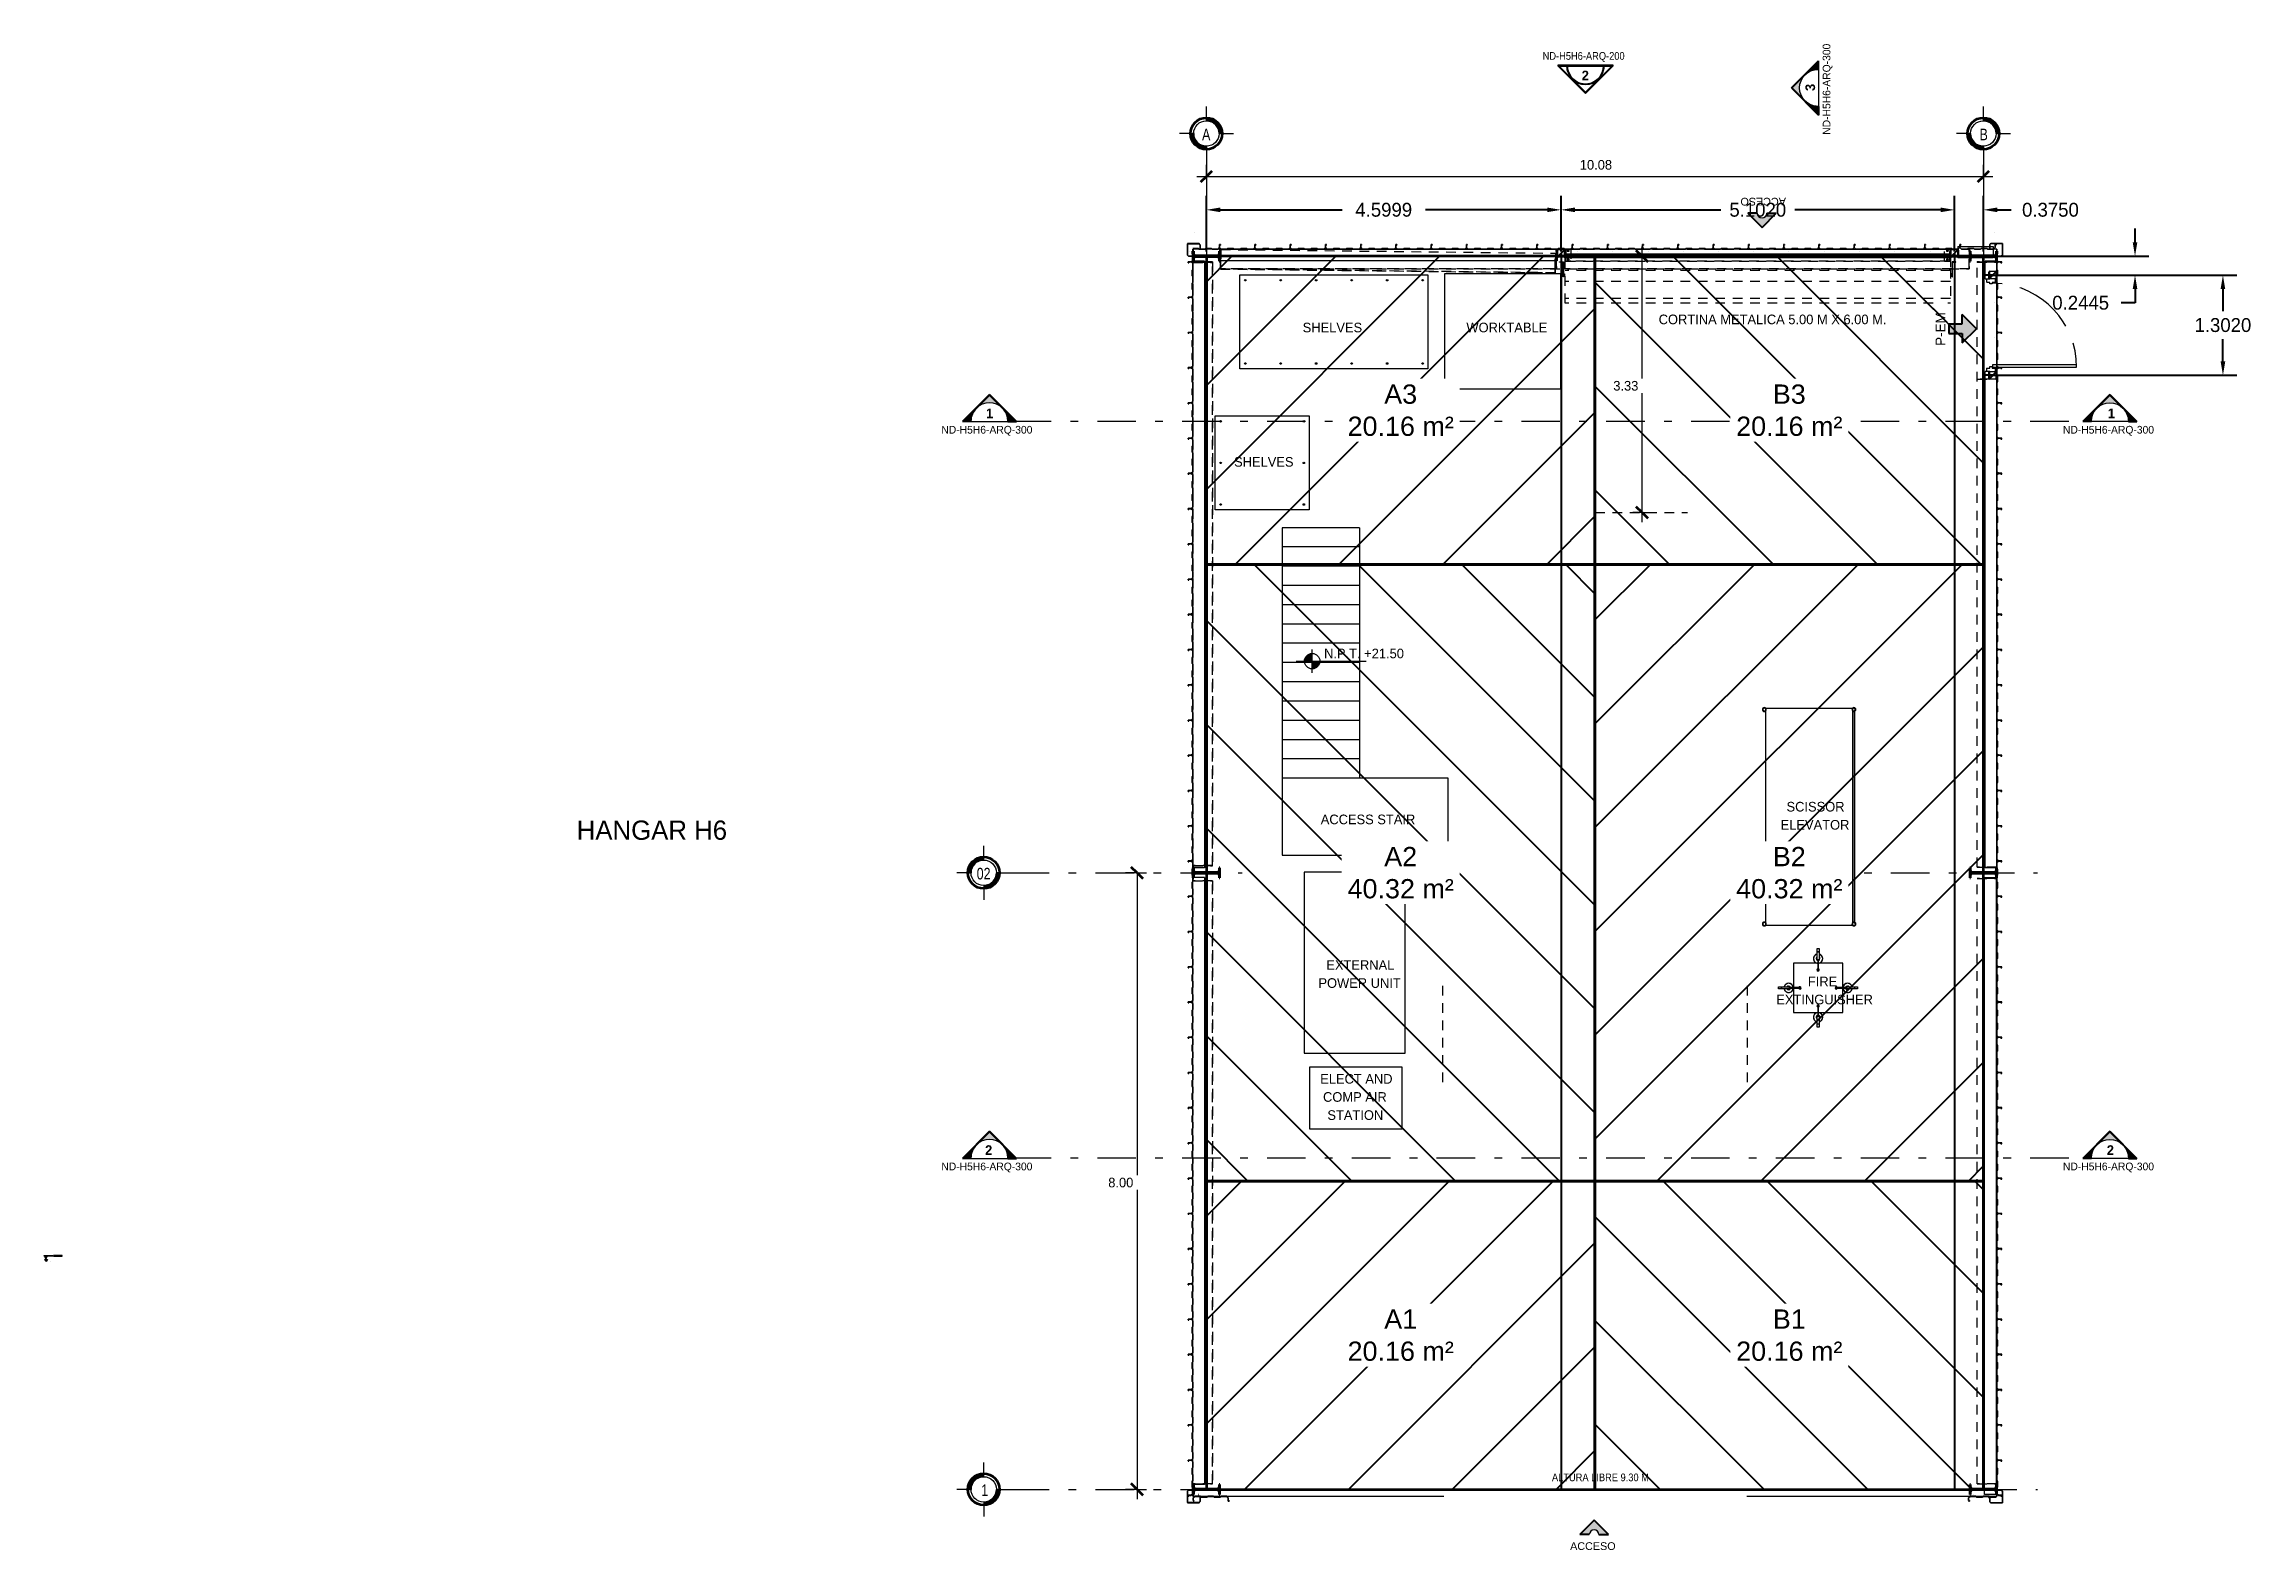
# Model space of a CAD drawing. Header units: metres. Extents: x 1.9 to 30.6, y -0.8 to 18.8.
import ezdxf

# ---------------------------------------------------------------- set-up
doc = ezdxf.new("R2010")
doc.units = ezdxf.units.M
for name, pattern in [('Centro', [1.5875, 0.3175, -0.238125, 0.79375, -0.238125]), ('Dash dot', [1.05, 0.5, -0.25, 0.05, -0.25]), ('Hidden', [0.2, 0.125, -0.075]), ('Hidden 2', [0.00159, 0.00106, -0.00053])]:
    doc.linetypes.add(name, pattern=pattern)
for name, color, linetype, lineweight in [('1', 7, 'Continuous', 18), ('2', 7, 'Continuous', 9), ('A LARGUEROS', 7, 'Continuous', 9), ('A-BURBUJA EJES', 7, 'Continuous', 18), ('A-CORTES', 7, 'Continuous', 18), ('A-COTAS GENERALES', 7, 'Continuous', 18), ('A-COTAS GENERALES-50', 7, 'Continuous', 18), ('A-DETL-GENF', 7, 'Continuous', 18), ('A-EJES', 7, 'Continuous', 18), ('A-ESCALERA', 7, 'Continuous', 18), ('A-MOBILIARIO', 7, 'Continuous', 18), ('A-MURO', 7, 'Continuous', 25), ('A-NIVELES', 7, 'Continuous', 18), ('A-PISO', 7, 'Continuous', 18), ('A-PUERTAS', 7, 'Continuous', 25), ('A-PUERTAS1', 7, 'Centro', 18), ('A-SIMBOLOGIA', 7, 'Continuous', 18), ('A-TEXTOS', 7, 'Continuous', 18), ('G-IMPT', 7, 'Continuous', 18), ('GMI-COLUMNAS', 7, 'Continuous', 18), ('L-SITE', 7, 'Continuous', 18)]:
    doc.layers.add(name, color=color, linetype=linetype, lineweight=lineweight)
doc.layers.add('A-DETL', color=94, linetype='Continuous', lineweight=18, true_color=0x00a600)
for name, color, linetype in [('ATR-ACHURADO', 9, 'Continuous'), ('ATR-AREAS', 1, 'Continuous'), ('ATR-TEXTO', 1, 'Continuous')]:
    doc.layers.add(name, color=color, linetype=linetype)
doc.styles.add('Arial', font='arial.ttf', dxfattribs={"height": 2e-05})
doc.styles.add('Arial_2', font='arial.ttf', dxfattribs={"height": 0.002})
doc.styles.add('Arial_3', font='arial.ttf', dxfattribs={"height": 0.0025})
doc.styles.add('Nirmala UI Semilight', font='', dxfattribs={"height": 0.0035})
doc.styles.add('Nirmala UI Semilight_1', font='', dxfattribs={"height": 0.0025})
doc.styles.add('Nirmala UI Semilight_2', font='', dxfattribs={"width": 0.9, "height": 0.002})
doc.styles.add('Nirmala UI Semilight_3', font='', dxfattribs={"width": 0.8, "height": 0.15})
doc.styles.add('Nirmala UI Semilight_4', font='', dxfattribs={"height": 0.1})
doc.styles.add('Nirmala UI Semilight_5', font='', dxfattribs={"width": 0.9, "height": 0.1})
doc.styles.add('Nirmala UI Semilight_6', font='', dxfattribs={"height": 0.125})
doc.styles.add('Nirmala UI Semilight_7', font='', dxfattribs={"height": 0.25})
doc.styles.add('Nirmala UI Semilight_B', font='', dxfattribs={"height": 0.125})
doc.styles.get('Nirmala UI Semilight').set_extended_font_data('Nirmala UI Semilight')
doc.styles.get('Nirmala UI Semilight_1').set_extended_font_data('Nirmala UI Semilight')
doc.styles.get('Nirmala UI Semilight_2').set_extended_font_data('Nirmala UI Semilight')
doc.styles.get('Nirmala UI Semilight_3').set_extended_font_data('Nirmala UI Semilight')
doc.styles.get('Nirmala UI Semilight_4').set_extended_font_data('Nirmala UI Semilight')
doc.styles.get('Nirmala UI Semilight_5').set_extended_font_data('Nirmala UI Semilight')
doc.styles.get('Nirmala UI Semilight_6').set_extended_font_data('Nirmala UI Semilight')
doc.styles.get('Nirmala UI Semilight_7').set_extended_font_data('Nirmala UI Semilight')
doc.styles.get('Nirmala UI Semilight_B').set_extended_font_data('Nirmala UI Semilight', bold=True)
doc.dimstyles.new('COTAS_GENERALES_2_50_MM', dxfattribs={"dimscale": 0.3048, "dimtxt": 0.13092, "dimasz": 0.492126, "dimexe": 0.492126, "dimexo": 0.625, "dimgap": 0.164042, "dimtad": 3, "dimrnd": 0.01, "dimtxsty": 'Nirmala UI Semilight_6', "dimblk1": 'OBLIQUE', "dimblk2": 'OBLIQUE', "dimsah": 1, "dimcen": 2.5, "dimdle": 0.410105, "dimazin": 3, "dimtfac": 1, "dimtix": 1, "dimtmove": 0, "dimatfit": 3, "dimfxl": 0.393701, "dimfxlon": 1, "dimtvp": 1, "dimtfill": 1, "dimarcsym": 2})
doc.dimstyles.get("Standard").update_dxf_attribs({"dimtxt": 2.5, "dimasz": 2.5, "dimexe": 1.25, "dimexo": 0.625, "dimtad": 1, "dimtxsty": 'Standard', "dimcen": 2.5, "dimazin": 3, "dimtfac": 1, "dimtmove": 0, "dimatfit": 3})

# ---------------------------------------------------------------- blocks, each defined once
blk = doc.blocks.new('ESQUINERO_EXTERIOR_90__CAL24_MUROS_GMI_P026CHP001 - ESQUINERO EXTERIOR 90_-1493350-N_P_T_')
at = {"layer": '1', "lineweight": 5}
for centre, start, end in [((-0.118, -0.009), 116.5254, 200.2388), ((-0.118, -0.009), 116.5254, 200.2388), ((-0.009, -0.118), 291.6179, 333.4746), ((-0.009, -0.118), 291.6179, 333.4746)]:
    blk.add_arc(centre, 0.00095, start, end, dxfattribs=at)
blk = doc.blocks.new('ESQUINERO_EXTERIOR_90__CAL24_MUROS_GMI_P026CHP001 - ESQUINERO EXTERIOR 90_-V1-N_P_T_')
at = {"layer": '1', "lineweight": 5}
for p, q in [((-0.088, 0.063), (-0.102, 0.049)), ((-0.102, 0.049), (-0.102, -0.008)), ((-0.101, 0.048), (-0.088, 0.062)), ((-0.101, -0.009), (-0.101, 0.048)), ((0.063, 0.063), (-0.088, 0.063)), ((-0.088, 0.062), (0.062, 0.062)), ((0.062, 0.062), (0.062, -0.088)), ((0.063, -0.088), (0.063, 0.063)), ((-0.102, -0.008), (-0.118, -0.008)), ((-0.118, -0.01), (-0.108, -0.01)), ((-0.108, -0.01), (-0.108, -0.009)), ((-0.108, -0.009), (-0.101, -0.009)), ((0.048, -0.101), (-0.009, -0.101)), ((-0.009, -0.101), (-0.009, -0.108)), ((-0.008, -0.118), (-0.008, -0.102)), ((-0.008, -0.102), (0.049, -0.102)), ((0.062, -0.088), (0.048, -0.101)), ((0.049, -0.102), (0.063, -0.088))]:
    blk.add_line(p, q, dxfattribs=at)
for centre, start, end in [((-0.118, -0.009), 116.5254, 270), ((-0.009, -0.118), 256.7373, 333.4746)]:
    blk.add_arc(centre, 0.00095, start, end, dxfattribs=at)
blk = doc.blocks.new('ESQUINERO_EXTERIOR_90__CAL24_MUROS_GMI_P026CHP001 - ESQUINERO EXTERIOR 90_-1491069-N_P_T_')
at = {"layer": '1', "lineweight": 5}
for p, q in [((-0.102, 0.008), (-0.102, -0.049)), ((-0.01, 0.118), (-0.01, 0.108)), ((-0.009, 0.108), (-0.009, 0.101)), ((0.048, 0.101), (0.062, 0.088)), ((0.062, 0.088), (0.062, -0.062)), ((-0.102, -0.049), (-0.088, -0.063))]:
    blk.add_line(p, q, dxfattribs=at)
for centre, start, end in [((-0.118, 0.009), 90, 243.4746), ((-0.118, 0.009), 103.9522, 243.4746), ((-0.009, 0.118), 26.5254, 180)]:
    blk.add_arc(centre, 0.00095, start, end, dxfattribs=at)
blk = doc.blocks.new('ESQUINERO_EXTERIOR_90__CAL24_MUROS_GMI_P026CHP001 - ESQUINERO EXTERIOR 90_-V2-N_P_T_')
at = {"layer": '1', "lineweight": 5}
for p, q in [((-0.108, 0.01), (-0.118, 0.01)), ((-0.118, 0.008), (-0.102, 0.008)), ((-0.108, 0.009), (-0.108, 0.01)), ((-0.101, 0.009), (-0.108, 0.009)), ((-0.102, 0.008), (-0.102, -0.049)), ((-0.101, -0.048), (-0.101, 0.009)), ((-0.01, 0.118), (-0.01, 0.108)), ((-0.01, 0.108), (-0.009, 0.108)), ((-0.009, 0.108), (-0.009, 0.101)), ((-0.009, 0.101), (0.048, 0.101)), ((-0.008, 0.102), (-0.008, 0.118)), ((0.049, 0.102), (-0.008, 0.102)), ((0.048, 0.101), (0.062, 0.088)), ((0.063, 0.088), (0.049, 0.102)), ((0.062, 0.088), (0.062, -0.062)), ((0.063, -0.063), (0.063, 0.088)), ((-0.102, -0.049), (-0.088, -0.063)), ((-0.088, -0.062), (-0.101, -0.048)), ((0.062, -0.062), (-0.088, -0.062)), ((-0.088, -0.063), (0.063, -0.063))]:
    blk.add_line(p, q, dxfattribs=at)
for centre, start, end in [((-0.118, 0.009), 90, 243.4746), ((-0.009, 0.118), 26.5254, 180)]:
    blk.add_arc(centre, 0.00095, start, end, dxfattribs=at)
blk = doc.blocks.new('ESQUINERO_EXTERIOR_90__CAL24_MUROS_GMI_P026CHP001 - ESQUINERO EXTERIOR 90_-V3-N_P_T_')
at = {"layer": '1', "lineweight": 5}
for centre, start, end in [((-0.118, 0.009), 103.9522, 243.4746), ((-0.118, 0.009), 117.9045, 215.5702), ((-0.009, 0.118), 26.5254, 166.0478), ((-0.009, 0.118), 26.5254, 166.0478)]:
    blk.add_arc(centre, 0.00095, start, end, dxfattribs=at)
blk = doc.blocks.new('MontenC-Calibre14-GMI 1 - MONTEN _C_ 10_ CAL14 CON CLIPS A COLUMNA-1578772-N_P_T_')
at = {"layer": 'A LARGUEROS', "linetype": 'Hidden', "lineweight": 5}
for p, q in [((-4.016, 0.127), (-4.006, 0.127)), ((-4.016, -0.127), (-4.016, 0.127)), ((-4.006, 0.127), (-4.016, 0.127)), ((-4.016, 0.127), (-4.016, -0.127)), ((-4.006, 0.127), (3.819, 0.127)), ((3.819, 0.127), (-4.006, 0.127)), ((3.819, 0.127), (3.819, -0.127)), ((3.819, -0.127), (3.819, 0.127)), ((-4.006, -0.127), (-4.016, -0.127)), ((-4.006, -0.127), (-4.016, -0.127)), ((3.819, -0.127), (-4.006, -0.127)), ((3.819, -0.127), (-4.006, -0.127))]:
    blk.add_line(p, q, dxfattribs=at)
blk = doc.blocks.new('MontenC-Calibre14-GMI 1 - MONTEN _C_ 10_ CAL14 CON CLIPS A COLUMNA-1584957-N_P_T_')
at = {"layer": 'A LARGUEROS', "linetype": 'Hidden', "lineweight": 5}
for p, q in [((-3.829, 0.127), (3.992, 0.127)), ((-3.829, -0.127), (-3.829, 0.127)), ((3.992, 0.127), (-3.829, 0.127)), ((-3.829, 0.127), (-3.829, -0.127)), ((3.992, 0.127), (3.992, -0.127)), ((3.992, -0.127), (3.992, 0.127)), ((3.992, -0.127), (-3.829, -0.127)), ((3.992, -0.127), (-3.829, -0.127))]:
    blk.add_line(p, q, dxfattribs=at)
blk = doc.blocks.new('MontenC-Calibre14-GMI 1 - MONTEN _C_ 10_ CAL14 CON CLIPS A COLUMNA-1578773-N_P_T_')
at = {"layer": 'A LARGUEROS', "linetype": 'Hidden', "lineweight": 5}
for p, q in [((-3.963, 0.127), (3.862, 0.127)), ((-3.963, -0.127), (-3.963, 0.127)), ((3.862, 0.127), (-3.963, 0.127)), ((-3.963, 0.127), (-3.963, -0.127)), ((3.862, 0.127), (3.862, -0.127)), ((3.862, -0.127), (3.862, 0.127)), ((3.862, -0.127), (-3.963, -0.127)), ((3.862, -0.127), (-3.963, -0.127))]:
    blk.add_line(p, q, dxfattribs=at)
blk = doc.blocks.new('MontenC-Calibre14-GMI 1 - MONTEN _C_ 10_ CAL14 CON CLIPS A COLUMNA-1578774-N_P_T_')
at = {"layer": 'A LARGUEROS', "linetype": 'Hidden', "lineweight": 5}
for p, q in [((-3.961, 0.127), (3.865, 0.127)), ((-3.961, -0.127), (-3.961, 0.127)), ((3.865, 0.127), (-3.961, 0.127)), ((-3.961, 0.127), (-3.961, -0.127)), ((3.865, 0.127), (3.865, -0.127)), ((3.865, -0.127), (3.865, 0.127)), ((3.865, -0.127), (-3.961, -0.127)), ((3.865, -0.127), (-3.961, -0.127))]:
    blk.add_line(p, q, dxfattribs=at)
blk = doc.blocks.new('IR - W14X22-1578503-N_P_T_')
at = {"layer": 'GMI-COLUMNAS'}
h = blk.add_hatch(dxfattribs=at)
h.set_pattern_fill('FP_1', color=256, style=0, pattern_type=2)
h.set_pattern_definition([(315, (-16, -4e-05), (0.1257236, 0.1257236), []), (315, (-15.809, -4e-05), (0.1257236, 0.1257236), [])])
h.paths.add_polyline_path([(-0.064, 0.174), (-0.064, 0.165), (-0.027, 0.165), (-0.015, 0.162), (-0.006, 0.153), (-0.003, 0.141), (-0.003, -0.141), (-0.006, -0.153), (-0.015, -0.162), (-0.027, -0.165), (-0.064, -0.165), (-0.064, -0.174), (0.063, -0.174), (0.063, -0.165), (0.027, -0.165), (0.015, -0.162), (0.006, -0.153), (0.003, -0.141), (0.003, 0.143), (0.006, 0.153), (0.015, 0.162), (0.027, 0.165), (0.063, 0.165), (0.063, 0.174), (-0.033, 0.174)])
at = {"layer": 'GMI-COLUMNAS', "lineweight": 35}
for p, q in [((0.063, 0.174), (-0.064, 0.174)), ((-0.064, 0.174), (-0.064, 0.165)), ((-0.064, 0.165), (-0.027, 0.165)), ((-0.003, 0.141), (-0.003, -0.141)), ((0.003, -0.141), (0.003, 0.141)), ((0.027, 0.165), (0.063, 0.165)), ((0.063, 0.165), (0.063, 0.174)), ((-0.027, -0.165), (-0.064, -0.165)), ((-0.064, -0.165), (-0.064, -0.174)), ((-0.064, -0.174), (0.063, -0.174)), ((0.063, -0.165), (0.027, -0.165)), ((0.063, -0.174), (0.063, -0.165))]:
    blk.add_line(p, q, dxfattribs=at)
for centre, start, end in [((-0.027, 0.141), 0, 90), ((0.027, 0.141), 90, 180), ((-0.027, -0.141), 270, 0), ((0.027, -0.141), 180, 270)]:
    blk.add_arc(centre, 0.0241, start, end, dxfattribs=at)
blk = doc.blocks.new('IR - W14X22-V4-N_P_T_')
at = {"layer": 'GMI-COLUMNAS'}
h = blk.add_hatch(dxfattribs=at)
h.set_pattern_fill('FP_2', color=256, style=0, pattern_type=2)
h.set_pattern_definition([(315, (-16, 10.077), (0.1257236, 0.1257236), []), (315, (-15.809, 10.077), (0.1257236, 0.1257236), [])])
h.paths.add_polyline_path([(-0.064, -0.165), (-0.064, -0.174), (0.063, -0.174), (0.063, -0.165), (0.027, -0.165), (0.015, -0.162), (0.006, -0.153), (0.003, -0.141), (0.003, 0.141), (0.006, 0.153), (0.015, 0.162), (0.027, 0.165), (0.063, 0.165), (0.063, 0.174), (-0.064, 0.174), (-0.064, 0.165), (-0.027, 0.165), (-0.015, 0.162), (-0.006, 0.153), (-0.003, 0.141), (-0.003, -0.141), (-0.006, -0.153), (-0.015, -0.162), (-0.027, -0.165)])
at = {"layer": 'GMI-COLUMNAS', "lineweight": 35}
for p, q in [((0.063, 0.174), (-0.064, 0.174)), ((-0.064, 0.174), (-0.064, 0.165)), ((-0.064, 0.165), (-0.027, 0.165)), ((-0.003, 0.141), (-0.003, -0.141)), ((0.003, -0.141), (0.003, 0.141)), ((0.027, 0.165), (0.063, 0.165)), ((0.063, 0.165), (0.063, 0.174)), ((-0.027, -0.165), (-0.064, -0.165)), ((-0.064, -0.165), (-0.064, -0.174)), ((-0.064, -0.174), (0.063, -0.174)), ((0.063, -0.165), (0.027, -0.165)), ((0.063, -0.174), (0.063, -0.165))]:
    blk.add_line(p, q, dxfattribs=at)
for centre, start, end in [((-0.027, 0.141), 0, 90), ((0.027, 0.141), 90, 180), ((-0.027, -0.141), 270, 0), ((0.027, -0.141), 180, 270)]:
    blk.add_arc(centre, 0.0241, start, end, dxfattribs=at)
blk = doc.blocks.new('IR - W14X22-1578681-N_P_T_')
at = {"layer": 'GMI-COLUMNAS'}
h = blk.add_hatch(dxfattribs=at)
h.set_pattern_fill('FP_3', color=256, style=0, pattern_type=2)
h.set_pattern_definition([(315, (-8, 10.077), (0.1257236, 0.1257236), []), (315, (-7.809, 10.077), (0.1257236, 0.1257236), [])])
h.paths.add_polyline_path([(-0.064, 0.174), (-0.064, 0.165), (-0.027, 0.165), (-0.015, 0.162), (-0.006, 0.153), (-0.003, 0.141), (-0.003, -0.141), (-0.006, -0.153), (-0.015, -0.162), (-0.027, -0.165), (-0.064, -0.165), (-0.064, -0.174), (0.063, -0.174), (0.063, -0.165), (0.027, -0.165), (0.015, -0.162), (0.006, -0.153), (0.003, -0.141), (0.003, 0.141), (0.006, 0.153), (0.015, 0.162), (0.027, 0.165), (0.063, 0.165), (0.063, 0.174)])
at = {"layer": 'GMI-COLUMNAS', "lineweight": 35}
for p, q in [((0.063, 0.174), (-0.064, 0.174)), ((-0.064, 0.174), (-0.064, 0.165)), ((-0.064, 0.165), (-0.027, 0.165)), ((-0.003, 0.141), (-0.003, -0.141)), ((0.003, -0.141), (0.003, 0.141)), ((0.027, 0.165), (0.063, 0.165)), ((0.063, 0.165), (0.063, 0.174)), ((-0.027, -0.165), (-0.064, -0.165)), ((-0.064, -0.165), (-0.064, -0.174)), ((-0.064, -0.174), (0.063, -0.174)), ((0.063, -0.165), (0.027, -0.165)), ((0.063, -0.174), (0.063, -0.165))]:
    blk.add_line(p, q, dxfattribs=at)
for centre, start, end in [((-0.027, 0.141), 0, 90), ((0.027, 0.141), 90, 180), ((-0.027, -0.141), 270, 0), ((0.027, -0.141), 180, 270)]:
    blk.add_arc(centre, 0.0241, start, end, dxfattribs=at)
blk = doc.blocks.new('IR - W14X22-V5-N_P_T_')
at = {"layer": 'GMI-COLUMNAS'}
h = blk.add_hatch(dxfattribs=at)
h.set_pattern_fill('FP_4', color=256, style=0, pattern_type=2)
h.set_pattern_definition([(315, (-8, -4e-05), (0.1257236, 0.1257236), []), (315, (-7.809, -4e-05), (0.1257236, 0.1257236), [])])
h.paths.add_polyline_path([(-0.064, 0.174), (-0.064, 0.165), (-0.027, 0.165), (-0.015, 0.162), (-0.006, 0.153), (-0.003, 0.141), (-0.003, -0.141), (-0.006, -0.153), (-0.015, -0.162), (-0.027, -0.165), (-0.064, -0.165), (-0.064, -0.174), (0.063, -0.174), (0.063, -0.165), (0.027, -0.165), (0.015, -0.162), (0.006, -0.153), (0.003, -0.141), (0.003, 0.143), (0.006, 0.153), (0.015, 0.162), (0.027, 0.165), (0.063, 0.165), (0.063, 0.174), (-0.038, 0.174)])
at = {"layer": 'GMI-COLUMNAS', "lineweight": 35}
for p, q in [((0.063, 0.174), (-0.064, 0.174)), ((-0.064, 0.174), (-0.064, 0.165)), ((-0.064, 0.165), (-0.027, 0.165)), ((-0.003, 0.141), (-0.003, -0.141)), ((0.003, -0.141), (0.003, 0.141)), ((0.027, 0.165), (0.063, 0.165)), ((0.063, 0.165), (0.063, 0.174)), ((-0.027, -0.165), (-0.064, -0.165)), ((-0.064, -0.165), (-0.064, -0.174)), ((-0.064, -0.174), (0.063, -0.174)), ((0.063, -0.165), (0.027, -0.165)), ((0.063, -0.174), (0.063, -0.165))]:
    blk.add_line(p, q, dxfattribs=at)
for centre, start, end in [((-0.027, 0.141), 0, 90), ((0.027, 0.141), 90, 180), ((-0.027, -0.141), 270, 0), ((0.027, -0.141), 180, 270)]:
    blk.add_arc(centre, 0.0241, start, end, dxfattribs=at)
blk = doc.blocks.new('IR - W14X22-1580922-N_P_T_')
at = {"layer": 'GMI-COLUMNAS'}
h = blk.add_hatch(dxfattribs=at)
h.set_pattern_fill('FP_5', color=256, style=0, pattern_type=2)
h.set_pattern_definition([(315, (0, -4e-05), (0.12572, 0.12572), []), (315, (0.1905, -4e-05), (0.12572, 0.12572), [])])
h.paths.add_polyline_path([(-0.064, -0.165), (-0.064, -0.174), (0.063, -0.174), (0.063, -0.165), (0.027, -0.165), (0.015, -0.162), (0.006, -0.153), (0.003, -0.141), (0.003, 0.143), (0.006, 0.153), (0.015, 0.162), (0.027, 0.165), (0.063, 0.165), (0.063, 0.174), (-0.064, 0.174), (-0.064, 0.165), (-0.027, 0.165), (-0.015, 0.162), (-0.006, 0.153), (-0.003, 0.141), (-0.003, -0.141), (-0.006, -0.153), (-0.015, -0.162), (-0.027, -0.165)])
at = {"layer": 'GMI-COLUMNAS', "lineweight": 35}
for p, q in [((0.063, 0.174), (-0.064, 0.174)), ((-0.064, 0.174), (-0.064, 0.165)), ((-0.064, 0.165), (-0.027, 0.165)), ((-0.003, 0.141), (-0.003, -0.141)), ((0.003, -0.141), (0.003, 0.141)), ((0.027, 0.165), (0.063, 0.165)), ((0.063, 0.165), (0.063, 0.174)), ((-0.027, -0.165), (-0.064, -0.165)), ((-0.064, -0.165), (-0.064, -0.174)), ((-0.064, -0.174), (0.063, -0.174)), ((0.063, -0.165), (0.027, -0.165)), ((0.063, -0.174), (0.063, -0.165))]:
    blk.add_line(p, q, dxfattribs=at)
for centre, start, end in [((-0.027, 0.141), 0, 90), ((0.027, 0.141), 90, 180), ((-0.027, -0.141), 270, 0), ((0.027, -0.141), 180, 270)]:
    blk.add_arc(centre, 0.0241, start, end, dxfattribs=at)
blk = doc.blocks.new('IR - W14X22-V6-N_P_T_')
at = {"layer": 'GMI-COLUMNAS'}
h = blk.add_hatch(dxfattribs=at)
h.set_pattern_fill('FP_6', color=256, style=0, pattern_type=2)
h.set_pattern_definition([(315, (0, 10.077), (0.1257236, 0.1257236), []), (315, (0.1905, 10.077), (0.1257236, 0.1257236), [])])
h.paths.add_polyline_path([(-0.064, -0.165), (-0.064, -0.174), (0.063, -0.174), (0.063, -0.165), (0.027, -0.165), (0.015, -0.162), (0.006, -0.153), (0.003, -0.141), (0.003, 0.141), (0.006, 0.153), (0.015, 0.162), (0.027, 0.165), (0.063, 0.165), (0.063, 0.174), (-0.064, 0.174), (-0.064, 0.165), (-0.027, 0.165), (-0.015, 0.162), (-0.006, 0.153), (-0.003, 0.141), (-0.003, -0.141), (-0.006, -0.153), (-0.015, -0.162), (-0.027, -0.165)])
at = {"layer": 'GMI-COLUMNAS', "lineweight": 35}
for p, q in [((0.063, 0.174), (-0.064, 0.174)), ((-0.064, 0.174), (-0.064, 0.165)), ((-0.064, 0.165), (-0.027, 0.165)), ((-0.003, 0.141), (-0.003, -0.141)), ((0.003, -0.141), (0.003, 0.141)), ((0.027, 0.165), (0.063, 0.165)), ((0.063, 0.165), (0.063, 0.174)), ((-0.027, -0.165), (-0.064, -0.165)), ((-0.064, -0.165), (-0.064, -0.174)), ((-0.064, -0.174), (0.063, -0.174)), ((0.063, -0.165), (0.027, -0.165)), ((0.063, -0.174), (0.063, -0.165))]:
    blk.add_line(p, q, dxfattribs=at)
for centre, start, end in [((-0.027, 0.141), 0, 90), ((0.027, 0.141), 90, 180), ((-0.027, -0.141), 270, 0), ((0.027, -0.141), 180, 270)]:
    blk.add_arc(centre, 0.0241, start, end, dxfattribs=at)
blk = doc.blocks.new('MontenC-Calibre14-GMI 1 - MONTEN _C_ 10_ CAL14 CON CLIPS A COLUMNA-1601976-N_P_T_')
at = {"layer": 'A LARGUEROS', "linetype": 'Hidden', "lineweight": 5}
for p, q in [((-4.289, 0.127), (-4.287, 0.127)), ((-4.289, -0.127), (-4.289, 0.127)), ((-4.287, 0.127), (-4.289, 0.127)), ((-4.289, 0.127), (-4.289, -0.127)), ((-4.287, 0.127), (-4.274, 0.127)), ((-4.274, 0.127), (-4.287, 0.127)), ((-4.274, 0.127), (0.066, 0.127)), ((0.066, 0.127), (-4.274, 0.127)), ((0.066, 0.127), (0.066, 0.025)), ((0.066, 0.025), (0.066, 0.127)), ((0.066, 0.025), (0.066, -0.127)), ((0.066, -0.127), (0.066, 0.025)), ((-4.288, -0.127), (-4.289, -0.127)), ((-4.288, -0.127), (-4.289, -0.127)), ((-4.287, -0.127), (-4.288, -0.127)), ((-4.287, -0.127), (-4.288, -0.127)), ((0.066, -0.127), (-4.287, -0.127)), ((0.066, -0.127), (-4.287, -0.127))]:
    blk.add_line(p, q, dxfattribs=at)
blk = doc.blocks.new('MontenC-Calibre14-GMI 1 - MONTEN _C_ 10_ CAL14 CON CLIPS A COLUMNA-V14-N_P_T_')
at = {"layer": 'A LARGUEROS', "linetype": 'Hidden', "lineweight": 5}
for p, q in [((-4.289, 0.127), (-4.288, 0.127)), ((-4.289, -0.127), (-4.289, 0.127)), ((-4.288, 0.127), (-4.289, 0.127)), ((-4.289, 0.127), (-4.289, -0.127)), ((-4.288, 0.127), (-4.287, 0.127)), ((-4.287, 0.127), (-4.288, 0.127)), ((-4.287, 0.127), (-4.274, 0.127)), ((-4.274, 0.127), (-4.287, 0.127)), ((-4.274, 0.127), (0.066, 0.127)), ((0.066, 0.127), (-4.274, 0.127)), ((0.066, 0.127), (0.066, 0.025)), ((0.066, 0.025), (0.066, 0.127)), ((0.066, 0.025), (0.066, -0.127)), ((0.066, -0.127), (0.066, 0.025)), ((-4.288, -0.127), (-4.289, -0.127)), ((-4.288, -0.127), (-4.289, -0.127)), ((0.066, -0.127), (-4.288, -0.127)), ((0.066, -0.127), (-4.288, -0.127))]:
    blk.add_line(p, q, dxfattribs=at)
blk = doc.blocks.new('MontenC-Calibre14-GMI 1 - MONTEN _C_ 10_ CAL14 CON CLIPS A COLUMNA-1602256-N_P_T_')
at = {"layer": 'A LARGUEROS', "linetype": 'Hidden', "lineweight": 5}
for p, q in [((-2.248, 0.127), (-2.246, 0.127)), ((-2.248, -0.127), (-2.248, 0.127)), ((-2.246, 0.127), (-2.248, 0.127)), ((-2.248, 0.127), (-2.248, -0.127)), ((-2.246, 0.127), (-2.234, 0.127)), ((-2.234, 0.127), (-2.246, 0.127)), ((-2.234, 0.127), (2.106, 0.127)), ((2.106, 0.127), (-2.234, 0.127)), ((2.106, 0.127), (2.106, 0.025)), ((2.106, 0.025), (2.106, 0.127)), ((2.106, 0.025), (2.106, -0.127)), ((2.106, -0.127), (2.106, 0.025)), ((2.106, -0.127), (-2.248, -0.127)), ((2.106, -0.127), (-2.248, -0.127))]:
    blk.add_line(p, q, dxfattribs=at)
blk = doc.blocks.new('MontenC-Calibre14-GMI 1 - MONTEN _C_ 10_ CAL14 CON CLIPS A COLUMNA-1602291-N_P_T_')
at = {"layer": 'A LARGUEROS', "linetype": 'Hidden', "lineweight": 5}
for p, q in [((-2.224, 0.127), (-2.212, 0.127)), ((-2.224, -0.127), (-2.224, 0.127)), ((-2.212, 0.127), (-2.224, 0.127)), ((-2.224, 0.127), (-2.224, -0.127)), ((-2.212, 0.127), (2.128, 0.127)), ((2.128, 0.127), (-2.212, 0.127)), ((2.128, 0.127), (2.128, 0.025)), ((2.128, 0.025), (2.128, 0.127)), ((2.128, 0.025), (2.128, -0.127)), ((2.128, -0.127), (2.128, 0.025)), ((2.128, -0.127), (-2.224, -0.127)), ((2.128, -0.127), (-2.224, -0.127))]:
    blk.add_line(p, q, dxfattribs=at)
blk = doc.blocks.new('MontenC-Calibre14-GMI 1 - MONTEN _C_ 10_ CAL14 CON CLIPS A COLUMNA-1602365-N_P_T_')
at = {"layer": 'A LARGUEROS', "linetype": 'Hidden', "lineweight": 5}
for p, q in [((-2.21, 0.127), (2.13, 0.127)), ((-2.21, 0.077), (-2.21, 0.127)), ((2.13, 0.127), (-2.21, 0.127)), ((-2.21, 0.127), (-2.21, 0.077)), ((-2.21, -0.127), (-2.21, 0.077)), ((-2.21, 0.077), (-2.21, -0.127)), ((2.13, 0.127), (2.13, 0.024)), ((2.13, 0.024), (2.13, 0.127)), ((2.13, 0.024), (2.13, -0.127)), ((2.13, -0.127), (2.13, 0.024)), ((2.13, -0.127), (-2.21, -0.127)), ((2.13, -0.127), (-2.21, -0.127))]:
    blk.add_line(p, q, dxfattribs=at)
blk = doc.blocks.new('MontenC-Calibre14-GMI 1 - MONTEN _C_ 10_ CAL14 CON CLIPS A COLUMNA-1582845-N_P_T_')
at = {"layer": 'A LARGUEROS', "linetype": 'Hidden', "lineweight": 5}
for p, q in [((-8.621, 0.127), (1.088, 0.127)), ((-8.621, -0.127), (-8.621, 0.127)), ((1.088, 0.127), (-8.621, 0.127)), ((-8.621, 0.127), (-8.621, -0.127)), ((1.088, 0.127), (1.088, -0.127)), ((1.088, -0.127), (1.088, 0.127)), ((1.088, -0.127), (-8.621, -0.127)), ((1.088, -0.127), (-8.621, -0.127))]:
    blk.add_line(p, q, dxfattribs=at)
blk = doc.blocks.new('MontenC-Calibre14-GMI 1 - MONTEN _C_ 10_ CAL14 CON CLIPS A COLUMNA-1582771-N_P_T_')
at = {"layer": 'A LARGUEROS', "linetype": 'Hidden', "lineweight": 5}
for p, q in [((-2.078, 0.127), (7.631, 0.127)), ((-2.078, -0.127), (-2.078, 0.127)), ((7.631, 0.127), (-2.078, 0.127)), ((-2.078, 0.127), (-2.078, -0.127)), ((7.631, 0.127), (7.631, -0.127)), ((7.631, -0.127), (7.631, 0.127)), ((7.631, -0.127), (-2.078, -0.127)), ((7.631, -0.127), (-2.078, -0.127))]:
    blk.add_line(p, q, dxfattribs=at)
blk = doc.blocks.new('ESQUINERO_EXTERIOR_90__CAL24_MUROS_GMI_P026CHP001 - ESQUINERO EXTERIOR 90_-V15-N_P_T_')
at = {"layer": '1', "lineweight": 5}
for centre, start, end in [((-0.118, -0.009), 116.5254, 214.191), ((-0.118, -0.009), 116.5254, 214.191), ((-0.009, -0.118), 193.9522, 333.4746), ((-0.009, -0.118), 193.9522, 333.4746)]:
    blk.add_arc(centre, 0.00095, start, end, dxfattribs=at)
blk = doc.blocks.new('ESQUINERO_EXTERIOR_90__CAL24_MUROS_GMI_P026CHP001 - ESQUINERO EXTERIOR 90_-V16-N_P_T_')
at = {"layer": '1', "lineweight": 5}
for p, q in [((-0.088, 0.063), (-0.102, 0.049)), ((-0.102, 0.049), (-0.102, -0.008)), ((-0.101, 0.048), (-0.088, 0.062)), ((-0.101, -0.009), (-0.101, 0.048)), ((0.063, 0.063), (-0.088, 0.063)), ((-0.088, 0.062), (0.062, 0.062)), ((0.062, 0.062), (0.062, -0.088)), ((0.063, -0.088), (0.063, 0.063)), ((-0.102, -0.008), (-0.118, -0.008)), ((-0.118, -0.01), (-0.108, -0.01)), ((-0.108, -0.01), (-0.108, -0.009)), ((-0.108, -0.009), (-0.101, -0.009)), ((-0.009, -0.108), (-0.01, -0.108)), ((-0.01, -0.108), (-0.01, -0.118)), ((0.048, -0.101), (-0.009, -0.101)), ((-0.009, -0.101), (-0.009, -0.108)), ((-0.008, -0.118), (-0.008, -0.102)), ((-0.008, -0.102), (0.049, -0.102)), ((0.062, -0.088), (0.048, -0.101)), ((0.049, -0.102), (0.063, -0.088))]:
    blk.add_line(p, q, dxfattribs=at)
for centre, start, end in [((-0.118, -0.009), 116.5254, 270), ((-0.009, -0.118), 180, 333.4746)]:
    blk.add_arc(centre, 0.00095, start, end, dxfattribs=at)
blk = doc.blocks.new('ESQUINERO_EXTERIOR_90__CAL24_MUROS_GMI_P026CHP001 - ESQUINERO EXTERIOR 90_-V19-N_P_T_')
at = {"layer": '1', "lineweight": 5}
for centre, start, end in [((-0.118, 0.009), 103.9522, 243.4746), ((-0.118, 0.009), 103.9522, 243.4746), ((-0.009, 0.118), 26.5254, 166.0478), ((-0.009, 0.118), 26.5254, 166.0478)]:
    blk.add_arc(centre, 0.00095, start, end, dxfattribs=at)
blk = doc.blocks.new('MontenC-Calibre14-GMI 1 - MONTEN _C_ 10_ CAL14 CON CLIPS A COLUMNA-1581828-N_P_T_')
at = {"layer": 'A LARGUEROS', "linetype": 'Hidden', "lineweight": 5}
for p, q in [((-3.861, 0.127), (-3.821, 0.127)), ((-3.861, -0.127), (-3.861, 0.127)), ((-3.821, 0.127), (-3.861, 0.127)), ((-3.861, 0.127), (-3.861, -0.127)), ((-3.821, 0.127), (-3.726, 0.127)), ((-3.726, 0.127), (-3.821, 0.127)), ((-3.726, 0.127), (-3.65, 0.127)), ((-3.65, 0.127), (-3.726, 0.127)), ((-3.65, 0.127), (-3.609, 0.127)), ((-3.609, 0.127), (-3.65, 0.127)), ((-3.609, 0.127), (-3.534, 0.127)), ((-3.534, 0.127), (-3.609, 0.127)), ((-3.534, 0.127), (-3.439, 0.127)), ((-3.439, 0.127), (-3.534, 0.127)), ((-3.439, 0.127), (-3.363, 0.127)), ((-3.363, 0.127), (-3.439, 0.127)), ((-3.363, 0.127), (-3.269, 0.127)), ((-3.269, 0.127), (-3.363, 0.127)), ((-3.269, 0.127), (-3.193, 0.127)), ((-3.193, 0.127), (-3.269, 0.127)), ((-3.193, 0.127), (-3.152, 0.127)), ((-3.152, 0.127), (-3.193, 0.127)), ((-3.152, 0.127), (-3.077, 0.127)), ((-3.077, 0.127), (-3.152, 0.127)), ((-3.077, 0.127), (-2.982, 0.127)), ((-2.982, 0.127), (-3.077, 0.127)), ((-2.982, 0.127), (-2.906, 0.127)), ((-2.906, 0.127), (-2.982, 0.127)), ((-2.906, 0.127), (-2.812, 0.127)), ((-2.812, 0.127), (-2.906, 0.127)), ((-2.812, 0.127), (-2.736, 0.127)), ((-2.736, 0.127), (-2.812, 0.127)), ((-2.736, 0.127), (-2.695, 0.127)), ((-2.695, 0.127), (-2.736, 0.127)), ((-2.695, 0.127), (-2.62, 0.127)), ((-2.62, 0.127), (-2.695, 0.127)), ((-2.62, 0.127), (-2.525, 0.127)), ((-2.525, 0.127), (-2.62, 0.127)), ((-2.525, 0.127), (-2.449, 0.127)), ((-2.449, 0.127), (-2.525, 0.127)), ((-2.449, 0.127), (-2.355, 0.127)), ((-2.355, 0.127), (-2.449, 0.127)), ((-2.355, 0.127), (-2.279, 0.127)), ((-2.279, 0.127), (-2.355, 0.127)), ((-2.279, 0.127), (-2.237, 0.127)), ((-2.237, 0.127), (-2.279, 0.127)), ((-2.237, 0.127), (-2.162, 0.127)), ((-2.162, 0.127), (-2.237, 0.127)), ((-2.162, 0.127), (-2.068, 0.127)), ((-2.068, 0.127), (-2.162, 0.127)), ((-2.068, 0.127), (-1.992, 0.127)), ((-1.992, 0.127), (-2.068, 0.127)), ((-1.992, 0.127), (-1.897, 0.127)), ((-1.897, 0.127), (-1.992, 0.127)), ((-1.897, 0.127), (-1.822, 0.127)), ((-1.822, 0.127), (-1.897, 0.127)), ((-1.822, 0.127), (-1.78, 0.127)), ((-1.78, 0.127), (-1.822, 0.127)), ((-1.78, 0.127), (-1.705, 0.127)), ((-1.705, 0.127), (-1.78, 0.127)), ((-1.705, 0.127), (-1.611, 0.127)), ((-1.611, 0.127), (-1.705, 0.127)), ((-1.611, 0.127), (-1.535, 0.127)), ((-1.535, 0.127), (-1.611, 0.127)), ((-1.535, 0.127), (-1.44, 0.127)), ((-1.44, 0.127), (-1.535, 0.127)), ((-1.44, 0.127), (-1.364, 0.127)), ((-1.364, 0.127), (-1.44, 0.127)), ((-1.364, 0.127), (-1.323, 0.127)), ((-1.323, 0.127), (-1.364, 0.127)), ((-1.323, 0.127), (-1.248, 0.127)), ((-1.248, 0.127), (-1.323, 0.127)), ((-1.248, 0.127), (-1.153, 0.127)), ((-1.153, 0.127), (-1.248, 0.127)), ((-1.153, 0.127), (-1.077, 0.127)), ((-1.077, 0.127), (-1.153, 0.127)), ((-1.077, 0.127), (-0.983, 0.127)), ((-0.983, 0.127), (-1.077, 0.127)), ((-0.983, 0.127), (-0.907, 0.127)), ((-0.907, 0.127), (-0.983, 0.127)), ((-0.907, 0.127), (-0.866, 0.127)), ((-0.866, 0.127), (-0.907, 0.127)), ((-0.866, 0.127), (-0.791, 0.127)), ((-0.791, 0.127), (-0.866, 0.127)), ((-0.791, 0.127), (-0.696, 0.127)), ((-0.696, 0.127), (-0.791, 0.127)), ((-0.696, 0.127), (-0.62, 0.127)), ((-0.62, 0.127), (-0.696, 0.127)), ((-0.62, 0.127), (-0.526, 0.127)), ((-0.526, 0.127), (-0.62, 0.127)), ((-0.526, 0.127), (-0.45, 0.127)), ((-0.45, 0.127), (-0.526, 0.127)), ((-0.45, 0.127), (-0.409, 0.127)), ((-0.409, 0.127), (-0.45, 0.127)), ((-0.409, 0.127), (-0.334, 0.127)), ((-0.334, 0.127), (-0.409, 0.127)), ((-0.334, 0.127), (-0.239, 0.127)), ((-0.239, 0.127), (-0.334, 0.127)), ((-0.239, 0.127), (-0.163, 0.127)), ((-0.163, 0.127), (-0.239, 0.127)), ((-0.163, 0.127), (-0.069, 0.127)), ((-0.069, 0.127), (-0.163, 0.127)), ((-0.069, 0.127), (0.007, 0.127)), ((0.007, 0.127), (-0.069, 0.127)), ((0.007, 0.127), (0.049, 0.127)), ((0.049, 0.127), (0.007, 0.127)), ((0.049, 0.127), (0.124, 0.127)), ((0.124, 0.127), (0.049, 0.127)), ((0.124, 0.127), (0.218, 0.127)), ((0.218, 0.127), (0.124, 0.127)), ((0.218, 0.127), (0.294, 0.127)), ((0.294, 0.127), (0.218, 0.127)), ((0.294, 0.127), (0.389, 0.127)), ((0.389, 0.127), (0.294, 0.127)), ((0.389, 0.127), (0.464, 0.127)), ((0.464, 0.127), (0.389, 0.127)), ((0.464, 0.127), (0.506, 0.127)), ((0.506, 0.127), (0.464, 0.127)), ((0.506, 0.127), (0.581, 0.127)), ((0.581, 0.127), (0.506, 0.127)), ((0.581, 0.127), (0.675, 0.127)), ((0.675, 0.127), (0.581, 0.127)), ((0.675, 0.127), (0.751, 0.127)), ((0.751, 0.127), (0.675, 0.127)), ((0.751, 0.127), (0.846, 0.127)), ((0.846, 0.127), (0.751, 0.127)), ((0.846, 0.127), (0.922, 0.127)), ((0.922, 0.127), (0.846, 0.127)), ((0.922, 0.127), (0.963, 0.127)), ((0.963, 0.127), (0.922, 0.127)), ((0.963, 0.127), (1.038, 0.127)), ((1.038, 0.127), (0.963, 0.127)), ((1.038, 0.127), (1.133, 0.127)), ((1.133, 0.127), (1.038, 0.127)), ((1.133, 0.127), (1.209, 0.127)), ((1.209, 0.127), (1.133, 0.127)), ((1.209, 0.127), (1.303, 0.127)), ((1.303, 0.127), (1.209, 0.127)), ((1.303, 0.127), (1.379, 0.127)), ((1.379, 0.127), (1.303, 0.127)), ((1.379, 0.127), (1.42, 0.127)), ((1.42, 0.127), (1.379, 0.127)), ((1.42, 0.127), (1.495, 0.127)), ((1.495, 0.127), (1.42, 0.127)), ((1.495, 0.127), (1.59, 0.127)), ((1.59, 0.127), (1.495, 0.127)), ((1.59, 0.127), (1.666, 0.127)), ((1.666, 0.127), (1.59, 0.127)), ((1.666, 0.127), (1.76, 0.127)), ((1.76, 0.127), (1.666, 0.127)), ((1.76, 0.127), (1.836, 0.127)), ((1.836, 0.127), (1.76, 0.127)), ((1.836, 0.127), (1.877, 0.127)), ((1.877, 0.127), (1.836, 0.127)), ((1.877, 0.127), (1.952, 0.127)), ((1.952, 0.127), (1.877, 0.127)), ((1.952, 0.127), (2.047, 0.127)), ((2.047, 0.127), (1.952, 0.127)), ((2.047, 0.127), (2.123, 0.127)), ((2.123, 0.127), (2.047, 0.127)), ((2.123, 0.127), (2.217, 0.127)), ((2.217, 0.127), (2.123, 0.127)), ((2.217, 0.127), (2.293, 0.127)), ((2.293, 0.127), (2.217, 0.127)), ((2.293, 0.127), (2.335, 0.127)), ((2.335, 0.127), (2.293, 0.127)), ((2.335, 0.127), (2.41, 0.127)), ((2.41, 0.127), (2.335, 0.127)), ((2.41, 0.127), (2.504, 0.127)), ((2.504, 0.127), (2.41, 0.127)), ((2.504, 0.127), (2.58, 0.127)), ((2.58, 0.127), (2.504, 0.127)), ((2.58, 0.127), (2.675, 0.127)), ((2.675, 0.127), (2.58, 0.127)), ((2.675, 0.127), (2.75, 0.127)), ((2.75, 0.127), (2.675, 0.127)), ((2.75, 0.127), (2.791, 0.127)), ((2.791, 0.127), (2.75, 0.127)), ((2.792, 0.127), (2.867, 0.127)), ((2.867, 0.127), (2.792, 0.127)), ((2.867, 0.127), (2.961, 0.127)), ((2.961, 0.127), (2.867, 0.127)), ((2.961, 0.127), (3.037, 0.127)), ((3.037, 0.127), (2.961, 0.127)), ((3.037, 0.127), (3.132, 0.127)), ((3.132, 0.127), (3.037, 0.127)), ((3.132, 0.127), (3.208, 0.127)), ((3.208, 0.127), (3.132, 0.127)), ((3.208, 0.127), (3.249, 0.127)), ((3.249, 0.127), (3.208, 0.127)), ((3.249, 0.127), (3.324, 0.127)), ((3.324, 0.127), (3.249, 0.127)), ((3.324, 0.127), (3.419, 0.127)), ((3.419, 0.127), (3.324, 0.127)), ((3.419, 0.127), (3.495, 0.127)), ((3.495, 0.127), (3.419, 0.127)), ((3.495, 0.127), (3.589, 0.127)), ((3.589, 0.127), (3.495, 0.127)), ((3.589, 0.127), (3.665, 0.127)), ((3.665, 0.127), (3.589, 0.127)), ((3.665, 0.127), (3.706, 0.127)), ((3.706, 0.127), (3.665, 0.127)), ((3.706, 0.127), (3.781, 0.127)), ((3.781, 0.127), (3.706, 0.127)), ((3.781, 0.127), (3.876, 0.127)), ((3.876, 0.127), (3.781, 0.127)), ((3.876, 0.127), (3.952, 0.127)), ((3.952, 0.127), (3.876, 0.127)), ((3.952, 0.127), (3.992, 0.127)), ((3.992, 0.127), (3.952, 0.127)), ((3.992, 0.127), (3.992, -0.127)), ((3.992, -0.127), (3.992, 0.127)), ((3.992, -0.127), (-3.861, -0.127)), ((3.992, -0.127), (-3.861, -0.127))]:
    blk.add_line(p, q, dxfattribs=at)
blk = doc.blocks.new('MontenC-Calibre14-GMI 1 - MONTEN _C_ 10_ CAL14 CON CLIPS A COLUMNA-V21-N_P_T_')
at = {"layer": 'A LARGUEROS', "linetype": 'Hidden', "lineweight": 5}
for p, q in [((-3.861, 0.127), (-3.821, 0.127)), ((-3.861, -0.127), (-3.861, 0.127)), ((-3.821, 0.127), (-3.861, 0.127)), ((-3.861, 0.127), (-3.861, -0.127)), ((-3.821, 0.127), (-3.726, 0.127)), ((-3.726, 0.127), (-3.821, 0.127)), ((-3.726, 0.127), (-3.65, 0.127)), ((-3.65, 0.127), (-3.726, 0.127)), ((-3.65, 0.127), (-3.609, 0.127)), ((-3.609, 0.127), (-3.65, 0.127)), ((-3.609, 0.127), (-3.534, 0.127)), ((-3.534, 0.127), (-3.609, 0.127)), ((-3.534, 0.127), (-3.439, 0.127)), ((-3.439, 0.127), (-3.534, 0.127)), ((-3.439, 0.127), (-3.363, 0.127)), ((-3.363, 0.127), (-3.439, 0.127)), ((-3.363, 0.127), (-3.269, 0.127)), ((-3.269, 0.127), (-3.363, 0.127)), ((-3.269, 0.127), (-3.193, 0.127)), ((-3.193, 0.127), (-3.269, 0.127)), ((-3.193, 0.127), (-3.152, 0.127)), ((-3.152, 0.127), (-3.193, 0.127)), ((-3.152, 0.127), (-3.077, 0.127)), ((-3.077, 0.127), (-3.152, 0.127)), ((-3.077, 0.127), (-2.982, 0.127)), ((-2.982, 0.127), (-3.077, 0.127)), ((-2.982, 0.127), (-2.906, 0.127)), ((-2.906, 0.127), (-2.982, 0.127)), ((-2.906, 0.127), (-2.812, 0.127)), ((-2.812, 0.127), (-2.906, 0.127)), ((-2.812, 0.127), (-2.736, 0.127)), ((-2.736, 0.127), (-2.812, 0.127)), ((-2.736, 0.127), (-2.695, 0.127)), ((-2.695, 0.127), (-2.736, 0.127)), ((-2.695, 0.127), (-2.62, 0.127)), ((-2.62, 0.127), (-2.695, 0.127)), ((-2.62, 0.127), (-2.525, 0.127)), ((-2.525, 0.127), (-2.62, 0.127)), ((-2.525, 0.127), (-2.449, 0.127)), ((-2.449, 0.127), (-2.525, 0.127)), ((-2.449, 0.127), (-2.355, 0.127)), ((-2.355, 0.127), (-2.449, 0.127)), ((-2.355, 0.127), (-2.279, 0.127)), ((-2.279, 0.127), (-2.355, 0.127)), ((-2.279, 0.127), (-2.237, 0.127)), ((-2.237, 0.127), (-2.279, 0.127)), ((-2.237, 0.127), (-2.162, 0.127)), ((-2.162, 0.127), (-2.237, 0.127)), ((-2.162, 0.127), (-2.068, 0.127)), ((-2.068, 0.127), (-2.162, 0.127)), ((-2.068, 0.127), (-1.992, 0.127)), ((-1.992, 0.127), (-2.068, 0.127)), ((-1.992, 0.127), (-1.897, 0.127)), ((-1.897, 0.127), (-1.992, 0.127)), ((-1.897, 0.127), (-1.822, 0.127)), ((-1.822, 0.127), (-1.897, 0.127)), ((-1.822, 0.127), (-1.78, 0.127)), ((-1.78, 0.127), (-1.822, 0.127)), ((-1.78, 0.127), (-1.705, 0.127)), ((-1.705, 0.127), (-1.78, 0.127)), ((-1.705, 0.127), (-1.611, 0.127)), ((-1.611, 0.127), (-1.705, 0.127)), ((-1.611, 0.127), (-1.535, 0.127)), ((-1.535, 0.127), (-1.611, 0.127)), ((-1.535, 0.127), (-1.44, 0.127)), ((-1.44, 0.127), (-1.535, 0.127)), ((-1.44, 0.127), (-1.364, 0.127)), ((-1.364, 0.127), (-1.44, 0.127)), ((-1.364, 0.127), (-1.323, 0.127)), ((-1.323, 0.127), (-1.364, 0.127)), ((-1.323, 0.127), (-1.248, 0.127)), ((-1.248, 0.127), (-1.323, 0.127)), ((-1.248, 0.127), (-1.153, 0.127)), ((-1.153, 0.127), (-1.248, 0.127)), ((-1.153, 0.127), (-1.077, 0.127)), ((-1.077, 0.127), (-1.153, 0.127)), ((-1.077, 0.127), (-0.983, 0.127)), ((-0.983, 0.127), (-1.077, 0.127)), ((-0.983, 0.127), (-0.907, 0.127)), ((-0.907, 0.127), (-0.983, 0.127)), ((-0.907, 0.127), (-0.866, 0.127)), ((-0.866, 0.127), (-0.907, 0.127)), ((-0.866, 0.127), (-0.791, 0.127)), ((-0.791, 0.127), (-0.866, 0.127)), ((-0.791, 0.127), (-0.696, 0.127)), ((-0.696, 0.127), (-0.791, 0.127)), ((-0.696, 0.127), (-0.62, 0.127)), ((-0.62, 0.127), (-0.696, 0.127)), ((-0.62, 0.127), (-0.526, 0.127)), ((-0.526, 0.127), (-0.62, 0.127)), ((-0.526, 0.127), (-0.45, 0.127)), ((-0.45, 0.127), (-0.526, 0.127)), ((-0.45, 0.127), (-0.409, 0.127)), ((-0.409, 0.127), (-0.45, 0.127)), ((-0.409, 0.127), (-0.334, 0.127)), ((-0.334, 0.127), (-0.409, 0.127)), ((-0.334, 0.127), (-0.239, 0.127)), ((-0.239, 0.127), (-0.334, 0.127)), ((-0.239, 0.127), (-0.163, 0.127)), ((-0.163, 0.127), (-0.239, 0.127)), ((-0.163, 0.127), (-0.069, 0.127)), ((-0.069, 0.127), (-0.163, 0.127)), ((-0.069, 0.127), (0.007, 0.127)), ((0.007, 0.127), (-0.069, 0.127)), ((0.007, 0.127), (0.049, 0.127)), ((0.049, 0.127), (0.007, 0.127)), ((0.049, 0.127), (0.124, 0.127)), ((0.124, 0.127), (0.049, 0.127)), ((0.124, 0.127), (0.218, 0.127)), ((0.218, 0.127), (0.124, 0.127)), ((0.218, 0.127), (0.294, 0.127)), ((0.294, 0.127), (0.218, 0.127)), ((0.294, 0.127), (0.389, 0.127)), ((0.389, 0.127), (0.294, 0.127)), ((0.389, 0.127), (0.464, 0.127)), ((0.464, 0.127), (0.389, 0.127)), ((0.464, 0.127), (0.506, 0.127)), ((0.506, 0.127), (0.464, 0.127)), ((0.506, 0.127), (0.581, 0.127)), ((0.581, 0.127), (0.506, 0.127)), ((0.581, 0.127), (0.675, 0.127)), ((0.675, 0.127), (0.581, 0.127)), ((0.675, 0.127), (0.751, 0.127)), ((0.751, 0.127), (0.675, 0.127)), ((0.751, 0.127), (0.846, 0.127)), ((0.846, 0.127), (0.751, 0.127)), ((0.846, 0.127), (0.922, 0.127)), ((0.922, 0.127), (0.846, 0.127)), ((0.922, 0.127), (0.963, 0.127)), ((0.963, 0.127), (0.922, 0.127)), ((0.963, 0.127), (1.038, 0.127)), ((1.038, 0.127), (0.963, 0.127)), ((1.038, 0.127), (1.133, 0.127)), ((1.133, 0.127), (1.038, 0.127)), ((1.133, 0.127), (1.209, 0.127)), ((1.209, 0.127), (1.133, 0.127)), ((1.209, 0.127), (1.303, 0.127)), ((1.303, 0.127), (1.209, 0.127)), ((1.303, 0.127), (1.379, 0.127)), ((1.379, 0.127), (1.303, 0.127)), ((1.379, 0.127), (1.42, 0.127)), ((1.42, 0.127), (1.379, 0.127)), ((1.42, 0.127), (1.495, 0.127)), ((1.495, 0.127), (1.42, 0.127)), ((1.495, 0.127), (1.59, 0.127)), ((1.59, 0.127), (1.495, 0.127)), ((1.59, 0.127), (1.666, 0.127)), ((1.666, 0.127), (1.59, 0.127)), ((1.666, 0.127), (1.76, 0.127)), ((1.76, 0.127), (1.666, 0.127)), ((1.76, 0.127), (1.836, 0.127)), ((1.836, 0.127), (1.76, 0.127)), ((1.836, 0.127), (1.877, 0.127)), ((1.877, 0.127), (1.836, 0.127)), ((1.877, 0.127), (1.952, 0.127)), ((1.952, 0.127), (1.877, 0.127)), ((1.952, 0.127), (2.047, 0.127)), ((2.047, 0.127), (1.952, 0.127)), ((2.047, 0.127), (2.123, 0.127)), ((2.123, 0.127), (2.047, 0.127)), ((2.123, 0.127), (2.217, 0.127)), ((2.217, 0.127), (2.123, 0.127)), ((2.217, 0.127), (2.293, 0.127)), ((2.293, 0.127), (2.217, 0.127)), ((2.293, 0.127), (2.335, 0.127)), ((2.335, 0.127), (2.293, 0.127)), ((2.335, 0.127), (2.41, 0.127)), ((2.41, 0.127), (2.335, 0.127)), ((2.41, 0.127), (2.504, 0.127)), ((2.504, 0.127), (2.41, 0.127)), ((2.504, 0.127), (2.58, 0.127)), ((2.58, 0.127), (2.504, 0.127)), ((2.58, 0.127), (2.675, 0.127)), ((2.675, 0.127), (2.58, 0.127)), ((2.675, 0.127), (2.75, 0.127)), ((2.75, 0.127), (2.675, 0.127)), ((2.75, 0.127), (2.791, 0.127)), ((2.791, 0.127), (2.75, 0.127)), ((2.792, 0.127), (2.867, 0.127)), ((2.867, 0.127), (2.792, 0.127)), ((2.867, 0.127), (2.961, 0.127)), ((2.961, 0.127), (2.867, 0.127)), ((2.961, 0.127), (3.037, 0.127)), ((3.037, 0.127), (2.961, 0.127)), ((3.037, 0.127), (3.132, 0.127)), ((3.132, 0.127), (3.037, 0.127)), ((3.132, 0.127), (3.208, 0.127)), ((3.208, 0.127), (3.132, 0.127)), ((3.208, 0.127), (3.249, 0.127)), ((3.249, 0.127), (3.208, 0.127)), ((3.249, 0.127), (3.324, 0.127)), ((3.324, 0.127), (3.249, 0.127)), ((3.324, 0.127), (3.419, 0.127)), ((3.419, 0.127), (3.324, 0.127)), ((3.419, 0.127), (3.495, 0.127)), ((3.495, 0.127), (3.419, 0.127)), ((3.495, 0.127), (3.589, 0.127)), ((3.589, 0.127), (3.495, 0.127)), ((3.589, 0.127), (3.665, 0.127)), ((3.665, 0.127), (3.589, 0.127)), ((3.665, 0.127), (3.706, 0.127)), ((3.706, 0.127), (3.665, 0.127)), ((3.706, 0.127), (3.781, 0.127)), ((3.781, 0.127), (3.706, 0.127)), ((3.781, 0.127), (3.876, 0.127)), ((3.876, 0.127), (3.781, 0.127)), ((3.876, 0.127), (3.952, 0.127)), ((3.952, 0.127), (3.876, 0.127)), ((3.952, 0.127), (3.992, 0.127)), ((3.992, 0.127), (3.952, 0.127)), ((3.992, 0.127), (3.992, -0.127)), ((3.992, -0.127), (3.992, 0.127)), ((3.992, -0.127), (-3.861, -0.127)), ((3.992, -0.127), (-3.861, -0.127))]:
    blk.add_line(p, q, dxfattribs=at)
blk = doc.blocks.new('MontenC-Calibre14-GMI 1 - MONTEN _C_ 10_ CAL14 CON CLIPS A COLUMNA-V22-N_P_T_')
at = {"layer": 'A LARGUEROS', "linetype": 'Hidden', "lineweight": 5}
for p, q in [((-3.861, 0.127), (-3.821, 0.127)), ((-3.861, -0.127), (-3.861, 0.127)), ((-3.821, 0.127), (-3.861, 0.127)), ((-3.861, 0.127), (-3.861, -0.127)), ((-3.821, 0.127), (-3.726, 0.127)), ((-3.726, 0.127), (-3.821, 0.127)), ((-3.726, 0.127), (-3.65, 0.127)), ((-3.65, 0.127), (-3.726, 0.127)), ((-3.65, 0.127), (-3.609, 0.127)), ((-3.609, 0.127), (-3.65, 0.127)), ((-3.609, 0.127), (-3.534, 0.127)), ((-3.534, 0.127), (-3.609, 0.127)), ((-3.534, 0.127), (-3.439, 0.127)), ((-3.439, 0.127), (-3.534, 0.127)), ((-3.439, 0.127), (-3.363, 0.127)), ((-3.363, 0.127), (-3.439, 0.127)), ((-3.363, 0.127), (-3.269, 0.127)), ((-3.269, 0.127), (-3.363, 0.127)), ((-3.269, 0.127), (-3.193, 0.127)), ((-3.193, 0.127), (-3.269, 0.127)), ((-3.193, 0.127), (-3.152, 0.127)), ((-3.152, 0.127), (-3.193, 0.127)), ((-3.152, 0.127), (-3.077, 0.127)), ((-3.077, 0.127), (-3.152, 0.127)), ((-3.077, 0.127), (-2.982, 0.127)), ((-2.982, 0.127), (-3.077, 0.127)), ((-2.982, 0.127), (-2.906, 0.127)), ((-2.906, 0.127), (-2.982, 0.127)), ((-2.906, 0.127), (-2.812, 0.127)), ((-2.812, 0.127), (-2.906, 0.127)), ((-2.812, 0.127), (-2.736, 0.127)), ((-2.736, 0.127), (-2.812, 0.127)), ((-2.736, 0.127), (-2.695, 0.127)), ((-2.695, 0.127), (-2.736, 0.127)), ((-2.695, 0.127), (-2.62, 0.127)), ((-2.62, 0.127), (-2.695, 0.127)), ((-2.62, 0.127), (-2.525, 0.127)), ((-2.525, 0.127), (-2.62, 0.127)), ((-2.525, 0.127), (-2.449, 0.127)), ((-2.449, 0.127), (-2.525, 0.127)), ((-2.449, 0.127), (-2.355, 0.127)), ((-2.355, 0.127), (-2.449, 0.127)), ((-2.355, 0.127), (-2.279, 0.127)), ((-2.279, 0.127), (-2.355, 0.127)), ((-2.279, 0.127), (-2.237, 0.127)), ((-2.237, 0.127), (-2.279, 0.127)), ((-2.237, 0.127), (-2.162, 0.127)), ((-2.162, 0.127), (-2.237, 0.127)), ((-2.162, 0.127), (-2.068, 0.127)), ((-2.068, 0.127), (-2.162, 0.127)), ((-2.068, 0.127), (-1.992, 0.127)), ((-1.992, 0.127), (-2.068, 0.127)), ((-1.992, 0.127), (-1.897, 0.127)), ((-1.897, 0.127), (-1.992, 0.127)), ((-1.897, 0.127), (-1.822, 0.127)), ((-1.822, 0.127), (-1.897, 0.127)), ((-1.822, 0.127), (-1.78, 0.127)), ((-1.78, 0.127), (-1.822, 0.127)), ((-1.78, 0.127), (-1.705, 0.127)), ((-1.705, 0.127), (-1.78, 0.127)), ((-1.705, 0.127), (-1.611, 0.127)), ((-1.611, 0.127), (-1.705, 0.127)), ((-1.611, 0.127), (-1.535, 0.127)), ((-1.535, 0.127), (-1.611, 0.127)), ((-1.535, 0.127), (-1.44, 0.127)), ((-1.44, 0.127), (-1.535, 0.127)), ((-1.44, 0.127), (-1.364, 0.127)), ((-1.364, 0.127), (-1.44, 0.127)), ((-1.364, 0.127), (-1.323, 0.127)), ((-1.323, 0.127), (-1.364, 0.127)), ((-1.323, 0.127), (-1.248, 0.127)), ((-1.248, 0.127), (-1.323, 0.127)), ((-1.248, 0.127), (-1.153, 0.127)), ((-1.153, 0.127), (-1.248, 0.127)), ((-1.153, 0.127), (-1.077, 0.127)), ((-1.077, 0.127), (-1.153, 0.127)), ((-1.077, 0.127), (-0.983, 0.127)), ((-0.983, 0.127), (-1.077, 0.127)), ((-0.983, 0.127), (-0.907, 0.127)), ((-0.907, 0.127), (-0.983, 0.127)), ((-0.907, 0.127), (-0.866, 0.127)), ((-0.866, 0.127), (-0.907, 0.127)), ((-0.866, 0.127), (-0.791, 0.127)), ((-0.791, 0.127), (-0.866, 0.127)), ((-0.791, 0.127), (-0.696, 0.127)), ((-0.696, 0.127), (-0.791, 0.127)), ((-0.696, 0.127), (-0.62, 0.127)), ((-0.62, 0.127), (-0.696, 0.127)), ((-0.62, 0.127), (-0.526, 0.127)), ((-0.526, 0.127), (-0.62, 0.127)), ((-0.526, 0.127), (-0.45, 0.127)), ((-0.45, 0.127), (-0.526, 0.127)), ((-0.45, 0.127), (-0.409, 0.127)), ((-0.409, 0.127), (-0.45, 0.127)), ((-0.409, 0.127), (-0.334, 0.127)), ((-0.334, 0.127), (-0.409, 0.127)), ((-0.334, 0.127), (-0.239, 0.127)), ((-0.239, 0.127), (-0.334, 0.127)), ((-0.239, 0.127), (-0.163, 0.127)), ((-0.163, 0.127), (-0.239, 0.127)), ((-0.163, 0.127), (-0.069, 0.127)), ((-0.069, 0.127), (-0.163, 0.127)), ((-0.069, 0.127), (0.007, 0.127)), ((0.007, 0.127), (-0.069, 0.127)), ((0.007, 0.127), (0.049, 0.127)), ((0.049, 0.127), (0.007, 0.127)), ((0.049, 0.127), (0.124, 0.127)), ((0.124, 0.127), (0.049, 0.127)), ((0.124, 0.127), (0.218, 0.127)), ((0.218, 0.127), (0.124, 0.127)), ((0.218, 0.127), (0.294, 0.127)), ((0.294, 0.127), (0.218, 0.127)), ((0.294, 0.127), (0.389, 0.127)), ((0.389, 0.127), (0.294, 0.127)), ((0.389, 0.127), (0.464, 0.127)), ((0.464, 0.127), (0.389, 0.127)), ((0.464, 0.127), (0.506, 0.127)), ((0.506, 0.127), (0.464, 0.127)), ((0.506, 0.127), (0.581, 0.127)), ((0.581, 0.127), (0.506, 0.127)), ((0.581, 0.127), (0.675, 0.127)), ((0.675, 0.127), (0.581, 0.127)), ((0.675, 0.127), (0.751, 0.127)), ((0.751, 0.127), (0.675, 0.127)), ((0.751, 0.127), (0.846, 0.127)), ((0.846, 0.127), (0.751, 0.127)), ((0.846, 0.127), (0.922, 0.127)), ((0.922, 0.127), (0.846, 0.127)), ((0.922, 0.127), (0.963, 0.127)), ((0.963, 0.127), (0.922, 0.127)), ((0.963, 0.127), (1.038, 0.127)), ((1.038, 0.127), (0.963, 0.127)), ((1.038, 0.127), (1.133, 0.127)), ((1.133, 0.127), (1.038, 0.127)), ((1.133, 0.127), (1.209, 0.127)), ((1.209, 0.127), (1.133, 0.127)), ((1.209, 0.127), (1.303, 0.127)), ((1.303, 0.127), (1.209, 0.127)), ((1.303, 0.127), (1.379, 0.127)), ((1.379, 0.127), (1.303, 0.127)), ((1.379, 0.127), (1.42, 0.127)), ((1.42, 0.127), (1.379, 0.127)), ((1.42, 0.127), (1.495, 0.127)), ((1.495, 0.127), (1.42, 0.127)), ((1.495, 0.127), (1.59, 0.127)), ((1.59, 0.127), (1.495, 0.127)), ((1.59, 0.127), (1.666, 0.127)), ((1.666, 0.127), (1.59, 0.127)), ((1.666, 0.127), (1.76, 0.127)), ((1.76, 0.127), (1.666, 0.127)), ((1.76, 0.127), (1.836, 0.127)), ((1.836, 0.127), (1.76, 0.127)), ((1.836, 0.127), (1.877, 0.127)), ((1.877, 0.127), (1.836, 0.127)), ((1.877, 0.127), (1.952, 0.127)), ((1.952, 0.127), (1.877, 0.127)), ((1.952, 0.127), (2.047, 0.127)), ((2.047, 0.127), (1.952, 0.127)), ((2.047, 0.127), (2.123, 0.127)), ((2.123, 0.127), (2.047, 0.127)), ((2.123, 0.127), (2.217, 0.127)), ((2.217, 0.127), (2.123, 0.127)), ((2.217, 0.127), (2.293, 0.127)), ((2.293, 0.127), (2.217, 0.127)), ((2.293, 0.127), (2.335, 0.127)), ((2.335, 0.127), (2.293, 0.127)), ((2.335, 0.127), (2.41, 0.127)), ((2.41, 0.127), (2.335, 0.127)), ((2.41, 0.127), (2.504, 0.127)), ((2.504, 0.127), (2.41, 0.127)), ((2.504, 0.127), (2.58, 0.127)), ((2.58, 0.127), (2.504, 0.127)), ((2.58, 0.127), (2.675, 0.127)), ((2.675, 0.127), (2.58, 0.127)), ((2.675, 0.127), (2.75, 0.127)), ((2.75, 0.127), (2.675, 0.127)), ((2.75, 0.127), (2.791, 0.127)), ((2.791, 0.127), (2.75, 0.127)), ((2.792, 0.127), (2.867, 0.127)), ((2.867, 0.127), (2.792, 0.127)), ((2.867, 0.127), (2.961, 0.127)), ((2.961, 0.127), (2.867, 0.127)), ((2.961, 0.127), (3.037, 0.127)), ((3.037, 0.127), (2.961, 0.127)), ((3.037, 0.127), (3.132, 0.127)), ((3.132, 0.127), (3.037, 0.127)), ((3.132, 0.127), (3.208, 0.127)), ((3.208, 0.127), (3.132, 0.127)), ((3.208, 0.127), (3.249, 0.127)), ((3.249, 0.127), (3.208, 0.127)), ((3.249, 0.127), (3.324, 0.127)), ((3.324, 0.127), (3.249, 0.127)), ((3.324, 0.127), (3.419, 0.127)), ((3.419, 0.127), (3.324, 0.127)), ((3.419, 0.127), (3.495, 0.127)), ((3.495, 0.127), (3.419, 0.127)), ((3.495, 0.127), (3.589, 0.127)), ((3.589, 0.127), (3.495, 0.127)), ((3.589, 0.127), (3.665, 0.127)), ((3.665, 0.127), (3.589, 0.127)), ((3.665, 0.127), (3.706, 0.127)), ((3.706, 0.127), (3.665, 0.127)), ((3.706, 0.127), (3.781, 0.127)), ((3.781, 0.127), (3.706, 0.127)), ((3.781, 0.127), (3.876, 0.127)), ((3.876, 0.127), (3.781, 0.127)), ((3.876, 0.127), (3.952, 0.127)), ((3.952, 0.127), (3.876, 0.127)), ((3.952, 0.127), (3.992, 0.127)), ((3.992, 0.127), (3.952, 0.127)), ((3.992, 0.127), (3.992, -0.127)), ((3.992, -0.127), (3.992, 0.127)), ((3.992, -0.127), (-3.861, -0.127)), ((3.992, -0.127), (-3.861, -0.127))]:
    blk.add_line(p, q, dxfattribs=at)
blk = doc.blocks.new('MontenC-Calibre14-GMI 1 - MONTEN _C_ 10_ CAL14 CON CLIPS A COLUMNA-V23-N_P_T_')
at = {"layer": 'A LARGUEROS', "linetype": 'Hidden', "lineweight": 5}
for p, q in [((-3.861, 0.127), (-3.821, 0.127)), ((-3.861, -0.127), (-3.861, 0.127)), ((-3.821, 0.127), (-3.861, 0.127)), ((-3.861, 0.127), (-3.861, -0.127)), ((-3.821, 0.127), (-3.726, 0.127)), ((-3.726, 0.127), (-3.821, 0.127)), ((-3.726, 0.127), (-3.65, 0.127)), ((-3.65, 0.127), (-3.726, 0.127)), ((-3.65, 0.127), (-3.609, 0.127)), ((-3.609, 0.127), (-3.65, 0.127)), ((-3.609, 0.127), (-3.534, 0.127)), ((-3.534, 0.127), (-3.609, 0.127)), ((-3.534, 0.127), (-3.439, 0.127)), ((-3.439, 0.127), (-3.534, 0.127)), ((-3.439, 0.127), (-3.363, 0.127)), ((-3.363, 0.127), (-3.439, 0.127)), ((-3.363, 0.127), (-3.269, 0.127)), ((-3.269, 0.127), (-3.363, 0.127)), ((-3.269, 0.127), (-3.193, 0.127)), ((-3.193, 0.127), (-3.269, 0.127)), ((-3.193, 0.127), (-3.152, 0.127)), ((-3.152, 0.127), (-3.193, 0.127)), ((-3.152, 0.127), (-3.077, 0.127)), ((-3.077, 0.127), (-3.152, 0.127)), ((-3.077, 0.127), (-2.982, 0.127)), ((-2.982, 0.127), (-3.077, 0.127)), ((-2.982, 0.127), (-2.906, 0.127)), ((-2.906, 0.127), (-2.982, 0.127)), ((-2.906, 0.127), (-2.812, 0.127)), ((-2.812, 0.127), (-2.906, 0.127)), ((-2.812, 0.127), (-2.736, 0.127)), ((-2.736, 0.127), (-2.812, 0.127)), ((-2.736, 0.127), (-2.695, 0.127)), ((-2.695, 0.127), (-2.736, 0.127)), ((-2.695, 0.127), (-2.62, 0.127)), ((-2.62, 0.127), (-2.695, 0.127)), ((-2.62, 0.127), (-2.525, 0.127)), ((-2.525, 0.127), (-2.62, 0.127)), ((-2.525, 0.127), (-2.449, 0.127)), ((-2.449, 0.127), (-2.525, 0.127)), ((-2.449, 0.127), (-2.355, 0.127)), ((-2.355, 0.127), (-2.449, 0.127)), ((-2.355, 0.127), (-2.279, 0.127)), ((-2.279, 0.127), (-2.355, 0.127)), ((-2.279, 0.127), (-2.237, 0.127)), ((-2.237, 0.127), (-2.279, 0.127)), ((-2.237, 0.127), (-2.162, 0.127)), ((-2.162, 0.127), (-2.237, 0.127)), ((-2.162, 0.127), (-2.068, 0.127)), ((-2.068, 0.127), (-2.162, 0.127)), ((-2.068, 0.127), (-1.992, 0.127)), ((-1.992, 0.127), (-2.068, 0.127)), ((-1.992, 0.127), (-1.897, 0.127)), ((-1.897, 0.127), (-1.992, 0.127)), ((-1.897, 0.127), (-1.822, 0.127)), ((-1.822, 0.127), (-1.897, 0.127)), ((-1.822, 0.127), (-1.78, 0.127)), ((-1.78, 0.127), (-1.822, 0.127)), ((-1.78, 0.127), (-1.705, 0.127)), ((-1.705, 0.127), (-1.78, 0.127)), ((-1.705, 0.127), (-1.611, 0.127)), ((-1.611, 0.127), (-1.705, 0.127)), ((-1.611, 0.127), (-1.535, 0.127)), ((-1.535, 0.127), (-1.611, 0.127)), ((-1.535, 0.127), (-1.44, 0.127)), ((-1.44, 0.127), (-1.535, 0.127)), ((-1.44, 0.127), (-1.364, 0.127)), ((-1.364, 0.127), (-1.44, 0.127)), ((-1.364, 0.127), (-1.323, 0.127)), ((-1.323, 0.127), (-1.364, 0.127)), ((-1.323, 0.127), (-1.248, 0.127)), ((-1.248, 0.127), (-1.323, 0.127)), ((-1.248, 0.127), (-1.153, 0.127)), ((-1.153, 0.127), (-1.248, 0.127)), ((-1.153, 0.127), (-1.077, 0.127)), ((-1.077, 0.127), (-1.153, 0.127)), ((-1.077, 0.127), (-0.983, 0.127)), ((-0.983, 0.127), (-1.077, 0.127)), ((-0.983, 0.127), (-0.907, 0.127)), ((-0.907, 0.127), (-0.983, 0.127)), ((-0.907, 0.127), (-0.866, 0.127)), ((-0.866, 0.127), (-0.907, 0.127)), ((-0.866, 0.127), (-0.791, 0.127)), ((-0.791, 0.127), (-0.866, 0.127)), ((-0.791, 0.127), (-0.696, 0.127)), ((-0.696, 0.127), (-0.791, 0.127)), ((-0.696, 0.127), (-0.62, 0.127)), ((-0.62, 0.127), (-0.696, 0.127)), ((-0.62, 0.127), (-0.526, 0.127)), ((-0.526, 0.127), (-0.62, 0.127)), ((-0.526, 0.127), (-0.45, 0.127)), ((-0.45, 0.127), (-0.526, 0.127)), ((-0.45, 0.127), (-0.409, 0.127)), ((-0.409, 0.127), (-0.45, 0.127)), ((-0.409, 0.127), (-0.334, 0.127)), ((-0.334, 0.127), (-0.409, 0.127)), ((-0.334, 0.127), (-0.239, 0.127)), ((-0.239, 0.127), (-0.334, 0.127)), ((-0.239, 0.127), (-0.163, 0.127)), ((-0.163, 0.127), (-0.239, 0.127)), ((-0.163, 0.127), (-0.069, 0.127)), ((-0.069, 0.127), (-0.163, 0.127)), ((-0.069, 0.127), (0.007, 0.127)), ((0.007, 0.127), (-0.069, 0.127)), ((0.007, 0.127), (0.049, 0.127)), ((0.049, 0.127), (0.007, 0.127)), ((0.049, 0.127), (0.124, 0.127)), ((0.124, 0.127), (0.049, 0.127)), ((0.124, 0.127), (0.218, 0.127)), ((0.218, 0.127), (0.124, 0.127)), ((0.218, 0.127), (0.294, 0.127)), ((0.294, 0.127), (0.218, 0.127)), ((0.294, 0.127), (0.389, 0.127)), ((0.389, 0.127), (0.294, 0.127)), ((0.389, 0.127), (0.464, 0.127)), ((0.464, 0.127), (0.389, 0.127)), ((0.464, 0.127), (0.506, 0.127)), ((0.506, 0.127), (0.464, 0.127)), ((0.506, 0.127), (0.581, 0.127)), ((0.581, 0.127), (0.506, 0.127)), ((0.581, 0.127), (0.675, 0.127)), ((0.675, 0.127), (0.581, 0.127)), ((0.675, 0.127), (0.751, 0.127)), ((0.751, 0.127), (0.675, 0.127)), ((0.751, 0.127), (0.846, 0.127)), ((0.846, 0.127), (0.751, 0.127)), ((0.846, 0.127), (0.922, 0.127)), ((0.922, 0.127), (0.846, 0.127)), ((0.922, 0.127), (0.963, 0.127)), ((0.963, 0.127), (0.922, 0.127)), ((0.963, 0.127), (1.038, 0.127)), ((1.038, 0.127), (0.963, 0.127)), ((1.038, 0.127), (1.133, 0.127)), ((1.133, 0.127), (1.038, 0.127)), ((1.133, 0.127), (1.209, 0.127)), ((1.209, 0.127), (1.133, 0.127)), ((1.209, 0.127), (1.303, 0.127)), ((1.303, 0.127), (1.209, 0.127)), ((1.303, 0.127), (1.379, 0.127)), ((1.379, 0.127), (1.303, 0.127)), ((1.379, 0.127), (1.42, 0.127)), ((1.42, 0.127), (1.379, 0.127)), ((1.42, 0.127), (1.495, 0.127)), ((1.495, 0.127), (1.42, 0.127)), ((1.495, 0.127), (1.59, 0.127)), ((1.59, 0.127), (1.495, 0.127)), ((1.59, 0.127), (1.666, 0.127)), ((1.666, 0.127), (1.59, 0.127)), ((1.666, 0.127), (1.76, 0.127)), ((1.76, 0.127), (1.666, 0.127)), ((1.76, 0.127), (1.836, 0.127)), ((1.836, 0.127), (1.76, 0.127)), ((1.836, 0.127), (1.877, 0.127)), ((1.877, 0.127), (1.836, 0.127)), ((1.877, 0.127), (1.952, 0.127)), ((1.952, 0.127), (1.877, 0.127)), ((1.952, 0.127), (2.047, 0.127)), ((2.047, 0.127), (1.952, 0.127)), ((2.047, 0.127), (2.123, 0.127)), ((2.123, 0.127), (2.047, 0.127)), ((2.123, 0.127), (2.217, 0.127)), ((2.217, 0.127), (2.123, 0.127)), ((2.217, 0.127), (2.293, 0.127)), ((2.293, 0.127), (2.217, 0.127)), ((2.293, 0.127), (2.335, 0.127)), ((2.335, 0.127), (2.293, 0.127)), ((2.335, 0.127), (2.41, 0.127)), ((2.41, 0.127), (2.335, 0.127)), ((2.41, 0.127), (2.504, 0.127)), ((2.504, 0.127), (2.41, 0.127)), ((2.504, 0.127), (2.58, 0.127)), ((2.58, 0.127), (2.504, 0.127)), ((2.58, 0.127), (2.675, 0.127)), ((2.675, 0.127), (2.58, 0.127)), ((2.675, 0.127), (2.75, 0.127)), ((2.75, 0.127), (2.675, 0.127)), ((2.75, 0.127), (2.791, 0.127)), ((2.791, 0.127), (2.75, 0.127)), ((2.792, 0.127), (2.867, 0.127)), ((2.867, 0.127), (2.792, 0.127)), ((2.867, 0.127), (2.961, 0.127)), ((2.961, 0.127), (2.867, 0.127)), ((2.961, 0.127), (3.037, 0.127)), ((3.037, 0.127), (2.961, 0.127)), ((3.037, 0.127), (3.132, 0.127)), ((3.132, 0.127), (3.037, 0.127)), ((3.132, 0.127), (3.208, 0.127)), ((3.208, 0.127), (3.132, 0.127)), ((3.208, 0.127), (3.249, 0.127)), ((3.249, 0.127), (3.208, 0.127)), ((3.249, 0.127), (3.324, 0.127)), ((3.324, 0.127), (3.249, 0.127)), ((3.324, 0.127), (3.419, 0.127)), ((3.419, 0.127), (3.324, 0.127)), ((3.419, 0.127), (3.495, 0.127)), ((3.495, 0.127), (3.419, 0.127)), ((3.495, 0.127), (3.589, 0.127)), ((3.589, 0.127), (3.495, 0.127)), ((3.589, 0.127), (3.665, 0.127)), ((3.665, 0.127), (3.589, 0.127)), ((3.665, 0.127), (3.706, 0.127)), ((3.706, 0.127), (3.665, 0.127)), ((3.706, 0.127), (3.781, 0.127)), ((3.781, 0.127), (3.706, 0.127)), ((3.781, 0.127), (3.876, 0.127)), ((3.876, 0.127), (3.781, 0.127)), ((3.876, 0.127), (3.952, 0.127)), ((3.952, 0.127), (3.876, 0.127)), ((3.952, 0.127), (3.992, 0.127)), ((3.992, 0.127), (3.952, 0.127)), ((3.992, 0.127), (3.992, -0.127)), ((3.992, -0.127), (3.992, 0.127)), ((3.992, -0.127), (-3.861, -0.127)), ((3.992, -0.127), (-3.861, -0.127))]:
    blk.add_line(p, q, dxfattribs=at)
blk = doc.blocks.new('MontenC-Calibre14-GMI 1 - MONTEN _C_ 10_ CAL14 CON CLIPS A COLUMNA-V24-N_P_T_')
at = {"layer": 'A LARGUEROS', "linetype": 'Hidden', "lineweight": 5}
for p, q in [((-3.861, 0.127), (-3.821, 0.127)), ((-3.861, -0.127), (-3.861, 0.127)), ((-3.821, 0.127), (-3.861, 0.127)), ((-3.861, 0.127), (-3.861, -0.127)), ((-3.821, 0.127), (-3.726, 0.127)), ((-3.726, 0.127), (-3.821, 0.127)), ((-3.726, 0.127), (-3.65, 0.127)), ((-3.65, 0.127), (-3.726, 0.127)), ((-3.65, 0.127), (-3.609, 0.127)), ((-3.609, 0.127), (-3.65, 0.127)), ((-3.609, 0.127), (-3.534, 0.127)), ((-3.534, 0.127), (-3.609, 0.127)), ((-3.534, 0.127), (-3.439, 0.127)), ((-3.439, 0.127), (-3.534, 0.127)), ((-3.439, 0.127), (-3.363, 0.127)), ((-3.363, 0.127), (-3.439, 0.127)), ((-3.363, 0.127), (-3.269, 0.127)), ((-3.269, 0.127), (-3.363, 0.127)), ((-3.269, 0.127), (-3.193, 0.127)), ((-3.193, 0.127), (-3.269, 0.127)), ((-3.193, 0.127), (-3.152, 0.127)), ((-3.152, 0.127), (-3.193, 0.127)), ((-3.152, 0.127), (-3.077, 0.127)), ((-3.077, 0.127), (-3.152, 0.127)), ((-3.077, 0.127), (-2.982, 0.127)), ((-2.982, 0.127), (-3.077, 0.127)), ((-2.982, 0.127), (-2.906, 0.127)), ((-2.906, 0.127), (-2.982, 0.127)), ((-2.906, 0.127), (-2.812, 0.127)), ((-2.812, 0.127), (-2.906, 0.127)), ((-2.812, 0.127), (-2.736, 0.127)), ((-2.736, 0.127), (-2.812, 0.127)), ((-2.736, 0.127), (-2.695, 0.127)), ((-2.695, 0.127), (-2.736, 0.127)), ((-2.695, 0.127), (-2.62, 0.127)), ((-2.62, 0.127), (-2.695, 0.127)), ((-2.62, 0.127), (-2.525, 0.127)), ((-2.525, 0.127), (-2.62, 0.127)), ((-2.525, 0.127), (-2.449, 0.127)), ((-2.449, 0.127), (-2.525, 0.127)), ((-2.449, 0.127), (-2.355, 0.127)), ((-2.355, 0.127), (-2.449, 0.127)), ((-2.355, 0.127), (-2.279, 0.127)), ((-2.279, 0.127), (-2.355, 0.127)), ((-2.279, 0.127), (-2.237, 0.127)), ((-2.237, 0.127), (-2.279, 0.127)), ((-2.237, 0.127), (-2.162, 0.127)), ((-2.162, 0.127), (-2.237, 0.127)), ((-2.162, 0.127), (-2.068, 0.127)), ((-2.068, 0.127), (-2.162, 0.127)), ((-2.068, 0.127), (-1.992, 0.127)), ((-1.992, 0.127), (-2.068, 0.127)), ((-1.992, 0.127), (-1.897, 0.127)), ((-1.897, 0.127), (-1.992, 0.127)), ((-1.897, 0.127), (-1.822, 0.127)), ((-1.822, 0.127), (-1.897, 0.127)), ((-1.822, 0.127), (-1.78, 0.127)), ((-1.78, 0.127), (-1.822, 0.127)), ((-1.78, 0.127), (-1.705, 0.127)), ((-1.705, 0.127), (-1.78, 0.127)), ((-1.705, 0.127), (-1.611, 0.127)), ((-1.611, 0.127), (-1.705, 0.127)), ((-1.611, 0.127), (-1.535, 0.127)), ((-1.535, 0.127), (-1.611, 0.127)), ((-1.535, 0.127), (-1.44, 0.127)), ((-1.44, 0.127), (-1.535, 0.127)), ((-1.44, 0.127), (-1.364, 0.127)), ((-1.364, 0.127), (-1.44, 0.127)), ((-1.364, 0.127), (-1.323, 0.127)), ((-1.323, 0.127), (-1.364, 0.127)), ((-1.323, 0.127), (-1.248, 0.127)), ((-1.248, 0.127), (-1.323, 0.127)), ((-1.248, 0.127), (-1.153, 0.127)), ((-1.153, 0.127), (-1.248, 0.127)), ((-1.153, 0.127), (-1.077, 0.127)), ((-1.077, 0.127), (-1.153, 0.127)), ((-1.077, 0.127), (-0.983, 0.127)), ((-0.983, 0.127), (-1.077, 0.127)), ((-0.983, 0.127), (-0.907, 0.127)), ((-0.907, 0.127), (-0.983, 0.127)), ((-0.907, 0.127), (-0.866, 0.127)), ((-0.866, 0.127), (-0.907, 0.127)), ((-0.866, 0.127), (-0.791, 0.127)), ((-0.791, 0.127), (-0.866, 0.127)), ((-0.791, 0.127), (-0.696, 0.127)), ((-0.696, 0.127), (-0.791, 0.127)), ((-0.696, 0.127), (-0.62, 0.127)), ((-0.62, 0.127), (-0.696, 0.127)), ((-0.62, 0.127), (-0.526, 0.127)), ((-0.526, 0.127), (-0.62, 0.127)), ((-0.526, 0.127), (-0.45, 0.127)), ((-0.45, 0.127), (-0.526, 0.127)), ((-0.45, 0.127), (-0.409, 0.127)), ((-0.409, 0.127), (-0.45, 0.127)), ((-0.409, 0.127), (-0.334, 0.127)), ((-0.334, 0.127), (-0.409, 0.127)), ((-0.334, 0.127), (-0.239, 0.127)), ((-0.239, 0.127), (-0.334, 0.127)), ((-0.239, 0.127), (-0.163, 0.127)), ((-0.163, 0.127), (-0.239, 0.127)), ((-0.163, 0.127), (-0.069, 0.127)), ((-0.069, 0.127), (-0.163, 0.127)), ((-0.069, 0.127), (0.007, 0.127)), ((0.007, 0.127), (-0.069, 0.127)), ((0.007, 0.127), (0.049, 0.127)), ((0.049, 0.127), (0.007, 0.127)), ((0.049, 0.127), (0.124, 0.127)), ((0.124, 0.127), (0.049, 0.127)), ((0.124, 0.127), (0.218, 0.127)), ((0.218, 0.127), (0.124, 0.127)), ((0.218, 0.127), (0.294, 0.127)), ((0.294, 0.127), (0.218, 0.127)), ((0.294, 0.127), (0.389, 0.127)), ((0.389, 0.127), (0.294, 0.127)), ((0.389, 0.127), (0.464, 0.127)), ((0.464, 0.127), (0.389, 0.127)), ((0.464, 0.127), (0.506, 0.127)), ((0.506, 0.127), (0.464, 0.127)), ((0.506, 0.127), (0.581, 0.127)), ((0.581, 0.127), (0.506, 0.127)), ((0.581, 0.127), (0.675, 0.127)), ((0.675, 0.127), (0.581, 0.127)), ((0.675, 0.127), (0.751, 0.127)), ((0.751, 0.127), (0.675, 0.127)), ((0.751, 0.127), (0.846, 0.127)), ((0.846, 0.127), (0.751, 0.127)), ((0.846, 0.127), (0.922, 0.127)), ((0.922, 0.127), (0.846, 0.127)), ((0.922, 0.127), (0.963, 0.127)), ((0.963, 0.127), (0.922, 0.127)), ((0.963, 0.127), (1.038, 0.127)), ((1.038, 0.127), (0.963, 0.127)), ((1.038, 0.127), (1.133, 0.127)), ((1.133, 0.127), (1.038, 0.127)), ((1.133, 0.127), (1.209, 0.127)), ((1.209, 0.127), (1.133, 0.127)), ((1.209, 0.127), (1.303, 0.127)), ((1.303, 0.127), (1.209, 0.127)), ((1.303, 0.127), (1.379, 0.127)), ((1.379, 0.127), (1.303, 0.127)), ((1.379, 0.127), (1.42, 0.127)), ((1.42, 0.127), (1.379, 0.127)), ((1.42, 0.127), (1.495, 0.127)), ((1.495, 0.127), (1.42, 0.127)), ((1.495, 0.127), (1.59, 0.127)), ((1.59, 0.127), (1.495, 0.127)), ((1.59, 0.127), (1.666, 0.127)), ((1.666, 0.127), (1.59, 0.127)), ((1.666, 0.127), (1.76, 0.127)), ((1.76, 0.127), (1.666, 0.127)), ((1.76, 0.127), (1.836, 0.127)), ((1.836, 0.127), (1.76, 0.127)), ((1.836, 0.127), (1.877, 0.127)), ((1.877, 0.127), (1.836, 0.127)), ((1.877, 0.127), (1.952, 0.127)), ((1.952, 0.127), (1.877, 0.127)), ((1.952, 0.127), (2.047, 0.127)), ((2.047, 0.127), (1.952, 0.127)), ((2.047, 0.127), (2.123, 0.127)), ((2.123, 0.127), (2.047, 0.127)), ((2.123, 0.127), (2.217, 0.127)), ((2.217, 0.127), (2.123, 0.127)), ((2.217, 0.127), (2.293, 0.127)), ((2.293, 0.127), (2.217, 0.127)), ((2.293, 0.127), (2.335, 0.127)), ((2.335, 0.127), (2.293, 0.127)), ((2.335, 0.127), (2.41, 0.127)), ((2.41, 0.127), (2.335, 0.127)), ((2.41, 0.127), (2.504, 0.127)), ((2.504, 0.127), (2.41, 0.127)), ((2.504, 0.127), (2.58, 0.127)), ((2.58, 0.127), (2.504, 0.127)), ((2.58, 0.127), (2.675, 0.127)), ((2.675, 0.127), (2.58, 0.127)), ((2.675, 0.127), (2.75, 0.127)), ((2.75, 0.127), (2.675, 0.127)), ((2.75, 0.127), (2.791, 0.127)), ((2.791, 0.127), (2.75, 0.127)), ((2.792, 0.127), (2.867, 0.127)), ((2.867, 0.127), (2.792, 0.127)), ((2.867, 0.127), (2.961, 0.127)), ((2.961, 0.127), (2.867, 0.127)), ((2.961, 0.127), (3.037, 0.127)), ((3.037, 0.127), (2.961, 0.127)), ((3.037, 0.127), (3.132, 0.127)), ((3.132, 0.127), (3.037, 0.127)), ((3.132, 0.127), (3.208, 0.127)), ((3.208, 0.127), (3.132, 0.127)), ((3.208, 0.127), (3.249, 0.127)), ((3.249, 0.127), (3.208, 0.127)), ((3.249, 0.127), (3.324, 0.127)), ((3.324, 0.127), (3.249, 0.127)), ((3.324, 0.127), (3.419, 0.127)), ((3.419, 0.127), (3.324, 0.127)), ((3.419, 0.127), (3.495, 0.127)), ((3.495, 0.127), (3.419, 0.127)), ((3.495, 0.127), (3.589, 0.127)), ((3.589, 0.127), (3.495, 0.127)), ((3.589, 0.127), (3.665, 0.127)), ((3.665, 0.127), (3.589, 0.127)), ((3.665, 0.127), (3.706, 0.127)), ((3.706, 0.127), (3.665, 0.127)), ((3.706, 0.127), (3.781, 0.127)), ((3.781, 0.127), (3.706, 0.127)), ((3.781, 0.127), (3.876, 0.127)), ((3.876, 0.127), (3.781, 0.127)), ((3.876, 0.127), (3.952, 0.127)), ((3.952, 0.127), (3.876, 0.127)), ((3.952, 0.127), (3.992, 0.127)), ((3.992, 0.127), (3.952, 0.127)), ((3.992, 0.127), (3.992, -0.127)), ((3.992, -0.127), (3.992, 0.127)), ((3.992, -0.127), (-3.861, -0.127)), ((3.992, -0.127), (-3.861, -0.127))]:
    blk.add_line(p, q, dxfattribs=at)
blk = doc.blocks.new('MontenC-Calibre14-GMI 1 - MONTEN _C_ 10_ CAL14 CON CLIPS A COLUMNA-V25-N_P_T_')
at = {"layer": 'A LARGUEROS', "linetype": 'Hidden', "lineweight": 5}
for p, q in [((-3.861, 0.127), (-3.821, 0.127)), ((-3.861, -0.127), (-3.861, 0.127)), ((-3.821, 0.127), (-3.861, 0.127)), ((-3.861, 0.127), (-3.861, -0.127)), ((-3.821, 0.127), (-3.726, 0.127)), ((-3.726, 0.127), (-3.821, 0.127)), ((-3.726, 0.127), (-3.65, 0.127)), ((-3.65, 0.127), (-3.726, 0.127)), ((-3.65, 0.127), (-3.609, 0.127)), ((-3.609, 0.127), (-3.65, 0.127)), ((-3.609, 0.127), (-3.534, 0.127)), ((-3.534, 0.127), (-3.609, 0.127)), ((-3.534, 0.127), (-3.439, 0.127)), ((-3.439, 0.127), (-3.534, 0.127)), ((-3.439, 0.127), (-3.363, 0.127)), ((-3.363, 0.127), (-3.439, 0.127)), ((-3.363, 0.127), (-3.269, 0.127)), ((-3.269, 0.127), (-3.363, 0.127)), ((-3.269, 0.127), (-3.193, 0.127)), ((-3.193, 0.127), (-3.269, 0.127)), ((-3.193, 0.127), (-3.152, 0.127)), ((-3.152, 0.127), (-3.193, 0.127)), ((-3.152, 0.127), (-3.077, 0.127)), ((-3.077, 0.127), (-3.152, 0.127)), ((-3.077, 0.127), (-2.982, 0.127)), ((-2.982, 0.127), (-3.077, 0.127)), ((-2.982, 0.127), (-2.906, 0.127)), ((-2.906, 0.127), (-2.982, 0.127)), ((-2.906, 0.127), (-2.812, 0.127)), ((-2.812, 0.127), (-2.906, 0.127)), ((-2.812, 0.127), (-2.736, 0.127)), ((-2.736, 0.127), (-2.812, 0.127)), ((-2.736, 0.127), (-2.695, 0.127)), ((-2.695, 0.127), (-2.736, 0.127)), ((-2.695, 0.127), (-2.62, 0.127)), ((-2.62, 0.127), (-2.695, 0.127)), ((-2.62, 0.127), (-2.525, 0.127)), ((-2.525, 0.127), (-2.62, 0.127)), ((-2.525, 0.127), (-2.449, 0.127)), ((-2.449, 0.127), (-2.525, 0.127)), ((-2.449, 0.127), (-2.355, 0.127)), ((-2.355, 0.127), (-2.449, 0.127)), ((-2.355, 0.127), (-2.279, 0.127)), ((-2.279, 0.127), (-2.355, 0.127)), ((-2.279, 0.127), (-2.237, 0.127)), ((-2.237, 0.127), (-2.279, 0.127)), ((-2.237, 0.127), (-2.162, 0.127)), ((-2.162, 0.127), (-2.237, 0.127)), ((-2.162, 0.127), (-2.068, 0.127)), ((-2.068, 0.127), (-2.162, 0.127)), ((-2.068, 0.127), (-1.992, 0.127)), ((-1.992, 0.127), (-2.068, 0.127)), ((-1.992, 0.127), (-1.897, 0.127)), ((-1.897, 0.127), (-1.992, 0.127)), ((-1.897, 0.127), (-1.822, 0.127)), ((-1.822, 0.127), (-1.897, 0.127)), ((-1.822, 0.127), (-1.78, 0.127)), ((-1.78, 0.127), (-1.822, 0.127)), ((-1.78, 0.127), (-1.705, 0.127)), ((-1.705, 0.127), (-1.78, 0.127)), ((-1.705, 0.127), (-1.611, 0.127)), ((-1.611, 0.127), (-1.705, 0.127)), ((-1.611, 0.127), (-1.535, 0.127)), ((-1.535, 0.127), (-1.611, 0.127)), ((-1.535, 0.127), (-1.44, 0.127)), ((-1.44, 0.127), (-1.535, 0.127)), ((-1.44, 0.127), (-1.364, 0.127)), ((-1.364, 0.127), (-1.44, 0.127)), ((-1.364, 0.127), (-1.323, 0.127)), ((-1.323, 0.127), (-1.364, 0.127)), ((-1.323, 0.127), (-1.248, 0.127)), ((-1.248, 0.127), (-1.323, 0.127)), ((-1.248, 0.127), (-1.153, 0.127)), ((-1.153, 0.127), (-1.248, 0.127)), ((-1.153, 0.127), (-1.077, 0.127)), ((-1.077, 0.127), (-1.153, 0.127)), ((-1.077, 0.127), (-0.983, 0.127)), ((-0.983, 0.127), (-1.077, 0.127)), ((-0.983, 0.127), (-0.907, 0.127)), ((-0.907, 0.127), (-0.983, 0.127)), ((-0.907, 0.127), (-0.866, 0.127)), ((-0.866, 0.127), (-0.907, 0.127)), ((-0.866, 0.127), (-0.791, 0.127)), ((-0.791, 0.127), (-0.866, 0.127)), ((-0.791, 0.127), (-0.696, 0.127)), ((-0.696, 0.127), (-0.791, 0.127)), ((-0.696, 0.127), (-0.62, 0.127)), ((-0.62, 0.127), (-0.696, 0.127)), ((-0.62, 0.127), (-0.526, 0.127)), ((-0.526, 0.127), (-0.62, 0.127)), ((-0.526, 0.127), (-0.45, 0.127)), ((-0.45, 0.127), (-0.526, 0.127)), ((-0.45, 0.127), (-0.409, 0.127)), ((-0.409, 0.127), (-0.45, 0.127)), ((-0.409, 0.127), (-0.334, 0.127)), ((-0.334, 0.127), (-0.409, 0.127)), ((-0.334, 0.127), (-0.239, 0.127)), ((-0.239, 0.127), (-0.334, 0.127)), ((-0.239, 0.127), (-0.163, 0.127)), ((-0.163, 0.127), (-0.239, 0.127)), ((-0.163, 0.127), (-0.069, 0.127)), ((-0.069, 0.127), (-0.163, 0.127)), ((-0.069, 0.127), (0.007, 0.127)), ((0.007, 0.127), (-0.069, 0.127)), ((0.007, 0.127), (0.049, 0.127)), ((0.049, 0.127), (0.007, 0.127)), ((0.049, 0.127), (0.124, 0.127)), ((0.124, 0.127), (0.049, 0.127)), ((0.124, 0.127), (0.218, 0.127)), ((0.218, 0.127), (0.124, 0.127)), ((0.218, 0.127), (0.294, 0.127)), ((0.294, 0.127), (0.218, 0.127)), ((0.294, 0.127), (0.389, 0.127)), ((0.389, 0.127), (0.294, 0.127)), ((0.389, 0.127), (0.464, 0.127)), ((0.464, 0.127), (0.389, 0.127)), ((0.464, 0.127), (0.506, 0.127)), ((0.506, 0.127), (0.464, 0.127)), ((0.506, 0.127), (0.581, 0.127)), ((0.581, 0.127), (0.506, 0.127)), ((0.581, 0.127), (0.675, 0.127)), ((0.675, 0.127), (0.581, 0.127)), ((0.675, 0.127), (0.751, 0.127)), ((0.751, 0.127), (0.675, 0.127)), ((0.751, 0.127), (0.846, 0.127)), ((0.846, 0.127), (0.751, 0.127)), ((0.846, 0.127), (0.922, 0.127)), ((0.922, 0.127), (0.846, 0.127)), ((0.922, 0.127), (0.963, 0.127)), ((0.963, 0.127), (0.922, 0.127)), ((0.963, 0.127), (1.038, 0.127)), ((1.038, 0.127), (0.963, 0.127)), ((1.038, 0.127), (1.133, 0.127)), ((1.133, 0.127), (1.038, 0.127)), ((1.133, 0.127), (1.209, 0.127)), ((1.209, 0.127), (1.133, 0.127)), ((1.209, 0.127), (1.303, 0.127)), ((1.303, 0.127), (1.209, 0.127)), ((1.303, 0.127), (1.379, 0.127)), ((1.379, 0.127), (1.303, 0.127)), ((1.379, 0.127), (1.42, 0.127)), ((1.42, 0.127), (1.379, 0.127)), ((1.42, 0.127), (1.495, 0.127)), ((1.495, 0.127), (1.42, 0.127)), ((1.495, 0.127), (1.59, 0.127)), ((1.59, 0.127), (1.495, 0.127)), ((1.59, 0.127), (1.666, 0.127)), ((1.666, 0.127), (1.59, 0.127)), ((1.666, 0.127), (1.76, 0.127)), ((1.76, 0.127), (1.666, 0.127)), ((1.76, 0.127), (1.836, 0.127)), ((1.836, 0.127), (1.76, 0.127)), ((1.836, 0.127), (1.877, 0.127)), ((1.877, 0.127), (1.836, 0.127)), ((1.877, 0.127), (1.952, 0.127)), ((1.952, 0.127), (1.877, 0.127)), ((1.952, 0.127), (2.047, 0.127)), ((2.047, 0.127), (1.952, 0.127)), ((2.047, 0.127), (2.123, 0.127)), ((2.123, 0.127), (2.047, 0.127)), ((2.123, 0.127), (2.217, 0.127)), ((2.217, 0.127), (2.123, 0.127)), ((2.217, 0.127), (2.293, 0.127)), ((2.293, 0.127), (2.217, 0.127)), ((2.293, 0.127), (2.335, 0.127)), ((2.335, 0.127), (2.293, 0.127)), ((2.335, 0.127), (2.41, 0.127)), ((2.41, 0.127), (2.335, 0.127)), ((2.41, 0.127), (2.504, 0.127)), ((2.504, 0.127), (2.41, 0.127)), ((2.504, 0.127), (2.58, 0.127)), ((2.58, 0.127), (2.504, 0.127)), ((2.58, 0.127), (2.675, 0.127)), ((2.675, 0.127), (2.58, 0.127)), ((2.675, 0.127), (2.75, 0.127)), ((2.75, 0.127), (2.675, 0.127)), ((2.75, 0.127), (2.791, 0.127)), ((2.791, 0.127), (2.75, 0.127)), ((2.792, 0.127), (2.867, 0.127)), ((2.867, 0.127), (2.792, 0.127)), ((2.867, 0.127), (2.961, 0.127)), ((2.961, 0.127), (2.867, 0.127)), ((2.961, 0.127), (3.037, 0.127)), ((3.037, 0.127), (2.961, 0.127)), ((3.037, 0.127), (3.132, 0.127)), ((3.132, 0.127), (3.037, 0.127)), ((3.132, 0.127), (3.208, 0.127)), ((3.208, 0.127), (3.132, 0.127)), ((3.208, 0.127), (3.249, 0.127)), ((3.249, 0.127), (3.208, 0.127)), ((3.249, 0.127), (3.324, 0.127)), ((3.324, 0.127), (3.249, 0.127)), ((3.324, 0.127), (3.419, 0.127)), ((3.419, 0.127), (3.324, 0.127)), ((3.419, 0.127), (3.495, 0.127)), ((3.495, 0.127), (3.419, 0.127)), ((3.495, 0.127), (3.589, 0.127)), ((3.589, 0.127), (3.495, 0.127)), ((3.589, 0.127), (3.665, 0.127)), ((3.665, 0.127), (3.589, 0.127)), ((3.665, 0.127), (3.706, 0.127)), ((3.706, 0.127), (3.665, 0.127)), ((3.706, 0.127), (3.781, 0.127)), ((3.781, 0.127), (3.706, 0.127)), ((3.781, 0.127), (3.876, 0.127)), ((3.876, 0.127), (3.781, 0.127)), ((3.876, 0.127), (3.952, 0.127)), ((3.952, 0.127), (3.876, 0.127)), ((3.952, 0.127), (3.992, 0.127)), ((3.992, 0.127), (3.952, 0.127)), ((3.992, 0.127), (3.992, -0.127)), ((3.992, -0.127), (3.992, 0.127)), ((3.992, -0.127), (-3.861, -0.127)), ((3.992, -0.127), (-3.861, -0.127))]:
    blk.add_line(p, q, dxfattribs=at)
blk = doc.blocks.new('MontenC-Calibre14-GMI 1 - MONTEN _C_ 10_ CAL14 CON CLIPS A COLUMNA-V26-N_P_T_')
at = {"layer": 'A LARGUEROS', "linetype": 'Hidden', "lineweight": 5}
for p, q in [((-3.861, -0.127), (-3.861, 0.127)), ((-3.821, 0.127), (-3.861, 0.127)), ((-3.861, 0.127), (-3.861, -0.127)), ((-3.821, 0.127), (-3.726, 0.127)), ((-3.726, 0.127), (-3.821, 0.127)), ((-3.65, 0.127), (-3.726, 0.127)), ((-3.65, 0.127), (-3.609, 0.127)), ((-3.609, 0.127), (-3.65, 0.127)), ((-3.534, 0.127), (-3.609, 0.127)), ((-3.534, 0.127), (-3.439, 0.127)), ((-3.439, 0.127), (-3.534, 0.127)), ((-3.363, 0.127), (-3.439, 0.127)), ((-3.363, 0.127), (-3.269, 0.127)), ((-3.269, 0.127), (-3.363, 0.127)), ((-3.193, 0.127), (-3.269, 0.127)), ((-3.193, 0.127), (-3.152, 0.127)), ((-3.152, 0.127), (-3.193, 0.127)), ((-3.077, 0.127), (-3.152, 0.127)), ((-3.077, 0.127), (-2.982, 0.127)), ((-2.982, 0.127), (-3.077, 0.127)), ((-2.906, 0.127), (-2.982, 0.127)), ((-2.906, 0.127), (-2.812, 0.127)), ((-2.812, 0.127), (-2.906, 0.127)), ((-2.736, 0.127), (-2.812, 0.127)), ((-2.736, 0.127), (-2.695, 0.127)), ((-2.695, 0.127), (-2.736, 0.127)), ((-2.62, 0.127), (-2.695, 0.127)), ((-2.62, 0.127), (-2.525, 0.127)), ((-2.525, 0.127), (-2.62, 0.127)), ((-2.449, 0.127), (-2.525, 0.127)), ((-2.449, 0.127), (-2.355, 0.127)), ((-2.355, 0.127), (-2.449, 0.127)), ((-2.279, 0.127), (-2.355, 0.127)), ((-2.279, 0.127), (-2.237, 0.127)), ((-2.237, 0.127), (-2.279, 0.127)), ((-2.162, 0.127), (-2.237, 0.127)), ((-2.162, 0.127), (-2.068, 0.127)), ((-2.068, 0.127), (-2.162, 0.127)), ((-1.992, 0.127), (-2.068, 0.127)), ((-1.992, 0.127), (-1.897, 0.127)), ((-1.897, 0.127), (-1.992, 0.127)), ((-1.822, 0.127), (-1.897, 0.127)), ((-1.822, 0.127), (-1.78, 0.127)), ((-1.78, 0.127), (-1.822, 0.127)), ((-1.705, 0.127), (-1.78, 0.127)), ((-1.705, 0.127), (-1.611, 0.127)), ((-1.611, 0.127), (-1.705, 0.127)), ((-1.535, 0.127), (-1.611, 0.127)), ((-1.535, 0.127), (-1.44, 0.127)), ((-1.44, 0.127), (-1.535, 0.127)), ((-1.364, 0.127), (-1.44, 0.127)), ((-1.364, 0.127), (-1.323, 0.127)), ((-1.323, 0.127), (-1.364, 0.127)), ((-1.248, 0.127), (-1.323, 0.127)), ((-1.248, 0.127), (-1.153, 0.127)), ((-1.153, 0.127), (-1.248, 0.127)), ((-1.077, 0.127), (-1.153, 0.127)), ((-1.077, 0.127), (-0.983, 0.127)), ((-0.983, 0.127), (-1.077, 0.127)), ((-0.907, 0.127), (-0.983, 0.127)), ((-0.907, 0.127), (-0.866, 0.127)), ((-0.866, 0.127), (-0.907, 0.127)), ((-0.791, 0.127), (-0.866, 0.127)), ((-0.791, 0.127), (-0.696, 0.127)), ((-0.696, 0.127), (-0.791, 0.127)), ((-0.62, 0.127), (-0.696, 0.127)), ((-0.62, 0.127), (-0.526, 0.127)), ((-0.526, 0.127), (-0.62, 0.127)), ((-0.45, 0.127), (-0.526, 0.127)), ((-0.45, 0.127), (-0.409, 0.127)), ((-0.409, 0.127), (-0.45, 0.127)), ((-0.334, 0.127), (-0.409, 0.127)), ((-0.334, 0.127), (-0.239, 0.127)), ((-0.239, 0.127), (-0.334, 0.127)), ((-0.163, 0.127), (-0.239, 0.127)), ((-0.163, 0.127), (-0.069, 0.127)), ((-0.069, 0.127), (-0.163, 0.127)), ((0.007, 0.127), (-0.069, 0.127)), ((0.007, 0.127), (0.049, 0.127)), ((0.049, 0.127), (0.007, 0.127)), ((0.124, 0.127), (0.049, 0.127)), ((0.124, 0.127), (0.218, 0.127)), ((0.218, 0.127), (0.124, 0.127)), ((0.294, 0.127), (0.218, 0.127)), ((0.294, 0.127), (0.389, 0.127)), ((0.389, 0.127), (0.294, 0.127)), ((0.464, 0.127), (0.389, 0.127)), ((0.464, 0.127), (0.506, 0.127)), ((0.506, 0.127), (0.464, 0.127)), ((0.581, 0.127), (0.506, 0.127)), ((0.581, 0.127), (0.675, 0.127)), ((0.675, 0.127), (0.581, 0.127)), ((0.751, 0.127), (0.675, 0.127)), ((0.751, 0.127), (0.846, 0.127)), ((0.846, 0.127), (0.751, 0.127)), ((0.922, 0.127), (0.846, 0.127)), ((0.922, 0.127), (0.963, 0.127)), ((0.963, 0.127), (0.922, 0.127)), ((1.038, 0.127), (0.963, 0.127)), ((1.038, 0.127), (1.133, 0.127)), ((1.133, 0.127), (1.038, 0.127)), ((1.209, 0.127), (1.133, 0.127)), ((1.209, 0.127), (1.303, 0.127)), ((1.303, 0.127), (1.209, 0.127)), ((1.379, 0.127), (1.303, 0.127)), ((1.379, 0.127), (1.42, 0.127)), ((1.42, 0.127), (1.379, 0.127)), ((1.495, 0.127), (1.42, 0.127)), ((1.495, 0.127), (1.59, 0.127)), ((1.59, 0.127), (1.495, 0.127)), ((1.666, 0.127), (1.59, 0.127)), ((1.666, 0.127), (1.76, 0.127)), ((1.76, 0.127), (1.666, 0.127)), ((1.836, 0.127), (1.76, 0.127)), ((1.836, 0.127), (1.877, 0.127)), ((1.877, 0.127), (1.836, 0.127)), ((1.952, 0.127), (1.877, 0.127)), ((1.952, 0.127), (2.047, 0.127)), ((2.047, 0.127), (1.952, 0.127)), ((2.123, 0.127), (2.047, 0.127)), ((2.123, 0.127), (2.217, 0.127)), ((2.217, 0.127), (2.123, 0.127)), ((2.293, 0.127), (2.217, 0.127)), ((2.293, 0.127), (2.335, 0.127)), ((2.335, 0.127), (2.293, 0.127)), ((2.41, 0.127), (2.335, 0.127)), ((2.41, 0.127), (2.504, 0.127)), ((2.504, 0.127), (2.41, 0.127)), ((2.58, 0.127), (2.504, 0.127)), ((2.58, 0.127), (2.675, 0.127)), ((2.675, 0.127), (2.58, 0.127)), ((2.75, 0.127), (2.675, 0.127)), ((2.75, 0.127), (2.791, 0.127)), ((2.791, 0.127), (2.75, 0.127)), ((2.867, 0.127), (2.792, 0.127)), ((2.867, 0.127), (2.961, 0.127)), ((2.961, 0.127), (2.867, 0.127)), ((3.037, 0.127), (2.961, 0.127)), ((3.037, 0.127), (3.132, 0.127)), ((3.132, 0.127), (3.037, 0.127)), ((3.208, 0.127), (3.132, 0.127)), ((3.208, 0.127), (3.249, 0.127)), ((3.249, 0.127), (3.208, 0.127)), ((3.324, 0.127), (3.249, 0.127)), ((3.324, 0.127), (3.419, 0.127)), ((3.419, 0.127), (3.324, 0.127)), ((3.495, 0.127), (3.419, 0.127)), ((3.495, 0.127), (3.589, 0.127)), ((3.589, 0.127), (3.495, 0.127)), ((3.665, 0.127), (3.589, 0.127)), ((3.665, 0.127), (3.706, 0.127)), ((3.706, 0.127), (3.665, 0.127)), ((3.781, 0.127), (3.706, 0.127)), ((3.781, 0.127), (3.876, 0.127)), ((3.876, 0.127), (3.781, 0.127)), ((3.952, 0.127), (3.876, 0.127)), ((3.952, 0.127), (3.992, 0.127)), ((3.992, 0.127), (3.952, 0.127)), ((3.992, 0.127), (3.992, -0.127)), ((3.992, -0.127), (3.992, 0.127)), ((3.992, -0.127), (-3.861, -0.127)), ((3.992, -0.127), (-3.861, -0.127))]:
    blk.add_line(p, q, dxfattribs=at)
blk = doc.blocks.new('MontenC-Calibre14-GMI 1 - MONTEN _C_ 10_ CAL14 CON CLIPS A COLUMNA-1601146-N_P_T_')
at = {"layer": 'A LARGUEROS', "linetype": 'Hidden', "lineweight": 5}
for p, q in [((-3.211, 0.127), (-3.171, 0.127)), ((-3.211, 0.116), (-3.211, 0.127)), ((-3.171, 0.127), (-3.211, 0.127)), ((-3.211, 0.127), (-3.211, 0.116)), ((-3.211, -0.127), (-3.211, 0.036)), ((-3.211, 0.036), (-3.211, -0.127)), ((-3.171, 0.127), (-3.095, 0.127)), ((-3.095, 0.127), (-3.171, 0.127)), ((-3.095, 0.127), (-3.001, 0.127)), ((-3.001, 0.127), (-3.095, 0.127)), ((-3.001, 0.127), (-2.925, 0.127)), ((-2.925, 0.127), (-3.001, 0.127)), ((-2.925, 0.127), (-2.884, 0.127)), ((-2.884, 0.127), (-2.925, 0.127)), ((-2.884, 0.127), (-2.809, 0.127)), ((-2.809, 0.127), (-2.884, 0.127)), ((-2.809, 0.127), (-2.714, 0.127)), ((-2.714, 0.127), (-2.809, 0.127)), ((-2.714, 0.127), (-2.638, 0.127)), ((-2.638, 0.127), (-2.714, 0.127)), ((-2.638, 0.127), (-2.544, 0.127)), ((-2.544, 0.127), (-2.638, 0.127)), ((-2.544, 0.127), (-2.468, 0.127)), ((-2.468, 0.127), (-2.544, 0.127)), ((-2.468, 0.127), (-2.426, 0.127)), ((-2.426, 0.127), (-2.468, 0.127)), ((-2.426, 0.127), (-2.351, 0.127)), ((-2.351, 0.127), (-2.426, 0.127)), ((-2.351, 0.127), (-2.257, 0.127)), ((-2.257, 0.127), (-2.351, 0.127)), ((-2.257, 0.127), (-2.181, 0.127)), ((-2.181, 0.127), (-2.257, 0.127)), ((-2.181, 0.127), (-2.086, 0.127)), ((-2.086, 0.127), (-2.181, 0.127)), ((-2.086, 0.127), (-2.011, 0.127)), ((-2.011, 0.127), (-2.086, 0.127)), ((-2.011, 0.127), (-1.969, 0.127)), ((-1.969, 0.127), (-2.011, 0.127)), ((-1.969, 0.127), (-1.894, 0.127)), ((-1.894, 0.127), (-1.969, 0.127)), ((-1.894, 0.127), (-1.8, 0.127)), ((-1.8, 0.127), (-1.894, 0.127)), ((-1.8, 0.127), (-1.724, 0.127)), ((-1.724, 0.127), (-1.8, 0.127)), ((-1.724, 0.127), (-1.629, 0.127)), ((-1.629, 0.127), (-1.724, 0.127)), ((-1.629, 0.127), (-1.553, 0.127)), ((-1.553, 0.127), (-1.629, 0.127)), ((-1.553, 0.127), (-1.512, 0.127)), ((-1.512, 0.127), (-1.553, 0.127)), ((-1.512, 0.127), (-1.437, 0.127)), ((-1.437, 0.127), (-1.512, 0.127)), ((-1.437, 0.127), (-1.342, 0.127)), ((-1.342, 0.127), (-1.437, 0.127)), ((-1.342, 0.127), (-1.266, 0.127)), ((-1.266, 0.127), (-1.342, 0.127)), ((-1.266, 0.127), (-1.172, 0.127)), ((-1.172, 0.127), (-1.266, 0.127)), ((-1.172, 0.127), (-1.096, 0.127)), ((-1.096, 0.127), (-1.172, 0.127)), ((-1.096, 0.127), (-1.055, 0.127)), ((-1.055, 0.127), (-1.096, 0.127)), ((-1.055, 0.127), (-0.98, 0.127)), ((-0.98, 0.127), (-1.055, 0.127)), ((-0.98, 0.127), (-0.885, 0.127)), ((-0.885, 0.127), (-0.98, 0.127)), ((-0.885, 0.127), (-0.809, 0.127)), ((-0.809, 0.127), (-0.885, 0.127)), ((-0.809, 0.127), (-0.715, 0.127)), ((-0.715, 0.127), (-0.809, 0.127)), ((-0.715, 0.127), (-0.639, 0.127)), ((-0.639, 0.127), (-0.715, 0.127)), ((-0.639, 0.127), (-0.598, 0.127)), ((-0.598, 0.127), (-0.639, 0.127)), ((-0.598, 0.127), (-0.523, 0.127)), ((-0.523, 0.127), (-0.598, 0.127)), ((-0.523, 0.127), (-0.428, 0.127)), ((-0.428, 0.127), (-0.523, 0.127)), ((-0.428, 0.127), (-0.352, 0.127)), ((-0.352, 0.127), (-0.428, 0.127)), ((-0.352, 0.127), (-0.258, 0.127)), ((-0.258, 0.127), (-0.352, 0.127)), ((-0.258, 0.127), (-0.182, 0.127)), ((-0.182, 0.127), (-0.258, 0.127)), ((-0.182, 0.127), (-0.14, 0.127)), ((-0.14, 0.127), (-0.182, 0.127)), ((-0.14, 0.127), (-0.065, 0.127)), ((-0.065, 0.127), (-0.14, 0.127)), ((-0.065, 0.127), (0.029, 0.127)), ((0.029, 0.127), (-0.065, 0.127)), ((0.029, 0.127), (0.105, 0.127)), ((0.105, 0.127), (0.029, 0.127)), ((0.105, 0.127), (0.2, 0.127)), ((0.2, 0.127), (0.105, 0.127)), ((0.2, 0.127), (0.275, 0.127)), ((0.275, 0.127), (0.2, 0.127)), ((0.275, 0.127), (0.317, 0.127)), ((0.317, 0.127), (0.275, 0.127)), ((0.317, 0.127), (0.392, 0.127)), ((0.392, 0.127), (0.317, 0.127)), ((0.392, 0.127), (0.486, 0.127)), ((0.486, 0.127), (0.392, 0.127)), ((0.486, 0.127), (0.562, 0.127)), ((0.562, 0.127), (0.486, 0.127)), ((0.562, 0.127), (0.657, 0.127)), ((0.657, 0.127), (0.562, 0.127)), ((0.657, 0.127), (0.733, 0.127)), ((0.733, 0.127), (0.657, 0.127)), ((0.733, 0.127), (0.774, 0.127)), ((0.774, 0.127), (0.733, 0.127)), ((0.774, 0.127), (0.849, 0.127)), ((0.849, 0.127), (0.774, 0.127)), ((0.849, 0.127), (0.944, 0.127)), ((0.944, 0.127), (0.849, 0.127)), ((0.944, 0.127), (1.02, 0.127)), ((1.02, 0.127), (0.944, 0.127)), ((1.02, 0.127), (1.114, 0.127)), ((1.114, 0.127), (1.02, 0.127)), ((1.114, 0.127), (1.19, 0.127)), ((1.19, 0.127), (1.114, 0.127)), ((1.19, 0.127), (1.231, 0.127)), ((1.231, 0.127), (1.19, 0.127)), ((1.231, 0.127), (1.306, 0.127)), ((1.306, 0.127), (1.231, 0.127)), ((1.306, 0.127), (1.401, 0.127)), ((1.401, 0.127), (1.306, 0.127)), ((1.401, 0.127), (1.477, 0.127)), ((1.477, 0.127), (1.401, 0.127)), ((1.477, 0.127), (1.571, 0.127)), ((1.571, 0.127), (1.477, 0.127)), ((1.571, 0.127), (1.647, 0.127)), ((1.647, 0.127), (1.571, 0.127)), ((1.647, 0.127), (1.688, 0.127)), ((1.688, 0.127), (1.647, 0.127)), ((1.688, 0.127), (1.763, 0.127)), ((1.763, 0.127), (1.688, 0.127)), ((1.763, 0.127), (1.858, 0.127)), ((1.858, 0.127), (1.763, 0.127)), ((1.858, 0.127), (1.934, 0.127)), ((1.934, 0.127), (1.858, 0.127)), ((1.934, 0.127), (2.028, 0.127)), ((2.028, 0.127), (1.934, 0.127)), ((2.028, 0.127), (2.104, 0.127)), ((2.104, 0.127), (2.028, 0.127)), ((2.104, 0.127), (2.146, 0.127)), ((2.146, 0.127), (2.104, 0.127)), ((2.146, 0.127), (2.221, 0.127)), ((2.221, 0.127), (2.146, 0.127)), ((2.221, 0.127), (2.315, 0.127)), ((2.315, 0.127), (2.221, 0.127)), ((2.315, 0.127), (2.391, 0.127)), ((2.391, 0.127), (2.315, 0.127)), ((2.391, 0.127), (2.486, 0.127)), ((2.486, 0.127), (2.391, 0.127)), ((2.486, 0.127), (2.561, 0.127)), ((2.561, 0.127), (2.486, 0.127)), ((2.561, 0.127), (2.603, 0.127)), ((2.603, 0.127), (2.561, 0.127)), ((2.603, 0.127), (2.678, 0.127)), ((2.678, 0.127), (2.603, 0.127)), ((2.678, 0.127), (2.772, 0.127)), ((2.772, 0.127), (2.678, 0.127)), ((2.772, 0.127), (2.848, 0.127)), ((2.848, 0.127), (2.772, 0.127)), ((2.848, 0.127), (2.943, 0.127)), ((2.943, 0.127), (2.848, 0.127)), ((2.943, 0.127), (3.019, 0.127)), ((3.019, 0.127), (2.943, 0.127)), ((3.019, 0.127), (3.06, 0.127)), ((3.06, 0.127), (3.019, 0.127)), ((3.06, 0.127), (3.119, 0.127)), ((3.119, 0.127), (3.06, 0.127)), ((3.119, 0.127), (3.119, -0.127)), ((3.119, -0.127), (3.119, 0.127)), ((3.119, -0.127), (-3.211, -0.127)), ((3.119, -0.127), (-3.211, -0.127))]:
    blk.add_line(p, q, dxfattribs=at)
blk = doc.blocks.new('MontenC-Calibre14-GMI 1 - MONTEN _C_ 10_ CAL14 CON CLIPS A COLUMNA-V27-N_P_T_')
at = {"layer": 'A LARGUEROS', "linetype": 'Hidden', "lineweight": 5}
for p, q in [((-3.211, 0.127), (-3.171, 0.127)), ((-3.211, 0.116), (-3.211, 0.127)), ((-3.171, 0.127), (-3.211, 0.127)), ((-3.211, 0.127), (-3.211, 0.116)), ((-3.211, -0.127), (-3.211, 0.036)), ((-3.211, 0.036), (-3.211, -0.127)), ((-3.171, 0.127), (-3.095, 0.127)), ((-3.095, 0.127), (-3.171, 0.127)), ((-3.095, 0.127), (-3.001, 0.127)), ((-3.001, 0.127), (-3.095, 0.127)), ((-3.001, 0.127), (-2.925, 0.127)), ((-2.925, 0.127), (-3.001, 0.127)), ((-2.925, 0.127), (-2.884, 0.127)), ((-2.884, 0.127), (-2.925, 0.127)), ((-2.884, 0.127), (-2.809, 0.127)), ((-2.809, 0.127), (-2.884, 0.127)), ((-2.809, 0.127), (-2.714, 0.127)), ((-2.714, 0.127), (-2.809, 0.127)), ((-2.714, 0.127), (-2.638, 0.127)), ((-2.638, 0.127), (-2.714, 0.127)), ((-2.638, 0.127), (-2.544, 0.127)), ((-2.544, 0.127), (-2.638, 0.127)), ((-2.544, 0.127), (-2.468, 0.127)), ((-2.468, 0.127), (-2.544, 0.127)), ((-2.468, 0.127), (-2.426, 0.127)), ((-2.426, 0.127), (-2.468, 0.127)), ((-2.426, 0.127), (-2.351, 0.127)), ((-2.351, 0.127), (-2.426, 0.127)), ((-2.351, 0.127), (-2.257, 0.127)), ((-2.257, 0.127), (-2.351, 0.127)), ((-2.257, 0.127), (-2.181, 0.127)), ((-2.181, 0.127), (-2.257, 0.127)), ((-2.181, 0.127), (-2.086, 0.127)), ((-2.086, 0.127), (-2.181, 0.127)), ((-2.086, 0.127), (-2.011, 0.127)), ((-2.011, 0.127), (-2.086, 0.127)), ((-2.011, 0.127), (-1.969, 0.127)), ((-1.969, 0.127), (-2.011, 0.127)), ((-1.969, 0.127), (-1.894, 0.127)), ((-1.894, 0.127), (-1.969, 0.127)), ((-1.894, 0.127), (-1.8, 0.127)), ((-1.8, 0.127), (-1.894, 0.127)), ((-1.8, 0.127), (-1.724, 0.127)), ((-1.724, 0.127), (-1.8, 0.127)), ((-1.724, 0.127), (-1.629, 0.127)), ((-1.629, 0.127), (-1.724, 0.127)), ((-1.629, 0.127), (-1.553, 0.127)), ((-1.553, 0.127), (-1.629, 0.127)), ((-1.553, 0.127), (-1.512, 0.127)), ((-1.512, 0.127), (-1.553, 0.127)), ((-1.512, 0.127), (-1.437, 0.127)), ((-1.437, 0.127), (-1.512, 0.127)), ((-1.437, 0.127), (-1.342, 0.127)), ((-1.342, 0.127), (-1.437, 0.127)), ((-1.342, 0.127), (-1.266, 0.127)), ((-1.266, 0.127), (-1.342, 0.127)), ((-1.266, 0.127), (-1.172, 0.127)), ((-1.172, 0.127), (-1.266, 0.127)), ((-1.172, 0.127), (-1.096, 0.127)), ((-1.096, 0.127), (-1.172, 0.127)), ((-1.096, 0.127), (-1.055, 0.127)), ((-1.055, 0.127), (-1.096, 0.127)), ((-1.055, 0.127), (-0.98, 0.127)), ((-0.98, 0.127), (-1.055, 0.127)), ((-0.98, 0.127), (-0.885, 0.127)), ((-0.885, 0.127), (-0.98, 0.127)), ((-0.885, 0.127), (-0.809, 0.127)), ((-0.809, 0.127), (-0.885, 0.127)), ((-0.809, 0.127), (-0.715, 0.127)), ((-0.715, 0.127), (-0.809, 0.127)), ((-0.715, 0.127), (-0.639, 0.127)), ((-0.639, 0.127), (-0.715, 0.127)), ((-0.639, 0.127), (-0.598, 0.127)), ((-0.598, 0.127), (-0.639, 0.127)), ((-0.598, 0.127), (-0.523, 0.127)), ((-0.523, 0.127), (-0.598, 0.127)), ((-0.523, 0.127), (-0.428, 0.127)), ((-0.428, 0.127), (-0.523, 0.127)), ((-0.428, 0.127), (-0.352, 0.127)), ((-0.352, 0.127), (-0.428, 0.127)), ((-0.352, 0.127), (-0.258, 0.127)), ((-0.258, 0.127), (-0.352, 0.127)), ((-0.258, 0.127), (-0.182, 0.127)), ((-0.182, 0.127), (-0.258, 0.127)), ((-0.182, 0.127), (-0.14, 0.127)), ((-0.14, 0.127), (-0.182, 0.127)), ((-0.14, 0.127), (-0.065, 0.127)), ((-0.065, 0.127), (-0.14, 0.127)), ((-0.065, 0.127), (0.029, 0.127)), ((0.029, 0.127), (-0.065, 0.127)), ((0.029, 0.127), (0.105, 0.127)), ((0.105, 0.127), (0.029, 0.127)), ((0.105, 0.127), (0.2, 0.127)), ((0.2, 0.127), (0.105, 0.127)), ((0.2, 0.127), (0.275, 0.127)), ((0.275, 0.127), (0.2, 0.127)), ((0.275, 0.127), (0.317, 0.127)), ((0.317, 0.127), (0.275, 0.127)), ((0.317, 0.127), (0.392, 0.127)), ((0.392, 0.127), (0.317, 0.127)), ((0.392, 0.127), (0.486, 0.127)), ((0.486, 0.127), (0.392, 0.127)), ((0.486, 0.127), (0.562, 0.127)), ((0.562, 0.127), (0.486, 0.127)), ((0.562, 0.127), (0.657, 0.127)), ((0.657, 0.127), (0.562, 0.127)), ((0.657, 0.127), (0.733, 0.127)), ((0.733, 0.127), (0.657, 0.127)), ((0.733, 0.127), (0.774, 0.127)), ((0.774, 0.127), (0.733, 0.127)), ((0.774, 0.127), (0.849, 0.127)), ((0.849, 0.127), (0.774, 0.127)), ((0.849, 0.127), (0.944, 0.127)), ((0.944, 0.127), (0.849, 0.127)), ((0.944, 0.127), (1.02, 0.127)), ((1.02, 0.127), (0.944, 0.127)), ((1.02, 0.127), (1.114, 0.127)), ((1.114, 0.127), (1.02, 0.127)), ((1.114, 0.127), (1.19, 0.127)), ((1.19, 0.127), (1.114, 0.127)), ((1.19, 0.127), (1.231, 0.127)), ((1.231, 0.127), (1.19, 0.127)), ((1.231, 0.127), (1.306, 0.127)), ((1.306, 0.127), (1.231, 0.127)), ((1.306, 0.127), (1.401, 0.127)), ((1.401, 0.127), (1.306, 0.127)), ((1.401, 0.127), (1.477, 0.127)), ((1.477, 0.127), (1.401, 0.127)), ((1.477, 0.127), (1.571, 0.127)), ((1.571, 0.127), (1.477, 0.127)), ((1.571, 0.127), (1.647, 0.127)), ((1.647, 0.127), (1.571, 0.127)), ((1.647, 0.127), (1.688, 0.127)), ((1.688, 0.127), (1.647, 0.127)), ((1.688, 0.127), (1.763, 0.127)), ((1.763, 0.127), (1.688, 0.127)), ((1.763, 0.127), (1.858, 0.127)), ((1.858, 0.127), (1.763, 0.127)), ((1.858, 0.127), (1.934, 0.127)), ((1.934, 0.127), (1.858, 0.127)), ((1.934, 0.127), (2.028, 0.127)), ((2.028, 0.127), (1.934, 0.127)), ((2.028, 0.127), (2.104, 0.127)), ((2.104, 0.127), (2.028, 0.127)), ((2.104, 0.127), (2.146, 0.127)), ((2.146, 0.127), (2.104, 0.127)), ((2.146, 0.127), (2.221, 0.127)), ((2.221, 0.127), (2.146, 0.127)), ((2.221, 0.127), (2.315, 0.127)), ((2.315, 0.127), (2.221, 0.127)), ((2.315, 0.127), (2.391, 0.127)), ((2.391, 0.127), (2.315, 0.127)), ((2.391, 0.127), (2.486, 0.127)), ((2.486, 0.127), (2.391, 0.127)), ((2.486, 0.127), (2.561, 0.127)), ((2.561, 0.127), (2.486, 0.127)), ((2.561, 0.127), (2.603, 0.127)), ((2.603, 0.127), (2.561, 0.127)), ((2.603, 0.127), (2.678, 0.127)), ((2.678, 0.127), (2.603, 0.127)), ((2.678, 0.127), (2.772, 0.127)), ((2.772, 0.127), (2.678, 0.127)), ((2.772, 0.127), (2.848, 0.127)), ((2.848, 0.127), (2.772, 0.127)), ((2.848, 0.127), (2.943, 0.127)), ((2.943, 0.127), (2.848, 0.127)), ((2.943, 0.127), (3.019, 0.127)), ((3.019, 0.127), (2.943, 0.127)), ((3.019, 0.127), (3.06, 0.127)), ((3.06, 0.127), (3.019, 0.127)), ((3.06, 0.127), (3.119, 0.127)), ((3.119, 0.127), (3.06, 0.127)), ((3.119, 0.127), (3.119, -0.127)), ((3.119, -0.127), (3.119, 0.127)), ((3.119, -0.127), (-3.211, -0.127)), ((3.119, -0.127), (-3.211, -0.127))]:
    blk.add_line(p, q, dxfattribs=at)
blk = doc.blocks.new('MontenC-Calibre14-GMI 1 - MONTEN _C_ 10_ CAL14 CON CLIPS A COLUMNA-1582412-N_P_T_')
at = {"layer": 'A LARGUEROS', "linetype": 'Hidden', "lineweight": 5}
for p, q in [((-3.939, 0.127), (-3.936, 0.127)), ((-3.939, -0.127), (-3.939, 0.127)), ((-3.936, 0.127), (-3.939, 0.127)), ((-3.939, 0.127), (-3.939, -0.127)), ((-3.936, 0.127), (-3.917, 0.127)), ((-3.917, 0.127), (-3.936, 0.127)), ((-3.917, 0.127), (-3.842, 0.127)), ((-3.842, 0.127), (-3.917, 0.127)), ((-3.842, 0.127), (-3.748, 0.127)), ((-3.748, 0.127), (-3.842, 0.127)), ((-3.748, 0.127), (-3.672, 0.127)), ((-3.672, 0.127), (-3.748, 0.127)), ((-3.672, 0.127), (-3.577, 0.127)), ((-3.577, 0.127), (-3.672, 0.127)), ((-3.577, 0.127), (-3.502, 0.127)), ((-3.502, 0.127), (-3.577, 0.127)), ((-3.502, 0.127), (-3.46, 0.127)), ((-3.46, 0.127), (-3.502, 0.127)), ((-3.46, 0.127), (-3.385, 0.127)), ((-3.385, 0.127), (-3.46, 0.127)), ((-3.385, 0.127), (-3.291, 0.127)), ((-3.291, 0.127), (-3.385, 0.127)), ((-3.291, 0.127), (-3.215, 0.127)), ((-3.215, 0.127), (-3.291, 0.127)), ((-3.215, 0.127), (-3.12, 0.127)), ((-3.12, 0.127), (-3.215, 0.127)), ((-3.12, 0.127), (-3.044, 0.127)), ((-3.044, 0.127), (-3.12, 0.127)), ((-3.044, 0.127), (-3.003, 0.127)), ((-3.003, 0.127), (-3.044, 0.127)), ((-3.003, 0.127), (-2.928, 0.127)), ((-2.928, 0.127), (-3.003, 0.127)), ((-2.928, 0.127), (-2.833, 0.127)), ((-2.833, 0.127), (-2.928, 0.127)), ((-2.833, 0.127), (-2.757, 0.127)), ((-2.757, 0.127), (-2.833, 0.127)), ((-2.757, 0.127), (-2.663, 0.127)), ((-2.663, 0.127), (-2.757, 0.127)), ((-2.663, 0.127), (-2.587, 0.127)), ((-2.587, 0.127), (-2.663, 0.127)), ((-2.587, 0.127), (-2.546, 0.127)), ((-2.546, 0.127), (-2.587, 0.127)), ((-2.546, 0.127), (-2.471, 0.127)), ((-2.471, 0.127), (-2.546, 0.127)), ((-2.471, 0.127), (-2.376, 0.127)), ((-2.376, 0.127), (-2.471, 0.127)), ((-2.376, 0.127), (-2.3, 0.127)), ((-2.3, 0.127), (-2.376, 0.127)), ((-2.3, 0.127), (-2.206, 0.127)), ((-2.206, 0.127), (-2.3, 0.127)), ((-2.206, 0.127), (-2.13, 0.127)), ((-2.13, 0.127), (-2.206, 0.127)), ((-2.13, 0.127), (-2.089, 0.127)), ((-2.089, 0.127), (-2.13, 0.127)), ((-2.089, 0.127), (-2.014, 0.127)), ((-2.014, 0.127), (-2.089, 0.127)), ((-2.014, 0.127), (-1.919, 0.127)), ((-1.919, 0.127), (-2.014, 0.127)), ((-1.919, 0.127), (-1.843, 0.127)), ((-1.843, 0.127), (-1.919, 0.127)), ((-1.843, 0.127), (-1.749, 0.127)), ((-1.749, 0.127), (-1.843, 0.127)), ((-1.749, 0.127), (-1.673, 0.127)), ((-1.673, 0.127), (-1.749, 0.127)), ((-1.673, 0.127), (-1.631, 0.127)), ((-1.631, 0.127), (-1.673, 0.127)), ((-1.631, 0.127), (-1.556, 0.127)), ((-1.556, 0.127), (-1.631, 0.127)), ((-1.556, 0.127), (-1.462, 0.127)), ((-1.462, 0.127), (-1.556, 0.127)), ((-1.462, 0.127), (-1.386, 0.127)), ((-1.386, 0.127), (-1.462, 0.127)), ((-1.386, 0.127), (-1.291, 0.127)), ((-1.291, 0.127), (-1.386, 0.127)), ((-1.291, 0.127), (-1.216, 0.127)), ((-1.216, 0.127), (-1.291, 0.127)), ((-1.216, 0.127), (-1.174, 0.127)), ((-1.174, 0.127), (-1.216, 0.127)), ((-1.174, 0.127), (-1.099, 0.127)), ((-1.099, 0.127), (-1.174, 0.127)), ((-1.099, 0.127), (-1.005, 0.127)), ((-1.005, 0.127), (-1.099, 0.127)), ((-1.005, 0.127), (-0.929, 0.127)), ((-0.929, 0.127), (-1.005, 0.127)), ((-0.929, 0.127), (-0.834, 0.127)), ((-0.834, 0.127), (-0.929, 0.127)), ((-0.834, 0.127), (-0.758, 0.127)), ((-0.758, 0.127), (-0.834, 0.127)), ((-0.758, 0.127), (-0.717, 0.127)), ((-0.717, 0.127), (-0.758, 0.127)), ((-0.717, 0.127), (-0.642, 0.127)), ((-0.642, 0.127), (-0.717, 0.127)), ((-0.642, 0.127), (-0.547, 0.127)), ((-0.547, 0.127), (-0.642, 0.127)), ((-0.547, 0.127), (-0.471, 0.127)), ((-0.471, 0.127), (-0.547, 0.127)), ((-0.471, 0.127), (-0.377, 0.127)), ((-0.377, 0.127), (-0.471, 0.127)), ((-0.377, 0.127), (-0.301, 0.127)), ((-0.301, 0.127), (-0.377, 0.127)), ((-0.301, 0.127), (-0.26, 0.127)), ((-0.26, 0.127), (-0.301, 0.127)), ((-0.26, 0.127), (-0.185, 0.127)), ((-0.185, 0.127), (-0.26, 0.127)), ((-0.185, 0.127), (-0.09, 0.127)), ((-0.09, 0.127), (-0.185, 0.127)), ((-0.09, 0.127), (-0.014, 0.127)), ((-0.014, 0.127), (-0.09, 0.127)), ((-0.014, 0.127), (0.08, 0.127)), ((0.08, 0.127), (-0.014, 0.127)), ((0.08, 0.127), (0.156, 0.127)), ((0.156, 0.127), (0.08, 0.127)), ((0.156, 0.127), (0.197, 0.127)), ((0.197, 0.127), (0.156, 0.127)), ((0.197, 0.127), (0.272, 0.127)), ((0.272, 0.127), (0.197, 0.127)), ((0.272, 0.127), (0.367, 0.127)), ((0.367, 0.127), (0.272, 0.127)), ((0.367, 0.127), (0.443, 0.127)), ((0.443, 0.127), (0.367, 0.127)), ((0.443, 0.127), (0.537, 0.127)), ((0.537, 0.127), (0.443, 0.127)), ((0.537, 0.127), (0.613, 0.127)), ((0.613, 0.127), (0.537, 0.127)), ((0.613, 0.127), (0.655, 0.127)), ((0.655, 0.127), (0.613, 0.127)), ((0.655, 0.127), (0.73, 0.127)), ((0.73, 0.127), (0.655, 0.127)), ((0.73, 0.127), (0.824, 0.127)), ((0.824, 0.127), (0.73, 0.127)), ((0.824, 0.127), (0.9, 0.127)), ((0.9, 0.127), (0.824, 0.127)), ((0.9, 0.127), (0.995, 0.127)), ((0.995, 0.127), (0.9, 0.127)), ((0.995, 0.127), (1.07, 0.127)), ((1.07, 0.127), (0.995, 0.127)), ((1.07, 0.127), (1.112, 0.127)), ((1.112, 0.127), (1.07, 0.127)), ((1.112, 0.127), (1.187, 0.127)), ((1.187, 0.127), (1.112, 0.127)), ((1.187, 0.127), (1.281, 0.127)), ((1.281, 0.127), (1.187, 0.127)), ((1.281, 0.127), (1.357, 0.127)), ((1.357, 0.127), (1.281, 0.127)), ((1.357, 0.127), (1.452, 0.127)), ((1.452, 0.127), (1.357, 0.127)), ((1.452, 0.127), (1.528, 0.127)), ((1.528, 0.127), (1.452, 0.127)), ((1.528, 0.127), (1.569, 0.127)), ((1.569, 0.127), (1.528, 0.127)), ((1.569, 0.127), (1.644, 0.127)), ((1.644, 0.127), (1.569, 0.127)), ((1.644, 0.127), (1.739, 0.127)), ((1.739, 0.127), (1.644, 0.127)), ((1.739, 0.127), (1.815, 0.127)), ((1.815, 0.127), (1.739, 0.127)), ((1.815, 0.127), (1.909, 0.127)), ((1.909, 0.127), (1.815, 0.127)), ((1.909, 0.127), (1.985, 0.127)), ((1.985, 0.127), (1.909, 0.127)), ((1.985, 0.127), (2.026, 0.127)), ((2.026, 0.127), (1.985, 0.127)), ((2.026, 0.127), (2.101, 0.127)), ((2.101, 0.127), (2.026, 0.127)), ((2.101, 0.127), (2.196, 0.127)), ((2.196, 0.127), (2.101, 0.127)), ((2.196, 0.127), (2.272, 0.127)), ((2.272, 0.127), (2.196, 0.127)), ((2.272, 0.127), (2.366, 0.127)), ((2.366, 0.127), (2.272, 0.127)), ((2.366, 0.127), (2.442, 0.127)), ((2.442, 0.127), (2.366, 0.127)), ((2.442, 0.127), (2.483, 0.127)), ((2.483, 0.127), (2.442, 0.127)), ((2.483, 0.127), (2.558, 0.127)), ((2.558, 0.127), (2.483, 0.127)), ((2.558, 0.127), (2.653, 0.127)), ((2.653, 0.127), (2.558, 0.127)), ((2.653, 0.127), (2.729, 0.127)), ((2.729, 0.127), (2.653, 0.127)), ((2.729, 0.127), (2.823, 0.127)), ((2.823, 0.127), (2.729, 0.127)), ((2.823, 0.127), (2.899, 0.127)), ((2.899, 0.127), (2.823, 0.127)), ((2.899, 0.127), (2.941, 0.127)), ((2.941, 0.127), (2.899, 0.127)), ((2.941, 0.127), (3.016, 0.127)), ((3.016, 0.127), (2.941, 0.127)), ((3.016, 0.127), (3.11, 0.127)), ((3.11, 0.127), (3.016, 0.127)), ((3.11, 0.127), (3.186, 0.127)), ((3.186, 0.127), (3.11, 0.127)), ((3.186, 0.127), (3.281, 0.127)), ((3.281, 0.127), (3.186, 0.127)), ((3.281, 0.127), (3.356, 0.127)), ((3.356, 0.127), (3.281, 0.127)), ((3.356, 0.127), (3.398, 0.127)), ((3.398, 0.127), (3.356, 0.127)), ((3.398, 0.127), (3.473, 0.127)), ((3.473, 0.127), (3.398, 0.127)), ((3.473, 0.127), (3.567, 0.127)), ((3.567, 0.127), (3.473, 0.127)), ((3.567, 0.127), (3.643, 0.127)), ((3.643, 0.127), (3.567, 0.127)), ((3.643, 0.127), (3.738, 0.127)), ((3.738, 0.127), (3.643, 0.127)), ((3.738, 0.127), (3.814, 0.127)), ((3.814, 0.127), (3.738, 0.127)), ((3.814, 0.127), (3.855, 0.127)), ((3.855, 0.127), (3.814, 0.127)), ((3.855, 0.127), (3.914, 0.127)), ((3.914, 0.127), (3.855, 0.127)), ((3.914, 0.127), (3.914, -0.127)), ((3.914, -0.127), (3.914, 0.127)), ((-3.936, -0.127), (-3.939, -0.127)), ((-3.936, -0.127), (-3.939, -0.127)), ((3.914, -0.127), (-3.936, -0.127)), ((3.914, -0.127), (-3.936, -0.127))]:
    blk.add_line(p, q, dxfattribs=at)
blk = doc.blocks.new('MontenC-Calibre14-GMI 1 - MONTEN _C_ 10_ CAL14 CON CLIPS A COLUMNA-1582444-N_P_T_')
at = {"layer": 'A LARGUEROS', "linetype": 'Hidden', "lineweight": 5}
for p, q in [((-4.012, 0.127), (-3.993, 0.127)), ((-4.012, -0.127), (-4.012, 0.127)), ((-3.993, 0.127), (-4.012, 0.127)), ((-4.012, 0.127), (-4.012, -0.127)), ((-3.993, 0.127), (-3.918, 0.127)), ((-3.918, 0.127), (-3.993, 0.127)), ((-3.918, 0.127), (-3.824, 0.127)), ((-3.824, 0.127), (-3.918, 0.127)), ((-3.824, 0.127), (-3.748, 0.127)), ((-3.748, 0.127), (-3.824, 0.127)), ((-3.748, 0.127), (-3.653, 0.127)), ((-3.653, 0.127), (-3.748, 0.127)), ((-3.653, 0.127), (-3.578, 0.127)), ((-3.578, 0.127), (-3.653, 0.127)), ((-3.578, 0.127), (-3.536, 0.127)), ((-3.536, 0.127), (-3.578, 0.127)), ((-3.536, 0.127), (-3.461, 0.127)), ((-3.461, 0.127), (-3.536, 0.127)), ((-3.461, 0.127), (-3.366, 0.127)), ((-3.366, 0.127), (-3.461, 0.127)), ((-3.366, 0.127), (-3.291, 0.127)), ((-3.291, 0.127), (-3.366, 0.127)), ((-3.291, 0.127), (-3.196, 0.127)), ((-3.196, 0.127), (-3.291, 0.127)), ((-3.196, 0.127), (-3.12, 0.127)), ((-3.12, 0.127), (-3.196, 0.127)), ((-3.12, 0.127), (-3.079, 0.127)), ((-3.079, 0.127), (-3.12, 0.127)), ((-3.079, 0.127), (-3.004, 0.127)), ((-3.004, 0.127), (-3.079, 0.127)), ((-3.004, 0.127), (-2.909, 0.127)), ((-2.909, 0.127), (-3.004, 0.127)), ((-2.909, 0.127), (-2.833, 0.127)), ((-2.833, 0.127), (-2.909, 0.127)), ((-2.833, 0.127), (-2.739, 0.127)), ((-2.739, 0.127), (-2.833, 0.127)), ((-2.739, 0.127), (-2.663, 0.127)), ((-2.663, 0.127), (-2.739, 0.127)), ((-2.663, 0.127), (-2.622, 0.127)), ((-2.622, 0.127), (-2.663, 0.127)), ((-2.622, 0.127), (-2.547, 0.127)), ((-2.547, 0.127), (-2.622, 0.127)), ((-2.547, 0.127), (-2.452, 0.127)), ((-2.452, 0.127), (-2.547, 0.127)), ((-2.452, 0.127), (-2.376, 0.127)), ((-2.376, 0.127), (-2.452, 0.127)), ((-2.376, 0.127), (-2.282, 0.127)), ((-2.282, 0.127), (-2.376, 0.127)), ((-2.282, 0.127), (-2.206, 0.127)), ((-2.206, 0.127), (-2.282, 0.127)), ((-2.206, 0.127), (-2.164, 0.127)), ((-2.164, 0.127), (-2.206, 0.127)), ((-2.164, 0.127), (-2.089, 0.127)), ((-2.089, 0.127), (-2.164, 0.127)), ((-2.089, 0.127), (-1.995, 0.127)), ((-1.995, 0.127), (-2.089, 0.127)), ((-1.995, 0.127), (-1.919, 0.127)), ((-1.919, 0.127), (-1.995, 0.127)), ((-1.919, 0.127), (-1.824, 0.127)), ((-1.824, 0.127), (-1.919, 0.127)), ((-1.824, 0.127), (-1.749, 0.127)), ((-1.749, 0.127), (-1.824, 0.127)), ((-1.749, 0.127), (-1.707, 0.127)), ((-1.707, 0.127), (-1.749, 0.127)), ((-1.707, 0.127), (-1.632, 0.127)), ((-1.632, 0.127), (-1.707, 0.127)), ((-1.632, 0.127), (-1.538, 0.127)), ((-1.538, 0.127), (-1.632, 0.127)), ((-1.538, 0.127), (-1.462, 0.127)), ((-1.462, 0.127), (-1.538, 0.127)), ((-1.462, 0.127), (-1.367, 0.127)), ((-1.367, 0.127), (-1.462, 0.127)), ((-1.367, 0.127), (-1.292, 0.127)), ((-1.292, 0.127), (-1.367, 0.127)), ((-1.292, 0.127), (-1.25, 0.127)), ((-1.25, 0.127), (-1.292, 0.127)), ((-1.25, 0.127), (-1.175, 0.127)), ((-1.175, 0.127), (-1.25, 0.127)), ((-1.175, 0.127), (-1.08, 0.127)), ((-1.08, 0.127), (-1.175, 0.127)), ((-1.08, 0.127), (-1.005, 0.127)), ((-1.005, 0.127), (-1.08, 0.127)), ((-1.005, 0.127), (-0.91, 0.127)), ((-0.91, 0.127), (-1.005, 0.127)), ((-0.91, 0.127), (-0.834, 0.127)), ((-0.834, 0.127), (-0.91, 0.127)), ((-0.834, 0.127), (-0.793, 0.127)), ((-0.793, 0.127), (-0.834, 0.127)), ((-0.793, 0.127), (-0.718, 0.127)), ((-0.718, 0.127), (-0.793, 0.127)), ((-0.718, 0.127), (-0.623, 0.127)), ((-0.623, 0.127), (-0.718, 0.127)), ((-0.623, 0.127), (-0.547, 0.127)), ((-0.547, 0.127), (-0.623, 0.127)), ((-0.547, 0.127), (-0.453, 0.127)), ((-0.453, 0.127), (-0.547, 0.127)), ((-0.453, 0.127), (-0.377, 0.127)), ((-0.377, 0.127), (-0.453, 0.127)), ((-0.377, 0.127), (-0.336, 0.127)), ((-0.336, 0.127), (-0.377, 0.127)), ((-0.336, 0.127), (-0.261, 0.127)), ((-0.261, 0.127), (-0.336, 0.127)), ((-0.261, 0.127), (-0.166, 0.127)), ((-0.166, 0.127), (-0.261, 0.127)), ((-0.166, 0.127), (-0.09, 0.127)), ((-0.09, 0.127), (-0.166, 0.127)), ((-0.09, 0.127), (0.004, 0.127)), ((0.004, 0.127), (-0.09, 0.127)), ((0.004, 0.127), (0.08, 0.127)), ((0.08, 0.127), (0.004, 0.127)), ((0.08, 0.127), (0.122, 0.127)), ((0.122, 0.127), (0.08, 0.127)), ((0.122, 0.127), (0.197, 0.127)), ((0.197, 0.127), (0.122, 0.127)), ((0.197, 0.127), (0.291, 0.127)), ((0.291, 0.127), (0.197, 0.127)), ((0.291, 0.127), (0.367, 0.127)), ((0.367, 0.127), (0.291, 0.127)), ((0.367, 0.127), (0.462, 0.127)), ((0.462, 0.127), (0.367, 0.127)), ((0.462, 0.127), (0.537, 0.127)), ((0.537, 0.127), (0.462, 0.127)), ((0.537, 0.127), (0.579, 0.127)), ((0.579, 0.127), (0.537, 0.127)), ((0.579, 0.127), (0.654, 0.127)), ((0.654, 0.127), (0.579, 0.127)), ((0.654, 0.127), (0.748, 0.127)), ((0.748, 0.127), (0.654, 0.127)), ((0.748, 0.127), (0.824, 0.127)), ((0.824, 0.127), (0.748, 0.127)), ((0.824, 0.127), (0.919, 0.127)), ((0.919, 0.127), (0.824, 0.127)), ((0.919, 0.127), (0.994, 0.127)), ((0.994, 0.127), (0.919, 0.127)), ((0.994, 0.127), (1.036, 0.127)), ((1.036, 0.127), (0.994, 0.127)), ((1.036, 0.127), (1.111, 0.127)), ((1.111, 0.127), (1.036, 0.127)), ((1.111, 0.127), (1.206, 0.127)), ((1.206, 0.127), (1.111, 0.127)), ((1.206, 0.127), (1.281, 0.127)), ((1.281, 0.127), (1.206, 0.127)), ((1.281, 0.127), (1.376, 0.127)), ((1.376, 0.127), (1.281, 0.127)), ((1.376, 0.127), (1.452, 0.127)), ((1.452, 0.127), (1.376, 0.127)), ((1.452, 0.127), (1.493, 0.127)), ((1.493, 0.127), (1.452, 0.127)), ((1.493, 0.127), (1.568, 0.127)), ((1.568, 0.127), (1.493, 0.127)), ((1.568, 0.127), (1.663, 0.127)), ((1.663, 0.127), (1.568, 0.127)), ((1.663, 0.127), (1.739, 0.127)), ((1.739, 0.127), (1.663, 0.127)), ((1.739, 0.127), (1.833, 0.127)), ((1.833, 0.127), (1.739, 0.127)), ((1.833, 0.127), (1.909, 0.127)), ((1.909, 0.127), (1.833, 0.127)), ((1.909, 0.127), (1.95, 0.127)), ((1.95, 0.127), (1.909, 0.127)), ((1.95, 0.127), (2.025, 0.127)), ((2.025, 0.127), (1.95, 0.127)), ((2.025, 0.127), (2.12, 0.127)), ((2.12, 0.127), (2.025, 0.127)), ((2.12, 0.127), (2.196, 0.127)), ((2.196, 0.127), (2.12, 0.127)), ((2.196, 0.127), (2.29, 0.127)), ((2.29, 0.127), (2.196, 0.127)), ((2.29, 0.127), (2.366, 0.127)), ((2.366, 0.127), (2.29, 0.127)), ((2.366, 0.127), (2.408, 0.127)), ((2.408, 0.127), (2.366, 0.127)), ((2.408, 0.127), (2.483, 0.127)), ((2.483, 0.127), (2.408, 0.127)), ((2.483, 0.127), (2.577, 0.127)), ((2.577, 0.127), (2.483, 0.127)), ((2.577, 0.127), (2.653, 0.127)), ((2.653, 0.127), (2.577, 0.127)), ((2.653, 0.127), (2.748, 0.127)), ((2.748, 0.127), (2.653, 0.127)), ((2.748, 0.127), (2.823, 0.127)), ((2.823, 0.127), (2.748, 0.127)), ((2.823, 0.127), (2.865, 0.127)), ((2.865, 0.127), (2.823, 0.127)), ((2.865, 0.127), (2.94, 0.127)), ((2.94, 0.127), (2.865, 0.127)), ((2.94, 0.127), (3.034, 0.127)), ((3.034, 0.127), (2.94, 0.127)), ((3.034, 0.127), (3.11, 0.127)), ((3.11, 0.127), (3.034, 0.127)), ((3.11, 0.127), (3.205, 0.127)), ((3.205, 0.127), (3.11, 0.127)), ((3.205, 0.127), (3.28, 0.127)), ((3.28, 0.127), (3.205, 0.127)), ((3.28, 0.127), (3.322, 0.127)), ((3.322, 0.127), (3.28, 0.127)), ((3.322, 0.127), (3.397, 0.127)), ((3.397, 0.127), (3.322, 0.127)), ((3.397, 0.127), (3.492, 0.127)), ((3.492, 0.127), (3.397, 0.127)), ((3.492, 0.127), (3.567, 0.127)), ((3.567, 0.127), (3.492, 0.127)), ((3.567, 0.127), (3.662, 0.127)), ((3.662, 0.127), (3.567, 0.127)), ((3.662, 0.127), (3.738, 0.127)), ((3.738, 0.127), (3.662, 0.127)), ((3.738, 0.127), (3.779, 0.127)), ((3.779, 0.127), (3.738, 0.127)), ((3.779, 0.127), (3.838, 0.127)), ((3.838, 0.127), (3.779, 0.127)), ((3.838, 0.127), (3.838, -0.127)), ((3.838, -0.127), (3.838, 0.127)), ((3.838, -0.127), (-4.012, -0.127)), ((3.838, -0.127), (-4.012, -0.127))]:
    blk.add_line(p, q, dxfattribs=at)
blk = doc.blocks.new('MontenC-Calibre14-GMI 1 - MONTEN _C_ 10_ CAL14 CON CLIPS A COLUMNA-1582504-N_P_T_')
at = {"layer": 'A LARGUEROS', "linetype": 'Hidden', "lineweight": 5}
for p, q in [((-4.015, 0.127), (-4.012, 0.127)), ((-4.015, -0.127), (-4.015, 0.127)), ((-4.012, 0.127), (-4.015, 0.127)), ((-4.015, 0.127), (-4.015, -0.127)), ((-4.012, 0.127), (-3.993, 0.127)), ((-3.993, 0.127), (-4.012, 0.127)), ((-3.993, 0.127), (-3.918, 0.127)), ((-3.918, 0.127), (-3.993, 0.127)), ((-3.918, 0.127), (-3.824, 0.127)), ((-3.824, 0.127), (-3.918, 0.127)), ((-3.824, 0.127), (-3.748, 0.127)), ((-3.748, 0.127), (-3.824, 0.127)), ((-3.748, 0.127), (-3.653, 0.127)), ((-3.653, 0.127), (-3.748, 0.127)), ((-3.653, 0.127), (-3.578, 0.127)), ((-3.578, 0.127), (-3.653, 0.127)), ((-3.578, 0.127), (-3.536, 0.127)), ((-3.536, 0.127), (-3.578, 0.127)), ((-3.536, 0.127), (-3.461, 0.127)), ((-3.461, 0.127), (-3.536, 0.127)), ((-3.461, 0.127), (-3.366, 0.127)), ((-3.366, 0.127), (-3.461, 0.127)), ((-3.366, 0.127), (-3.291, 0.127)), ((-3.291, 0.127), (-3.366, 0.127)), ((-3.291, 0.127), (-3.196, 0.127)), ((-3.196, 0.127), (-3.291, 0.127)), ((-3.196, 0.127), (-3.12, 0.127)), ((-3.12, 0.127), (-3.196, 0.127)), ((-3.12, 0.127), (-3.079, 0.127)), ((-3.079, 0.127), (-3.12, 0.127)), ((-3.079, 0.127), (-3.004, 0.127)), ((-3.004, 0.127), (-3.079, 0.127)), ((-3.004, 0.127), (-2.909, 0.127)), ((-2.909, 0.127), (-3.004, 0.127)), ((-2.909, 0.127), (-2.833, 0.127)), ((-2.833, 0.127), (-2.909, 0.127)), ((-2.833, 0.127), (-2.739, 0.127)), ((-2.739, 0.127), (-2.833, 0.127)), ((-2.739, 0.127), (-2.663, 0.127)), ((-2.663, 0.127), (-2.739, 0.127)), ((-2.663, 0.127), (-2.622, 0.127)), ((-2.622, 0.127), (-2.663, 0.127)), ((-2.622, 0.127), (-2.547, 0.127)), ((-2.547, 0.127), (-2.622, 0.127)), ((-2.547, 0.127), (-2.452, 0.127)), ((-2.452, 0.127), (-2.547, 0.127)), ((-2.452, 0.127), (-2.376, 0.127)), ((-2.376, 0.127), (-2.452, 0.127)), ((-2.376, 0.127), (-2.282, 0.127)), ((-2.282, 0.127), (-2.376, 0.127)), ((-2.282, 0.127), (-2.206, 0.127)), ((-2.206, 0.127), (-2.282, 0.127)), ((-2.206, 0.127), (-2.164, 0.127)), ((-2.164, 0.127), (-2.206, 0.127)), ((-2.164, 0.127), (-2.089, 0.127)), ((-2.089, 0.127), (-2.164, 0.127)), ((-2.089, 0.127), (-1.995, 0.127)), ((-1.995, 0.127), (-2.089, 0.127)), ((-1.995, 0.127), (-1.919, 0.127)), ((-1.919, 0.127), (-1.995, 0.127)), ((-1.919, 0.127), (-1.824, 0.127)), ((-1.824, 0.127), (-1.919, 0.127)), ((-1.824, 0.127), (-1.749, 0.127)), ((-1.749, 0.127), (-1.824, 0.127)), ((-1.749, 0.127), (-1.707, 0.127)), ((-1.707, 0.127), (-1.749, 0.127)), ((-1.707, 0.127), (-1.632, 0.127)), ((-1.632, 0.127), (-1.707, 0.127)), ((-1.632, 0.127), (-1.538, 0.127)), ((-1.538, 0.127), (-1.632, 0.127)), ((-1.538, 0.127), (-1.462, 0.127)), ((-1.462, 0.127), (-1.538, 0.127)), ((-1.462, 0.127), (-1.367, 0.127)), ((-1.367, 0.127), (-1.462, 0.127)), ((-1.367, 0.127), (-1.292, 0.127)), ((-1.292, 0.127), (-1.367, 0.127)), ((-1.292, 0.127), (-1.25, 0.127)), ((-1.25, 0.127), (-1.292, 0.127)), ((-1.25, 0.127), (-1.175, 0.127)), ((-1.175, 0.127), (-1.25, 0.127)), ((-1.175, 0.127), (-1.08, 0.127)), ((-1.08, 0.127), (-1.175, 0.127)), ((-1.08, 0.127), (-1.005, 0.127)), ((-1.005, 0.127), (-1.08, 0.127)), ((-1.005, 0.127), (-0.91, 0.127)), ((-0.91, 0.127), (-1.005, 0.127)), ((-0.91, 0.127), (-0.834, 0.127)), ((-0.834, 0.127), (-0.91, 0.127)), ((-0.834, 0.127), (-0.793, 0.127)), ((-0.793, 0.127), (-0.834, 0.127)), ((-0.793, 0.127), (-0.718, 0.127)), ((-0.718, 0.127), (-0.793, 0.127)), ((-0.718, 0.127), (-0.623, 0.127)), ((-0.623, 0.127), (-0.718, 0.127)), ((-0.623, 0.127), (-0.547, 0.127)), ((-0.547, 0.127), (-0.623, 0.127)), ((-0.547, 0.127), (-0.453, 0.127)), ((-0.453, 0.127), (-0.547, 0.127)), ((-0.453, 0.127), (-0.377, 0.127)), ((-0.377, 0.127), (-0.453, 0.127)), ((-0.377, 0.127), (-0.336, 0.127)), ((-0.336, 0.127), (-0.377, 0.127)), ((-0.336, 0.127), (-0.261, 0.127)), ((-0.261, 0.127), (-0.336, 0.127)), ((-0.261, 0.127), (-0.166, 0.127)), ((-0.166, 0.127), (-0.261, 0.127)), ((-0.166, 0.127), (-0.09, 0.127)), ((-0.09, 0.127), (-0.166, 0.127)), ((-0.09, 0.127), (0.004, 0.127)), ((0.004, 0.127), (-0.09, 0.127)), ((0.004, 0.127), (0.08, 0.127)), ((0.08, 0.127), (0.004, 0.127)), ((0.08, 0.127), (0.122, 0.127)), ((0.122, 0.127), (0.08, 0.127)), ((0.122, 0.127), (0.197, 0.127)), ((0.197, 0.127), (0.122, 0.127)), ((0.197, 0.127), (0.291, 0.127)), ((0.291, 0.127), (0.197, 0.127)), ((0.291, 0.127), (0.367, 0.127)), ((0.367, 0.127), (0.291, 0.127)), ((0.367, 0.127), (0.462, 0.127)), ((0.462, 0.127), (0.367, 0.127)), ((0.462, 0.127), (0.537, 0.127)), ((0.537, 0.127), (0.462, 0.127)), ((0.537, 0.127), (0.579, 0.127)), ((0.579, 0.127), (0.537, 0.127)), ((0.579, 0.127), (0.654, 0.127)), ((0.654, 0.127), (0.579, 0.127)), ((0.654, 0.127), (0.748, 0.127)), ((0.748, 0.127), (0.654, 0.127)), ((0.748, 0.127), (0.824, 0.127)), ((0.824, 0.127), (0.748, 0.127)), ((0.824, 0.127), (0.919, 0.127)), ((0.919, 0.127), (0.824, 0.127)), ((0.919, 0.127), (0.994, 0.127)), ((0.994, 0.127), (0.919, 0.127)), ((0.994, 0.127), (1.036, 0.127)), ((1.036, 0.127), (0.994, 0.127)), ((1.036, 0.127), (1.111, 0.127)), ((1.111, 0.127), (1.036, 0.127)), ((1.111, 0.127), (1.206, 0.127)), ((1.206, 0.127), (1.111, 0.127)), ((1.206, 0.127), (1.281, 0.127)), ((1.281, 0.127), (1.206, 0.127)), ((1.281, 0.127), (1.376, 0.127)), ((1.376, 0.127), (1.281, 0.127)), ((1.376, 0.127), (1.452, 0.127)), ((1.452, 0.127), (1.376, 0.127)), ((1.452, 0.127), (1.493, 0.127)), ((1.493, 0.127), (1.452, 0.127)), ((1.493, 0.127), (1.568, 0.127)), ((1.568, 0.127), (1.493, 0.127)), ((1.568, 0.127), (1.663, 0.127)), ((1.663, 0.127), (1.568, 0.127)), ((1.663, 0.127), (1.739, 0.127)), ((1.739, 0.127), (1.663, 0.127)), ((1.739, 0.127), (1.833, 0.127)), ((1.833, 0.127), (1.739, 0.127)), ((1.833, 0.127), (1.909, 0.127)), ((1.909, 0.127), (1.833, 0.127)), ((1.909, 0.127), (1.95, 0.127)), ((1.95, 0.127), (1.909, 0.127)), ((1.95, 0.127), (2.025, 0.127)), ((2.025, 0.127), (1.95, 0.127)), ((2.025, 0.127), (2.12, 0.127)), ((2.12, 0.127), (2.025, 0.127)), ((2.12, 0.127), (2.196, 0.127)), ((2.196, 0.127), (2.12, 0.127)), ((2.196, 0.127), (2.29, 0.127)), ((2.29, 0.127), (2.196, 0.127)), ((2.29, 0.127), (2.366, 0.127)), ((2.366, 0.127), (2.29, 0.127)), ((2.366, 0.127), (2.408, 0.127)), ((2.408, 0.127), (2.366, 0.127)), ((2.408, 0.127), (2.483, 0.127)), ((2.483, 0.127), (2.408, 0.127)), ((2.483, 0.127), (2.577, 0.127)), ((2.577, 0.127), (2.483, 0.127)), ((2.577, 0.127), (2.653, 0.127)), ((2.653, 0.127), (2.577, 0.127)), ((2.653, 0.127), (2.748, 0.127)), ((2.748, 0.127), (2.653, 0.127)), ((2.748, 0.127), (2.823, 0.127)), ((2.823, 0.127), (2.748, 0.127)), ((2.823, 0.127), (2.865, 0.127)), ((2.865, 0.127), (2.823, 0.127)), ((2.865, 0.127), (2.94, 0.127)), ((2.94, 0.127), (2.865, 0.127)), ((2.94, 0.127), (3.034, 0.127)), ((3.034, 0.127), (2.94, 0.127)), ((3.034, 0.127), (3.11, 0.127)), ((3.11, 0.127), (3.034, 0.127)), ((3.11, 0.127), (3.205, 0.127)), ((3.205, 0.127), (3.11, 0.127)), ((3.205, 0.127), (3.28, 0.127)), ((3.28, 0.127), (3.205, 0.127)), ((3.28, 0.127), (3.322, 0.127)), ((3.322, 0.127), (3.28, 0.127)), ((3.322, 0.127), (3.397, 0.127)), ((3.397, 0.127), (3.322, 0.127)), ((3.397, 0.127), (3.492, 0.127)), ((3.492, 0.127), (3.397, 0.127)), ((3.492, 0.127), (3.567, 0.127)), ((3.567, 0.127), (3.492, 0.127)), ((3.567, 0.127), (3.662, 0.127)), ((3.662, 0.127), (3.567, 0.127)), ((3.662, 0.127), (3.738, 0.127)), ((3.738, 0.127), (3.662, 0.127)), ((3.738, 0.127), (3.779, 0.127)), ((3.779, 0.127), (3.738, 0.127)), ((3.779, 0.127), (3.838, 0.127)), ((3.838, 0.127), (3.779, 0.127)), ((3.838, 0.127), (3.838, -0.127)), ((3.838, -0.127), (3.838, 0.127)), ((-4.012, -0.127), (-4.015, -0.127)), ((-4.012, -0.127), (-4.015, -0.127)), ((3.838, -0.127), (-4.012, -0.127)), ((3.838, -0.127), (-4.012, -0.127))]:
    blk.add_line(p, q, dxfattribs=at)
blk = doc.blocks.new('MontenC-Calibre14-GMI 1 - MONTEN _C_ 10_ CAL14 CON CLIPS A COLUMNA-1582571-N_P_T_')
at = {"layer": 'A LARGUEROS', "linetype": 'Hidden', "lineweight": 5}
for p, q in [((-4.015, 0.127), (-3.993, 0.127)), ((-4.015, -0.127), (-4.015, 0.127)), ((-3.993, 0.127), (-4.015, 0.127)), ((-4.015, 0.127), (-4.015, -0.127)), ((-3.918, 0.127), (-3.993, 0.127)), ((-3.918, 0.127), (-3.824, 0.127)), ((-3.824, 0.127), (-3.918, 0.127)), ((-3.748, 0.127), (-3.824, 0.127)), ((-3.748, 0.127), (-3.653, 0.127)), ((-3.653, 0.127), (-3.748, 0.127)), ((-3.578, 0.127), (-3.653, 0.127)), ((-3.578, 0.127), (-3.536, 0.127)), ((-3.536, 0.127), (-3.578, 0.127)), ((-3.461, 0.127), (-3.536, 0.127)), ((-3.461, 0.127), (-3.366, 0.127)), ((-3.366, 0.127), (-3.461, 0.127)), ((-3.291, 0.127), (-3.366, 0.127)), ((-3.291, 0.127), (-3.196, 0.127)), ((-3.196, 0.127), (-3.291, 0.127)), ((-3.12, 0.127), (-3.196, 0.127)), ((-3.12, 0.127), (-3.079, 0.127)), ((-3.079, 0.127), (-3.12, 0.127)), ((-3.004, 0.127), (-3.079, 0.127)), ((-3.004, 0.127), (-2.909, 0.127)), ((-2.909, 0.127), (-3.004, 0.127)), ((-2.833, 0.127), (-2.909, 0.127)), ((-2.833, 0.127), (-2.739, 0.127)), ((-2.739, 0.127), (-2.833, 0.127)), ((-2.663, 0.127), (-2.739, 0.127)), ((-2.663, 0.127), (-2.622, 0.127)), ((-2.622, 0.127), (-2.663, 0.127)), ((-2.547, 0.127), (-2.622, 0.127)), ((-2.547, 0.127), (-2.452, 0.127)), ((-2.452, 0.127), (-2.547, 0.127)), ((-2.376, 0.127), (-2.452, 0.127)), ((-2.376, 0.127), (-2.282, 0.127)), ((-2.282, 0.127), (-2.376, 0.127)), ((-2.206, 0.127), (-2.282, 0.127)), ((-2.206, 0.127), (-2.164, 0.127)), ((-2.164, 0.127), (-2.206, 0.127)), ((-2.089, 0.127), (-2.164, 0.127)), ((-2.089, 0.127), (-1.995, 0.127)), ((-1.995, 0.127), (-2.089, 0.127)), ((-1.919, 0.127), (-1.995, 0.127)), ((-1.919, 0.127), (-1.824, 0.127)), ((-1.824, 0.127), (-1.919, 0.127)), ((-1.749, 0.127), (-1.824, 0.127)), ((-1.749, 0.127), (-1.707, 0.127)), ((-1.707, 0.127), (-1.749, 0.127)), ((-1.632, 0.127), (-1.707, 0.127)), ((-1.632, 0.127), (-1.538, 0.127)), ((-1.538, 0.127), (-1.632, 0.127)), ((-1.462, 0.127), (-1.538, 0.127)), ((-1.462, 0.127), (-1.367, 0.127)), ((-1.367, 0.127), (-1.462, 0.127)), ((-1.292, 0.127), (-1.367, 0.127)), ((-1.292, 0.127), (-1.25, 0.127)), ((-1.25, 0.127), (-1.292, 0.127)), ((-1.175, 0.127), (-1.25, 0.127)), ((-1.175, 0.127), (-1.08, 0.127)), ((-1.08, 0.127), (-1.175, 0.127)), ((-1.005, 0.127), (-1.08, 0.127)), ((-1.005, 0.127), (-0.91, 0.127)), ((-0.91, 0.127), (-1.005, 0.127)), ((-0.834, 0.127), (-0.91, 0.127)), ((-0.834, 0.127), (-0.793, 0.127)), ((-0.793, 0.127), (-0.834, 0.127)), ((-0.718, 0.127), (-0.793, 0.127)), ((-0.718, 0.127), (-0.623, 0.127)), ((-0.623, 0.127), (-0.718, 0.127)), ((-0.547, 0.127), (-0.623, 0.127)), ((-0.547, 0.127), (-0.453, 0.127)), ((-0.453, 0.127), (-0.547, 0.127)), ((-0.377, 0.127), (-0.453, 0.127)), ((-0.377, 0.127), (-0.336, 0.127)), ((-0.336, 0.127), (-0.377, 0.127)), ((-0.261, 0.127), (-0.336, 0.127)), ((-0.261, 0.127), (-0.166, 0.127)), ((-0.166, 0.127), (-0.261, 0.127)), ((-0.09, 0.127), (-0.166, 0.127)), ((-0.09, 0.127), (0.004, 0.127)), ((0.004, 0.127), (-0.09, 0.127)), ((0.08, 0.127), (0.004, 0.127)), ((0.08, 0.127), (0.122, 0.127)), ((0.122, 0.127), (0.08, 0.127)), ((0.197, 0.127), (0.122, 0.127)), ((0.197, 0.127), (0.291, 0.127)), ((0.291, 0.127), (0.197, 0.127)), ((0.367, 0.127), (0.291, 0.127)), ((0.367, 0.127), (0.462, 0.127)), ((0.462, 0.127), (0.367, 0.127)), ((0.537, 0.127), (0.462, 0.127)), ((0.537, 0.127), (0.579, 0.127)), ((0.579, 0.127), (0.537, 0.127)), ((0.654, 0.127), (0.579, 0.127)), ((0.654, 0.127), (0.748, 0.127)), ((0.748, 0.127), (0.654, 0.127)), ((0.824, 0.127), (0.748, 0.127)), ((0.824, 0.127), (0.919, 0.127)), ((0.919, 0.127), (0.824, 0.127)), ((0.994, 0.127), (0.919, 0.127)), ((0.994, 0.127), (1.036, 0.127)), ((1.036, 0.127), (0.994, 0.127)), ((1.111, 0.127), (1.036, 0.127)), ((1.111, 0.127), (1.206, 0.127)), ((1.206, 0.127), (1.111, 0.127)), ((1.281, 0.127), (1.206, 0.127)), ((1.281, 0.127), (1.376, 0.127)), ((1.376, 0.127), (1.281, 0.127)), ((1.452, 0.127), (1.376, 0.127)), ((1.452, 0.127), (1.493, 0.127)), ((1.493, 0.127), (1.452, 0.127)), ((1.568, 0.127), (1.493, 0.127)), ((1.568, 0.127), (1.663, 0.127)), ((1.663, 0.127), (1.568, 0.127)), ((1.739, 0.127), (1.663, 0.127)), ((1.739, 0.127), (1.833, 0.127)), ((1.833, 0.127), (1.739, 0.127)), ((1.909, 0.127), (1.833, 0.127)), ((1.909, 0.127), (1.95, 0.127)), ((1.95, 0.127), (1.909, 0.127)), ((2.025, 0.127), (1.95, 0.127)), ((2.025, 0.127), (2.12, 0.127)), ((2.12, 0.127), (2.025, 0.127)), ((2.196, 0.127), (2.12, 0.127)), ((2.196, 0.127), (2.29, 0.127)), ((2.29, 0.127), (2.196, 0.127)), ((2.366, 0.127), (2.29, 0.127)), ((2.366, 0.127), (2.408, 0.127)), ((2.408, 0.127), (2.366, 0.127)), ((2.483, 0.127), (2.408, 0.127)), ((2.483, 0.127), (2.577, 0.127)), ((2.577, 0.127), (2.483, 0.127)), ((2.653, 0.127), (2.577, 0.127)), ((2.653, 0.127), (2.748, 0.127)), ((2.748, 0.127), (2.653, 0.127)), ((2.823, 0.127), (2.748, 0.127)), ((2.823, 0.127), (2.865, 0.127)), ((2.865, 0.127), (2.823, 0.127)), ((2.94, 0.127), (2.865, 0.127)), ((2.94, 0.127), (3.034, 0.127)), ((3.034, 0.127), (2.94, 0.127)), ((3.11, 0.127), (3.034, 0.127)), ((3.11, 0.127), (3.205, 0.127)), ((3.205, 0.127), (3.11, 0.127)), ((3.28, 0.127), (3.205, 0.127)), ((3.28, 0.127), (3.322, 0.127)), ((3.322, 0.127), (3.28, 0.127)), ((3.397, 0.127), (3.322, 0.127)), ((3.397, 0.127), (3.492, 0.127)), ((3.492, 0.127), (3.397, 0.127)), ((3.567, 0.127), (3.492, 0.127)), ((3.567, 0.127), (3.662, 0.127)), ((3.662, 0.127), (3.567, 0.127)), ((3.738, 0.127), (3.662, 0.127)), ((3.738, 0.127), (3.779, 0.127)), ((3.779, 0.127), (3.738, 0.127)), ((3.838, 0.127), (3.779, 0.127)), ((3.838, 0.127), (3.838, -0.127)), ((3.838, -0.127), (3.838, 0.127)), ((3.838, -0.127), (-4.015, -0.127)), ((3.838, -0.127), (-4.015, -0.127))]:
    blk.add_line(p, q, dxfattribs=at)
blk = doc.blocks.new('Mesa de café 1 - 1500 x 1500 mm-1602804-N_P_T_')
at = {"layer": 'A-MOBILIARIO', "color": 9, "lineweight": 20, "true_color": 0xc0c0c0}
for p, q in [((-1.099, 0.389), (0.401, 0.389)), ((-1.099, -1.111), (-1.099, 0.389)), ((0.401, 0.389), (0.401, -1.111)), ((0.401, -1.111), (-1.099, -1.111))]:
    blk.add_line(p, q, dxfattribs=at)
blk = doc.blocks.new('Biblioteca con montantes - 1220 x 1220 x 2000 mm-1596858-N_P_T_')
at = {"layer": 'A-DETL-GENF'}
for centre in [(-0.54, 1.15), (0, 1.15), (0.54, 1.15), (-0.54, 0.07), (0, 0.07), (0.54, 0.07)]:
    blk.add_circle(centre, 0.01, dxfattribs=at)
at = {"layer": 'A-MOBILIARIO', "color": 9, "lineweight": 20, "true_color": 0xc0c0c0}
for p, q in [((-0.61, 1.22), (0.61, 1.22)), ((-0.61, 0), (-0.61, 1.22)), ((0.61, 1.22), (0.61, 0)), ((0.61, 0), (-0.61, 0))]:
    blk.add_line(p, q, dxfattribs=at)
blk = doc.blocks.new('Biblioteca con montantes - 1220 x 2440 x 2000 mm-1596600-N_P_T_')
at = {"layer": 'A-DETL-GENF'}
for centre in [(-1.15, 1.15), (-0.69, 1.15), (-0.23, 1.15), (0.23, 1.15), (0.69, 1.15), (1.15, 1.15), (-1.15, 0.07), (-0.69, 0.07), (-0.23, 0.07), (0.23, 0.07), (0.69, 0.07), (1.15, 0.07)]:
    blk.add_circle(centre, 0.01, dxfattribs=at)
at = {"layer": 'A-MOBILIARIO', "color": 9, "lineweight": 20, "true_color": 0xc0c0c0}
for p, q in [((-1.22, 1.22), (1.22, 1.22)), ((-1.22, 0), (-1.22, 1.22)), ((1.22, 1.22), (1.22, 0)), ((1.22, 0), (-1.22, 0))]:
    blk.add_line(p, q, dxfattribs=at)
blk = doc.blocks.new('Andamiaje - 1600 x 2800 x 3000-1597659-N_P_T_')
at = {"layer": 'L-SITE'}
for p, q in [((-1.41, 0.562), (1.41, 0.562)), ((-1.41, -0.562), (-1.41, 0.562)), ((1.41, 0.562), (1.41, -0.562)), ((1.41, -0.562), (-1.41, -0.562)), ((1.369, -0.568), (-1.369, -0.568)), ((1.369, -0.568), (-1.369, -0.568)), ((-1.369, -0.594), (1.369, -0.594)), ((-1.369, -0.594), (1.369, -0.594))]:
    blk.add_line(p, q, dxfattribs=at)
for centre, radius, start, end in [((-1.391, 0.581), 0.0254, 360, 180), ((-1.391, 0.581), 0.0254, 180, 360), ((-1.391, 0.581), 0.0191, 0, 180), ((-1.391, 0.581), 0.019, 0, 180), ((-1.391, 0.581), 0.0191, 180, 0), ((-1.391, 0.581), 0.019, 180, 0), ((1.391, 0.581), 0.0254, 0, 180), ((1.391, 0.581), 0.0254, 180, 360), ((1.391, 0.581), 0.0191, 0, 180), ((1.391, 0.581), 0.0191, 0, 180), ((1.391, 0.581), 0.0191, 180, 0), ((1.391, 0.581), 0.0191, 180, 0), ((-1.391, -0.581), 0.0254, 0, 180), ((-1.391, -0.581), 0.019, 0, 180), ((-1.391, -0.581), 0.019, 0, 180), ((1.391, -0.581), 0.0254, 0, 180), ((1.391, -0.581), 0.0191, 0, 180), ((1.391, -0.581), 0.0191, 0, 180), ((-1.391, -0.581), 0.0254, 180, 360), ((-1.391, -0.581), 0.019, 180, 0), ((-1.391, -0.581), 0.019, 180, 0), ((1.391, -0.581), 0.0254, 180, 360), ((1.391, -0.581), 0.0191, 180, 0), ((1.391, -0.581), 0.0191, 180, 0)]:
    blk.add_arc(centre, radius, start, end, dxfattribs=at)
blk = doc.blocks.new('AC UNIT1 - AC UNIT-1599190-N_P_T_')
at = {"layer": 'A-MOBILIARIO', "color": 9, "lineweight": 20, "true_color": 0xc0c0c0}
for p, q in [((2.249, 7.564), (0.939, 7.564)), ((0.939, 7.564), (0.939, 5.214)), ((2.249, 5.214), (2.249, 7.564)), ((0.939, 5.214), (2.249, 5.214))]:
    blk.add_line(p, q, dxfattribs=at)
blk = doc.blocks.new('AC UNIT2 - AC UNIT-1599476-N_P_T_')
at = {"layer": 'A-MOBILIARIO', "color": 9, "lineweight": 20, "true_color": 0xc0c0c0}
for p, q in [((7.928, 6.826), (7.613, 6.826)), ((7.613, 6.826), (7.613, 6.511)), ((8.253, 6.826), (7.938, 6.826)), ((8.253, 6.511), (8.253, 6.826)), ((7.613, 6.501), (7.613, 6.186)), ((8.253, 6.186), (8.253, 6.501)), ((7.613, 6.186), (7.928, 6.186)), ((7.938, 6.186), (8.253, 6.186))]:
    blk.add_line(p, q, dxfattribs=at)
blk = doc.blocks.new('Extintor C02 - Rojo-1593802-N_P_T_')
at = {"layer": 'A-MOBILIARIO'}
for p, q in [((-0.041, 0.005), (-0.1, 0.005)), ((-0.041, 0.013), (0.059, 0.013)), ((-0.041, 0.013), (-0.041, -0.013)), ((0.059, 0.013), (0.061, 0.013)), ((0.059, 0.013), (0.059, -0.013)), ((0.061, 0.013), (0.099, 0.013)), ((0.061, 0.013), (0.061, -0.013)), ((0.099, 0.013), (0.099, -0.013)), ((-0.1, -0.005), (-0.041, -0.005)), ((0.059, -0.013), (-0.041, -0.013)), ((0.061, -0.013), (0.059, -0.013)), ((0.099, -0.013), (0.061, -0.013))]:
    blk.add_line(p, q, dxfattribs=at)
at = {"layer": 'A-MOBILIARIO', "flags": 128}
for points in [[(-0.1, 0.005), (-0.124, 0.005), (-0.146, 0.005), (-0.164, 0.005), (-0.175, 0.005), (-0.175, 0.005)], [(-0.175, -0.005), (-0.164, -0.005), (-0.147, -0.005), (-0.125, -0.005), (-0.101, -0.005), (-0.1, -0.005)]]:
    blk.add_lwpolyline(points, dxfattribs=at)
at = {"layer": 'A-MOBILIARIO'}
for centre, radius, start, end in [((-0.176, 0), 0.015, 18.0989, 180), ((-0.175, 0), 0.005, 82.3733, 180), ((-0.03, 0), 0.06, 90, 175.2729), ((-0.03, 0), 0.06, 168.9629, 175.2574), ((-0.03, 0), 0.06, 143.7334, 166.4042), ((-0.03, 0), 0.06, 117.1143, 139.4839), ((-0.03, 0), 0.025, 90, 168.7287), ((-0.03, 0), 0.06, 90, 113.3606), ((-0.03, 0), 0.025, 124.5669, 127.6843), ((-0.03, 0), 0.06, 66.6394, 90), ((-0.03, 0), 0.06, 12.0374, 90), ((-0.03, 0), 0.025, 30, 90), ((-0.03, 0), 0.025, 52.3157, 55.4331), ((-0.03, 0), 0.06, 40.5161, 62.8857), ((-0.03, 0), 0.06, 13.5958, 36.2666), ((-0.176, 0), 0.015, 180, 340.5593), ((-0.175, 0), 0.005, 180, 295.1979), ((-0.03, 0), 0.06, 184.7423, 191.0371), ((-0.03, 0), 0.06, 184.7268, 270), ((-0.03, 0), 0.06, 193.5958, 216.2666), ((-0.03, 0), 0.06, 220.5161, 242.8857), ((-0.03, 0), 0.025, 191.2711, 270), ((-0.03, 0), 0.06, 246.6394, 270), ((-0.03, 0), 0.025, 232.3157, 235.4331), ((-0.03, 0), 0.06, 270, 347.9626), ((-0.03, 0), 0.025, 270, 330), ((-0.03, 0), 0.06, 270, 293.3606), ((-0.03, 0), 0.025, 304.5669, 307.6843), ((-0.03, 0), 0.06, 297.1143, 319.4839), ((-0.03, 0), 0.06, 323.7334, 346.4042)]:
    blk.add_arc(centre, radius, start, end, dxfattribs=at)
for points in [[(-0.18, 0), (-0.18, 0.001), (-0.18, 0.002), (-0.179, 0.003), (-0.178, 0.004), (-0.176, 0.005), (-0.175, 0.005), (-0.174, 0.005)], [(-0.1, 0), (-0.1, 0.001), (-0.1, 0.002), (-0.1, 0.003), (-0.1, 0.004), (-0.1, 0.005), (-0.1, 0.005), (-0.1, 0.005)], [(-0.1, -0.005), (-0.1, -0.005), (-0.1, -0.005), (-0.1, -0.004), (-0.1, -0.003), (-0.1, -0.002), (-0.1, -0.001), (-0.1, 0)]]:
    blk.add_open_spline(points, degree=3, dxfattribs=at)
blk.add_open_spline([(-0.173, -0.005), (-0.173, -0.005), (-0.174, -0.005), (-0.176, -0.005), (-0.178, -0.004), (-0.179, -0.003), (-0.18, -0.002), (-0.18, -0.001), (-0.18, 0)], degree=3, knots=[0.3648913, 0.3648913, 0.3648913, 0.3648913, 0.4444444, 0.5555556, 0.6666667, 0.7777778, 0.8888889, 1, 1, 1, 1], dxfattribs=at)
blk = doc.blocks.new('Extintor C02 - Rojo-1599654-N_P_T_')
at = {"layer": 'A-MOBILIARIO'}
for p, q in [((-0.041, 0.005), (-0.1, 0.005)), ((-0.041, 0.013), (0.059, 0.013)), ((-0.041, 0.013), (-0.041, -0.013)), ((0.059, 0.013), (0.061, 0.013)), ((0.059, 0.013), (0.059, -0.013)), ((0.061, 0.013), (0.099, 0.013)), ((0.061, 0.013), (0.061, -0.013)), ((0.099, 0.013), (0.099, -0.013)), ((-0.1, -0.005), (-0.041, -0.005)), ((0.059, -0.013), (-0.041, -0.013)), ((0.061, -0.013), (0.059, -0.013)), ((0.099, -0.013), (0.061, -0.013))]:
    blk.add_line(p, q, dxfattribs=at)
at = {"layer": 'A-MOBILIARIO', "flags": 128}
for points in [[(-0.1, 0.005), (-0.124, 0.005), (-0.146, 0.005), (-0.164, 0.005), (-0.175, 0.005), (-0.175, 0.005)], [(-0.175, -0.005), (-0.164, -0.005), (-0.147, -0.005), (-0.125, -0.005), (-0.101, -0.005), (-0.1, -0.005)]]:
    blk.add_lwpolyline(points, dxfattribs=at)
at = {"layer": 'A-MOBILIARIO'}
for centre, radius, start, end in [((-0.176, 0), 0.015, 19.4407, 180), ((-0.176, 0), 0.015, 180, 341.9011), ((-0.175, 0), 0.005, 64.8021, 180), ((-0.175, 0), 0.005, 180, 277.6267), ((-0.03, 0), 0.06, 90, 175.2732), ((-0.03, 0), 0.06, 168.9629, 175.2577), ((-0.03, 0), 0.06, 143.7334, 166.4042), ((-0.03, 0), 0.06, 117.1143, 139.4839), ((-0.03, 0), 0.025, 90, 168.7289), ((-0.03, 0), 0.06, 90, 113.3606), ((-0.03, 0), 0.025, 124.5669, 127.6843), ((-0.03, 0), 0.06, 66.6394, 90), ((-0.03, 0), 0.06, 12.0374, 90), ((-0.03, 0), 0.025, 30, 90), ((-0.03, 0), 0.025, 52.3157, 55.4331), ((-0.03, 0), 0.06, 40.5161, 62.8857), ((-0.03, 0), 0.06, 13.5958, 36.2666), ((-0.03, 0), 0.06, 184.7426, 191.0371), ((-0.03, 0), 0.06, 184.7271, 270), ((-0.03, 0), 0.06, 193.5958, 216.2666), ((-0.03, 0), 0.06, 220.5161, 242.8857), ((-0.03, 0), 0.025, 191.2713, 270), ((-0.03, 0), 0.06, 246.6394, 270), ((-0.03, 0), 0.025, 232.3157, 235.4331), ((-0.03, 0), 0.06, 270, 347.9626), ((-0.03, 0), 0.025, 270, 330), ((-0.03, 0), 0.06, 270, 293.3606), ((-0.03, 0), 0.025, 304.5669, 307.6843), ((-0.03, 0), 0.06, 297.1143, 319.4839), ((-0.03, 0), 0.06, 323.7334, 346.4042)]:
    blk.add_arc(centre, radius, start, end, dxfattribs=at)
blk.add_open_spline([(-0.18, 0), (-0.18, 0.001), (-0.18, 0.002), (-0.179, 0.003), (-0.178, 0.004), (-0.176, 0.005), (-0.174, 0.005), (-0.173, 0.005), (-0.173, 0.005)], degree=3, knots=[0, 0, 0, 0, 0.1111111, 0.2222222, 0.3333333, 0.4444444, 0.5555556, 0.6351087, 0.6351087, 0.6351087, 0.6351087], dxfattribs=at)
for points in [[(-0.174, -0.005), (-0.175, -0.005), (-0.176, -0.005), (-0.178, -0.004), (-0.179, -0.003), (-0.18, -0.002), (-0.18, -0.001), (-0.18, 0)], [(-0.1, 0), (-0.1, 0.001), (-0.1, 0.002), (-0.1, 0.003), (-0.1, 0.004), (-0.1, 0.005), (-0.1, 0.005), (-0.1, 0.005)], [(-0.1, -0.005), (-0.1, -0.005), (-0.1, -0.005), (-0.1, -0.004), (-0.1, -0.003), (-0.1, -0.002), (-0.1, -0.001), (-0.1, 0)]]:
    blk.add_open_spline(points, degree=3, dxfattribs=at)
blk = doc.blocks.new('Extintor C02 - Rojo-V28-N_P_T_')
at = {"layer": 'A-MOBILIARIO'}
for p, q in [((-0.041, 0.005), (-0.1, 0.005)), ((-0.041, 0.013), (0.059, 0.013)), ((-0.041, 0.013), (-0.041, -0.013)), ((0.059, 0.013), (0.061, 0.013)), ((0.059, 0.013), (0.059, -0.013)), ((0.061, 0.013), (0.099, 0.013)), ((0.061, 0.013), (0.061, -0.013)), ((0.099, 0.013), (0.099, -0.013)), ((-0.1, -0.005), (-0.041, -0.005)), ((0.059, -0.013), (-0.041, -0.013)), ((0.061, -0.013), (0.059, -0.013)), ((0.099, -0.013), (0.061, -0.013))]:
    blk.add_line(p, q, dxfattribs=at)
at = {"layer": 'A-MOBILIARIO', "flags": 128}
for points in [[(-0.1, 0.005), (-0.124, 0.005), (-0.146, 0.005), (-0.164, 0.005), (-0.175, 0.005), (-0.175, 0.005)], [(-0.175, -0.005), (-0.164, -0.005), (-0.147, -0.005), (-0.125, -0.005), (-0.101, -0.005), (-0.1, -0.005)]]:
    blk.add_lwpolyline(points, dxfattribs=at)
at = {"layer": 'A-MOBILIARIO'}
for centre, radius, start, end in [((-0.176, 0), 0.015, 19.4407, 180), ((-0.176, 0), 0.015, 180, 341.9011), ((-0.175, 0), 0.005, 135, 180), ((-0.175, 0), 0.005, 180, 277.6267), ((-0.175, 0), 0.005, 64.8021, 131.266), ((-0.03, 0), 0.06, 90, 175.2732), ((-0.03, 0), 0.06, 168.9629, 175.2577), ((-0.03, 0), 0.06, 143.7334, 166.4042), ((-0.03, 0), 0.06, 117.1143, 139.4839), ((-0.03, 0), 0.025, 120.0021, 168.7289), ((-0.03, 0), 0.06, 90, 113.3606), ((-0.03, 0), 0.025, 124.5669, 127.6843), ((-0.03, 0), 0.025, 90, 120), ((-0.03, 0), 0.06, 66.6394, 90), ((-0.03, 0), 0.06, 12.0374, 90), ((-0.03, 0), 0.025, 30, 90), ((-0.03, 0), 0.025, 52.3157, 55.4331), ((-0.03, 0), 0.06, 40.5161, 62.8857), ((-0.03, 0), 0.06, 13.5958, 36.2666), ((-0.03, 0), 0.06, 184.7426, 191.0371), ((-0.03, 0), 0.06, 184.7271, 270), ((-0.03, 0), 0.06, 193.5958, 216.2666), ((-0.03, 0), 0.06, 220.5161, 242.8857), ((-0.03, 0), 0.025, 191.2713, 239.9979), ((-0.03, 0), 0.06, 246.6394, 270), ((-0.03, 0), 0.025, 232.3157, 235.4331), ((-0.03, 0), 0.025, 240, 270), ((-0.03, 0), 0.06, 270, 347.9626), ((-0.03, 0), 0.025, 270, 330), ((-0.03, 0), 0.06, 270, 293.3606), ((-0.03, 0), 0.025, 304.5669, 307.6843), ((-0.03, 0), 0.06, 297.1143, 319.4839), ((-0.03, 0), 0.06, 323.7334, 346.4042)]:
    blk.add_arc(centre, radius, start, end, dxfattribs=at)
blk.add_open_spline([(-0.18, 0), (-0.18, 0.001), (-0.18, 0.002), (-0.179, 0.003), (-0.178, 0.004), (-0.176, 0.005), (-0.174, 0.005), (-0.173, 0.005), (-0.173, 0.005)], degree=3, knots=[0, 0, 0, 0, 0.1111111, 0.2222222, 0.3333333, 0.4444444, 0.5555556, 0.6351087, 0.6351087, 0.6351087, 0.6351087], dxfattribs=at)
for points in [[(-0.174, -0.005), (-0.175, -0.005), (-0.176, -0.005), (-0.178, -0.004), (-0.179, -0.003), (-0.18, -0.002), (-0.18, -0.001), (-0.18, 0)], [(-0.1, 0), (-0.1, 0.001), (-0.1, 0.002), (-0.1, 0.003), (-0.1, 0.004), (-0.1, 0.005), (-0.1, 0.005), (-0.1, 0.005)], [(-0.1, -0.005), (-0.1, -0.005), (-0.1, -0.005), (-0.1, -0.004), (-0.1, -0.003), (-0.1, -0.002), (-0.1, -0.001), (-0.1, 0)]]:
    blk.add_open_spline(points, degree=3, dxfattribs=at)
blk = doc.blocks.new('Extintor C02 - Rojo-V29-N_P_T_')
at = {"layer": 'A-MOBILIARIO'}
for p, q in [((-0.041, 0.005), (-0.1, 0.005)), ((-0.041, 0.013), (0.059, 0.013)), ((-0.041, 0.013), (-0.041, -0.013)), ((0.059, 0.013), (0.061, 0.013)), ((0.059, 0.013), (0.059, -0.013)), ((0.061, 0.013), (0.099, 0.013)), ((0.061, 0.013), (0.061, -0.013)), ((0.099, 0.013), (0.099, -0.013)), ((-0.1, -0.005), (-0.041, -0.005)), ((0.059, -0.013), (-0.041, -0.013)), ((0.061, -0.013), (0.059, -0.013)), ((0.099, -0.013), (0.061, -0.013))]:
    blk.add_line(p, q, dxfattribs=at)
at = {"layer": 'A-MOBILIARIO', "flags": 128}
for points in [[(-0.1, 0.005), (-0.124, 0.005), (-0.146, 0.005), (-0.164, 0.005), (-0.175, 0.005), (-0.175, 0.005)], [(-0.175, -0.005), (-0.164, -0.005), (-0.147, -0.005), (-0.125, -0.005), (-0.101, -0.005), (-0.1, -0.005)]]:
    blk.add_lwpolyline(points, dxfattribs=at)
at = {"layer": 'A-MOBILIARIO'}
for centre, radius, start, end in [((-0.176, 0), 0.015, 18.0989, 180), ((-0.175, 0), 0.005, 82.3733, 180), ((-0.03, 0), 0.06, 90, 175.2729), ((-0.03, 0), 0.06, 168.9629, 175.2574), ((-0.03, 0), 0.06, 143.7334, 166.4042), ((-0.03, 0), 0.06, 117.1143, 139.4839), ((-0.03, 0), 0.025, 90, 168.7287), ((-0.03, 0), 0.06, 90, 113.3606), ((-0.03, 0), 0.025, 124.5669, 127.6843), ((-0.03, 0), 0.06, 66.6394, 90), ((-0.03, 0), 0.06, 12.0374, 90), ((-0.03, 0), 0.025, 30, 90), ((-0.03, 0), 0.025, 52.3157, 55.4331), ((-0.03, 0), 0.06, 40.5161, 62.8857), ((-0.03, 0), 0.06, 13.5958, 36.2666), ((-0.176, 0), 0.015, 180, 340.5593), ((-0.175, 0), 0.005, 180, 225), ((-0.175, 0), 0.005, 228.734, 295.1979), ((-0.03, 0), 0.06, 184.7423, 191.0371), ((-0.03, 0), 0.06, 184.7268, 270), ((-0.03, 0), 0.06, 193.5958, 216.2666), ((-0.03, 0), 0.06, 220.5161, 242.8857), ((-0.03, 0), 0.025, 191.2711, 270), ((-0.03, 0), 0.06, 246.6394, 270), ((-0.03, 0), 0.025, 232.3157, 235.4331), ((-0.03, 0), 0.06, 270, 347.9626), ((-0.03, 0), 0.025, 270, 330), ((-0.03, 0), 0.06, 270, 293.3606), ((-0.03, 0), 0.025, 304.5669, 307.6843), ((-0.03, 0), 0.06, 297.1143, 319.4839), ((-0.03, 0), 0.06, 323.7334, 346.4042)]:
    blk.add_arc(centre, radius, start, end, dxfattribs=at)
for points in [[(-0.18, 0), (-0.18, 0.001), (-0.18, 0.002), (-0.179, 0.003), (-0.178, 0.004), (-0.176, 0.005), (-0.175, 0.005), (-0.174, 0.005)], [(-0.1, 0), (-0.1, 0.001), (-0.1, 0.002), (-0.1, 0.003), (-0.1, 0.004), (-0.1, 0.005), (-0.1, 0.005), (-0.1, 0.005)], [(-0.1, -0.005), (-0.1, -0.005), (-0.1, -0.005), (-0.1, -0.004), (-0.1, -0.003), (-0.1, -0.002), (-0.1, -0.001), (-0.1, 0)]]:
    blk.add_open_spline(points, degree=3, dxfattribs=at)
blk.add_open_spline([(-0.173, -0.005), (-0.173, -0.005), (-0.174, -0.005), (-0.176, -0.005), (-0.178, -0.004), (-0.179, -0.003), (-0.18, -0.002), (-0.18, -0.001), (-0.18, 0)], degree=3, knots=[0.3648913, 0.3648913, 0.3648913, 0.3648913, 0.4444444, 0.5555556, 0.6666667, 0.7777778, 0.8888889, 1, 1, 1, 1], dxfattribs=at)
blk = doc.blocks.new('AC UNIT4 - AC UNIT-1599909-N_P_T_')
at = {"layer": 'A-MOBILIARIO', "color": 9, "lineweight": 20, "true_color": 0xc0c0c0}
for p, q in [((2.245, 4.344), (1.445, 4.344)), ((1.445, 4.344), (1.445, 3.144)), ((2.245, 3.144), (2.245, 4.344)), ((1.445, 3.144), (2.245, 3.144))]:
    blk.add_line(p, q, dxfattribs=at)
blk = doc.blocks.new('PosteHSS-SecciónEstructuralHueca - HSS101_6X101_6X6_4-1570011-N_P_T_')
at = {"layer": 'GMI-COLUMNAS', "lineweight": 9}
for p, q in [((-0.051, -0.03916), (-0.051, 0.03916)), ((-0.04508, 0.03916), (-0.04508, -0.03916)), ((-0.03916, 0.051), (0.03916, 0.051)), ((0.03916, 0.04508), (-0.03916, 0.04508)), ((0.04508, -0.03916), (0.04508, 0.03916)), ((0.051, 0.03916), (0.051, -0.03916)), ((-0.03916, -0.04508), (0.03916, -0.04508)), ((0.03916, -0.051), (-0.03916, -0.051))]:
    blk.add_line(p, q, dxfattribs=at)
for centre, radius, start, end in [((-0.03916, 0.03916), 0.01184, 90, 180), ((-0.03916, 0.03916), 0.00592, 90, 180), ((0.03916, 0.03916), 0.01184, 360, 90), ((0.03916, 0.03916), 0.00592, 360, 90), ((-0.03916, -0.03916), 0.01184, 180, 270), ((-0.03916, -0.03916), 0.00592, 180, 270), ((0.03916, -0.03916), 0.01184, 270, 360), ((0.03916, -0.03916), 0.00592, 270, 0)]:
    blk.add_arc(centre, radius, start, end, dxfattribs=at)
blk = doc.blocks.new('PosteHSS-SecciónEstructuralHueca - HSS101_6X101_6X6_4-V30-N_P_T_')
at = {"layer": 'GMI-COLUMNAS', "lineweight": 9}
for p, q in [((-0.051, -0.039), (-0.051, 0.039)), ((-0.045, 0.039), (-0.045, -0.039)), ((-0.039, 0.051), (0.039, 0.051)), ((0.039, 0.045), (-0.039, 0.045)), ((0.045, -0.039), (0.045, 0.039)), ((0.051, 0.039), (0.051, -0.021)), ((-0.039, -0.045), (0.039, -0.045)), ((0.039, -0.051), (-0.039, -0.051)), ((0.051, -0.021), (0.051, -0.039))]:
    blk.add_line(p, q, dxfattribs=at)
for centre, radius, start, end in [((-0.039, 0.039), 0.0118, 90, 180), ((-0.039, 0.039), 0.00592, 90, 180), ((0.039, 0.039), 0.0118, 360, 90), ((0.039, 0.039), 0.00592, 360, 90), ((-0.039, -0.039), 0.0118, 180, 270), ((-0.039, -0.039), 0.00592, 180, 270), ((0.039, -0.039), 0.0118, 270, 360), ((0.039, -0.039), 0.00592, 270, 0)]:
    blk.add_arc(centre, radius, start, end, dxfattribs=at)
blk = doc.blocks.new('Puerta_AbExt_Doorlock_Muro - P-1 PUERTA DE EMERGENCIA DE 1_2M X 2_13 M_ CON VENTANILLA ABATIMIENTO EXTERIOR DERECHA-1568490-N_P_T_')
at = {"layer": 'A-PUERTAS', "lineweight": 18}
for p, q in [((-0.515, -0.02), (-0.545, -0.02)), ((-0.545, -0.02), (-0.545, -0.075)), ((-0.545, -0.075), (-0.545, -0.091)), ((-0.545, -0.092), (-0.545, -1.11)), ((-0.515, -0.075), (-0.515, -0.02)), ((-0.515, -1.11), (-0.515, -0.076)), ((-0.545, -1.11), (-0.515, -1.11))]:
    blk.add_line(p, q, dxfattribs=at)
at = {"layer": 'A-PUERTAS1', "color": 9, "lineweight": 5, "true_color": 0xc0c0c0}
for start, end in [(270, 356.5103), (356.5409, 357.1019), (357.1019, 0)]:
    blk.add_arc((-0.545, -0.02), 1.09, start, end, dxfattribs=at)
blk = doc.blocks.new('PosteHSS-SecciónEstructuralHueca - HSS101_6X101_6X6_4-1583114-N_P_T_')
at = {"layer": 'GMI-COLUMNAS', "lineweight": 9}
for p, q in [((-0.051, -0.03916), (-0.051, 0.03916)), ((-0.051, -0.03916), (-0.051, 0.03916)), ((-0.04508, 0.03916), (-0.04508, -0.03916)), ((-0.03916, 0.051), (0.03916, 0.051)), ((0.03916, 0.04508), (-0.03916, 0.04508)), ((0.04508, -0.03916), (0.04508, 0.03916)), ((0.051, 0.03916), (0.051, -0.03916)), ((-0.03916, -0.04508), (0.03916, -0.04508)), ((0.03916, -0.051), (-0.03916, -0.051))]:
    blk.add_line(p, q, dxfattribs=at)
for centre, radius, start, end in [((-0.03916, 0.03916), 0.01184, 90, 180), ((-0.03916, 0.03916), 0.00592, 90, 180), ((0.03916, 0.03916), 0.01184, 360, 90), ((0.03916, 0.03916), 0.00592, 360, 90), ((-0.03916, -0.03916), 0.01184, 180, 270), ((-0.03916, -0.03916), 0.00592, 180, 270), ((0.03916, -0.03916), 0.01184, 270, 360), ((0.03916, -0.03916), 0.00592, 270, 0)]:
    blk.add_arc(centre, radius, start, end, dxfattribs=at)
blk = doc.blocks.new('CortinaMetalicas-Mod3100-Intrajanus - CORTINA METALICA-1601894-N_P_T_')
at = {"layer": 'A-PUERTAS', "color": 8, "linetype": 'Hidden', "lineweight": 9, "true_color": 0x808080}
for p, q in [((-2.5, 0.635), (2.5, 0.635)), ((-2.5, 0.19), (-2.5, 0.635)), ((-2.5, 0.575), (2.5, 0.575)), ((2.5, 0.635), (2.5, 0.19)), ((-2.525, 0.294), (-2.525, 0.19)), ((-2.52, 0.294), (-2.525, 0.294)), ((-2.52, 0.19), (-2.52, 0.294)), ((-2.5, 0.353), (2.5, 0.353)), ((2.52, 0.19), (2.52, 0.294)), ((2.52, 0.294), (2.525, 0.294)), ((2.525, 0.294), (2.525, 0.19)), ((-2.525, 0.104), (-2.57, 0.104)), ((-2.57, 0.104), (-2.57, 0.099)), ((-2.57, 0.099), (-2.52, 0.099)), ((-2.525, 0.19), (-2.525, 0.104)), ((-2.52, 0.279), (-2.519, 0.279)), ((-2.52, 0.259), (-2.519, 0.259)), ((-2.52, 0.102), (-2.52, 0.19)), ((-2.52, 0.099), (-2.52, 0.102)), ((-2.507, 0.283), (-2.519, 0.283)), ((-2.519, 0.283), (-2.519, 0.255)), ((-2.519, 0.255), (-2.507, 0.255)), ((-2.507, 0.255), (-2.507, 0.283)), ((-2.507, 0.279), (-2.5, 0.279)), ((-2.507, 0.259), (-2.5, 0.259)), ((-2.5, 0.213), (2.5, 0.213)), ((-2.5, 0.044), (-2.5, 0.19)), ((-2.455, 0.044), (-2.453, 0.044)), ((-2.453, 0.044), (-2.451, 0.044)), ((-2.451, 0.044), (-2.45, 0.044)), ((-2.449, 0.044), (-2.448, 0.044)), ((-2.448, 0.044), (-2.447, 0.044)), ((-2.447, 0.044), (-2.423, 0.044)), ((-2.423, 0.044), (2.425, 0.044)), ((2.425, 0.044), (2.448, 0.044)), ((2.448, 0.044), (2.449, 0.044)), ((2.449, 0.044), (2.45, 0.044)), ((2.451, 0.044), (2.452, 0.044)), ((2.452, 0.044), (2.455, 0.044)), ((2.507, 0.279), (2.5, 0.279)), ((2.507, 0.259), (2.5, 0.259)), ((2.5, 0.19), (2.5, 0.088)), ((2.5, 0.088), (2.5, 0.044)), ((2.507, 0.255), (2.507, 0.283)), ((2.507, 0.283), (2.519, 0.283)), ((2.519, 0.255), (2.507, 0.255)), ((2.519, 0.283), (2.519, 0.255)), ((2.52, 0.279), (2.519, 0.279)), ((2.52, 0.259), (2.519, 0.259)), ((2.52, 0.102), (2.52, 0.19)), ((2.52, 0.099), (2.52, 0.102)), ((2.57, 0.099), (2.52, 0.099)), ((2.525, 0.19), (2.525, 0.104)), ((2.525, 0.104), (2.57, 0.104)), ((2.57, 0.104), (2.57, 0.099))]:
    blk.add_line(p, q, dxfattribs=at)
at = {"layer": 'A-PUERTAS', "lineweight": 18}
for p, q in [((-2.5, 0.028), (-2.5, 0.044)), ((-2.499, 0.044), (-2.495, 0.044)), ((-2.499, 0.043), (-2.495, 0.043)), ((-2.499, 0), (-2.499, 0.043)), ((-2.495, 0.001), (-2.499, 0.001)), ((-2.494, 0.044), (-2.493, 0.044)), ((-2.494, 0.043), (-2.493, 0.043)), ((-2.493, 0.044), (-2.492, 0.044)), ((-2.493, 0.043), (-2.492, 0.043)), ((-2.492, 0.001), (-2.493, 0.001)), ((-2.492, 0.044), (-2.491, 0.044)), ((-2.492, 0.043), (-2.491, 0.043)), ((-2.491, 0.001), (-2.492, 0.001)), ((-2.49, 0.001), (-2.491, 0.001)), ((-2.49, 0.044), (-2.489, 0.044)), ((-2.49, 0.043), (-2.489, 0.043)), ((-2.489, 0.044), (-2.469, 0.044)), ((-2.489, 0.043), (-2.469, 0.043)), ((-2.47, 0.001), (-2.489, 0.001)), ((-2.468, 0.001), (-2.47, 0.001)), ((-2.469, 0.044), (-2.468, 0.044)), ((-2.469, 0.043), (-2.468, 0.043)), ((-2.457, 0.001), (-2.468, 0.001)), ((-2.467, 0.044), (-2.466, 0.044)), ((-2.467, 0.043), (-2.466, 0.043)), ((-2.466, 0.044), (-2.455, 0.044)), ((-2.466, 0.043), (-2.455, 0.043)), ((-2.457, 0.043), (-2.457, 0.035)), ((-2.455, 0.035), (-2.457, 0.035)), ((-2.455, 0.01), (-2.457, 0.01)), ((-2.457, 0.01), (-2.457, 0)), ((-2.455, 0.044), (-2.455, 0.035)), ((-2.455, 0.01), (-2.455, 0)), ((2.467, 0.044), (2.455, 0.044)), ((2.455, 0.044), (2.455, 0.035)), ((2.467, 0.043), (2.455, 0.043)), ((2.455, 0.035), (2.457, 0.035)), ((2.455, 0.01), (2.457, 0.01)), ((2.455, 0.01), (2.455, 0)), ((2.457, 0.043), (2.457, 0.035)), ((2.457, 0.01), (2.457, 0)), ((2.457, 0.001), (2.469, 0.001)), ((2.468, 0.044), (2.467, 0.044)), ((2.468, 0.043), (2.467, 0.043)), ((2.47, 0.044), (2.469, 0.044)), ((2.47, 0.043), (2.469, 0.043)), ((2.469, 0.001), (2.471, 0.001)), ((2.49, 0.044), (2.47, 0.044)), ((2.49, 0.043), (2.47, 0.043)), ((2.471, 0.001), (2.49, 0.001)), ((2.491, 0.044), (2.491, 0.044)), ((2.491, 0.043), (2.491, 0.043)), ((2.491, 0.001), (2.492, 0.001)), ((2.493, 0.044), (2.492, 0.044)), ((2.493, 0.043), (2.492, 0.043)), ((2.492, 0.001), (2.493, 0.001)), ((2.494, 0.044), (2.493, 0.044)), ((2.494, 0.043), (2.493, 0.043)), ((2.495, 0.044), (2.494, 0.044)), ((2.495, 0.043), (2.494, 0.043)), ((2.494, 0.001), (2.494, 0.001)), ((2.5, 0.044), (2.496, 0.044)), ((2.5, 0.043), (2.496, 0.043)), ((2.496, 0.001), (2.499, 0.001)), ((2.499, 0), (2.499, 0.043)), ((2.5, 0), (2.5, 0.044)), ((-2.495, 0), (-2.499, 0)), ((-2.499, 0), (-2.495, 0)), ((-2.492, 0), (-2.493, 0)), ((-2.493, 0), (-2.492, 0)), ((-2.491, 0), (-2.492, 0)), ((-2.492, 0), (-2.491, 0)), ((-2.49, 0), (-2.491, 0)), ((-2.491, 0), (-2.49, 0)), ((-2.47, 0), (-2.489, 0)), ((-2.489, 0), (-2.47, 0)), ((-2.468, 0), (-2.47, 0)), ((-2.47, 0), (-2.468, 0)), ((-2.455, 0), (-2.468, 0)), ((-2.468, 0), (-2.453, 0)), ((-2.453, 0), (-2.449, 0)), ((-2.449, 0), (-2.448, 0)), ((-2.447, 0), (-2.423, 0)), ((-2.423, 0), (2.425, 0)), ((2.425, 0), (2.448, 0)), ((2.449, 0), (2.45, 0)), ((2.45, 0), (2.469, 0)), ((2.455, 0), (2.469, 0)), ((2.469, 0), (2.471, 0)), ((2.469, 0), (2.471, 0)), ((2.471, 0), (2.49, 0)), ((2.471, 0), (2.49, 0)), ((2.491, 0), (2.492, 0)), ((2.491, 0), (2.492, 0)), ((2.492, 0), (2.493, 0)), ((2.492, 0), (2.493, 0)), ((2.494, 0), (2.494, 0)), ((2.494, 0), (2.494, 0)), ((2.496, 0), (2.5, 0)), ((2.496, 0), (2.5, 0))]:
    blk.add_line(p, q, dxfattribs=at)
at = {"layer": 'A-PUERTAS'}
for p, q in [((-2.499, 0.044), (-2.495, 0.044)), ((-2.494, 0.044), (-2.493, 0.044)), ((-2.493, 0.044), (-2.492, 0.044)), ((-2.492, 0.044), (-2.491, 0.044)), ((-2.49, 0.044), (-2.489, 0.044)), ((-2.489, 0.044), (-2.469, 0.044)), ((-2.469, 0.044), (-2.468, 0.044)), ((-2.467, 0.044), (-2.466, 0.044)), ((-2.466, 0.044), (-2.453, 0.044)), ((-2.453, 0.044), (-2.451, 0.044)), ((-2.451, 0.044), (-2.45, 0.044)), ((-2.449, 0.044), (-2.448, 0.044)), ((-2.448, 0.044), (-2.447, 0.044)), ((-2.447, 0.044), (-2.423, 0.044)), ((-2.423, 0.044), (2.425, 0.044)), ((2.425, 0.044), (2.448, 0.044)), ((2.448, 0.044), (2.449, 0.044)), ((2.449, 0.044), (2.45, 0.044)), ((2.451, 0.044), (2.452, 0.044)), ((2.452, 0.044), (2.467, 0.044)), ((2.467, 0.044), (2.468, 0.044)), ((2.469, 0.044), (2.47, 0.044)), ((2.47, 0.044), (2.49, 0.044)), ((2.491, 0.044), (2.491, 0.044)), ((2.492, 0.044), (2.493, 0.044)), ((2.493, 0.044), (2.494, 0.044)), ((2.494, 0.044), (2.495, 0.044)), ((2.496, 0.044), (2.5, 0.044))]:
    blk.add_line(p, q, dxfattribs=at)
blk = doc.blocks.new('MontenDobleC-Caja-Calibre14-GMI 1 - MONTEN DBL _C_ 6_ CAL14 CON CLIPS A COLUMNA-1602160-N_P_T_')
at = {"layer": 'A LARGUEROS', "linetype": 'Hidden', "lineweight": 5}
for p, q in [((-2.264, 0.102), (2.716, 0.102)), ((2.716, 0.102), (-2.264, 0.102)), ((-2.264, -0.051), (-2.264, 0.101)), ((-2.264, 0.101), (-2.264, -0.051)), ((2.716, 0.101), (2.716, -0.051)), ((2.716, -0.051), (2.716, 0.101)), ((-2.205, -0.051), (-2.264, -0.051)), ((-2.205, -0.051), (-2.264, -0.051)), ((-2.129, -0.051), (-2.205, -0.051)), ((-2.035, -0.051), (-2.129, -0.051)), ((-2.035, -0.051), (-2.129, -0.051)), ((-1.96, -0.051), (-2.035, -0.051)), ((-1.918, -0.051), (-1.96, -0.051)), ((-1.918, -0.051), (-1.96, -0.051)), ((-1.843, -0.051), (-1.918, -0.051)), ((-1.748, -0.051), (-1.843, -0.051)), ((-1.748, -0.051), (-1.843, -0.051)), ((-1.672, -0.051), (-1.748, -0.051)), ((-1.578, -0.051), (-1.672, -0.051)), ((-1.578, -0.051), (-1.672, -0.051)), ((-1.503, -0.051), (-1.578, -0.051)), ((-1.461, -0.051), (-1.503, -0.051)), ((-1.461, -0.051), (-1.503, -0.051)), ((-1.385, -0.051), (-1.461, -0.051)), ((-1.291, -0.051), (-1.385, -0.051)), ((-1.291, -0.051), (-1.385, -0.051)), ((-1.215, -0.051), (-1.291, -0.051)), ((-1.12, -0.051), (-1.215, -0.051)), ((-1.12, -0.051), (-1.215, -0.051)), ((-1.045, -0.051), (-1.12, -0.051)), ((-1.004, -0.051), (-1.045, -0.051)), ((-1.004, -0.051), (-1.045, -0.051)), ((-0.928, -0.051), (-1.004, -0.051)), ((-0.834, -0.051), (-0.928, -0.051)), ((-0.834, -0.051), (-0.928, -0.051)), ((-0.758, -0.051), (-0.834, -0.051)), ((-0.663, -0.051), (-0.758, -0.051)), ((-0.663, -0.051), (-0.758, -0.051)), ((-0.588, -0.051), (-0.663, -0.051)), ((-0.547, -0.051), (-0.588, -0.051)), ((-0.547, -0.051), (-0.588, -0.051)), ((-0.471, -0.051), (-0.547, -0.051)), ((-0.376, -0.051), (-0.471, -0.051)), ((-0.376, -0.051), (-0.471, -0.051)), ((-0.301, -0.051), (-0.376, -0.051)), ((-0.206, -0.051), (-0.301, -0.051)), ((-0.206, -0.051), (-0.301, -0.051)), ((-0.131, -0.051), (-0.206, -0.051)), ((2.716, -0.051), (-0.131, -0.051)), ((2.716, -0.051), (-0.131, -0.051))]:
    blk.add_line(p, q, dxfattribs=at)
blk = doc.blocks.new('CLIP-EstructuraMetálica-GMI-ANG - CLIP 6_ DE 76x152mm-1460494-N_P_T_')
at = {"layer": '2', "linetype": 'Hidden', "lineweight": 5}
for p, q in [((0, -0.028), (0, 0.038)), ((0, 0.038), (0, -0.029)), ((0, 0.038), (0.152, 0.038)), ((0, 0.038), (0.152, 0.038)), ((0.012, 0.009), (0.012, -0.003)), ((0.012, -0.003), (0.012, 0.009)), ((0.026, -0.003), (0.026, 0.009)), ((0.026, 0.009), (0.026, -0.003)), ((0.126, 0.009), (0.126, -0.003)), ((0.126, -0.003), (0.126, 0.009)), ((0.14, -0.003), (0.14, 0.009)), ((0.14, 0.009), (0.14, -0.003)), ((0.152, -0.029), (0.152, 0.038)), ((0.152, 0.038), (0.152, -0.028)), ((0, -0.033), (0, -0.028)), ((0, -0.03), (0, -0.032)), ((0, -0.032), (0, -0.033)), ((0, -0.038), (0, -0.033)), ((0, -0.033), (0, -0.038)), ((0, -0.033), (0.152, -0.033)), ((0, -0.038), (0.062, -0.038)), ((0.14, -0.038), (0.152, -0.038)), ((0.152, -0.028), (0.152, -0.033)), ((0.152, -0.032), (0.152, -0.03)), ((0.152, -0.033), (0.152, -0.032)), ((0.152, -0.038), (0.152, -0.033)), ((0.152, -0.033), (0.152, -0.038))]:
    blk.add_line(p, q, dxfattribs=at)
for centre, start, end in [((0.019, 0.009), 0, 180), ((0.019, 0.009), 0, 180), ((0.133, 0.009), 360, 180), ((0.133, 0.009), 0, 180), ((0.019, -0.003), 180, 360), ((0.019, -0.003), 180, 360), ((0.133, -0.003), 180, 360), ((0.133, -0.003), 180, 0)]:
    blk.add_arc(centre, 0.00714, start, end, dxfattribs=at)
blk = doc.blocks.new('CLIP-EstructuraMetálica-GMI-ANG - CLIP 6_ DE 76x152mm-1475551-N_P_T_')
at = {"layer": '2', "linetype": 'Hidden', "lineweight": 5}
for p, q in [((0, 0.038), (0, 0.033)), ((0, 0.033), (0, 0.038)), ((0.062, 0.038), (0, 0.038)), ((0, 0.033), (0, 0.032)), ((0, 0.028), (0, 0.033)), ((0.152, 0.033), (0, 0.033)), ((0, 0.032), (0, 0.03)), ((0, 0.029), (0, -0.038)), ((0, -0.038), (0, 0.028)), ((0.012, 0.003), (0.012, -0.009)), ((0.012, -0.009), (0.012, 0.003)), ((0.026, -0.009), (0.026, 0.003)), ((0.026, 0.003), (0.026, -0.009)), ((0.126, 0.003), (0.126, -0.009)), ((0.126, -0.009), (0.126, 0.003)), ((0.152, 0.038), (0.14, 0.038)), ((0.14, -0.009), (0.14, 0.003)), ((0.14, 0.003), (0.14, -0.009)), ((0.152, 0.038), (0.152, 0.033)), ((0.152, 0.033), (0.152, 0.038)), ((0.152, 0.033), (0.152, 0.028)), ((0.152, 0.032), (0.152, 0.033)), ((0.152, 0.03), (0.152, 0.032)), ((0.152, -0.038), (0.152, 0.029)), ((0.152, 0.028), (0.152, -0.038)), ((0.152, -0.038), (0, -0.038)), ((0.152, -0.038), (0, -0.038))]:
    blk.add_line(p, q, dxfattribs=at)
for centre, start, end in [((0.019, 0.003), 0, 180), ((0.019, 0.003), 0, 180), ((0.133, 0.003), 360, 180), ((0.133, 0.003), 0, 180), ((0.019, -0.009), 180, 360), ((0.019, -0.009), 180, 360), ((0.133, -0.009), 180, 360), ((0.133, -0.009), 180, 0)]:
    blk.add_arc(centre, 0.00714, start, end, dxfattribs=at)
blk = doc.blocks.new('Lamina_Laminación_KR18 - Lamina_Laminación_KR18-V31-N_P_T_')
at = {"layer": 'G-IMPT'}
for p, q in [((-0.159, -0.024), (-0.159, -0.024)), ((-0.159, -0.024), (-0.159, -0.024)), ((-0.159, -0.024), (-0.159, -0.024)), ((-0.159, -0.025), (-0.159, -0.025))]:
    blk.add_line(p, q, dxfattribs=at)
at = {"layer": 'G-IMPT', "flags": 128}
for points in [[(-0.159, -0.024), (-0.159, -0.024), (-0.159, -0.024)], [(-0.159, -0.024), (-0.159, -0.024), (-0.159, -0.024), (-0.159, -0.024), (-0.159, -0.025), (-0.159, -0.024), (-0.159, -0.024)]]:
    blk.add_lwpolyline(points, dxfattribs=at)
blk.add_lwpolyline([(-0.159, -0.025), (-0.159, -0.025), (-0.159, -0.025), (-0.159, -0.025), (-0.159, -0.025), (-0.159, -0.025), (-0.159, -0.025), (-0.159, -0.024), (-0.159, -0.024), (-0.159, -0.024), (-0.159, -0.024), (-0.159, -0.024), (-0.159, -0.024), (-0.159, -0.025), (-0.159, -0.025), (-0.159, -0.025), (-0.159, -0.025), (-0.159, -0.025), (-0.159, -0.025), (-0.159, -0.025), (-0.159, -0.025), (-0.159, -0.025), (-0.159, -0.025), (-0.159, -0.025), (-0.159, -0.025), (-0.159, -0.024), (-0.159, -0.024), (-0.159, -0.024), (-0.159, -0.024), (-0.159, -0.024), (-0.159, -0.024), (-0.159, -0.025), (-0.159, -0.025), (-0.159, -0.025), (-0.159, -0.025), (-0.159, -0.025)], close=True, dxfattribs=at)
at = {"layer": 'G-IMPT', "color": 3, "true_color": 0x00ff00, "insert": (-0.159, -0.024), "char_height": 0.00002, "width": 0.0000837, "attachment_point": 2, "line_spacing_factor": 0.941778, "style": 'Arial'}
blk.add_mtext('45,72', dxfattribs=at)
at = {"layer": 'G-IMPT', "color": 3, "true_color": 0x00ff00, "insert": (-0.159, -0.025), "char_height": 0.00002, "width": 0.0000465, "attachment_point": 2, "rotation": 90, "line_spacing_factor": 0.941778, "style": 'Arial'}
blk.add_mtext('6,4', dxfattribs=at)
blk = doc.blocks.new('Lamina_Laminación_KR18 - Lamina_Laminación_KR18-1583635-N_P_T_')
at = {"layer": 'G-IMPT'}
for p, q in [((-0.159, -0.024), (-0.159, -0.024)), ((-0.159, -0.024), (-0.159, -0.024)), ((-0.159, -0.024), (-0.159, -0.024)), ((-0.159, -0.025), (-0.159, -0.025))]:
    blk.add_line(p, q, dxfattribs=at)
at = {"layer": 'G-IMPT', "flags": 128}
for points in [[(-0.159, -0.024), (-0.159, -0.024), (-0.159, -0.024)], [(-0.159, -0.024), (-0.159, -0.024), (-0.159, -0.024)], [(-0.159, -0.024), (-0.159, -0.024), (-0.159, -0.025), (-0.159, -0.024), (-0.159, -0.024)]]:
    blk.add_lwpolyline(points, dxfattribs=at)
blk.add_lwpolyline([(-0.159, -0.025), (-0.159, -0.025), (-0.159, -0.025), (-0.159, -0.025), (-0.159, -0.025), (-0.159, -0.025), (-0.159, -0.025), (-0.159, -0.024), (-0.159, -0.024), (-0.159, -0.024), (-0.159, -0.024), (-0.159, -0.024), (-0.159, -0.024), (-0.159, -0.025), (-0.159, -0.025), (-0.159, -0.025), (-0.159, -0.025), (-0.159, -0.025), (-0.159, -0.025), (-0.159, -0.025), (-0.159, -0.025), (-0.159, -0.025), (-0.159, -0.025), (-0.159, -0.025), (-0.159, -0.025), (-0.159, -0.024), (-0.159, -0.024), (-0.159, -0.024), (-0.159, -0.024), (-0.159, -0.024), (-0.159, -0.024), (-0.159, -0.025), (-0.159, -0.025), (-0.159, -0.025), (-0.159, -0.025), (-0.159, -0.025)], close=True, dxfattribs=at)
at = {"layer": 'G-IMPT', "color": 3, "true_color": 0x00ff00, "insert": (-0.159, -0.024), "char_height": 0.00002, "width": 0.0000837, "attachment_point": 2, "line_spacing_factor": 0.941778, "style": 'Arial'}
blk.add_mtext('45,72', dxfattribs=at)
at = {"layer": 'G-IMPT', "color": 3, "true_color": 0x00ff00, "insert": (-0.159, -0.025), "char_height": 0.00002, "width": 0.0000465, "attachment_point": 2, "rotation": 90, "line_spacing_factor": 0.941778, "style": 'Arial'}
blk.add_mtext('6,4', dxfattribs=at)
blk = doc.blocks.new('Lamina_Laminación_KR18 - Lamina_Laminación_KR18-V7-N_P_T_')
at = {"layer": 'G-IMPT'}
for p, q in [((-0.159, -0.024), (-0.159, -0.024)), ((-0.159, -0.024), (-0.159, -0.024)), ((-0.159, -0.024), (-0.159, -0.024)), ((-0.159, -0.025), (-0.159, -0.025)), ((-0.159, -0.025), (-0.159, -0.025)), ((-0.159, -0.025), (-0.159, -0.025))]:
    blk.add_line(p, q, dxfattribs=at)
at = {"layer": 'G-IMPT', "flags": 128}
for points in [[(-0.159, -0.024), (-0.159, -0.024), (-0.159, -0.024)], [(-0.159, -0.025), (-0.159, -0.025), (-0.159, -0.025), (-0.159, -0.025), (-0.159, -0.025), (-0.159, -0.024), (-0.159, -0.024), (-0.159, -0.024), (-0.159, -0.024), (-0.159, -0.024), (-0.159, -0.024), (-0.159, -0.025), (-0.159, -0.025), (-0.159, -0.025), (-0.159, -0.025), (-0.159, -0.025), (-0.159, -0.025), (-0.159, -0.025), (-0.159, -0.025), (-0.159, -0.025), (-0.159, -0.025), (-0.159, -0.025), (-0.159, -0.025), (-0.159, -0.024), (-0.159, -0.024), (-0.159, -0.024), (-0.159, -0.024), (-0.159, -0.024), (-0.159, -0.024), (-0.159, -0.025), (-0.159, -0.025), (-0.159, -0.025), (-0.159, -0.025), (-0.159, -0.025), (-0.159, -0.025)], [(-0.159, -0.024), (-0.159, -0.024), (-0.159, -0.024), (-0.159, -0.024), (-0.159, -0.025), (-0.159, -0.024), (-0.159, -0.024)]]:
    blk.add_lwpolyline(points, dxfattribs=at)
at = {"layer": 'G-IMPT', "color": 3, "true_color": 0x00ff00, "insert": (-0.159, -0.024), "char_height": 0.00002, "width": 0.0000837, "attachment_point": 2, "line_spacing_factor": 0.941778, "style": 'Arial'}
blk.add_mtext('45,72', dxfattribs=at)
at = {"layer": 'G-IMPT', "color": 3, "true_color": 0x00ff00, "insert": (-0.159, -0.025), "char_height": 0.00002, "width": 0.0000465, "attachment_point": 2, "rotation": 90, "line_spacing_factor": 0.941778, "style": 'Arial'}
blk.add_mtext('6,4', dxfattribs=at)
blk = doc.blocks.new('Lamina_Laminación_KR18 - Lamina_Laminación_KR18-V32-N_P_T_')
at = {"layer": 'G-IMPT'}
for p, q in [((-0.159, -0.024), (-0.159, -0.024)), ((-0.159, -0.024), (-0.159, -0.024)), ((-0.159, -0.024), (-0.159, -0.024)), ((-0.159, -0.025), (-0.159, -0.025))]:
    blk.add_line(p, q, dxfattribs=at)
at = {"layer": 'G-IMPT', "flags": 128}
for points in [[(-0.159, -0.024), (-0.159, -0.024), (-0.159, -0.024)], [(-0.159, -0.024), (-0.159, -0.024), (-0.159, -0.024), (-0.159, -0.024), (-0.159, -0.025), (-0.159, -0.024), (-0.159, -0.024)]]:
    blk.add_lwpolyline(points, dxfattribs=at)
blk.add_lwpolyline([(-0.159, -0.025), (-0.159, -0.025), (-0.159, -0.025), (-0.159, -0.025), (-0.159, -0.025), (-0.159, -0.025), (-0.159, -0.025), (-0.159, -0.024), (-0.159, -0.024), (-0.159, -0.024), (-0.159, -0.024), (-0.159, -0.024), (-0.159, -0.024), (-0.159, -0.025), (-0.159, -0.025), (-0.159, -0.025), (-0.159, -0.025), (-0.159, -0.025), (-0.159, -0.025), (-0.159, -0.025), (-0.159, -0.025), (-0.159, -0.025), (-0.159, -0.025), (-0.159, -0.025), (-0.159, -0.025), (-0.159, -0.024), (-0.159, -0.024), (-0.159, -0.024), (-0.159, -0.024), (-0.159, -0.024), (-0.159, -0.024), (-0.159, -0.025), (-0.159, -0.025), (-0.159, -0.025), (-0.159, -0.025), (-0.159, -0.025)], close=True, dxfattribs=at)
at = {"layer": 'G-IMPT', "color": 3, "true_color": 0x00ff00, "insert": (-0.159, -0.024), "char_height": 0.00002, "width": 0.0000837, "attachment_point": 2, "line_spacing_factor": 0.941778, "style": 'Arial'}
blk.add_mtext('45,72', dxfattribs=at)
at = {"layer": 'G-IMPT', "color": 3, "true_color": 0x00ff00, "insert": (-0.159, -0.025), "char_height": 0.00002, "width": 0.0000465, "attachment_point": 2, "rotation": 90, "line_spacing_factor": 0.941778, "style": 'Arial'}
blk.add_mtext('6,4', dxfattribs=at)
blk = doc.blocks.new('Lamina_Laminación_KR18 - Lamina_Laminación_KR18-V9-N_P_T_')
at = {"layer": 'G-IMPT'}
for p, q in [((-0.159, -0.024), (-0.159, -0.024)), ((-0.159, -0.024), (-0.159, -0.024)), ((-0.159, -0.024), (-0.159, -0.024)), ((-0.159, -0.024), (-0.159, -0.024)), ((-0.159, -0.024), (-0.159, -0.024)), ((-0.159, -0.025), (-0.159, -0.025)), ((-0.159, -0.025), (-0.159, -0.025)), ((-0.159, -0.025), (-0.159, -0.025)), ((-0.159, -0.025), (-0.159, -0.024)), ((-0.159, -0.024), (-0.159, -0.024)), ((-0.159, -0.024), (-0.159, -0.024)), ((-0.159, -0.024), (-0.159, -0.024)), ((-0.159, -0.024), (-0.159, -0.024)), ((-0.159, -0.024), (-0.159, -0.024)), ((-0.159, -0.024), (-0.159, -0.025)), ((-0.159, -0.025), (-0.159, -0.025)), ((-0.159, -0.025), (-0.159, -0.025)), ((-0.159, -0.025), (-0.159, -0.025)), ((-0.159, -0.025), (-0.159, -0.025)), ((-0.159, -0.025), (-0.159, -0.025)), ((-0.159, -0.025), (-0.159, -0.025)), ((-0.159, -0.025), (-0.159, -0.025)), ((-0.159, -0.025), (-0.159, -0.025)), ((-0.159, -0.025), (-0.159, -0.024)), ((-0.159, -0.024), (-0.159, -0.024)), ((-0.159, -0.024), (-0.159, -0.024)), ((-0.159, -0.024), (-0.159, -0.024)), ((-0.159, -0.024), (-0.159, -0.024)), ((-0.159, -0.024), (-0.159, -0.024)), ((-0.159, -0.024), (-0.159, -0.025)), ((-0.159, -0.025), (-0.159, -0.025)), ((-0.159, -0.025), (-0.159, -0.025)), ((-0.159, -0.025), (-0.159, -0.025)), ((-0.159, -0.025), (-0.159, -0.025)), ((-0.159, -0.024), (-0.159, -0.024)), ((-0.159, -0.024), (-0.159, -0.024)), ((-0.159, -0.024), (-0.159, -0.024)), ((-0.159, -0.024), (-0.159, -0.025)), ((-0.159, -0.025), (-0.159, -0.024)), ((-0.159, -0.024), (-0.159, -0.024)), ((-0.159, -0.025), (-0.159, -0.025)), ((-0.159, -0.025), (-0.159, -0.025)), ((-0.159, -0.025), (-0.159, -0.025)), ((-0.159, -0.025), (-0.159, -0.025)), ((-0.159, -0.025), (-0.159, -0.025)), ((-0.159, -0.025), (-0.159, -0.025))]:
    blk.add_line(p, q, dxfattribs=at)
at = {"layer": 'G-IMPT', "flags": 128}
blk.add_lwpolyline([(-0.159, -0.025), (-0.159, -0.025), (-0.159, -0.025)], dxfattribs=at)
at = {"layer": 'G-IMPT', "color": 3, "true_color": 0x00ff00, "insert": (-0.159, -0.024), "char_height": 0.00002, "width": 0.0000837, "attachment_point": 2, "line_spacing_factor": 0.941778, "style": 'Arial'}
blk.add_mtext('45,72', dxfattribs=at)
at = {"layer": 'G-IMPT', "color": 3, "true_color": 0x00ff00, "insert": (-0.159, -0.025), "char_height": 0.00002, "width": 0.0000465, "attachment_point": 2, "rotation": 90, "line_spacing_factor": 0.941778, "style": 'Arial'}
blk.add_mtext('6,4', dxfattribs=at)
blk = doc.blocks.new('Lamina_Laminación_KR18 - Lamina_Laminación_KR18-V10-N_P_T_')
at = {"layer": 'G-IMPT'}
for p, q in [((-0.159, -0.024), (-0.159, -0.024)), ((-0.159, -0.024), (-0.159, -0.024)), ((-0.159, -0.024), (-0.159, -0.024)), ((-0.159, -0.024), (-0.159, -0.024)), ((-0.159, -0.024), (-0.159, -0.024)), ((-0.159, -0.025), (-0.159, -0.025)), ((-0.159, -0.025), (-0.159, -0.025)), ((-0.159, -0.025), (-0.159, -0.025)), ((-0.159, -0.025), (-0.159, -0.025)), ((-0.159, -0.025), (-0.159, -0.025)), ((-0.159, -0.025), (-0.159, -0.025))]:
    blk.add_line(p, q, dxfattribs=at)
at = {"layer": 'G-IMPT', "flags": 128}
for points in [[(-0.159, -0.025), (-0.159, -0.025), (-0.159, -0.024), (-0.159, -0.024), (-0.159, -0.024), (-0.159, -0.024), (-0.159, -0.024), (-0.159, -0.024), (-0.159, -0.025), (-0.159, -0.025), (-0.159, -0.025), (-0.159, -0.025), (-0.159, -0.025), (-0.159, -0.025), (-0.159, -0.025), (-0.159, -0.025), (-0.159, -0.025), (-0.159, -0.025), (-0.159, -0.025), (-0.159, -0.025), (-0.159, -0.024), (-0.159, -0.024), (-0.159, -0.024), (-0.159, -0.024), (-0.159, -0.024), (-0.159, -0.024), (-0.159, -0.025), (-0.159, -0.025), (-0.159, -0.025), (-0.159, -0.025), (-0.159, -0.025), (-0.159, -0.025)], [(-0.159, -0.024), (-0.159, -0.024), (-0.159, -0.024), (-0.159, -0.024), (-0.159, -0.025), (-0.159, -0.024), (-0.159, -0.024)]]:
    blk.add_lwpolyline(points, dxfattribs=at)
at = {"layer": 'G-IMPT', "color": 3, "true_color": 0x00ff00, "insert": (-0.159, -0.024), "char_height": 0.00002, "width": 0.0000837, "attachment_point": 2, "line_spacing_factor": 0.941778, "style": 'Arial'}
blk.add_mtext('45,72', dxfattribs=at)
at = {"layer": 'G-IMPT', "color": 3, "true_color": 0x00ff00, "insert": (-0.159, -0.025), "char_height": 0.00002, "width": 0.0000465, "attachment_point": 2, "rotation": 90, "line_spacing_factor": 0.941778, "style": 'Arial'}
blk.add_mtext('6,4', dxfattribs=at)
blk = doc.blocks.new('Lamina_Laminación_KR18 - Lamina_Laminación_KR18-V33-N_P_T_')
at = {"layer": 'G-IMPT'}
for p, q in [((-0.159, -0.024), (-0.159, -0.024)), ((-0.159, -0.024), (-0.159, -0.024)), ((-0.159, -0.024), (-0.159, -0.024)), ((-0.159, -0.025), (-0.159, -0.025))]:
    blk.add_line(p, q, dxfattribs=at)
at = {"layer": 'G-IMPT', "flags": 128}
for points in [[(-0.159, -0.024), (-0.159, -0.024), (-0.159, -0.024)], [(-0.159, -0.024), (-0.159, -0.024), (-0.159, -0.024), (-0.159, -0.024), (-0.159, -0.025), (-0.159, -0.024), (-0.159, -0.024)]]:
    blk.add_lwpolyline(points, dxfattribs=at)
blk.add_lwpolyline([(-0.159, -0.025), (-0.159, -0.025), (-0.159, -0.025), (-0.159, -0.025), (-0.159, -0.025), (-0.159, -0.025), (-0.159, -0.025), (-0.159, -0.024), (-0.159, -0.024), (-0.159, -0.024), (-0.159, -0.024), (-0.159, -0.024), (-0.159, -0.024), (-0.159, -0.025), (-0.159, -0.025), (-0.159, -0.025), (-0.159, -0.025), (-0.159, -0.025), (-0.159, -0.025), (-0.159, -0.025), (-0.159, -0.025), (-0.159, -0.025), (-0.159, -0.025), (-0.159, -0.025), (-0.159, -0.025), (-0.159, -0.024), (-0.159, -0.024), (-0.159, -0.024), (-0.159, -0.024), (-0.159, -0.024), (-0.159, -0.024), (-0.159, -0.025), (-0.159, -0.025), (-0.159, -0.025), (-0.159, -0.025), (-0.159, -0.025)], close=True, dxfattribs=at)
at = {"layer": 'G-IMPT', "color": 3, "true_color": 0x00ff00, "insert": (-0.159, -0.024), "char_height": 0.00002, "width": 0.0000837, "attachment_point": 2, "line_spacing_factor": 0.941778, "style": 'Arial'}
blk.add_mtext('45,72', dxfattribs=at)
at = {"layer": 'G-IMPT', "color": 3, "true_color": 0x00ff00, "insert": (-0.159, -0.025), "char_height": 0.00002, "width": 0.0000465, "attachment_point": 2, "rotation": 90, "line_spacing_factor": 0.941778, "style": 'Arial'}
blk.add_mtext('6,4', dxfattribs=at)
blk = doc.blocks.new('Lamina_Laminación_KR18 - Lamina_Laminación_KR18-V11-N_P_T_')
at = {"layer": 'G-IMPT'}
for p, q in [((-0.159, -0.024), (-0.159, -0.024)), ((-0.159, -0.024), (-0.159, -0.024)), ((-0.159, -0.024), (-0.159, -0.024)), ((-0.159, -0.025), (-0.159, -0.025)), ((-0.159, -0.025), (-0.159, -0.025)), ((-0.159, -0.025), (-0.159, -0.025)), ((-0.159, -0.025), (-0.159, -0.025)), ((-0.159, -0.025), (-0.159, -0.025)), ((-0.159, -0.025), (-0.159, -0.024)), ((-0.159, -0.024), (-0.159, -0.024)), ((-0.159, -0.024), (-0.159, -0.024)), ((-0.159, -0.024), (-0.159, -0.024)), ((-0.159, -0.024), (-0.159, -0.024)), ((-0.159, -0.024), (-0.159, -0.024)), ((-0.159, -0.024), (-0.159, -0.025)), ((-0.159, -0.025), (-0.159, -0.025)), ((-0.159, -0.025), (-0.159, -0.025)), ((-0.159, -0.025), (-0.159, -0.025)), ((-0.159, -0.025), (-0.159, -0.025)), ((-0.159, -0.024), (-0.159, -0.024)), ((-0.159, -0.024), (-0.159, -0.024)), ((-0.159, -0.024), (-0.159, -0.024)), ((-0.159, -0.025), (-0.159, -0.025)), ((-0.159, -0.025), (-0.159, -0.025)), ((-0.159, -0.025), (-0.159, -0.025)), ((-0.159, -0.025), (-0.159, -0.025))]:
    blk.add_line(p, q, dxfattribs=at)
at = {"layer": 'G-IMPT', "flags": 128}
for points in [[(-0.159, -0.024), (-0.159, -0.024), (-0.159, -0.024)], [(-0.159, -0.025), (-0.159, -0.025), (-0.159, -0.025), (-0.159, -0.025), (-0.159, -0.025), (-0.159, -0.025), (-0.159, -0.025), (-0.159, -0.024), (-0.159, -0.024), (-0.159, -0.024), (-0.159, -0.024), (-0.159, -0.024), (-0.159, -0.024), (-0.159, -0.025), (-0.159, -0.025), (-0.159, -0.025), (-0.159, -0.025), (-0.159, -0.025)], [(-0.159, -0.024), (-0.159, -0.025), (-0.159, -0.024), (-0.159, -0.024)]]:
    blk.add_lwpolyline(points, dxfattribs=at)
at = {"layer": 'G-IMPT', "color": 3, "true_color": 0x00ff00, "insert": (-0.159, -0.024), "char_height": 0.00002, "width": 0.0000837, "attachment_point": 2, "line_spacing_factor": 0.941778, "style": 'Arial'}
blk.add_mtext('45,72', dxfattribs=at)
at = {"layer": 'G-IMPT', "color": 3, "true_color": 0x00ff00, "insert": (-0.159, -0.025), "char_height": 0.00002, "width": 0.0000465, "attachment_point": 2, "rotation": 90, "line_spacing_factor": 0.941778, "style": 'Arial'}
blk.add_mtext('6,4', dxfattribs=at)
blk = doc.blocks.new('Lamina_Laminación_KR18 - Lamina_Laminación_KR18-V12-N_P_T_')
at = {"layer": 'G-IMPT'}
for p, q in [((-0.159, -0.024), (-0.159, -0.024)), ((-0.159, -0.024), (-0.159, -0.024)), ((-0.159, -0.024), (-0.159, -0.024)), ((-0.159, -0.024), (-0.159, -0.024)), ((-0.159, -0.024), (-0.159, -0.024)), ((-0.159, -0.025), (-0.159, -0.025)), ((-0.159, -0.025), (-0.159, -0.025)), ((-0.159, -0.025), (-0.159, -0.025)), ((-0.159, -0.025), (-0.159, -0.025)), ((-0.159, -0.025), (-0.159, -0.024)), ((-0.159, -0.024), (-0.159, -0.024)), ((-0.159, -0.024), (-0.159, -0.024)), ((-0.159, -0.024), (-0.159, -0.024)), ((-0.159, -0.024), (-0.159, -0.024)), ((-0.159, -0.024), (-0.159, -0.024)), ((-0.159, -0.024), (-0.159, -0.025)), ((-0.159, -0.025), (-0.159, -0.025)), ((-0.159, -0.025), (-0.159, -0.025)), ((-0.159, -0.025), (-0.159, -0.025)), ((-0.159, -0.025), (-0.159, -0.025)), ((-0.159, -0.025), (-0.159, -0.025)), ((-0.159, -0.025), (-0.159, -0.025)), ((-0.159, -0.025), (-0.159, -0.025)), ((-0.159, -0.025), (-0.159, -0.025)), ((-0.159, -0.025), (-0.159, -0.025)), ((-0.159, -0.025), (-0.159, -0.025)), ((-0.159, -0.025), (-0.159, -0.025)), ((-0.159, -0.025), (-0.159, -0.025))]:
    blk.add_line(p, q, dxfattribs=at)
at = {"layer": 'G-IMPT', "flags": 128}
for points in [[(-0.159, -0.025), (-0.159, -0.025), (-0.159, -0.025), (-0.159, -0.024)], [(-0.159, -0.024), (-0.159, -0.024), (-0.159, -0.024), (-0.159, -0.024), (-0.159, -0.024), (-0.159, -0.024), (-0.159, -0.025), (-0.159, -0.025), (-0.159, -0.025), (-0.159, -0.025), (-0.159, -0.025), (-0.159, -0.025)], [(-0.159, -0.024), (-0.159, -0.024), (-0.159, -0.024), (-0.159, -0.024), (-0.159, -0.025), (-0.159, -0.024), (-0.159, -0.024)]]:
    blk.add_lwpolyline(points, dxfattribs=at)
at = {"layer": 'G-IMPT', "color": 3, "true_color": 0x00ff00, "insert": (-0.159, -0.024), "char_height": 0.00002, "width": 0.0000837, "attachment_point": 2, "line_spacing_factor": 0.941778, "style": 'Arial'}
blk.add_mtext('45,72', dxfattribs=at)
at = {"layer": 'G-IMPT', "color": 3, "true_color": 0x00ff00, "insert": (-0.159, -0.025), "char_height": 0.00002, "width": 0.0000465, "attachment_point": 2, "rotation": 90, "line_spacing_factor": 0.941778, "style": 'Arial'}
blk.add_mtext('6,4', dxfattribs=at)
blk = doc.blocks.new('Lamina_Laminación_KR18 - Lamina_Laminación_KR18-V34-N_P_T_')
at = {"layer": 'G-IMPT'}
for p, q in [((-0.159, -0.024), (-0.159, -0.024)), ((-0.159, -0.024), (-0.159, -0.024)), ((-0.159, -0.024), (-0.159, -0.024)), ((-0.159, -0.025), (-0.159, -0.025))]:
    blk.add_line(p, q, dxfattribs=at)
at = {"layer": 'G-IMPT', "flags": 128}
for points in [[(-0.159, -0.024), (-0.159, -0.024), (-0.159, -0.024)], [(-0.159, -0.024), (-0.159, -0.024), (-0.159, -0.024), (-0.159, -0.024), (-0.159, -0.025), (-0.159, -0.024), (-0.159, -0.024)]]:
    blk.add_lwpolyline(points, dxfattribs=at)
blk.add_lwpolyline([(-0.159, -0.025), (-0.159, -0.025), (-0.159, -0.025), (-0.159, -0.025), (-0.159, -0.025), (-0.159, -0.025), (-0.159, -0.025), (-0.159, -0.024), (-0.159, -0.024), (-0.159, -0.024), (-0.159, -0.024), (-0.159, -0.024), (-0.159, -0.024), (-0.159, -0.025), (-0.159, -0.025), (-0.159, -0.025), (-0.159, -0.025), (-0.159, -0.025), (-0.159, -0.025), (-0.159, -0.025), (-0.159, -0.025), (-0.159, -0.025), (-0.159, -0.025), (-0.159, -0.025), (-0.159, -0.025), (-0.159, -0.024), (-0.159, -0.024), (-0.159, -0.024), (-0.159, -0.024), (-0.159, -0.024), (-0.159, -0.024), (-0.159, -0.025), (-0.159, -0.025), (-0.159, -0.025), (-0.159, -0.025), (-0.159, -0.025)], close=True, dxfattribs=at)
at = {"layer": 'G-IMPT', "color": 3, "true_color": 0x00ff00, "insert": (-0.159, -0.024), "char_height": 0.00002, "width": 0.0000837, "attachment_point": 2, "line_spacing_factor": 0.941778, "style": 'Arial'}
blk.add_mtext('45,72', dxfattribs=at)
at = {"layer": 'G-IMPT', "color": 3, "true_color": 0x00ff00, "insert": (-0.159, -0.025), "char_height": 0.00002, "width": 0.0000465, "attachment_point": 2, "rotation": 90, "line_spacing_factor": 0.941778, "style": 'Arial'}
blk.add_mtext('6,4', dxfattribs=at)
blk = doc.blocks.new('Lamina_Laminación_KR18 - Lamina_Laminación_KR18-V13-N_P_T_')
at = {"layer": 'G-IMPT'}
for p, q in [((-0.159, -0.024), (-0.159, -0.024)), ((-0.159, -0.024), (-0.159, -0.024)), ((-0.159, -0.024), (-0.159, -0.024)), ((-0.159, -0.025), (-0.159, -0.025))]:
    blk.add_line(p, q, dxfattribs=at)
at = {"layer": 'G-IMPT', "flags": 128}
for points in [[(-0.159, -0.024), (-0.159, -0.024), (-0.159, -0.024)], [(-0.159, -0.025), (-0.159, -0.025), (-0.159, -0.025), (-0.159, -0.025), (-0.159, -0.025), (-0.159, -0.025), (-0.159, -0.025), (-0.159, -0.024), (-0.159, -0.024), (-0.159, -0.024), (-0.159, -0.024), (-0.159, -0.024), (-0.159, -0.024), (-0.159, -0.025), (-0.159, -0.025), (-0.159, -0.025)], [(-0.159, -0.025), (-0.159, -0.025), (-0.159, -0.025), (-0.159, -0.025), (-0.159, -0.025), (-0.159, -0.025), (-0.159, -0.025), (-0.159, -0.025), (-0.159, -0.025), (-0.159, -0.025), (-0.159, -0.024), (-0.159, -0.024), (-0.159, -0.024), (-0.159, -0.024), (-0.159, -0.024), (-0.159, -0.024), (-0.159, -0.025), (-0.159, -0.025), (-0.159, -0.025), (-0.159, -0.025), (-0.159, -0.025), (-0.159, -0.025)], [(-0.159, -0.024), (-0.159, -0.024), (-0.159, -0.024), (-0.159, -0.024), (-0.159, -0.025), (-0.159, -0.024), (-0.159, -0.024)]]:
    blk.add_lwpolyline(points, dxfattribs=at)
at = {"layer": 'G-IMPT', "color": 3, "true_color": 0x00ff00, "insert": (-0.159, -0.024), "char_height": 0.00002, "width": 0.0000837, "attachment_point": 2, "line_spacing_factor": 0.941778, "style": 'Arial'}
blk.add_mtext('45,72', dxfattribs=at)
at = {"layer": 'G-IMPT', "color": 3, "true_color": 0x00ff00, "insert": (-0.159, -0.025), "char_height": 0.00002, "width": 0.0000465, "attachment_point": 2, "rotation": 90, "line_spacing_factor": 0.941778, "style": 'Arial'}
blk.add_mtext('6,4', dxfattribs=at)
blk = doc.blocks.new('Lamina_Laminación_KR18 - Lamina_Laminación_KR18-V35-N_P_T_')
at = {"layer": 'G-IMPT', "color": 3, "true_color": 0x00ff00, "insert": (-0.159, -0.024), "char_height": 0.00002, "width": 0.0000837, "attachment_point": 2, "line_spacing_factor": 0.941778, "style": 'Arial'}
blk.add_mtext('45,72', dxfattribs=at)
at = {"layer": 'G-IMPT', "color": 3, "true_color": 0x00ff00, "insert": (-0.159, -0.024), "char_height": 0.00002, "width": 0.0000465, "attachment_point": 2, "rotation": 90, "line_spacing_factor": 0.941778, "style": 'Arial'}
blk.add_mtext('6,4', dxfattribs=at)
blk = doc.blocks.new('Lamina_Laminación_KR18 - Lamina_Laminación_KR18-V36-N_P_T_')
at = {"layer": 'G-IMPT', "color": 3, "true_color": 0x00ff00, "insert": (-0.159, -0.024), "char_height": 0.00002, "width": 0.0000837, "attachment_point": 2, "line_spacing_factor": 0.941778, "style": 'Arial'}
blk.add_mtext('45,72', dxfattribs=at)
at = {"layer": 'G-IMPT', "color": 3, "true_color": 0x00ff00, "insert": (-0.159, -0.024), "char_height": 0.00002, "width": 0.0000465, "attachment_point": 2, "rotation": 90, "line_spacing_factor": 0.941778, "style": 'Arial'}
blk.add_mtext('6,4', dxfattribs=at)
blk = doc.blocks.new('Lamina_Laminación_KR18 - Lamina_Laminación_KR18-V37-N_P_T_')
at = {"layer": 'G-IMPT', "color": 3, "true_color": 0x00ff00, "insert": (-0.159, -0.024), "char_height": 0.00002, "width": 0.0000837, "attachment_point": 2, "line_spacing_factor": 0.941778, "style": 'Arial'}
blk.add_mtext('45,72', dxfattribs=at)
at = {"layer": 'G-IMPT', "color": 3, "true_color": 0x00ff00, "insert": (-0.159, -0.024), "char_height": 0.00002, "width": 0.0000465, "attachment_point": 2, "rotation": 90, "line_spacing_factor": 0.941778, "style": 'Arial'}
blk.add_mtext('6,4', dxfattribs=at)
blk = doc.blocks.new('Lamina_Laminación_KR18 - Lamina_Laminación_KR18-V38-N_P_T_')
at = {"layer": 'G-IMPT', "color": 3, "true_color": 0x00ff00, "insert": (-0.159, -0.024), "char_height": 0.00002, "width": 0.0000837, "attachment_point": 2, "line_spacing_factor": 0.941778, "style": 'Arial'}
blk.add_mtext('45,72', dxfattribs=at)
at = {"layer": 'G-IMPT', "color": 3, "true_color": 0x00ff00, "insert": (-0.159, -0.024), "char_height": 0.00002, "width": 0.0000465, "attachment_point": 2, "rotation": 90, "line_spacing_factor": 0.941778, "style": 'Arial'}
blk.add_mtext('6,4', dxfattribs=at)
blk = doc.blocks.new('Lamina_Laminación_KR18 - Lamina_Laminación_KR18-V39-N_P_T_')
at = {"layer": 'G-IMPT', "color": 3, "true_color": 0x00ff00, "insert": (-0.159, -0.024), "char_height": 0.00002, "width": 0.0000837, "attachment_point": 2, "line_spacing_factor": 0.941778, "style": 'Arial'}
blk.add_mtext('45,72', dxfattribs=at)
at = {"layer": 'G-IMPT', "color": 3, "true_color": 0x00ff00, "insert": (-0.159, -0.024), "char_height": 0.00002, "width": 0.0000465, "attachment_point": 2, "rotation": 90, "line_spacing_factor": 0.941778, "style": 'Arial'}
blk.add_mtext('6,4', dxfattribs=at)
blk = doc.blocks.new('Lamina_Laminación_KR18 - Lamina_Laminación_KR18-V40-N_P_T_')
at = {"layer": 'G-IMPT', "color": 3, "true_color": 0x00ff00, "insert": (-0.159, -0.024), "char_height": 0.00002, "width": 0.0000837, "attachment_point": 2, "line_spacing_factor": 0.941778, "style": 'Arial'}
blk.add_mtext('45,72', dxfattribs=at)
at = {"layer": 'G-IMPT', "color": 3, "true_color": 0x00ff00, "insert": (-0.159, -0.024), "char_height": 0.00002, "width": 0.0000465, "attachment_point": 2, "rotation": 90, "line_spacing_factor": 0.941778, "style": 'Arial'}
blk.add_mtext('6,4', dxfattribs=at)
blk = doc.blocks.new('Lamina_Laminación_KR18 - Lamina_Laminación_KR18-V41-N_P_T_')
at = {"layer": 'G-IMPT', "color": 3, "true_color": 0x00ff00, "insert": (-0.159, -0.024), "char_height": 0.00002, "width": 0.0000837, "attachment_point": 2, "line_spacing_factor": 0.941778, "style": 'Arial'}
blk.add_mtext('45,72', dxfattribs=at)
at = {"layer": 'G-IMPT', "color": 3, "true_color": 0x00ff00, "insert": (-0.159, -0.024), "char_height": 0.00002, "width": 0.0000465, "attachment_point": 2, "rotation": 90, "line_spacing_factor": 0.941778, "style": 'Arial'}
blk.add_mtext('6,4', dxfattribs=at)
blk = doc.blocks.new('Lamina_Laminación_KR18 - Lamina_Laminación_KR18-V42-N_P_T_')
at = {"layer": 'G-IMPT', "color": 3, "true_color": 0x00ff00, "insert": (-0.159, -0.024), "char_height": 0.00002, "width": 0.0000837, "attachment_point": 2, "line_spacing_factor": 0.941778, "style": 'Arial'}
blk.add_mtext('45,72', dxfattribs=at)
at = {"layer": 'G-IMPT', "color": 3, "true_color": 0x00ff00, "insert": (-0.159, -0.024), "char_height": 0.00002, "width": 0.0000465, "attachment_point": 2, "rotation": 90, "line_spacing_factor": 0.941778, "style": 'Arial'}
blk.add_mtext('6,4', dxfattribs=at)
blk = doc.blocks.new('Lamina_Laminación_KR18 - Lamina_Laminación_KR18-V43-N_P_T_')
at = {"layer": 'G-IMPT', "color": 3, "true_color": 0x00ff00, "insert": (-0.159, -0.024), "char_height": 0.00002, "width": 0.0000837, "attachment_point": 2, "line_spacing_factor": 0.941778, "style": 'Arial'}
blk.add_mtext('45,72', dxfattribs=at)
at = {"layer": 'G-IMPT', "color": 3, "true_color": 0x00ff00, "insert": (-0.159, -0.024), "char_height": 0.00002, "width": 0.0000465, "attachment_point": 2, "rotation": 90, "line_spacing_factor": 0.941778, "style": 'Arial'}
blk.add_mtext('6,4', dxfattribs=at)
blk = doc.blocks.new('Lamina_Laminación_KR18 - Lamina_Laminación_KR18-V44-N_P_T_')
at = {"layer": 'G-IMPT', "color": 3, "true_color": 0x00ff00, "insert": (-0.159, -0.024), "char_height": 0.00002, "width": 0.0000837, "attachment_point": 2, "line_spacing_factor": 0.941778, "style": 'Arial'}
blk.add_mtext('45,72', dxfattribs=at)
at = {"layer": 'G-IMPT', "color": 3, "true_color": 0x00ff00, "insert": (-0.159, -0.024), "char_height": 0.00002, "width": 0.0000465, "attachment_point": 2, "rotation": 90, "line_spacing_factor": 0.941778, "style": 'Arial'}
blk.add_mtext('6,4', dxfattribs=at)
blk = doc.blocks.new('Lamina_Laminación_KR18 - Lamina_Laminación_KR18-V45-N_P_T_')
at = {"layer": 'G-IMPT'}
for p, q in [((-0.159, -0.024), (-0.159, -0.024)), ((-0.159, -0.024), (-0.159, -0.024)), ((-0.159, -0.024), (-0.159, -0.024)), ((-0.159, -0.025), (-0.159, -0.025))]:
    blk.add_line(p, q, dxfattribs=at)
at = {"layer": 'G-IMPT', "flags": 128}
for points in [[(-0.159, -0.024), (-0.159, -0.024), (-0.159, -0.024)], [(-0.159, -0.024), (-0.159, -0.024), (-0.159, -0.024), (-0.159, -0.024), (-0.159, -0.025), (-0.159, -0.024), (-0.159, -0.024)]]:
    blk.add_lwpolyline(points, dxfattribs=at)
blk.add_lwpolyline([(-0.159, -0.025), (-0.159, -0.025), (-0.159, -0.025), (-0.159, -0.025), (-0.159, -0.025), (-0.159, -0.025), (-0.159, -0.025), (-0.159, -0.024), (-0.159, -0.024), (-0.159, -0.024), (-0.159, -0.024), (-0.159, -0.024), (-0.159, -0.024), (-0.159, -0.025), (-0.159, -0.025), (-0.159, -0.025), (-0.159, -0.025), (-0.159, -0.025), (-0.159, -0.025), (-0.159, -0.025), (-0.159, -0.025), (-0.159, -0.025), (-0.159, -0.025), (-0.159, -0.025), (-0.159, -0.025), (-0.159, -0.024), (-0.159, -0.024), (-0.159, -0.024), (-0.159, -0.024), (-0.159, -0.024), (-0.159, -0.024), (-0.159, -0.025), (-0.159, -0.025), (-0.159, -0.025), (-0.159, -0.025), (-0.159, -0.025)], close=True, dxfattribs=at)
at = {"layer": 'G-IMPT', "color": 3, "true_color": 0x00ff00, "insert": (-0.159, -0.024), "char_height": 0.00002, "width": 0.0000837, "attachment_point": 2, "line_spacing_factor": 0.941778, "style": 'Arial'}
blk.add_mtext('45,72', dxfattribs=at)
at = {"layer": 'G-IMPT', "color": 3, "true_color": 0x00ff00, "insert": (-0.159, -0.025), "char_height": 0.00002, "width": 0.0000465, "attachment_point": 2, "rotation": 90, "line_spacing_factor": 0.941778, "style": 'Arial'}
blk.add_mtext('6,4', dxfattribs=at)
blk = doc.blocks.new('Lamina_Laminación_KR18 - Lamina_Laminación_KR18-1564524-N_P_T_')
at = {"layer": 'G-IMPT', "color": 3, "true_color": 0x00ff00, "insert": (-0.159, 0.024), "char_height": 0.00002, "attachment_point": 2, "line_spacing_factor": 0.941778, "style": 'Arial'}
for s, width, rotation in [('45,72', 0.0000837, 180), ('6,4', 0.0000465, 90)]:
    blk.add_mtext(s, dxfattribs=dict(at, width=width, rotation=rotation))
blk = doc.blocks.new('Lamina_Laminación_KR18 - Lamina_Laminación_KR18-V46-N_P_T_')
at = {"layer": 'G-IMPT', "color": 3, "true_color": 0x00ff00, "insert": (-0.159, 0.024), "char_height": 0.00002, "attachment_point": 2, "line_spacing_factor": 0.941778, "style": 'Arial'}
for s, width, rotation in [('45,72', 0.0000837, 180), ('6,4', 0.0000465, 90)]:
    blk.add_mtext(s, dxfattribs=dict(at, width=width, rotation=rotation))
blk = doc.blocks.new('Lamina_Laminación_KR18 - Lamina_Laminación_KR18-V47-N_P_T_')
at = {"layer": 'G-IMPT', "color": 3, "true_color": 0x00ff00, "insert": (-0.159, 0.024), "char_height": 0.00002, "attachment_point": 2, "line_spacing_factor": 0.941778, "style": 'Arial'}
for s, width, rotation in [('45,72', 0.0000837, 180), ('6,4', 0.0000465, 90)]:
    blk.add_mtext(s, dxfattribs=dict(at, width=width, rotation=rotation))
blk = doc.blocks.new('Lamina_Laminación_KR18 - Lamina_Laminación_KR18-V48-N_P_T_')
at = {"layer": 'G-IMPT', "color": 3, "true_color": 0x00ff00, "insert": (-0.159, 0.024), "char_height": 0.00002, "attachment_point": 2, "line_spacing_factor": 0.941778, "style": 'Arial'}
for s, width, rotation in [('45,72', 0.0000837, 180), ('6,4', 0.0000465, 90)]:
    blk.add_mtext(s, dxfattribs=dict(at, width=width, rotation=rotation))
blk = doc.blocks.new('Lamina_Laminación_KR18 - Lamina_Laminación_KR18-V49-N_P_T_')
at = {"layer": 'G-IMPT', "color": 3, "true_color": 0x00ff00, "insert": (-0.159, 0.024), "char_height": 0.00002, "attachment_point": 2, "line_spacing_factor": 0.941778, "style": 'Arial'}
for s, width, rotation in [('45,72', 0.0000837, 180), ('6,4', 0.0000465, 90)]:
    blk.add_mtext(s, dxfattribs=dict(at, width=width, rotation=rotation))
blk = doc.blocks.new('Lamina_Laminación_KR18 - Lamina_Laminación_KR18-V50-N_P_T_')
at = {"layer": 'G-IMPT', "color": 3, "true_color": 0x00ff00, "insert": (-0.159, 0.024), "char_height": 0.00002, "attachment_point": 2, "line_spacing_factor": 0.941778, "style": 'Arial'}
for s, width, rotation in [('45,72', 0.0000837, 180), ('6,4', 0.0000465, 90)]:
    blk.add_mtext(s, dxfattribs=dict(at, width=width, rotation=rotation))
blk = doc.blocks.new('Lamina_Laminación_KR18 - Lamina_Laminación_KR18-V51-N_P_T_')
at = {"layer": 'G-IMPT', "color": 3, "true_color": 0x00ff00, "insert": (-0.159, 0.024), "char_height": 0.00002, "attachment_point": 2, "line_spacing_factor": 0.941778, "style": 'Arial'}
for s, width, rotation in [('45,72', 0.0000837, 180), ('6,4', 0.0000465, 90)]:
    blk.add_mtext(s, dxfattribs=dict(at, width=width, rotation=rotation))
blk = doc.blocks.new('Lamina_Laminación_KR18 - Lamina_Laminación_KR18-V52-N_P_T_')
at = {"layer": 'G-IMPT', "color": 3, "true_color": 0x00ff00, "insert": (-0.159, 0.024), "char_height": 0.00002, "attachment_point": 2, "line_spacing_factor": 0.941778, "style": 'Arial'}
for s, width, rotation in [('45,72', 0.0000837, 180), ('6,4', 0.0000465, 90)]:
    blk.add_mtext(s, dxfattribs=dict(at, width=width, rotation=rotation))
blk = doc.blocks.new('Lamina_Laminación_KR18 - Lamina_Laminación_KR18-V53-N_P_T_')
at = {"layer": 'G-IMPT', "color": 3, "true_color": 0x00ff00, "insert": (-0.159, 0.024), "char_height": 0.00002, "attachment_point": 2, "line_spacing_factor": 0.941778, "style": 'Arial'}
for s, width, rotation in [('45,72', 0.0000837, 180), ('6,4', 0.0000465, 90)]:
    blk.add_mtext(s, dxfattribs=dict(at, width=width, rotation=rotation))
blk = doc.blocks.new('Lamina_Laminación_KR18 - Lamina_Laminación_KR18-V54-N_P_T_')
at = {"layer": 'G-IMPT', "color": 3, "true_color": 0x00ff00, "insert": (-0.159, 0.024), "char_height": 0.00002, "attachment_point": 2, "line_spacing_factor": 0.941778, "style": 'Arial'}
for s, width, rotation in [('45,72', 0.0000837, 180), ('6,4', 0.0000465, 90)]:
    blk.add_mtext(s, dxfattribs=dict(at, width=width, rotation=rotation))
blk = doc.blocks.new('Lamina_Laminación_KR18 - Lamina_Laminación_KR18-V55-N_P_T_')
at = {"layer": 'G-IMPT', "color": 3, "true_color": 0x00ff00, "insert": (-0.159, 0.024), "char_height": 0.00002, "attachment_point": 2, "line_spacing_factor": 0.941778, "style": 'Arial'}
for s, width, rotation in [('45,72', 0.0000837, 180), ('6,4', 0.0000465, 90)]:
    blk.add_mtext(s, dxfattribs=dict(at, width=width, rotation=rotation))
blk = doc.blocks.new('Lamina_Laminación_KR18 - Lamina_Laminación_KR18-V56-N_P_T_')
at = {"layer": 'G-IMPT', "color": 3, "true_color": 0x00ff00, "insert": (-0.159, 0.024), "char_height": 0.00002, "attachment_point": 2, "line_spacing_factor": 0.941778, "style": 'Arial'}
for s, width, rotation in [('45,72', 0.0000837, 180), ('6,4', 0.0000465, 90)]:
    blk.add_mtext(s, dxfattribs=dict(at, width=width, rotation=rotation))
blk = doc.blocks.new('Lamina_Laminación_KR18 - Lamina_Laminación_KR18-1564522-N_P_T_')
at = {"layer": 'G-IMPT', "color": 3, "true_color": 0x00ff00, "insert": (-0.159, 0.024), "char_height": 0.00002, "attachment_point": 2, "line_spacing_factor": 0.941778, "style": 'Arial'}
for s, width, rotation in [('45,72', 0.0000837, 180), ('6,4', 0.0000465, 90)]:
    blk.add_mtext(s, dxfattribs=dict(at, width=width, rotation=rotation))
blk = doc.blocks.new('Lamina_Laminación_KR18 - Lamina_Laminación_KR18-V57-N_P_T_')
at = {"layer": 'G-IMPT', "color": 3, "true_color": 0x00ff00, "insert": (-0.159, 0.024), "char_height": 0.00002, "attachment_point": 2, "line_spacing_factor": 0.941778, "style": 'Arial'}
for s, width, rotation in [('45,72', 0.0000837, 180), ('6,4', 0.0000465, 90)]:
    blk.add_mtext(s, dxfattribs=dict(at, width=width, rotation=rotation))
blk = doc.blocks.new('Lamina_Laminación_KR18 - Lamina_Laminación_KR18-V58-N_P_T_')
at = {"layer": 'G-IMPT', "color": 3, "true_color": 0x00ff00, "insert": (-0.159, 0.024), "char_height": 0.00002, "attachment_point": 2, "line_spacing_factor": 0.941778, "style": 'Arial'}
for s, width, rotation in [('45,72', 0.0000837, 180), ('6,4', 0.0000465, 90)]:
    blk.add_mtext(s, dxfattribs=dict(at, width=width, rotation=rotation))
blk = doc.blocks.new('Lamina_Laminación_KR18 - Lamina_Laminación_KR18-V59-N_P_T_')
at = {"layer": 'G-IMPT', "color": 3, "true_color": 0x00ff00, "insert": (-0.159, 0.024), "char_height": 0.00002, "attachment_point": 2, "line_spacing_factor": 0.941778, "style": 'Arial'}
for s, width, rotation in [('45,72', 0.0000837, 180), ('6,4', 0.0000465, 90)]:
    blk.add_mtext(s, dxfattribs=dict(at, width=width, rotation=rotation))
blk = doc.blocks.new('Lamina_Laminación_KR18 - Lamina_Laminación_KR18-V60-N_P_T_')
at = {"layer": 'G-IMPT', "color": 3, "true_color": 0x00ff00, "insert": (-0.159, 0.024), "char_height": 0.00002, "attachment_point": 2, "line_spacing_factor": 0.941778, "style": 'Arial'}
for s, width, rotation in [('45,72', 0.0000837, 180), ('6,4', 0.0000465, 90)]:
    blk.add_mtext(s, dxfattribs=dict(at, width=width, rotation=rotation))
blk = doc.blocks.new('Lamina_Laminación_KR18 - Lamina_Laminación_KR18-V61-N_P_T_')
at = {"layer": 'G-IMPT', "color": 3, "true_color": 0x00ff00, "insert": (-0.159, 0.024), "char_height": 0.00002, "attachment_point": 2, "line_spacing_factor": 0.941778, "style": 'Arial'}
for s, width, rotation in [('45,72', 0.0000837, 180), ('6,4', 0.0000465, 90)]:
    blk.add_mtext(s, dxfattribs=dict(at, width=width, rotation=rotation))
blk = doc.blocks.new('Lamina_Laminación_KR18 - Lamina_Laminación_KR18-V62-N_P_T_')
at = {"layer": 'G-IMPT', "color": 3, "true_color": 0x00ff00, "insert": (-0.159, 0.024), "char_height": 0.00002, "attachment_point": 2, "line_spacing_factor": 0.941778, "style": 'Arial'}
for s, width, rotation in [('45,72', 0.0000837, 180), ('6,4', 0.0000465, 90)]:
    blk.add_mtext(s, dxfattribs=dict(at, width=width, rotation=rotation))
blk = doc.blocks.new('Lamina_Laminación_KR18 - Lamina_Laminación_KR18-V63-N_P_T_')
at = {"layer": 'G-IMPT', "color": 3, "true_color": 0x00ff00, "insert": (-0.159, 0.024), "char_height": 0.00002, "attachment_point": 2, "line_spacing_factor": 0.941778, "style": 'Arial'}
for s, width, rotation in [('45,72', 0.0000837, 180), ('6,4', 0.0000465, 90)]:
    blk.add_mtext(s, dxfattribs=dict(at, width=width, rotation=rotation))
blk = doc.blocks.new('Lamina_Laminación_KR18 - Lamina_Laminación_KR18-V64-N_P_T_')
at = {"layer": 'G-IMPT', "color": 3, "true_color": 0x00ff00, "insert": (-0.159, 0.024), "char_height": 0.00002, "attachment_point": 2, "line_spacing_factor": 0.941778, "style": 'Arial'}
for s, width, rotation in [('45,72', 0.0000837, 180), ('6,4', 0.0000465, 90)]:
    blk.add_mtext(s, dxfattribs=dict(at, width=width, rotation=rotation))
blk = doc.blocks.new('Lamina_Laminación_KR18 - Lamina_Laminación_KR18-V65-N_P_T_')
at = {"layer": 'G-IMPT', "color": 3, "true_color": 0x00ff00, "insert": (-0.159, 0.024), "char_height": 0.00002, "attachment_point": 2, "line_spacing_factor": 0.941778, "style": 'Arial'}
for s, width, rotation in [('45,72', 0.0000837, 180), ('6,4', 0.0000465, 90)]:
    blk.add_mtext(s, dxfattribs=dict(at, width=width, rotation=rotation))
blk = doc.blocks.new('Lamina_Laminación_KR18 - Lamina_Laminación_KR18-V66-N_P_T_')
at = {"layer": 'G-IMPT', "color": 3, "true_color": 0x00ff00, "insert": (-0.159, 0.024), "char_height": 0.00002, "attachment_point": 2, "line_spacing_factor": 0.941778, "style": 'Arial'}
for s, width, rotation in [('45,72', 0.0000837, 180), ('6,4', 0.0000465, 90)]:
    blk.add_mtext(s, dxfattribs=dict(at, width=width, rotation=rotation))
blk = doc.blocks.new('Lamina_Laminación_KR18 - Lamina_Laminación_KR18-V67-N_P_T_')
at = {"layer": 'G-IMPT', "color": 3, "true_color": 0x00ff00, "insert": (-0.159, 0.024), "char_height": 0.00002, "attachment_point": 2, "line_spacing_factor": 0.941778, "style": 'Arial'}
for s, width, rotation in [('45,72', 0.0000837, 180), ('6,4', 0.0000465, 90)]:
    blk.add_mtext(s, dxfattribs=dict(at, width=width, rotation=rotation))
blk = doc.blocks.new('Lamina_Laminación_KR18 - Lamina_Laminación_KR18-V68-N_P_T_')
at = {"layer": 'G-IMPT', "color": 3, "true_color": 0x00ff00, "insert": (-0.159, 0.024), "char_height": 0.00002, "attachment_point": 2, "line_spacing_factor": 0.941778, "style": 'Arial'}
for s, width, rotation in [('45,72', 0.0000837, 180), ('6,4', 0.0000465, 90)]:
    blk.add_mtext(s, dxfattribs=dict(at, width=width, rotation=rotation))
blk = doc.blocks.new('Lamina_Laminación_KR18 - Lamina_Laminación_KR18-V69-N_P_T_')
at = {"layer": 'G-IMPT', "color": 3, "true_color": 0x00ff00, "insert": (-0.159, 0.024), "char_height": 0.00002, "attachment_point": 2, "line_spacing_factor": 0.941778, "style": 'Arial'}
for s, width, rotation in [('45,72', 0.0000837, 180), ('6,4', 0.0000465, 90)]:
    blk.add_mtext(s, dxfattribs=dict(at, width=width, rotation=rotation))
blk = doc.blocks.new('Lamina_Laminación_KR18 - Lamina_Laminación_KR18-V70-N_P_T_')
at = {"layer": 'G-IMPT', "color": 3, "true_color": 0x00ff00, "insert": (-0.159, 0.024), "char_height": 0.00002, "attachment_point": 2, "line_spacing_factor": 0.941778, "style": 'Arial'}
for s, width, rotation in [('45,72', 0.0000837, 180), ('6,4', 0.0000465, 90)]:
    blk.add_mtext(s, dxfattribs=dict(at, width=width, rotation=rotation))
blk = doc.blocks.new('Lamina_Laminación_KR18 - Lamina_Laminación_KR18-V71-N_P_T_')
at = {"layer": 'G-IMPT', "color": 3, "true_color": 0x00ff00, "insert": (-0.159, 0.024), "char_height": 0.00002, "attachment_point": 2, "line_spacing_factor": 0.941778, "style": 'Arial'}
for s, width, rotation in [('45,72', 0.0000837, 180), ('6,4', 0.0000465, 90)]:
    blk.add_mtext(s, dxfattribs=dict(at, width=width, rotation=rotation))
blk = doc.blocks.new('Lamina_Laminación_KR18 - Lamina_Laminación_KR18-V72-N_P_T_')
at = {"layer": 'G-IMPT', "color": 3, "true_color": 0x00ff00, "insert": (-0.159, 0.024), "char_height": 0.00002, "attachment_point": 2, "line_spacing_factor": 0.941778, "style": 'Arial'}
for s, width, rotation in [('45,72', 0.0000837, 180), ('6,4', 0.0000465, 90)]:
    blk.add_mtext(s, dxfattribs=dict(at, width=width, rotation=rotation))
blk = doc.blocks.new('Lamina_Laminación_KR18 - Lamina_Laminación_KR18-V73-N_P_T_')
at = {"layer": 'G-IMPT', "color": 3, "true_color": 0x00ff00, "insert": (-0.159, 0.024), "char_height": 0.00002, "attachment_point": 2, "line_spacing_factor": 0.941778, "style": 'Arial'}
for s, width, rotation in [('45,72', 0.0000837, 180), ('6,4', 0.0000465, 90)]:
    blk.add_mtext(s, dxfattribs=dict(at, width=width, rotation=rotation))
blk = doc.blocks.new('Lamina_Laminación_KR18 - Lamina_Laminación_KR18-V74-N_P_T_')
at = {"layer": 'G-IMPT', "color": 3, "true_color": 0x00ff00, "insert": (-0.159, 0.024), "char_height": 0.00002, "attachment_point": 2, "line_spacing_factor": 0.941778, "style": 'Arial'}
for s, width, rotation in [('45,72', 0.0000837, 180), ('6,4', 0.0000465, 90)]:
    blk.add_mtext(s, dxfattribs=dict(at, width=width, rotation=rotation))
blk = doc.blocks.new('Lamina_Laminación_KR18 - Lamina_Laminación_KR18-V75-N_P_T_')
at = {"layer": 'G-IMPT', "color": 3, "true_color": 0x00ff00, "insert": (-0.159, 0.024), "char_height": 0.00002, "attachment_point": 2, "line_spacing_factor": 0.941778, "style": 'Arial'}
for s, width, rotation in [('45,72', 0.0000837, 180), ('6,4', 0.0000465, 90)]:
    blk.add_mtext(s, dxfattribs=dict(at, width=width, rotation=rotation))
blk = doc.blocks.new('Lamina_Laminación_KR18 - Lamina_Laminación_KR18-V76-N_P_T_')
at = {"layer": 'G-IMPT', "color": 3, "true_color": 0x00ff00, "insert": (-0.159, 0.024), "char_height": 0.00002, "attachment_point": 2, "line_spacing_factor": 0.941778, "style": 'Arial'}
for s, width, rotation in [('45,72', 0.0000837, 180), ('6,4', 0.0000465, 90)]:
    blk.add_mtext(s, dxfattribs=dict(at, width=width, rotation=rotation))
blk = doc.blocks.new('Lamina_Laminación_KR18 - Lamina_Laminación_KR18-V77-N_P_T_')
at = {"layer": 'G-IMPT', "color": 3, "true_color": 0x00ff00, "insert": (-0.159, 0.024), "char_height": 0.00002, "attachment_point": 2, "line_spacing_factor": 0.941778, "style": 'Arial'}
for s, width, rotation in [('45,72', 0.0000837, 180), ('6,4', 0.0000465, 90)]:
    blk.add_mtext(s, dxfattribs=dict(at, width=width, rotation=rotation))
blk = doc.blocks.new('Lamina_Laminación_KR18 - Lamina_Laminación_KR18-V78-N_P_T_')
at = {"layer": 'G-IMPT', "color": 3, "true_color": 0x00ff00, "insert": (-0.159, 0.024), "char_height": 0.00002, "attachment_point": 2, "line_spacing_factor": 0.941778, "style": 'Arial'}
for s, width, rotation in [('45,72', 0.0000837, 180), ('6,4', 0.0000465, 90)]:
    blk.add_mtext(s, dxfattribs=dict(at, width=width, rotation=rotation))
blk = doc.blocks.new('Lamina_Laminación_KR18 - Lamina_Laminación_KR18-1564520-N_P_T_')
at = {"layer": 'G-IMPT'}
blk.add_line((-0.159, 0.024), (-0.159, 0.024), dxfattribs=at)
blk.add_line((-0.159, 0.024), (-0.159, 0.024), dxfattribs=at)
blk.add_line((-0.159, 0.024), (-0.159, 0.024), dxfattribs=at)
blk.add_line((-0.159, 0.024), (-0.159, 0.024), dxfattribs=at)
at = {"layer": 'G-IMPT', "flags": 128}
blk.add_lwpolyline([(-0.159, 0.024), (-0.159, 0.024), (-0.159, 0.024), (-0.159, 0.024), (-0.159, 0.024), (-0.159, 0.024), (-0.159, 0.024), (-0.159, 0.024), (-0.159, 0.024), (-0.159, 0.024), (-0.159, 0.024), (-0.159, 0.024), (-0.159, 0.024), (-0.159, 0.024), (-0.159, 0.024), (-0.159, 0.024), (-0.159, 0.024), (-0.159, 0.024), (-0.159, 0.024), (-0.159, 0.024), (-0.159, 0.024), (-0.159, 0.024), (-0.159, 0.024), (-0.159, 0.024), (-0.159, 0.024), (-0.159, 0.024), (-0.159, 0.024), (-0.159, 0.024), (-0.159, 0.024), (-0.159, 0.024), (-0.159, 0.024), (-0.159, 0.024), (-0.159, 0.024), (-0.159, 0.024), (-0.159, 0.024), (-0.159, 0.024)], close=True, dxfattribs=at)
for points in [[(-0.159, 0.024), (-0.159, 0.024), (-0.159, 0.024), (-0.159, 0.024), (-0.159, 0.024), (-0.159, 0.024), (-0.159, 0.024)], [(-0.159, 0.024), (-0.159, 0.024), (-0.159, 0.024)]]:
    blk.add_lwpolyline(points, dxfattribs=at)
at = {"layer": 'G-IMPT', "color": 3, "true_color": 0x00ff00, "insert": (-0.159, 0.024), "char_height": 0.00002, "attachment_point": 2, "line_spacing_factor": 0.941778, "style": 'Arial'}
for s, width, rotation in [('45,72', 0.0000837, 180), ('6,4', 0.0000465, 90)]:
    blk.add_mtext(s, dxfattribs=dict(at, width=width, rotation=rotation))
blk = doc.blocks.new('Lamina_Laminación_KR18 - Lamina_Laminación_KR18-1564525-N_P_T_')
at = {"layer": 'G-IMPT', "color": 3, "true_color": 0x00ff00, "insert": (-0.159, -0.024), "char_height": 0.00002, "width": 0.0000837, "attachment_point": 2, "line_spacing_factor": 0.941778, "style": 'Arial'}
blk.add_mtext('45,72', dxfattribs=at)
at = {"layer": 'G-IMPT', "color": 3, "true_color": 0x00ff00, "insert": (-0.159, -0.024), "char_height": 0.00002, "width": 0.0000465, "attachment_point": 2, "rotation": 90, "line_spacing_factor": 0.941778, "style": 'Arial'}
blk.add_mtext('6,4', dxfattribs=at)
blk = doc.blocks.new('Lamina_Laminación_KR18 - Lamina_Laminación_KR18-V79-N_P_T_')
at = {"layer": 'G-IMPT', "color": 3, "true_color": 0x00ff00, "insert": (-0.159, -0.024), "char_height": 0.00002, "width": 0.0000837, "attachment_point": 2, "line_spacing_factor": 0.941778, "style": 'Arial'}
blk.add_mtext('45,72', dxfattribs=at)
at = {"layer": 'G-IMPT', "color": 3, "true_color": 0x00ff00, "insert": (-0.159, -0.024), "char_height": 0.00002, "width": 0.0000465, "attachment_point": 2, "rotation": 90, "line_spacing_factor": 0.941778, "style": 'Arial'}
blk.add_mtext('6,4', dxfattribs=at)
blk = doc.blocks.new('Lamina_Laminación_KR18 - Lamina_Laminación_KR18-V80-N_P_T_')
at = {"layer": 'G-IMPT', "color": 3, "true_color": 0x00ff00, "insert": (-0.159, -0.024), "char_height": 0.00002, "width": 0.0000837, "attachment_point": 2, "line_spacing_factor": 0.941778, "style": 'Arial'}
blk.add_mtext('45,72', dxfattribs=at)
at = {"layer": 'G-IMPT', "color": 3, "true_color": 0x00ff00, "insert": (-0.159, -0.024), "char_height": 0.00002, "width": 0.0000465, "attachment_point": 2, "rotation": 90, "line_spacing_factor": 0.941778, "style": 'Arial'}
blk.add_mtext('6,4', dxfattribs=at)
blk = doc.blocks.new('Lamina_Laminación_KR18 - Lamina_Laminación_KR18-V81-N_P_T_')
at = {"layer": 'G-IMPT', "color": 3, "true_color": 0x00ff00, "insert": (-0.159, -0.024), "char_height": 0.00002, "width": 0.0000837, "attachment_point": 2, "line_spacing_factor": 0.941778, "style": 'Arial'}
blk.add_mtext('45,72', dxfattribs=at)
at = {"layer": 'G-IMPT', "color": 3, "true_color": 0x00ff00, "insert": (-0.159, -0.024), "char_height": 0.00002, "width": 0.0000465, "attachment_point": 2, "rotation": 90, "line_spacing_factor": 0.941778, "style": 'Arial'}
blk.add_mtext('6,4', dxfattribs=at)
blk = doc.blocks.new('Lamina_Laminación_KR18 - Lamina_Laminación_KR18-V82-N_P_T_')
at = {"layer": 'G-IMPT', "color": 3, "true_color": 0x00ff00, "insert": (-0.159, -0.024), "char_height": 0.00002, "width": 0.0000837, "attachment_point": 2, "line_spacing_factor": 0.941778, "style": 'Arial'}
blk.add_mtext('45,72', dxfattribs=at)
at = {"layer": 'G-IMPT', "color": 3, "true_color": 0x00ff00, "insert": (-0.159, -0.024), "char_height": 0.00002, "width": 0.0000465, "attachment_point": 2, "rotation": 90, "line_spacing_factor": 0.941778, "style": 'Arial'}
blk.add_mtext('6,4', dxfattribs=at)
blk = doc.blocks.new('Lamina_Laminación_KR18 - Lamina_Laminación_KR18-V83-N_P_T_')
at = {"layer": 'G-IMPT', "color": 3, "true_color": 0x00ff00, "insert": (-0.159, -0.024), "char_height": 0.00002, "width": 0.0000837, "attachment_point": 2, "line_spacing_factor": 0.941778, "style": 'Arial'}
blk.add_mtext('45,72', dxfattribs=at)
at = {"layer": 'G-IMPT', "color": 3, "true_color": 0x00ff00, "insert": (-0.159, -0.024), "char_height": 0.00002, "width": 0.0000465, "attachment_point": 2, "rotation": 90, "line_spacing_factor": 0.941778, "style": 'Arial'}
blk.add_mtext('6,4', dxfattribs=at)
blk = doc.blocks.new('Lamina_Laminación_KR18 - Lamina_Laminación_KR18-V84-N_P_T_')
at = {"layer": 'G-IMPT', "color": 3, "true_color": 0x00ff00, "insert": (-0.159, -0.024), "char_height": 0.00002, "width": 0.0000837, "attachment_point": 2, "line_spacing_factor": 0.941778, "style": 'Arial'}
blk.add_mtext('45,72', dxfattribs=at)
at = {"layer": 'G-IMPT', "color": 3, "true_color": 0x00ff00, "insert": (-0.159, -0.024), "char_height": 0.00002, "width": 0.0000465, "attachment_point": 2, "rotation": 90, "line_spacing_factor": 0.941778, "style": 'Arial'}
blk.add_mtext('6,4', dxfattribs=at)
blk = doc.blocks.new('Lamina_Laminación_KR18 - Lamina_Laminación_KR18-V85-N_P_T_')
at = {"layer": 'G-IMPT', "color": 3, "true_color": 0x00ff00, "insert": (-0.159, -0.024), "char_height": 0.00002, "width": 0.0000837, "attachment_point": 2, "line_spacing_factor": 0.941778, "style": 'Arial'}
blk.add_mtext('45,72', dxfattribs=at)
at = {"layer": 'G-IMPT', "color": 3, "true_color": 0x00ff00, "insert": (-0.159, -0.024), "char_height": 0.00002, "width": 0.0000465, "attachment_point": 2, "rotation": 90, "line_spacing_factor": 0.941778, "style": 'Arial'}
blk.add_mtext('6,4', dxfattribs=at)
blk = doc.blocks.new('Lamina_Laminación_KR18 - Lamina_Laminación_KR18-V86-N_P_T_')
at = {"layer": 'G-IMPT', "color": 3, "true_color": 0x00ff00, "insert": (-0.159, -0.024), "char_height": 0.00002, "width": 0.0000837, "attachment_point": 2, "line_spacing_factor": 0.941778, "style": 'Arial'}
blk.add_mtext('45,72', dxfattribs=at)
at = {"layer": 'G-IMPT', "color": 3, "true_color": 0x00ff00, "insert": (-0.159, -0.024), "char_height": 0.00002, "width": 0.0000465, "attachment_point": 2, "rotation": 90, "line_spacing_factor": 0.941778, "style": 'Arial'}
blk.add_mtext('6,4', dxfattribs=at)
blk = doc.blocks.new('Lamina_Laminación_KR18 - Lamina_Laminación_KR18-V87-N_P_T_')
at = {"layer": 'G-IMPT', "color": 3, "true_color": 0x00ff00, "insert": (-0.159, -0.024), "char_height": 0.00002, "width": 0.0000837, "attachment_point": 2, "line_spacing_factor": 0.941778, "style": 'Arial'}
blk.add_mtext('45,72', dxfattribs=at)
at = {"layer": 'G-IMPT', "color": 3, "true_color": 0x00ff00, "insert": (-0.159, -0.024), "char_height": 0.00002, "width": 0.0000465, "attachment_point": 2, "rotation": 90, "line_spacing_factor": 0.941778, "style": 'Arial'}
blk.add_mtext('6,4', dxfattribs=at)
blk = doc.blocks.new('Lamina_Laminación_KR18 - Lamina_Laminación_KR18-V88-N_P_T_')
at = {"layer": 'G-IMPT', "color": 3, "true_color": 0x00ff00, "insert": (-0.159, -0.024), "char_height": 0.00002, "width": 0.0000837, "attachment_point": 2, "line_spacing_factor": 0.941778, "style": 'Arial'}
blk.add_mtext('45,72', dxfattribs=at)
at = {"layer": 'G-IMPT', "color": 3, "true_color": 0x00ff00, "insert": (-0.159, -0.024), "char_height": 0.00002, "width": 0.0000465, "attachment_point": 2, "rotation": 90, "line_spacing_factor": 0.941778, "style": 'Arial'}
blk.add_mtext('6,4', dxfattribs=at)
blk = doc.blocks.new('Lamina_Laminación_KR18 - Lamina_Laminación_KR18-1564527-N_P_T_')
at = {"layer": 'G-IMPT', "color": 3, "true_color": 0x00ff00, "insert": (-0.159, -0.024), "char_height": 0.00002, "width": 0.0000837, "attachment_point": 2, "line_spacing_factor": 0.941778, "style": 'Arial'}
blk.add_mtext('45,72', dxfattribs=at)
at = {"layer": 'G-IMPT', "color": 3, "true_color": 0x00ff00, "insert": (-0.159, -0.024), "char_height": 0.00002, "width": 0.0000465, "attachment_point": 2, "rotation": 90, "line_spacing_factor": 0.941778, "style": 'Arial'}
blk.add_mtext('6,4', dxfattribs=at)
blk = doc.blocks.new('Lamina_Laminación_KR18 - Lamina_Laminación_KR18-V89-N_P_T_')
at = {"layer": 'G-IMPT', "color": 3, "true_color": 0x00ff00, "insert": (-0.159, -0.024), "char_height": 0.00002, "width": 0.0000837, "attachment_point": 2, "line_spacing_factor": 0.941778, "style": 'Arial'}
blk.add_mtext('45,72', dxfattribs=at)
at = {"layer": 'G-IMPT', "color": 3, "true_color": 0x00ff00, "insert": (-0.159, -0.024), "char_height": 0.00002, "width": 0.0000465, "attachment_point": 2, "rotation": 90, "line_spacing_factor": 0.941778, "style": 'Arial'}
blk.add_mtext('6,4', dxfattribs=at)
blk = doc.blocks.new('Lamina_Laminación_KR18 - Lamina_Laminación_KR18-V90-N_P_T_')
at = {"layer": 'G-IMPT', "color": 3, "true_color": 0x00ff00, "insert": (-0.159, -0.024), "char_height": 0.00002, "width": 0.0000837, "attachment_point": 2, "line_spacing_factor": 0.941778, "style": 'Arial'}
blk.add_mtext('45,72', dxfattribs=at)
at = {"layer": 'G-IMPT', "color": 3, "true_color": 0x00ff00, "insert": (-0.159, -0.024), "char_height": 0.00002, "width": 0.0000465, "attachment_point": 2, "rotation": 90, "line_spacing_factor": 0.941778, "style": 'Arial'}
blk.add_mtext('6,4', dxfattribs=at)
blk = doc.blocks.new('Lamina_Laminación_KR18 - Lamina_Laminación_KR18-V91-N_P_T_')
at = {"layer": 'G-IMPT', "color": 3, "true_color": 0x00ff00, "insert": (-0.159, -0.024), "char_height": 0.00002, "width": 0.0000837, "attachment_point": 2, "line_spacing_factor": 0.941778, "style": 'Arial'}
blk.add_mtext('45,72', dxfattribs=at)
at = {"layer": 'G-IMPT', "color": 3, "true_color": 0x00ff00, "insert": (-0.159, -0.024), "char_height": 0.00002, "width": 0.0000465, "attachment_point": 2, "rotation": 90, "line_spacing_factor": 0.941778, "style": 'Arial'}
blk.add_mtext('6,4', dxfattribs=at)
blk = doc.blocks.new('Lamina_Laminación_KR18 - Lamina_Laminación_KR18-V92-N_P_T_')
at = {"layer": 'G-IMPT', "color": 3, "true_color": 0x00ff00, "insert": (-0.159, -0.024), "char_height": 0.00002, "width": 0.0000837, "attachment_point": 2, "line_spacing_factor": 0.941778, "style": 'Arial'}
blk.add_mtext('45,72', dxfattribs=at)
at = {"layer": 'G-IMPT', "color": 3, "true_color": 0x00ff00, "insert": (-0.159, -0.024), "char_height": 0.00002, "width": 0.0000465, "attachment_point": 2, "rotation": 90, "line_spacing_factor": 0.941778, "style": 'Arial'}
blk.add_mtext('6,4', dxfattribs=at)
blk = doc.blocks.new('Lamina_Laminación_KR18 - Lamina_Laminación_KR18-V93-N_P_T_')
at = {"layer": 'G-IMPT', "color": 3, "true_color": 0x00ff00, "insert": (-0.159, -0.024), "char_height": 0.00002, "width": 0.0000837, "attachment_point": 2, "line_spacing_factor": 0.941778, "style": 'Arial'}
blk.add_mtext('45,72', dxfattribs=at)
at = {"layer": 'G-IMPT', "color": 3, "true_color": 0x00ff00, "insert": (-0.159, -0.024), "char_height": 0.00002, "width": 0.0000465, "attachment_point": 2, "rotation": 90, "line_spacing_factor": 0.941778, "style": 'Arial'}
blk.add_mtext('6,4', dxfattribs=at)
blk = doc.blocks.new('Lamina_Laminación_KR18 - Lamina_Laminación_KR18-V94-N_P_T_')
at = {"layer": 'G-IMPT', "color": 3, "true_color": 0x00ff00, "insert": (-0.159, -0.024), "char_height": 0.00002, "width": 0.0000837, "attachment_point": 2, "line_spacing_factor": 0.941778, "style": 'Arial'}
blk.add_mtext('45,72', dxfattribs=at)
at = {"layer": 'G-IMPT', "color": 3, "true_color": 0x00ff00, "insert": (-0.159, -0.024), "char_height": 0.00002, "width": 0.0000465, "attachment_point": 2, "rotation": 90, "line_spacing_factor": 0.941778, "style": 'Arial'}
blk.add_mtext('6,4', dxfattribs=at)
blk = doc.blocks.new('Lamina_Laminación_KR18 - Lamina_Laminación_KR18-V95-N_P_T_')
at = {"layer": 'G-IMPT', "color": 3, "true_color": 0x00ff00, "insert": (-0.159, -0.024), "char_height": 0.00002, "width": 0.0000837, "attachment_point": 2, "line_spacing_factor": 0.941778, "style": 'Arial'}
blk.add_mtext('45,72', dxfattribs=at)
at = {"layer": 'G-IMPT', "color": 3, "true_color": 0x00ff00, "insert": (-0.159, -0.024), "char_height": 0.00002, "width": 0.0000465, "attachment_point": 2, "rotation": 90, "line_spacing_factor": 0.941778, "style": 'Arial'}
blk.add_mtext('6,4', dxfattribs=at)
blk = doc.blocks.new('Lamina_Laminación_KR18 - Lamina_Laminación_KR18-V96-N_P_T_')
at = {"layer": 'G-IMPT', "color": 3, "true_color": 0x00ff00, "insert": (-0.159, -0.024), "char_height": 0.00002, "width": 0.0000837, "attachment_point": 2, "line_spacing_factor": 0.941778, "style": 'Arial'}
blk.add_mtext('45,72', dxfattribs=at)
at = {"layer": 'G-IMPT', "color": 3, "true_color": 0x00ff00, "insert": (-0.159, -0.024), "char_height": 0.00002, "width": 0.0000465, "attachment_point": 2, "rotation": 90, "line_spacing_factor": 0.941778, "style": 'Arial'}
blk.add_mtext('6,4', dxfattribs=at)
blk = doc.blocks.new('Lamina_Laminación_KR18 - Lamina_Laminación_KR18-V97-N_P_T_')
at = {"layer": 'G-IMPT', "color": 3, "true_color": 0x00ff00, "insert": (-0.159, -0.024), "char_height": 0.00002, "width": 0.0000837, "attachment_point": 2, "line_spacing_factor": 0.941778, "style": 'Arial'}
blk.add_mtext('45,72', dxfattribs=at)
at = {"layer": 'G-IMPT', "color": 3, "true_color": 0x00ff00, "insert": (-0.159, -0.024), "char_height": 0.00002, "width": 0.0000465, "attachment_point": 2, "rotation": 90, "line_spacing_factor": 0.941778, "style": 'Arial'}
blk.add_mtext('6,4', dxfattribs=at)
blk = doc.blocks.new('Lamina_Laminación_KR18 - Lamina_Laminación_KR18-V98-N_P_T_')
at = {"layer": 'G-IMPT', "color": 3, "true_color": 0x00ff00, "insert": (-0.159, -0.024), "char_height": 0.00002, "width": 0.0000837, "attachment_point": 2, "line_spacing_factor": 0.941778, "style": 'Arial'}
blk.add_mtext('45,72', dxfattribs=at)
at = {"layer": 'G-IMPT', "color": 3, "true_color": 0x00ff00, "insert": (-0.159, -0.024), "char_height": 0.00002, "width": 0.0000465, "attachment_point": 2, "rotation": 90, "line_spacing_factor": 0.941778, "style": 'Arial'}
blk.add_mtext('6,4', dxfattribs=at)
blk = doc.blocks.new('Lamina_Laminación_KR18 - Lamina_Laminación_KR18-V99-N_P_T_')
at = {"layer": 'G-IMPT', "color": 3, "true_color": 0x00ff00, "insert": (-0.159, -0.024), "char_height": 0.00002, "width": 0.0000837, "attachment_point": 2, "line_spacing_factor": 0.941778, "style": 'Arial'}
blk.add_mtext('45,72', dxfattribs=at)
at = {"layer": 'G-IMPT', "color": 3, "true_color": 0x00ff00, "insert": (-0.159, -0.024), "char_height": 0.00002, "width": 0.0000465, "attachment_point": 2, "rotation": 90, "line_spacing_factor": 0.941778, "style": 'Arial'}
blk.add_mtext('6,4', dxfattribs=at)
blk = doc.blocks.new('Lamina_Laminación_KR18 - Lamina_Laminación_KR18-V100-N_P_T_')
at = {"layer": 'G-IMPT', "color": 3, "true_color": 0x00ff00, "insert": (-0.159, -0.024), "char_height": 0.00002, "width": 0.0000837, "attachment_point": 2, "line_spacing_factor": 0.941778, "style": 'Arial'}
blk.add_mtext('45,72', dxfattribs=at)
at = {"layer": 'G-IMPT', "color": 3, "true_color": 0x00ff00, "insert": (-0.159, -0.024), "char_height": 0.00002, "width": 0.0000465, "attachment_point": 2, "rotation": 90, "line_spacing_factor": 0.941778, "style": 'Arial'}
blk.add_mtext('6,4', dxfattribs=at)
blk = doc.blocks.new('Lamina_Laminación_KR18 - Lamina_Laminación_KR18-V101-N_P_T_')
at = {"layer": 'G-IMPT', "color": 3, "true_color": 0x00ff00, "insert": (-0.159, -0.024), "char_height": 0.00002, "width": 0.0000837, "attachment_point": 2, "line_spacing_factor": 0.941778, "style": 'Arial'}
blk.add_mtext('45,72', dxfattribs=at)
at = {"layer": 'G-IMPT', "color": 3, "true_color": 0x00ff00, "insert": (-0.159, -0.024), "char_height": 0.00002, "width": 0.0000465, "attachment_point": 2, "rotation": 90, "line_spacing_factor": 0.941778, "style": 'Arial'}
blk.add_mtext('6,4', dxfattribs=at)
blk = doc.blocks.new('Lamina_Laminación_KR18 - Lamina_Laminación_KR18-V102-N_P_T_')
at = {"layer": 'G-IMPT', "color": 3, "true_color": 0x00ff00, "insert": (-0.159, -0.024), "char_height": 0.00002, "width": 0.0000837, "attachment_point": 2, "line_spacing_factor": 0.941778, "style": 'Arial'}
blk.add_mtext('45,72', dxfattribs=at)
at = {"layer": 'G-IMPT', "color": 3, "true_color": 0x00ff00, "insert": (-0.159, -0.024), "char_height": 0.00002, "width": 0.0000465, "attachment_point": 2, "rotation": 90, "line_spacing_factor": 0.941778, "style": 'Arial'}
blk.add_mtext('6,4', dxfattribs=at)
blk = doc.blocks.new('Lamina_Laminación_KR18 - Lamina_Laminación_KR18-V103-N_P_T_')
at = {"layer": 'G-IMPT', "color": 3, "true_color": 0x00ff00, "insert": (-0.159, -0.024), "char_height": 0.00002, "width": 0.0000837, "attachment_point": 2, "line_spacing_factor": 0.941778, "style": 'Arial'}
blk.add_mtext('45,72', dxfattribs=at)
at = {"layer": 'G-IMPT', "color": 3, "true_color": 0x00ff00, "insert": (-0.159, -0.024), "char_height": 0.00002, "width": 0.0000465, "attachment_point": 2, "rotation": 90, "line_spacing_factor": 0.941778, "style": 'Arial'}
blk.add_mtext('6,4', dxfattribs=at)
blk = doc.blocks.new('Lamina_Laminación_KR18 - Lamina_Laminación_KR18-V104-N_P_T_')
at = {"layer": 'G-IMPT', "color": 3, "true_color": 0x00ff00, "insert": (-0.159, -0.024), "char_height": 0.00002, "width": 0.0000837, "attachment_point": 2, "line_spacing_factor": 0.941778, "style": 'Arial'}
blk.add_mtext('45,72', dxfattribs=at)
at = {"layer": 'G-IMPT', "color": 3, "true_color": 0x00ff00, "insert": (-0.159, -0.024), "char_height": 0.00002, "width": 0.0000465, "attachment_point": 2, "rotation": 90, "line_spacing_factor": 0.941778, "style": 'Arial'}
blk.add_mtext('6,4', dxfattribs=at)
blk = doc.blocks.new('Lamina_Laminación_KR18 - Lamina_Laminación_KR18-V105-N_P_T_')
at = {"layer": 'G-IMPT', "color": 3, "true_color": 0x00ff00, "insert": (-0.159, -0.024), "char_height": 0.00002, "width": 0.0000837, "attachment_point": 2, "line_spacing_factor": 0.941778, "style": 'Arial'}
blk.add_mtext('45,72', dxfattribs=at)
at = {"layer": 'G-IMPT', "color": 3, "true_color": 0x00ff00, "insert": (-0.159, -0.024), "char_height": 0.00002, "width": 0.0000465, "attachment_point": 2, "rotation": 90, "line_spacing_factor": 0.941778, "style": 'Arial'}
blk.add_mtext('6,4', dxfattribs=at)
blk = doc.blocks.new('Lamina_Laminación_KR18 - Lamina_Laminación_KR18-V106-N_P_T_')
at = {"layer": 'G-IMPT', "color": 3, "true_color": 0x00ff00, "insert": (-0.159, -0.024), "char_height": 0.00002, "width": 0.0000837, "attachment_point": 2, "line_spacing_factor": 0.941778, "style": 'Arial'}
blk.add_mtext('45,72', dxfattribs=at)
at = {"layer": 'G-IMPT', "color": 3, "true_color": 0x00ff00, "insert": (-0.159, -0.024), "char_height": 0.00002, "width": 0.0000465, "attachment_point": 2, "rotation": 90, "line_spacing_factor": 0.941778, "style": 'Arial'}
blk.add_mtext('6,4', dxfattribs=at)
blk = doc.blocks.new('Lamina_Laminación_KR18 - Lamina_Laminación_KR18-V107-N_P_T_')
at = {"layer": 'G-IMPT', "color": 3, "true_color": 0x00ff00, "insert": (-0.159, -0.024), "char_height": 0.00002, "width": 0.0000837, "attachment_point": 2, "line_spacing_factor": 0.941778, "style": 'Arial'}
blk.add_mtext('45,72', dxfattribs=at)
at = {"layer": 'G-IMPT', "color": 3, "true_color": 0x00ff00, "insert": (-0.159, -0.024), "char_height": 0.00002, "width": 0.0000465, "attachment_point": 2, "rotation": 90, "line_spacing_factor": 0.941778, "style": 'Arial'}
blk.add_mtext('6,4', dxfattribs=at)
blk = doc.blocks.new('Lamina_Laminación_KR18 - Lamina_Laminación_KR18-1564511-N_P_T_')
at = {"layer": 'G-IMPT'}
for p, q in [((-0.159, -0.024), (-0.159, -0.024)), ((-0.159, -0.024), (-0.159, -0.024)), ((-0.159, -0.024), (-0.159, -0.024)), ((-0.159, -0.025), (-0.159, -0.025)), ((-0.159, -0.025), (-0.159, -0.025)), ((-0.159, -0.025), (-0.159, -0.025))]:
    blk.add_line(p, q, dxfattribs=at)
at = {"layer": 'G-IMPT', "flags": 128}
for points in [[(-0.159, -0.024), (-0.159, -0.024), (-0.159, -0.024)], [(-0.159, -0.025), (-0.159, -0.025), (-0.159, -0.025), (-0.159, -0.025), (-0.159, -0.025), (-0.159, -0.025), (-0.159, -0.025), (-0.159, -0.024), (-0.159, -0.024), (-0.159, -0.024), (-0.159, -0.024), (-0.159, -0.024), (-0.159, -0.024), (-0.159, -0.025), (-0.159, -0.025), (-0.159, -0.025), (-0.159, -0.025), (-0.159, -0.025), (-0.159, -0.025), (-0.159, -0.025), (-0.159, -0.025), (-0.159, -0.025), (-0.159, -0.025), (-0.159, -0.025), (-0.159, -0.025), (-0.159, -0.024), (-0.159, -0.024), (-0.159, -0.024), (-0.159, -0.024), (-0.159, -0.024), (-0.159, -0.024), (-0.159, -0.025)], [(-0.159, -0.025), (-0.159, -0.025), (-0.159, -0.025), (-0.159, -0.025)], [(-0.159, -0.024), (-0.159, -0.024), (-0.159, -0.025), (-0.159, -0.024), (-0.159, -0.024)], [(-0.159, -0.024), (-0.159, -0.024), (-0.159, -0.024)]]:
    blk.add_lwpolyline(points, dxfattribs=at)
at = {"layer": 'G-IMPT', "color": 3, "true_color": 0x00ff00, "insert": (-0.159, -0.024), "char_height": 0.00002, "width": 0.0000837, "attachment_point": 2, "line_spacing_factor": 0.941778, "style": 'Arial'}
blk.add_mtext('45,72', dxfattribs=at)
at = {"layer": 'G-IMPT', "color": 3, "true_color": 0x00ff00, "insert": (-0.159, -0.025), "char_height": 0.00002, "width": 0.0000465, "attachment_point": 2, "rotation": 90, "line_spacing_factor": 0.941778, "style": 'Arial'}
blk.add_mtext('6,4', dxfattribs=at)
blk = doc.blocks.new('Lamina_Laminación_KR18 - Lamina_Laminación_KR18-V17-N_P_T_')
at = {"layer": 'G-IMPT'}
for p, q in [((-0.159, -0.024), (-0.159, -0.024)), ((-0.159, -0.024), (-0.159, -0.024)), ((-0.159, -0.024), (-0.159, -0.024)), ((-0.159, -0.024), (-0.159, -0.024)), ((-0.159, -0.025), (-0.159, -0.025)), ((-0.159, -0.025), (-0.159, -0.025))]:
    blk.add_line(p, q, dxfattribs=at)
at = {"layer": 'G-IMPT', "flags": 128}
for points in [[(-0.159, -0.024), (-0.159, -0.024), (-0.159, -0.024)], [(-0.159, -0.025), (-0.159, -0.025), (-0.159, -0.025), (-0.159, -0.025), (-0.159, -0.025), (-0.159, -0.025), (-0.159, -0.025), (-0.159, -0.024), (-0.159, -0.024), (-0.159, -0.024), (-0.159, -0.024), (-0.159, -0.024), (-0.159, -0.024), (-0.159, -0.025), (-0.159, -0.025), (-0.159, -0.025), (-0.159, -0.025), (-0.159, -0.025), (-0.159, -0.025), (-0.159, -0.025), (-0.159, -0.025), (-0.159, -0.025), (-0.159, -0.025), (-0.159, -0.025), (-0.159, -0.025), (-0.159, -0.024), (-0.159, -0.024)], [(-0.159, -0.024), (-0.159, -0.024), (-0.159, -0.024), (-0.159, -0.024), (-0.159, -0.025), (-0.159, -0.025), (-0.159, -0.025), (-0.159, -0.025), (-0.159, -0.025)], [(-0.159, -0.024), (-0.159, -0.024), (-0.159, -0.024), (-0.159, -0.024), (-0.159, -0.025), (-0.159, -0.024), (-0.159, -0.024)]]:
    blk.add_lwpolyline(points, dxfattribs=at)
at = {"layer": 'G-IMPT', "color": 3, "true_color": 0x00ff00, "insert": (-0.159, -0.024), "char_height": 0.00002, "width": 0.0000837, "attachment_point": 2, "line_spacing_factor": 0.941778, "style": 'Arial'}
blk.add_mtext('45,72', dxfattribs=at)
at = {"layer": 'G-IMPT', "color": 3, "true_color": 0x00ff00, "insert": (-0.159, -0.025), "char_height": 0.00002, "width": 0.0000465, "attachment_point": 2, "rotation": 90, "line_spacing_factor": 0.941778, "style": 'Arial'}
blk.add_mtext('6,4', dxfattribs=at)
blk = doc.blocks.new('Lamina_Laminación_KR18 - Lamina_Laminación_KR18-V108-N_P_T_')
at = {"layer": 'G-IMPT', "color": 3, "true_color": 0x00ff00, "insert": (-0.159, -0.024), "char_height": 0.00002, "width": 0.0000837, "attachment_point": 2, "line_spacing_factor": 0.941778, "style": 'Arial'}
blk.add_mtext('45,72', dxfattribs=at)
at = {"layer": 'G-IMPT', "color": 3, "true_color": 0x00ff00, "insert": (-0.159, -0.024), "char_height": 0.00002, "width": 0.0000465, "attachment_point": 2, "rotation": 90, "line_spacing_factor": 0.941778, "style": 'Arial'}
blk.add_mtext('6,4', dxfattribs=at)
blk = doc.blocks.new('Lamina_Laminación_KR18 - Lamina_Laminación_KR18-V18-N_P_T_')
at = {"layer": 'G-IMPT'}
for p, q in [((-0.159, -0.024), (-0.159, -0.024)), ((-0.159, -0.024), (-0.159, -0.024)), ((-0.159, -0.024), (-0.159, -0.024)), ((-0.159, -0.025), (-0.159, -0.025))]:
    blk.add_line(p, q, dxfattribs=at)
at = {"layer": 'G-IMPT', "flags": 128}
for points in [[(-0.159, -0.024), (-0.159, -0.024), (-0.159, -0.024)], [(-0.159, -0.024), (-0.159, -0.024), (-0.159, -0.024), (-0.159, -0.024), (-0.159, -0.025), (-0.159, -0.024), (-0.159, -0.024)]]:
    blk.add_lwpolyline(points, dxfattribs=at)
blk.add_lwpolyline([(-0.159, -0.025), (-0.159, -0.025), (-0.159, -0.025), (-0.159, -0.025), (-0.159, -0.025), (-0.159, -0.025), (-0.159, -0.025), (-0.159, -0.024), (-0.159, -0.024), (-0.159, -0.024), (-0.159, -0.024), (-0.159, -0.024), (-0.159, -0.024), (-0.159, -0.025), (-0.159, -0.025), (-0.159, -0.025), (-0.159, -0.025), (-0.159, -0.025), (-0.159, -0.025), (-0.159, -0.025), (-0.159, -0.025), (-0.159, -0.025), (-0.159, -0.025), (-0.159, -0.025), (-0.159, -0.025), (-0.159, -0.024), (-0.159, -0.024), (-0.159, -0.024), (-0.159, -0.024), (-0.159, -0.024), (-0.159, -0.024), (-0.159, -0.025), (-0.159, -0.025), (-0.159, -0.025), (-0.159, -0.025), (-0.159, -0.025)], close=True, dxfattribs=at)
at = {"layer": 'G-IMPT', "color": 3, "true_color": 0x00ff00, "insert": (-0.159, -0.024), "char_height": 0.00002, "width": 0.0000837, "attachment_point": 2, "line_spacing_factor": 0.941778, "style": 'Arial'}
blk.add_mtext('45,72', dxfattribs=at)
at = {"layer": 'G-IMPT', "color": 3, "true_color": 0x00ff00, "insert": (-0.159, -0.025), "char_height": 0.00002, "width": 0.0000465, "attachment_point": 2, "rotation": 90, "line_spacing_factor": 0.941778, "style": 'Arial'}
blk.add_mtext('6,4', dxfattribs=at)
blk = doc.blocks.new('Lamina_Laminación_KR18 - Lamina_Laminación_KR18-V109-N_P_T_')
at = {"layer": 'G-IMPT', "color": 3, "true_color": 0x00ff00, "insert": (-0.159, -0.024), "char_height": 0.00002, "width": 0.0000837, "attachment_point": 2, "line_spacing_factor": 0.941778, "style": 'Arial'}
blk.add_mtext('45,72', dxfattribs=at)
at = {"layer": 'G-IMPT', "color": 3, "true_color": 0x00ff00, "insert": (-0.159, -0.024), "char_height": 0.00002, "width": 0.0000465, "attachment_point": 2, "rotation": 90, "line_spacing_factor": 0.941778, "style": 'Arial'}
blk.add_mtext('6,4', dxfattribs=at)
blk = doc.blocks.new('Lamina_Laminación_KR18 - KR-18_dwg_KR-18-1481044-N_P_T_')
at = {"layer": 'G-IMPT', "flags": 128}
blk.add_lwpolyline([(0, 0), (0, 0), (0, 0), (0.001, 0), (0.001, 0), (0.001, 0), (0.001, 0), (0.001, 0), (0.001, 0), (0.001, 0), (0.001, 0), (0.001, 0), (0.001, 0), (0.001, 0), (0.001, 0), (0.001, 0), (0.001, 0), (0, 0), (0, 0), (0, 0), (0, 0), (0, 0), (0, 0), (0, 0), (0, 0), (0, 0), (0, 0), (0, 0), (0, 0), (0, 0), (0, 0), (0, 0), (0, 0), (0, 0), (0, 0), (0, 0)], close=True, dxfattribs=at)
blk.add_lwpolyline([(0, 0), (0, 0), (0, 0)], dxfattribs=at)
blk = doc.blocks.new('Lamina_Laminación_KR18 - KR-18_dwg__ArchTick-1481045-N_P_T_')
at = {"layer": 'G-IMPT'}
blk.add_line((-0.0005, -0.0005), (0.0005, 0.0005), dxfattribs=at)
blk = doc.blocks.new('Lamina_Laminación_KR18 - KR-18_dwg-1481043-N_P_T_')
at = {"layer": 'G-IMPT', "flags": 128}
blk.add_lwpolyline([(0, 0), (0, 0), (0.001, 0), (0.001, 0), (0.001, 0), (0.001, 0), (0.001, 0)], dxfattribs=at)
at = {"xscale": 0.01, "yscale": 0.01, "zscale": 0.01}
for p, rotation in [((0, 0), 180), ((0.001, 0), 90), ((0.001, 0), 270)]:
    blk.add_blockref('Lamina_Laminación_KR18 - KR-18_dwg__ArchTick-1481045-N_P_T_', p, dxfattribs=dict(at, rotation=rotation))
blk.add_blockref('Lamina_Laminación_KR18 - KR-18_dwg__ArchTick-1481045-N_P_T_', (0.001, 0), dxfattribs=at)
blk.add_blockref('Lamina_Laminación_KR18 - KR-18_dwg_KR-18-1481044-N_P_T_', (0, 0))
at = {"layer": 'G-IMPT', "color": 3, "true_color": 0x00ff00, "char_height": 0.00002, "attachment_point": 2, "line_spacing_factor": 0.941778, "style": 'Arial'}
for s, insert, width, rotation in [('45,72', (0, 0), 0.0000837, 180), ('6,4', (0.001, 0), 0.0000465, 270)]:
    blk.add_mtext(s, dxfattribs=dict(at, insert=insert, width=width, rotation=rotation))
blk = doc.blocks.new('Lamina_Laminación_KR18 - Lamina_Laminación_KR18-1586212-N_P_T_')
at = {"layer": '1'}
for p, q in [((-0.208, 0), (-0.228, -0.022)), ((-0.132, 0), (-0.208, 0)), ((-0.123, -0.011), (-0.132, 0)), ((-0.038, 0), (-0.049, -0.011)), ((0.038, 0), (-0.038, 0)), ((0.048, -0.011), (0.038, 0)), ((0.132, 0), (0.122, -0.011)), ((0.208, 0), (0.132, 0)), ((0.229, -0.022), (0.208, 0)), ((-0.228, -0.022), (-0.207, -0.001)), ((-0.228, -0.022), (-0.228, -0.054)), ((-0.228, -0.054), (-0.228, -0.022)), ((-0.228, -0.054), (-0.217, -0.054)), ((-0.217, -0.054), (-0.228, -0.054)), ((-0.217, -0.063), (-0.228, -0.063)), ((-0.228, -0.063), (-0.228, -0.063)), ((-0.228, -0.063), (-0.217, -0.063)), ((-0.217, -0.054), (-0.217, -0.063)), ((-0.217, -0.063), (-0.217, -0.054)), ((-0.207, -0.001), (-0.133, -0.001)), ((-0.133, -0.001), (-0.123, -0.011)), ((-0.123, -0.011), (-0.048, -0.011)), ((-0.049, -0.011), (-0.123, -0.011)), ((-0.048, -0.011), (-0.038, -0.001)), ((-0.038, -0.001), (0.038, -0.001)), ((0.038, -0.001), (0.048, -0.011)), ((0.048, -0.011), (0.122, -0.011)), ((0.122, -0.011), (0.048, -0.011)), ((0.122, -0.011), (0.133, -0.001)), ((0.133, -0.001), (0.208, -0.001)), ((0.208, -0.001), (0.228, -0.022)), ((0.228, -0.022), (0.228, -0.064)), ((0.228, -0.064), (0.241, -0.064)), ((0.229, -0.063), (0.229, -0.022)), ((0.24, -0.063), (0.229, -0.063)), ((0.241, -0.054), (0.24, -0.054)), ((0.24, -0.054), (0.24, -0.063)), ((0.241, -0.064), (0.241, -0.054))]:
    blk.add_line(p, q, dxfattribs=at)
at = {"extrusion": (0, 0, -1), "zscale": -1, "rotation": 180}
blk.add_blockref('Lamina_Laminación_KR18 - KR-18_dwg-1481043-N_P_T_', (0.16, 0.024), dxfattribs=at)
blk = doc.blocks.new('Lamina_Laminación_KR18 - Lamina_Laminación_KR18-V20-N_P_T_')
at = {"layer": 'G-IMPT'}
for p, q in [((-0.159, 0.024), (-0.159, 0.024)), ((-0.159, 0.024), (-0.159, 0.024)), ((-0.159, 0.024), (-0.159, 0.024)), ((-0.159, 0.024), (-0.159, 0.024)), ((0.162, 0), (0.162, 0)), ((0.162, 0), (0.162, 0)), ((0.162, 0), (0.162, 0)), ((0.162, 0), (0.162, 0)), ((0.162, 0), (0.162, 0)), ((0.162, 0), (0.162, 0)), ((0.162, 0), (0.162, 0)), ((0.162, 0), (0.162, 0)), ((0.162, 0), (0.162, 0))]:
    blk.add_line(p, q, dxfattribs=at)
at = {"layer": 'G-IMPT', "flags": 128}
blk.add_lwpolyline([(-0.159, 0.024), (-0.159, 0.024), (-0.159, 0.024), (-0.159, 0.024), (-0.159, 0.024), (-0.159, 0.024), (-0.159, 0.024), (-0.159, 0.024), (-0.159, 0.024), (-0.159, 0.024), (-0.159, 0.024), (-0.159, 0.024), (-0.159, 0.024), (-0.159, 0.024), (-0.159, 0.024), (-0.159, 0.024), (-0.159, 0.024), (-0.159, 0.024), (-0.159, 0.024), (-0.159, 0.024), (-0.159, 0.024), (-0.159, 0.024), (-0.159, 0.024), (-0.159, 0.024), (-0.159, 0.024), (-0.159, 0.024), (-0.159, 0.024), (-0.159, 0.024), (-0.159, 0.024), (-0.159, 0.024), (-0.159, 0.024), (-0.159, 0.024), (-0.159, 0.024), (-0.159, 0.024), (-0.159, 0.024), (-0.159, 0.024)], close=True, dxfattribs=at)
for points in [[(-0.159, 0.024), (-0.159, 0.024), (-0.159, 0.024), (-0.159, 0.024), (-0.159, 0.024), (-0.159, 0.024), (-0.159, 0.024)], [(-0.159, 0.024), (-0.159, 0.024), (-0.159, 0.024)], [(0.162, 0), (0.162, 0), (0.162, 0), (0.162, 0), (0.162, 0), (0.162, 0), (0.162, 0)], [(0.162, 0), (0.162, 0), (0.162, 0), (0.162, 0), (0.162, 0), (0.162, 0), (0.162, 0), (0.162, 0), (0.162, 0), (0.162, 0), (0.162, 0), (0.162, 0)], [(0.162, 0), (0.162, 0), (0.162, 0)], [(0.162, 0), (0.162, 0), (0.162, 0)], [(0.162, 0), (0.162, 0), (0.162, 0), (0.162, 0), (0.162, 0), (0.162, 0)], [(0.162, 0), (0.162, 0), (0.162, 0)]]:
    blk.add_lwpolyline(points, dxfattribs=at)
at = {"layer": 'G-IMPT', "color": 3, "true_color": 0x00ff00, "insert": (-0.159, 0.024), "char_height": 0.00002, "attachment_point": 2, "line_spacing_factor": 0.941778, "style": 'Arial'}
for s, width, rotation in [('45,72', 0.0000837, 180), ('6,4', 0.0000465, 90)]:
    blk.add_mtext(s, dxfattribs=dict(at, width=width, rotation=rotation))
blk = doc.blocks.new('NIVEL ALZADO - NIVEL ALZADO-259046-SIMBOLOGIA GENERAL')
at = {"layer": 'A-NIVELES', "true_color": 0xc0c0c0}
h = blk.add_hatch(dxfattribs=at)
h.set_pattern_fill('FP_7', color=9, style=0, pattern_type=2)
h.set_pattern_definition([(45, (0, 0), (-0.000141421356, 0.000141421356), [])])
h.paths.add_polyline_path([(1.965, 3), (1.96, 2.998), (1.96, 3)])
at = {"layer": 'A-NIVELES'}
for p, q in [((1.956, 3), (1.96, 2.998)), ((1.965, 3), (1.956, 3)), ((1.96, 3.003), (1.96, 2.998)), ((1.96, 3.003), (1.976, 3.003)), ((1.965, 3), (1.96, 3)), ((1.96, 3), (1.96, 2.998)), ((1.96, 2.998), (1.965, 3)), ((1.96, 2.998), (1.965, 3))]:
    blk.add_line(p, q, dxfattribs=at)
blk = doc.blocks.new('SimbologiaBurbujasEjes-R25_Simbolo - SimbologiaBurbujasEjes-R25_Simbolo-1418876-SIMBOLOGIA GENERAL')
at = {"layer": 'A-SIMBOLOGIA', "lineweight": 9, "true_color": 0xc0c0c0}
h = blk.add_hatch(color=9, dxfattribs=at)
edge = h.paths.add_edge_path()
edge.add_arc((1.965, 3.016), 0.0041, 180, 270, ccw=False)
edge.add_line((1.961, 3.016), (1.962, 3.016))
edge.add_arc((1.965, 3.016), 0.0033, 180, 270)
edge.add_line((1.965, 3.013), (1.965, 3.012))
h = blk.add_hatch(color=9, dxfattribs=at)
edge = h.paths.add_edge_path()
edge.add_line((1.969, 3.016), (1.968, 3.016))
edge.add_arc((1.965, 3.016), 0.0033, 0, 90)
edge.add_line((1.965, 3.019), (1.965, 3.02))
edge.add_arc((1.965, 3.016), 0.0041, 0, 90, ccw=False)
at = {"layer": 'A-SIMBOLOGIA', "lineweight": 9}
for p, q in [((1.962, 3.016), (1.958, 3.016)), ((1.965, 3.019), (1.965, 3.023)), ((1.965, 3.013), (1.965, 3.009)), ((1.968, 3.016), (1.972, 3.016))]:
    blk.add_line(p, q, dxfattribs=at)
at = {"layer": 'A-SIMBOLOGIA'}
for p, q in [((1.962, 3.016), (1.961, 3.016)), ((1.965, 3.02), (1.965, 3.019)), ((1.965, 3.012), (1.965, 3.013)), ((1.968, 3.016), (1.969, 3.016))]:
    blk.add_line(p, q, dxfattribs=at)
at = {"layer": 'A-SIMBOLOGIA', "lineweight": 35}
blk.add_circle((1.965, 3.016), 0.0041, dxfattribs=at)
at = {"layer": 'A-SIMBOLOGIA'}
blk.add_circle((1.965, 3.016), 0.0033, dxfattribs=at)
for radius, start, end in [(0.0041, 180, 270), (0.0033, 180, 270), (0.0041, 0, 90), (0.0033, 0, 90)]:
    blk.add_arc((1.965, 3.016), radius, start, end, dxfattribs=at)
blk = doc.blocks.new('M_Spot Elevation - Target Filled - M_Spot Elevation - Target Filled-259043-SIMBOLOGIA GENERAL')
at = {"lineweight": 18}
h = blk.add_hatch(color=256, dxfattribs=at)
edge = h.paths.add_edge_path()
edge.add_line((1.96, 2.988), (1.958, 2.988))
edge.add_arc((1.96, 2.988), 0.002, 90, 180, ccw=False)
edge.add_line((1.96, 2.99), (1.96, 2.988))
h = blk.add_hatch(color=256, dxfattribs=at)
edge = h.paths.add_edge_path()
edge.add_line((1.96, 2.988), (1.962, 2.988))
edge.add_arc((1.96, 2.988), 0.002, -90, 0, ccw=False)
edge.add_line((1.96, 2.986), (1.96, 2.988))
for p, q in [((1.957, 2.988), (1.974, 2.988)), ((1.96, 2.985), (1.96, 2.991))]:
    blk.add_line(p, q, dxfattribs=at)
blk.add_circle((1.96, 2.988), 0.002, dxfattribs=at)
blk = doc.blocks.new('SimbologiaCortes-GMI-R25_Simbolo - SimbologiaCortes-GMI-R25_Simbolo-1418885-SIMBOLOGIA GENERAL')
at = {"layer": 'A-SIMBOLOGIA', "lineweight": 9, "true_color": 0xe3e3e3}
h = blk.add_hatch(color=254, dxfattribs=at)
edge = h.paths.add_edge_path()
edge.add_arc((1.957, 2.975), 0.0048, 0, 180)
edge.add_line((1.952, 2.975), (1.95, 2.975))
edge.add_line((1.95, 2.975), (1.957, 2.982))
edge.add_line((1.957, 2.982), (1.964, 2.975))
edge.add_line((1.964, 2.975), (1.962, 2.975))
h = blk.add_hatch(color=254, dxfattribs=at)
edge = h.paths.add_edge_path()
edge.add_line((1.95, 2.975), (1.954, 2.979))
edge.add_arc((1.957, 2.975), 0.0048, 135, 180)
edge.add_line((1.952, 2.975), (1.95, 2.975))
h = blk.add_hatch(color=254, dxfattribs=at)
edge = h.paths.add_edge_path()
edge.add_line((1.964, 2.975), (1.962, 2.975))
edge.add_arc((1.957, 2.975), 0.0048, 0, 45)
edge.add_line((1.961, 2.979), (1.964, 2.975))
at = {"layer": 'A-SIMBOLOGIA', "lineweight": 9}
for p, q in [((1.957, 2.982), (1.95, 2.975)), ((1.954, 2.979), (1.95, 2.975)), ((1.95, 2.975), (1.952, 2.975)), ((1.964, 2.975), (1.957, 2.982)), ((1.964, 2.975), (1.961, 2.979)), ((1.962, 2.975), (1.964, 2.975))]:
    blk.add_line(p, q, dxfattribs=at)
at = {"layer": 'A-SIMBOLOGIA', "lineweight": 25}
for p, q in [((1.957, 2.982), (1.95, 2.975)), ((1.957, 2.982), (1.95, 2.975)), ((1.952, 2.975), (1.95, 2.975)), ((1.952, 2.975), (1.95, 2.975)), ((1.957, 2.982), (1.964, 2.975)), ((1.957, 2.982), (1.964, 2.975)), ((1.962, 2.975), (1.964, 2.975)), ((1.962, 2.975), (1.964, 2.975))]:
    blk.add_line(p, q, dxfattribs=at)
at = {"layer": 'A-SIMBOLOGIA'}
for p, q in [((1.95, 2.975), (1.952, 2.975)), ((1.962, 2.975), (1.964, 2.975))]:
    blk.add_line(p, q, dxfattribs=at)
at = {"layer": 'A-SIMBOLOGIA', "lineweight": 9}
for start, end in [(0, 180), (135, 180), (0, 45)]:
    blk.add_arc((1.957, 2.975), 0.0048, start, end, dxfattribs=at)
at = {"layer": 'A-SIMBOLOGIA'}
blk.add_arc((1.957, 2.975), 0.0048, 358.8063, 181.1937, dxfattribs=at)
blk = doc.blocks.new('Rejilla - SimbologiaBurbujasEjes-R25-261702-N_P_T_')
at = {"layer": 'A-BURBUJA EJES', "lineweight": 9, "true_color": 0xf8f8f8}
h = blk.add_hatch(color=7, dxfattribs=at)
edge = h.paths.add_edge_path()
edge.add_arc((0, 0), 0.0041, 180, 270, ccw=False)
edge.add_line((-0.0041, 0), (-0.0033, 0))
edge.add_arc((0, 0), 0.0033, 180, 270)
edge.add_line((0, -0.0033), (0, -0.0041))
h = blk.add_hatch(color=7, dxfattribs=at)
edge = h.paths.add_edge_path()
edge.add_line((0.0041, 0), (0.0033, 0))
edge.add_arc((0, 0), 0.0033, 360, 450)
edge.add_line((0, 0.0033), (0, 0.0041))
edge.add_arc((0, 0), 0.0041, 0, 90, ccw=False)
at = {"layer": 'A-SIMBOLOGIA', "color": 253, "lineweight": 9, "true_color": 0xaaaaaa}
for p, q in [((0, 0.0033), (0, 0.00701)), ((-0.0033, 0), (-0.00701, 0)), ((0, -0.0033), (0, -0.00701)), ((0.0033, 0), (0.00701, 0))]:
    blk.add_line(p, q, dxfattribs=at)
at = {"layer": 'A-SIMBOLOGIA', "color": 253, "true_color": 0xaaaaaa}
for p, q in [((-0.0033, 0), (-0.0041, 0)), ((0, 0.0041), (0, 0.0033)), ((0.0033, 0), (0.0041, 0)), ((0, -0.0041), (0, -0.0033))]:
    blk.add_line(p, q, dxfattribs=at)
at = {"layer": 'A-SIMBOLOGIA', "color": 253, "lineweight": 35, "true_color": 0xaaaaaa}
blk.add_circle((0, 0), 0.0041, dxfattribs=at)
at = {"layer": 'A-SIMBOLOGIA', "color": 253, "true_color": 0xaaaaaa}
blk.add_circle((0, 0), 0.0033, dxfattribs=at)
for radius, start, end in [(0.0041, 180, 270), (0.0033, 180, 270), (0.0041, 360, 90), (0.0033, 360, 90)]:
    blk.add_arc((0, 0), radius, start, end, dxfattribs=at)
blk = doc.blocks.new('Sección - SimbologiaCortes-GMI-R25-261526-N_P_T_')
at = {"layer": 'A-CORTES', "lineweight": 9, "true_color": 0xe3e3e3}
h = blk.add_hatch(color=254, dxfattribs=at)
edge = h.paths.add_edge_path()
edge.add_line((0.00079, 0), (-0.0012, 0))
edge.add_arc((-0.006, 0), 0.0048, 360, 405)
edge.add_line((-0.00261, 0.00339), (0.00079, 0))
at = {"layer": 'A-SIMBOLOGIA', "lineweight": 9, "true_color": 0xe3e3e3}
h = blk.add_hatch(color=254, dxfattribs=at)
edge = h.paths.add_edge_path()
edge.add_arc((-0.006, 0), 0.0048, 0, 180)
edge.add_line((-0.0108, 0), (-0.01279, 0))
edge.add_line((-0.01279, 0), (-0.006, 0.00679))
edge.add_line((-0.006, 0.00679), (0.00079, 0))
edge.add_line((0.00079, 0), (-0.0012, 0))
h = blk.add_hatch(color=254, dxfattribs=at)
edge = h.paths.add_edge_path()
edge.add_line((-0.01279, 0), (-0.00939, 0.00339))
edge.add_arc((-0.006, 0), 0.0048, 135, 180)
edge.add_line((-0.0108, 0), (-0.01279, 0))
at = {"layer": 'A-SIMBOLOGIA', "lineweight": 25}
for p, q in [((-0.006, 0.00693), (-0.01303, -0.0001)), ((-0.006, 0.00679), (-0.01279, 0)), ((-0.006, 0.00693), (0.00103, -0.0001)), ((-0.006, 0.00679), (0.00079, 0)), ((-0.0108, 0), (-0.01279, 0)), ((-0.0012, 0), (0.00079, 0)), ((-0.0108, -0.0001), (-0.01303, -0.0001)), ((-0.0012, -0.0001), (0.00103, -0.0001))]:
    blk.add_line(p, q, dxfattribs=at)
at = {"layer": 'A-SIMBOLOGIA', "lineweight": 9}
for p, q in [((-0.006, 0.00679), (-0.01279, 0)), ((0.00079, 0), (-0.006, 0.00679)), ((-0.00939, 0.00339), (-0.01279, 0)), ((-0.01279, 0), (-0.0108, 0)), ((0.00079, 0), (-0.00261, 0.00339)), ((-0.0012, 0), (0.00079, 0))]:
    blk.add_line(p, q, dxfattribs=at)
at = {"layer": 'A-SIMBOLOGIA'}
for p, q in [((-0.01279, 0), (-0.0108, 0)), ((-0.0012, 0), (0.00079, 0)), ((-0.01091, -0.0001), (-0.0012, -0.0001))]:
    blk.add_line(p, q, dxfattribs=at)
at = {"layer": 'A-SIMBOLOGIA', "lineweight": 9}
for start, end in [(0, 180), (135, 180), (360, 45)]:
    blk.add_arc((-0.006, 0), 0.0048, start, end, dxfattribs=at)
blk = doc.blocks.new('DIMBLOCK1-N_P_T_')
at = {"layer": 'A-COTAS GENERALES-50', "transparency": 16777216}
for p, q in [((17.016, 17.034), (17.016, 17.184)), ((27.093, 17.034), (27.093, 17.184)), ((16.891, 17.034), (27.218, 17.034)), ((17.016, 17.034), (17.016, 16.914)), ((27.093, 17.034), (27.093, 16.914))]:
    blk.add_line(p, q, dxfattribs=at)
at = {"layer": 'A-COTAS GENERALES-50', "lineweight": 35, "transparency": 16777216}
for p, q in [((17.016, 17.034), (16.941, 16.959)), ((17.016, 17.034), (17.091, 17.109)), ((27.093, 17.034), (27.018, 16.959)), ((27.093, 17.034), (27.168, 17.109))]:
    blk.add_line(p, q, dxfattribs=at)
at = {"layer": 'A-COTAS GENERALES-50', "color": 0, "transparency": 16777216, "insert": (21.859, 17.248), "char_height": 0.125, "width": 0.46846, "attachment_point": 1, "line_spacing_factor": 1.142579, "style": 'Nirmala UI Semilight_6', "bg_fill": 3, "box_fill_scale": 1.25, "bg_fill_color": 9, "bg_fill_true_color": 13158600, "bg_fill_transparency": 0}
blk.add_mtext('10.08', dxfattribs=at)
blk = doc.blocks.new('_Oblique')
at = {"color": 0, "linetype": 'ByBlock', "lineweight": -2}
blk.add_line((-0.5, -0.5), (0.5, 0.5), dxfattribs=at)
blk = doc.blocks.new('DIMBLOCK3-N_P_T_')
at = {"layer": 'A-COTAS GENERALES-50', "lineweight": 35, "transparency": 16777216}
for p, q in [((16.117, 8), (16.042, 8.075)), ((16.117, 8), (16.192, 7.925)), ((16.117, 0), (16.042, 0.075)), ((16.117, 0), (16.192, -0.075))]:
    blk.add_line(p, q, dxfattribs=at)
at = {"layer": 'A-COTAS GENERALES-50', "transparency": 16777216}
for p, q in [((16.117, 8), (15.967, 8)), ((16.117, 8), (16.117, -0.125)), ((16.117, 8), (16.237, 8)), ((16.117, 0), (15.967, 0)), ((16.117, 0), (16.237, 0))]:
    blk.add_line(p, q, dxfattribs=at)
at = {"layer": 'A-COTAS GENERALES-50', "color": 0, "transparency": 16777216, "insert": (15.743, 4.044), "char_height": 0.125, "width": 0.38848, "attachment_point": 1, "line_spacing_factor": 1.142579, "style": 'Nirmala UI Semilight_6', "bg_fill": 3, "box_fill_scale": 1.25, "bg_fill_color": 9, "bg_fill_true_color": 13158600, "bg_fill_transparency": 0}
blk.add_mtext('8.00', dxfattribs=at)
blk = doc.blocks.new('Alzado - Tipo 1-1507910-N_P_T_')
at = {"layer": 'A-SIMBOLOGIA', "lineweight": 35}
blk.add_line((-0.0048, 0), (0.0048, 0), dxfattribs=at)
blk = doc.blocks.new('Alzado - ALZADOS-257906-N_P_T_')
at = {"layer": 'A-SIMBOLOGIA', "lineweight": 25}
for p, q in [((-0.00716, 0), (0, 0.00716)), ((0, 0.00716), (-0.00716, 0)), ((0, 0.00701), (-0.00691, 0.0001)), ((0, 0.00716), (0.00716, 0)), ((0.00716, 0), (0, 0.00716)), ((0.00691, 0.0001), (0, 0.00701)), ((-0.0048, 0), (-0.00716, 0)), ((-0.00716, 0), (-0.0048, 0)), ((-0.00691, 0.0001), (-0.0049, 0.0001)), ((0.0048, 0), (0.00716, 0)), ((0.0049, 0.0001), (0.00691, 0.0001))]:
    blk.add_line(p, q, dxfattribs=at)
for start in [360, 0]:
    blk.add_arc((0, 0), 0.0048, start, 180, dxfattribs=at)
blk = doc.blocks.new('Acesso Principal - Acesso Principal-1509691-N_P_T_')
at = {"layer": 'A-SIMBOLOGIA'}
h = blk.add_hatch(color=256, dxfattribs=at)
edge = h.paths.add_edge_path()
edge.add_line((-0.0037, -0.00556), (0, -0.00185))
edge.add_line((0, -0.00185), (0.0037, -0.00556))
edge.add_line((0.0037, -0.00556), (0.00123, -0.00556))
edge.add_arc((0, -0.00556), 0.00123, 0, 180)
edge.add_line((-0.00123, -0.00556), (-0.0037, -0.00556))
for p, q in [((0, -0.00185), (-0.0037, -0.00556)), ((-0.0037, -0.00556), (-0.00123, -0.00556)), ((0.0037, -0.00556), (0, -0.00185)), ((0.00123, -0.00556), (0.0037, -0.00556))]:
    blk.add_line(p, q, dxfattribs=at)
at = {"layer": 'A-SIMBOLOGIA', "lineweight": 25}
for p, q in [((0, -0.00185), (-0.0037, -0.00556)), ((-0.00123, -0.00556), (-0.0037, -0.00556)), ((0.0037, -0.00556), (0, -0.00185)), ((0.00123, -0.00556), (0.0037, -0.00556))]:
    blk.add_line(p, q, dxfattribs=at)
at = {"layer": 'A-SIMBOLOGIA'}
blk.add_arc((0, -0.00556), 0.00123, 0, 180, dxfattribs=at)
blk.add_arc((0, -0.00556), 0.00123, 0, 180, dxfattribs=at)
at = {"layer": 'A-SIMBOLOGIA', "insert": (-0.00621, -0.00755), "char_height": 0.002, "width": 0.0151519, "attachment_point": 1, "style": 'Arial_2', "bg_fill": 3, "box_fill_scale": 1.25, "bg_fill_color": 9, "bg_fill_true_color": 13158600, "bg_fill_transparency": 0}
blk.add_mtext('ACCESO ', dxfattribs=at)
blk = doc.blocks.new('Salida de emergencia - Salida de emergencia-1509423-N_P_T_')
at = {"layer": 'A-SIMBOLOGIA', "true_color": 0xc0c0c0}
blk.add_hatch(color=9, dxfattribs=at).paths.add_polyline_path([(-0.00368, -0.00058), (0, 0.0031), (0.00368, -0.00058), (0.00123, -0.00058), (0.00123, -0.00405), (-0.00123, -0.00405), (-0.00123, -0.00058)])
at = {"layer": 'A-SIMBOLOGIA'}
for p, q in [((0, 0.0031), (-0.00368, -0.00058)), ((0.00368, -0.00058), (0, 0.0031)), ((-0.00368, -0.00058), (-0.00123, -0.00058)), ((-0.00123, -0.00058), (-0.00123, -0.00405)), ((-0.00123, -0.00405), (0.00123, -0.00405)), ((0.00123, -0.00405), (0.00123, -0.00058)), ((0.00123, -0.00058), (0.00368, -0.00058))]:
    blk.add_line(p, q, dxfattribs=at)
at = {"layer": 'A-SIMBOLOGIA', "lineweight": 25}
for p, q in [((0, 0.0031), (-0.00368, -0.00058)), ((0.00368, -0.00058), (0, 0.0031)), ((-0.00123, -0.00058), (-0.00368, -0.00058)), ((-0.00123, -0.00405), (-0.00123, -0.00058)), ((-0.00123, -0.00405), (0.00123, -0.00405)), ((0.00123, -0.00405), (0.00123, -0.00058)), ((0.00123, -0.00058), (0.00368, -0.00058))]:
    blk.add_line(p, q, dxfattribs=at)
at = {"layer": 'A-SIMBOLOGIA', "insert": (0.00446, -0.0075), "char_height": 0.0025, "width": 0.0111435, "attachment_point": 1, "rotation": 180, "style": 'Arial_3', "bg_fill": 3, "box_fill_scale": 1.25, "bg_fill_color": 9, "bg_fill_true_color": 13158600, "bg_fill_transparency": 0}
blk.add_mtext('P-EM ', dxfattribs=at)
blk = doc.blocks.new('Cotas de elevación - M_Spot Elevation - Target Filled-259043-N_P_T_')
at = {"layer": 'A-SIMBOLOGIA'}
h = blk.add_hatch(color=256, dxfattribs=at)
edge = h.paths.add_edge_path()
edge.add_line((0, 0), (-0.002, 0))
edge.add_arc((0, 0), 0.002, 90, 180, ccw=False)
edge.add_line((0, 0.002), (0, 0))
h = blk.add_hatch(color=256, dxfattribs=at)
edge = h.paths.add_edge_path()
edge.add_line((0, 0), (0.002, 0))
edge.add_arc((0, 0), 0.002, 270, 360, ccw=False)
edge.add_line((0, -0.002), (0, 0))
for p, q in [((-0.003, 0), (0.014, 0)), ((0, -0.003), (0, 0.003))]:
    blk.add_line(p, q, dxfattribs=at)
blk.add_circle((0, 0), 0.002, dxfattribs=at)
blk = doc.blocks.new('DIMBLOCK6-N_P_T_')
at = {"layer": 'A-COTAS GENERALES-50', "lineweight": 35, "transparency": 16777216}
for p, q in [((22.667, 16), (22.592, 16.075)), ((22.667, 16), (22.742, 15.925)), ((22.667, 12.674), (22.592, 12.749)), ((22.667, 12.674), (22.742, 12.599))]:
    blk.add_line(p, q, dxfattribs=at)
at = {"layer": 'A-COTAS GENERALES-50', "transparency": 16777216}
for p, q in [((22.667, 12.549), (22.667, 16.125)), ((22.667, 16), (22.547, 16)), ((22.667, 16), (22.817, 16)), ((22.667, 12.674), (22.547, 12.674)), ((22.667, 12.674), (22.817, 12.674))]:
    blk.add_line(p, q, dxfattribs=at)
at = {"layer": 'A-COTAS GENERALES-50', "color": 0, "transparency": 16777216, "insert": (22.293, 14.381), "char_height": 0.125, "width": 0.38848, "attachment_point": 1, "line_spacing_factor": 1.142579, "style": 'Nirmala UI Semilight_6', "bg_fill": 3, "box_fill_scale": 1.25, "bg_fill_color": 9, "bg_fill_true_color": 13158600, "bg_fill_transparency": 0}
blk.add_mtext('3.33', dxfattribs=at)
blk = doc.blocks.new('*D200')
at = {"color": 0, "lineweight": -2, "transparency": 16777216}
for p, q in [((17.016, 16.062), (17.016, 16.781)), ((21.616, 16.062), (21.616, 16.781)), ((17.196, 16.601), (18.776, 16.601)), ((21.436, 16.601), (19.856, 16.601))]:
    blk.add_line(p, q, dxfattribs=at)
at = {"color": 0, "transparency": 16777216}
for points in [[(17.196, 16.631), (17.196, 16.571), (17.016, 16.601)], [(21.436, 16.631), (21.436, 16.571), (21.616, 16.601)]]:
    blk.add_solid(points, dxfattribs=at)
at = {"layer": 'Defpoints', "color": 0, "transparency": 16777216}
for p in [(21.616, 16.601), (17.016, 16), (21.616, 16)]:
    blk.add_point(p, dxfattribs=at)
at = {"color": 0, "transparency": 16777216, "insert": (19.316, 16.601), "char_height": 0.18, "attachment_point": 5}
blk.add_mtext('\\A1;4.5999', dxfattribs=at)
blk = doc.blocks.new('*D201')
at = {"color": 0, "lineweight": -2, "transparency": 16777216}
for p, q in [((21.616, 16.062), (21.616, 16.781)), ((26.718, 16.062), (26.718, 16.781)), ((21.796, 16.601), (23.687, 16.601)), ((26.538, 16.601), (24.647, 16.601))]:
    blk.add_line(p, q, dxfattribs=at)
at = {"color": 0, "transparency": 16777216}
for points in [[(21.796, 16.631), (21.796, 16.571), (21.616, 16.601)], [(26.538, 16.631), (26.538, 16.571), (26.718, 16.601)]]:
    blk.add_solid(points, dxfattribs=at)
at = {"layer": 'Defpoints', "color": 0, "transparency": 16777216}
for p in [(26.718, 16.601), (21.616, 16), (26.718, 16)]:
    blk.add_point(p, dxfattribs=at)
at = {"color": 0, "transparency": 16777216, "insert": (24.167, 16.601), "char_height": 0.18, "attachment_point": 5}
blk.add_mtext('\\A1;5.1020', dxfattribs=at)
blk = doc.blocks.new('*D202')
at = {"color": 0, "lineweight": -2, "transparency": 16777216}
for p, q in [((26.718, 16.062), (26.718, 16.781)), ((27.093, 16.062), (27.093, 16.781)), ((26.538, 16.601), (26.358, 16.601)), ((27.273, 16.601), (27.453, 16.601))]:
    blk.add_line(p, q, dxfattribs=at)
at = {"color": 0, "transparency": 16777216}
for points in [[(26.538, 16.631), (26.538, 16.571), (26.718, 16.601)], [(27.273, 16.631), (27.273, 16.571), (27.093, 16.601)]]:
    blk.add_solid(points, dxfattribs=at)
at = {"layer": 'Defpoints', "color": 0, "transparency": 16777216}
for p in [(27.093, 16.601), (26.718, 16), (27.093, 16)]:
    blk.add_point(p, dxfattribs=at)
at = {"color": 0, "transparency": 16777216, "insert": (27.963, 16.601), "char_height": 0.18, "attachment_point": 5}
blk.add_mtext('\\A1;0.3750', dxfattribs=at)
blk = doc.blocks.new('*D203')
at = {"color": 0, "lineweight": -2, "transparency": 16777216}
for p, q in [((29.06, 16.18), (29.06, 16.36)), ((27.155, 16), (29.24, 16)), ((27.155, 15.755), (29.24, 15.755)), ((29.06, 15.575), (29.06, 15.395)), ((29.06, 15.395), (28.88, 15.395))]:
    blk.add_line(p, q, dxfattribs=at)
at = {"color": 0, "transparency": 16777216}
for points in [[(29.03, 16.18), (29.09, 16.18), (29.06, 16)], [(29.03, 15.575), (29.09, 15.575), (29.06, 15.755)]]:
    blk.add_solid(points, dxfattribs=at)
at = {"layer": 'Defpoints', "color": 0, "transparency": 16777216}
for p in [(27.093, 16), (27.093, 15.755), (29.06, 15.755)]:
    blk.add_point(p, dxfattribs=at)
at = {"color": 0, "transparency": 16777216, "insert": (28.355, 15.395), "char_height": 0.18, "attachment_point": 5}
blk.add_mtext('\\A1;0.2445', dxfattribs=at)
blk = doc.blocks.new('*D204')
at = {"color": 0, "lineweight": -2, "transparency": 16777216}
for p, q in [((27.155, 15.755), (30.38, 15.755)), ((30.2, 15.575), (30.2, 15.285)), ((30.2, 14.634), (30.2, 14.925)), ((27.155, 14.454), (30.38, 14.454))]:
    blk.add_line(p, q, dxfattribs=at)
at = {"color": 0, "transparency": 16777216}
for points in [[(30.17, 15.575), (30.23, 15.575), (30.2, 15.755)], [(30.17, 14.634), (30.23, 14.634), (30.2, 14.454)]]:
    blk.add_solid(points, dxfattribs=at)
at = {"layer": 'Defpoints', "color": 0, "transparency": 16777216}
for p in [(27.093, 15.755), (27.093, 14.454), (30.2, 14.454)]:
    blk.add_point(p, dxfattribs=at)
at = {"color": 0, "transparency": 16777216, "insert": (30.2, 15.105), "char_height": 0.18, "attachment_point": 5}
blk.add_mtext('\\A1;1.3020', dxfattribs=at)

msp = doc.modelspace()

# ---------------------------------------------------------------- hatches: boundary and pattern name
at = {"layer": 'ATR-ACHURADO'}
h = msp.add_hatch(dxfattribs=at)
h.set_pattern_fill('ANSI31', scale=0.3)
h.paths.add_polyline_path([(17.016, 12), (22.056, 12), (22.056, 16), (17.016, 16)])
h = msp.add_hatch(dxfattribs=at)
h.set_pattern_fill('ANSI31', scale=0.3, angle=90)
h.paths.add_polyline_path([(17.016, 4), (22.056, 4), (22.056, 12), (17.016, 12)])
h = msp.add_hatch(dxfattribs=at)
h.set_pattern_fill('ANSI31', scale=0.3)
h.paths.add_polyline_path([(22.056, 4), (27.096, 4), (27.096, 12), (22.056, 12)])
h = msp.add_hatch(dxfattribs=at)
h.set_pattern_fill('ANSI31', scale=0.3)
h.paths.add_polyline_path([(17.016, 0), (22.056, 0), (22.056, 4), (17.016, 4)])
h = msp.add_hatch(dxfattribs=at)
h.set_pattern_fill('ANSI31', scale=0.3, angle=90)
h.paths.add_polyline_path([(22.056, 0), (27.096, 0), (27.096, 4), (22.056, 4)])

# ---------------------------------------------------------------- linework, layer by layer
at = {"color": 6}
for p, q in [((27.216, 15.755), (27.093, 15.755)), ((27.177, 15.716), (27.255, 15.795)), ((27.216, 14.454), (27.093, 14.454)), ((27.176, 14.414), (27.255, 14.493))]:
    msp.add_line(p, q, dxfattribs=at)
for points in [[(21.577, 15.999), (21.655, 16.077)], [(21.616, 16.038), (21.616, 16)], [(26.757, 16.077), (26.679, 15.999)], [(26.718, 16.038), (26.718, 16)], [(26.919, 16), (27.267, 16)]]:
    msp.add_lwpolyline(points)
for points in [[(21.616, 16), (21.616, 0)], [(26.718, 16), (27.093, 16)]]:
    msp.add_lwpolyline(points, dxfattribs=at)
at = {"layer": '1'}
for p, q in [((16.831, 16.032), (16.831, 16.063)), ((16.831, 16.063), (16.831, 16.063)), ((16.831, 16.063), (16.831, 16.032)), ((16.911, 16.1), (16.842, 16.1)), ((16.842, 16.1), (16.842, 16.1)), ((16.842, 16.1), (16.91, 16.1)), ((16.91, 16.1), (16.921, 16.089)), ((16.921, 16.09), (16.911, 16.1)), ((16.997, 16.09), (16.921, 16.09)), ((16.921, 16.089), (16.997, 16.089)), ((17.007, 16.1), (16.997, 16.09)), ((16.997, 16.089), (17.007, 16.1)), ((17.081, 16.1), (17.007, 16.1)), ((17.007, 16.1), (17.081, 16.1)), ((17.092, 16.09), (17.081, 16.1)), ((17.081, 16.1), (17.091, 16.089)), ((17.091, 16.089), (17.167, 16.089)), ((17.167, 16.09), (17.092, 16.09)), ((17.187, 16.112), (17.167, 16.09)), ((17.167, 16.089), (17.188, 16.111)), ((17.2, 16.153), (17.187, 16.153)), ((17.187, 16.153), (17.187, 16.112)), ((17.199, 16.152), (17.188, 16.152)), ((17.188, 16.152), (17.188, 16.152)), ((17.188, 16.152), (17.199, 16.152)), ((17.188, 16.111), (17.188, 16.152)), ((17.188, 16.152), (17.199, 16.152)), ((17.188, 16.112), (17.188, 16.143)), ((17.188, 16.143), (17.199, 16.143)), ((17.199, 16.143), (17.188, 16.143)), ((17.188, 16.143), (17.188, 16.111)), ((17.209, 16.09), (17.188, 16.112)), ((17.188, 16.111), (17.209, 16.089)), ((17.199, 16.143), (17.199, 16.152)), ((17.199, 16.152), (17.199, 16.143)), ((17.199, 16.152), (17.199, 16.143)), ((17.199, 16.143), (17.2, 16.143)), ((17.2, 16.143), (17.2, 16.153)), ((17.283, 16.09), (17.209, 16.09)), ((17.209, 16.089), (17.284, 16.089)), ((17.293, 16.1), (17.283, 16.09)), ((17.284, 16.089), (17.294, 16.1)), ((17.368, 16.1), (17.293, 16.1)), ((17.294, 16.1), (17.368, 16.1)), ((17.368, 16.1), (17.378, 16.089)), ((17.378, 16.09), (17.368, 16.1)), ((17.454, 16.09), (17.378, 16.09)), ((17.378, 16.089), (17.454, 16.089)), ((17.454, 16.089), (17.464, 16.1)), ((17.464, 16.1), (17.454, 16.09)), ((17.464, 16.1), (17.538, 16.1)), ((17.538, 16.1), (17.464, 16.1)), ((17.538, 16.1), (17.549, 16.089)), ((17.549, 16.09), (17.538, 16.1)), ((17.624, 16.09), (17.549, 16.09)), ((17.549, 16.089), (17.624, 16.089)), ((17.644, 16.112), (17.624, 16.09)), ((17.624, 16.089), (17.645, 16.111)), ((17.657, 16.153), (17.644, 16.153)), ((17.644, 16.153), (17.644, 16.112)), ((17.657, 16.152), (17.645, 16.152)), ((17.645, 16.152), (17.646, 16.152)), ((17.645, 16.111), (17.645, 16.152)), ((17.645, 16.152), (17.657, 16.152)), ((17.656, 16.143), (17.645, 16.143)), ((17.645, 16.143), (17.645, 16.111)), ((17.645, 16.111), (17.666, 16.089)), ((17.646, 16.152), (17.656, 16.152)), ((17.646, 16.112), (17.646, 16.143)), ((17.646, 16.143), (17.657, 16.143)), ((17.666, 16.09), (17.646, 16.112)), ((17.656, 16.152), (17.656, 16.143)), ((17.657, 16.143), (17.657, 16.153)), ((17.657, 16.143), (17.657, 16.152)), ((17.657, 16.152), (17.657, 16.143)), ((17.657, 16.143), (17.657, 16.143)), ((17.741, 16.09), (17.666, 16.09)), ((17.666, 16.089), (17.741, 16.089)), ((17.741, 16.089), (17.751, 16.1)), ((17.751, 16.1), (17.741, 16.09)), ((17.751, 16.1), (17.825, 16.1)), ((17.825, 16.1), (17.751, 16.1)), ((17.825, 16.1), (17.835, 16.089)), ((17.836, 16.09), (17.825, 16.1)), ((17.835, 16.089), (17.911, 16.089)), ((17.911, 16.09), (17.836, 16.09)), ((17.911, 16.089), (17.921, 16.1)), ((17.921, 16.1), (17.911, 16.09)), ((17.921, 16.1), (17.995, 16.1)), ((17.995, 16.1), (17.921, 16.1)), ((17.995, 16.1), (18.006, 16.089)), ((18.006, 16.09), (17.995, 16.1)), ((18.081, 16.09), (18.006, 16.09)), ((18.006, 16.089), (18.082, 16.089)), ((18.102, 16.112), (18.081, 16.09)), ((18.082, 16.089), (18.102, 16.111)), ((18.114, 16.153), (18.102, 16.153)), ((18.102, 16.153), (18.102, 16.112)), ((18.114, 16.152), (18.102, 16.152)), ((18.102, 16.152), (18.103, 16.152)), ((18.102, 16.111), (18.102, 16.152)), ((18.102, 16.152), (18.114, 16.152)), ((18.113, 16.143), (18.102, 16.143)), ((18.102, 16.143), (18.102, 16.111)), ((18.102, 16.111), (18.123, 16.089)), ((18.103, 16.152), (18.113, 16.152)), ((18.103, 16.112), (18.103, 16.143)), ((18.103, 16.143), (18.114, 16.143)), ((18.123, 16.09), (18.103, 16.112)), ((18.113, 16.152), (18.113, 16.143)), ((18.114, 16.143), (18.114, 16.153)), ((18.114, 16.143), (18.114, 16.152)), ((18.114, 16.152), (18.114, 16.143)), ((18.114, 16.143), (18.114, 16.143)), ((18.198, 16.09), (18.123, 16.09)), ((18.123, 16.089), (18.198, 16.089)), ((18.198, 16.089), (18.208, 16.1)), ((18.208, 16.1), (18.198, 16.09)), ((18.208, 16.1), (18.282, 16.1)), ((18.282, 16.1), (18.208, 16.1)), ((18.282, 16.1), (18.293, 16.089)), ((18.293, 16.09), (18.282, 16.1)), ((18.368, 16.09), (18.293, 16.09)), ((18.293, 16.089), (18.369, 16.089)), ((18.378, 16.1), (18.368, 16.09)), ((18.369, 16.089), (18.378, 16.1)), ((18.378, 16.1), (18.452, 16.1)), ((18.453, 16.1), (18.378, 16.1)), ((18.452, 16.1), (18.463, 16.089)), ((18.463, 16.09), (18.453, 16.1)), ((18.538, 16.09), (18.463, 16.09)), ((18.463, 16.089), (18.539, 16.089)), ((18.559, 16.112), (18.538, 16.09)), ((18.539, 16.089), (18.559, 16.111)), ((18.572, 16.153), (18.559, 16.153)), ((18.559, 16.153), (18.559, 16.112)), ((18.571, 16.152), (18.559, 16.152)), ((18.559, 16.152), (18.56, 16.152)), ((18.559, 16.111), (18.559, 16.152)), ((18.559, 16.152), (18.571, 16.152)), ((18.57, 16.143), (18.559, 16.143)), ((18.559, 16.143), (18.559, 16.111)), ((18.559, 16.111), (18.58, 16.089)), ((18.56, 16.152), (18.57, 16.152)), ((18.56, 16.112), (18.56, 16.143)), ((18.56, 16.143), (18.571, 16.143)), ((18.58, 16.09), (18.56, 16.112)), ((18.57, 16.152), (18.57, 16.143)), ((18.571, 16.143), (18.571, 16.152)), ((18.571, 16.152), (18.571, 16.143)), ((18.571, 16.143), (18.572, 16.143)), ((18.572, 16.143), (18.572, 16.153)), ((18.655, 16.09), (18.58, 16.09)), ((18.58, 16.089), (18.655, 16.089)), ((18.655, 16.089), (18.665, 16.1)), ((18.665, 16.1), (18.655, 16.09)), ((18.665, 16.1), (18.739, 16.1)), ((18.739, 16.1), (18.665, 16.1)), ((18.739, 16.1), (18.75, 16.089)), ((18.75, 16.09), (18.739, 16.1)), ((18.825, 16.09), (18.75, 16.09)), ((18.75, 16.089), (18.826, 16.089)), ((18.835, 16.1), (18.825, 16.09)), ((18.826, 16.089), (18.836, 16.1)), ((18.91, 16.1), (18.835, 16.1)), ((18.836, 16.1), (18.91, 16.1)), ((18.91, 16.1), (18.92, 16.089)), ((18.921, 16.09), (18.91, 16.1)), ((18.92, 16.089), (18.996, 16.089)), ((18.996, 16.09), (18.921, 16.09)), ((19.016, 16.112), (18.996, 16.09)), ((18.996, 16.089), (19.017, 16.111)), ((19.029, 16.153), (19.016, 16.153)), ((19.016, 16.153), (19.016, 16.112)), ((19.028, 16.152), (19.017, 16.152)), ((19.017, 16.152), (19.017, 16.152)), ((19.017, 16.152), (19.028, 16.152)), ((19.017, 16.111), (19.017, 16.152)), ((19.017, 16.152), (19.028, 16.152)), ((19.017, 16.112), (19.017, 16.143)), ((19.017, 16.143), (19.028, 16.143)), ((19.028, 16.143), (19.017, 16.143)), ((19.017, 16.143), (19.017, 16.111)), ((19.038, 16.09), (19.017, 16.112)), ((19.017, 16.111), (19.037, 16.089)), ((19.028, 16.143), (19.028, 16.152)), ((19.028, 16.152), (19.028, 16.143)), ((19.028, 16.152), (19.028, 16.143)), ((19.028, 16.143), (19.029, 16.143)), ((19.029, 16.143), (19.029, 16.153)), ((19.037, 16.089), (19.113, 16.089)), ((19.112, 16.09), (19.038, 16.09)), ((19.122, 16.1), (19.112, 16.09)), ((19.113, 16.089), (19.122, 16.1)), ((19.122, 16.1), (19.196, 16.1)), ((19.197, 16.1), (19.122, 16.1)), ((19.196, 16.1), (19.207, 16.089)), ((19.207, 16.09), (19.197, 16.1)), ((19.283, 16.09), (19.207, 16.09)), ((19.207, 16.089), (19.283, 16.089)), ((19.283, 16.089), (19.293, 16.1)), ((19.293, 16.1), (19.283, 16.09)), ((19.293, 16.1), (19.367, 16.1)), ((19.367, 16.1), (19.293, 16.1)), ((19.367, 16.1), (19.377, 16.089)), ((19.378, 16.09), (19.367, 16.1)), ((19.377, 16.089), (19.453, 16.089)), ((19.453, 16.09), (19.378, 16.09)), ((19.473, 16.112), (19.453, 16.09)), ((19.453, 16.089), (19.474, 16.111)), ((19.486, 16.153), (19.473, 16.153)), ((19.473, 16.153), (19.473, 16.112)), ((19.485, 16.152), (19.474, 16.152)), ((19.474, 16.152), (19.474, 16.152)), ((19.474, 16.152), (19.485, 16.152)), ((19.474, 16.111), (19.474, 16.152)), ((19.474, 16.152), (19.485, 16.152)), ((19.474, 16.112), (19.474, 16.143)), ((19.474, 16.143), (19.485, 16.143)), ((19.485, 16.143), (19.474, 16.143)), ((19.474, 16.143), (19.474, 16.111)), ((19.495, 16.09), (19.474, 16.112)), ((19.474, 16.111), (19.495, 16.089)), ((19.485, 16.143), (19.485, 16.152)), ((19.485, 16.152), (19.485, 16.143)), ((19.485, 16.152), (19.485, 16.143)), ((19.485, 16.143), (19.486, 16.143)), ((19.486, 16.143), (19.486, 16.153)), ((19.569, 16.09), (19.495, 16.09)), ((19.495, 16.089), (19.57, 16.089)), ((19.579, 16.1), (19.569, 16.09)), ((19.57, 16.089), (19.58, 16.1)), ((19.654, 16.1), (19.579, 16.1)), ((19.58, 16.1), (19.654, 16.1)), ((19.654, 16.1), (19.664, 16.089)), ((19.664, 16.09), (19.654, 16.1)), ((19.74, 16.09), (19.664, 16.09)), ((19.664, 16.089), (19.74, 16.089)), ((19.74, 16.089), (19.75, 16.1)), ((19.75, 16.1), (19.74, 16.09)), ((19.75, 16.1), (19.824, 16.1)), ((19.824, 16.1), (19.75, 16.1)), ((19.824, 16.1), (19.835, 16.089)), ((19.835, 16.09), (19.824, 16.1)), ((19.91, 16.09), (19.835, 16.09)), ((19.835, 16.089), (19.91, 16.089)), ((19.93, 16.112), (19.91, 16.09)), ((19.91, 16.089), (19.931, 16.111)), ((19.943, 16.153), (19.93, 16.153)), ((19.93, 16.153), (19.93, 16.112)), ((19.943, 16.153), (19.931, 16.153)), ((19.931, 16.153), (19.932, 16.152)), ((19.931, 16.111), (19.931, 16.152)), ((19.931, 16.152), (19.943, 16.152)), ((19.942, 16.143), (19.931, 16.143)), ((19.931, 16.143), (19.931, 16.111)), ((19.931, 16.111), (19.952, 16.089)), ((19.932, 16.152), (19.942, 16.152)), ((19.932, 16.112), (19.932, 16.143)), ((19.932, 16.143), (19.943, 16.143)), ((19.952, 16.09), (19.932, 16.112)), ((19.942, 16.152), (19.942, 16.143)), ((19.943, 16.143), (19.943, 16.153)), ((19.943, 16.143), (19.943, 16.153)), ((19.943, 16.152), (19.943, 16.143)), ((19.943, 16.143), (19.943, 16.143)), ((20.027, 16.09), (19.952, 16.09)), ((19.952, 16.089), (20.027, 16.089)), ((20.027, 16.089), (20.037, 16.1)), ((20.037, 16.1), (20.027, 16.09)), ((20.037, 16.1), (20.111, 16.1)), ((20.111, 16.1), (20.037, 16.1)), ((20.111, 16.1), (20.121, 16.089)), ((20.122, 16.09), (20.111, 16.1)), ((20.121, 16.089), (20.197, 16.089)), ((20.197, 16.09), (20.122, 16.09)), ((20.197, 16.089), (20.207, 16.1)), ((20.207, 16.1), (20.197, 16.09)), ((20.207, 16.1), (20.281, 16.1)), ((20.281, 16.1), (20.207, 16.1)), ((20.281, 16.1), (20.292, 16.089)), ((20.292, 16.09), (20.281, 16.1)), ((20.367, 16.09), (20.292, 16.09)), ((20.292, 16.089), (20.368, 16.089)), ((20.388, 16.112), (20.367, 16.09)), ((20.368, 16.089), (20.388, 16.111)), ((20.4, 16.153), (20.388, 16.153)), ((20.388, 16.153), (20.389, 16.152)), ((20.388, 16.111), (20.388, 16.153)), ((20.388, 16.153), (20.4, 16.153)), ((20.4, 16.153), (20.388, 16.153)), ((20.388, 16.153), (20.388, 16.112)), ((20.399, 16.143), (20.388, 16.143)), ((20.388, 16.143), (20.388, 16.111)), ((20.388, 16.111), (20.409, 16.089)), ((20.389, 16.152), (20.399, 16.152)), ((20.389, 16.112), (20.389, 16.143)), ((20.389, 16.143), (20.4, 16.143)), ((20.409, 16.09), (20.389, 16.112)), ((20.399, 16.152), (20.399, 16.143)), ((20.4, 16.143), (20.4, 16.153)), ((20.4, 16.153), (20.4, 16.143)), ((20.4, 16.143), (20.4, 16.153)), ((20.4, 16.143), (20.4, 16.143)), ((20.484, 16.09), (20.409, 16.09)), ((20.409, 16.089), (20.484, 16.089)), ((20.484, 16.089), (20.494, 16.1)), ((20.494, 16.1), (20.484, 16.09)), ((20.494, 16.1), (20.568, 16.1)), ((20.568, 16.1), (20.494, 16.1)), ((20.568, 16.1), (20.579, 16.089)), ((20.579, 16.09), (20.568, 16.1)), ((20.654, 16.09), (20.579, 16.09)), ((20.579, 16.089), (20.655, 16.089)), ((20.664, 16.1), (20.654, 16.09)), ((20.655, 16.089), (20.664, 16.1)), ((20.664, 16.1), (20.738, 16.1)), ((20.739, 16.1), (20.664, 16.1)), ((20.738, 16.1), (20.749, 16.089)), ((20.749, 16.09), (20.739, 16.1)), ((20.824, 16.09), (20.749, 16.09)), ((20.749, 16.089), (20.825, 16.089)), ((20.845, 16.112), (20.824, 16.09)), ((20.825, 16.089), (20.845, 16.111)), ((20.857, 16.153), (20.845, 16.153)), ((20.845, 16.153), (20.846, 16.152)), ((20.845, 16.111), (20.845, 16.153)), ((20.845, 16.153), (20.857, 16.153)), ((20.858, 16.153), (20.845, 16.153)), ((20.845, 16.153), (20.845, 16.112)), ((20.856, 16.143), (20.845, 16.143)), ((20.845, 16.143), (20.845, 16.111)), ((20.845, 16.111), (20.866, 16.089)), ((20.846, 16.152), (20.856, 16.152)), ((20.846, 16.112), (20.846, 16.143)), ((20.846, 16.143), (20.857, 16.143)), ((20.866, 16.09), (20.846, 16.112)), ((20.856, 16.152), (20.856, 16.143)), ((20.857, 16.143), (20.857, 16.153)), ((20.857, 16.153), (20.857, 16.143)), ((20.857, 16.143), (20.858, 16.143)), ((20.858, 16.143), (20.858, 16.153)), ((20.941, 16.09), (20.866, 16.09)), ((20.866, 16.089), (20.941, 16.089)), ((20.941, 16.089), (20.951, 16.1)), ((20.951, 16.1), (20.941, 16.09)), ((20.951, 16.1), (21.025, 16.1)), ((21.025, 16.1), (20.951, 16.1)), ((21.025, 16.1), (21.036, 16.089)), ((21.036, 16.09), (21.025, 16.1)), ((21.111, 16.09), (21.036, 16.09)), ((21.036, 16.089), (21.112, 16.089)), ((21.121, 16.1), (21.111, 16.09)), ((21.112, 16.089), (21.122, 16.1)), ((21.196, 16.1), (21.121, 16.1)), ((21.122, 16.1), (21.196, 16.1)), ((21.196, 16.1), (21.206, 16.089)), ((21.207, 16.09), (21.196, 16.1)), ((21.206, 16.089), (21.282, 16.089)), ((21.282, 16.09), (21.207, 16.09)), ((21.302, 16.112), (21.282, 16.09)), ((21.282, 16.089), (21.303, 16.111)), ((21.315, 16.153), (21.302, 16.153)), ((21.302, 16.153), (21.302, 16.112)), ((21.314, 16.153), (21.303, 16.153)), ((21.303, 16.153), (21.303, 16.152)), ((21.303, 16.111), (21.303, 16.153)), ((21.303, 16.153), (21.314, 16.153)), ((21.303, 16.152), (21.314, 16.152)), ((21.303, 16.112), (21.303, 16.143)), ((21.303, 16.143), (21.314, 16.143)), ((21.314, 16.143), (21.303, 16.143)), ((21.303, 16.143), (21.303, 16.111)), ((21.324, 16.09), (21.303, 16.112)), ((21.303, 16.111), (21.323, 16.089)), ((21.314, 16.143), (21.314, 16.153)), ((21.314, 16.153), (21.314, 16.143)), ((21.314, 16.152), (21.314, 16.143)), ((21.314, 16.143), (21.315, 16.143)), ((21.315, 16.143), (21.315, 16.153)), ((21.323, 16.089), (21.399, 16.089)), ((21.398, 16.09), (21.324, 16.09)), ((21.408, 16.1), (21.398, 16.09)), ((21.399, 16.089), (21.408, 16.1)), ((21.408, 16.1), (21.482, 16.1)), ((21.483, 16.1), (21.408, 16.1)), ((21.482, 16.1), (21.493, 16.089)), ((21.493, 16.09), (21.483, 16.1)), ((21.569, 16.09), (21.493, 16.09)), ((21.493, 16.089), (21.569, 16.089)), ((21.569, 16.089), (21.579, 16.1)), ((21.579, 16.1), (21.569, 16.09)), ((21.579, 16.1), (21.653, 16.1)), ((21.653, 16.1), (21.579, 16.1)), ((21.653, 16.1), (21.663, 16.089)), ((21.664, 16.09), (21.653, 16.1)), ((21.663, 16.089), (21.739, 16.089)), ((21.739, 16.09), (21.664, 16.09)), ((21.759, 16.112), (21.739, 16.09)), ((21.739, 16.089), (21.76, 16.111)), ((21.772, 16.153), (21.759, 16.153)), ((21.759, 16.153), (21.759, 16.112)), ((21.771, 16.153), (21.76, 16.153)), ((21.76, 16.153), (21.76, 16.152)), ((21.76, 16.111), (21.76, 16.153)), ((21.76, 16.153), (21.771, 16.153)), ((21.76, 16.152), (21.771, 16.152)), ((21.76, 16.112), (21.76, 16.143)), ((21.76, 16.143), (21.771, 16.143)), ((21.771, 16.143), (21.76, 16.143)), ((21.76, 16.143), (21.76, 16.111)), ((21.781, 16.09), (21.76, 16.112)), ((21.76, 16.111), (21.781, 16.089)), ((21.771, 16.143), (21.771, 16.153)), ((21.771, 16.153), (21.771, 16.143)), ((21.771, 16.152), (21.771, 16.143)), ((21.771, 16.143), (21.772, 16.143)), ((21.772, 16.143), (21.772, 16.153)), ((21.855, 16.09), (21.781, 16.09)), ((21.781, 16.089), (21.856, 16.089)), ((21.865, 16.1), (21.855, 16.09)), ((21.856, 16.089), (21.866, 16.1)), ((21.94, 16.1), (21.865, 16.1)), ((21.866, 16.1), (21.94, 16.1)), ((21.94, 16.1), (21.95, 16.089)), ((21.95, 16.09), (21.94, 16.1)), ((22.026, 16.09), (21.95, 16.09)), ((21.95, 16.089), (22.026, 16.089)), ((22.026, 16.089), (22.036, 16.1)), ((22.036, 16.1), (22.026, 16.09)), ((22.036, 16.1), (22.11, 16.1)), ((22.11, 16.1), (22.036, 16.1)), ((22.11, 16.1), (22.121, 16.089)), ((22.121, 16.09), (22.11, 16.1)), ((22.196, 16.09), (22.121, 16.09)), ((22.121, 16.089), (22.196, 16.089)), ((22.216, 16.112), (22.196, 16.09)), ((22.196, 16.089), (22.217, 16.111)), ((22.229, 16.153), (22.216, 16.153)), ((22.216, 16.153), (22.216, 16.112)), ((22.229, 16.153), (22.217, 16.153)), ((22.217, 16.153), (22.218, 16.152)), ((22.217, 16.111), (22.217, 16.153)), ((22.217, 16.153), (22.229, 16.153)), ((22.228, 16.143), (22.217, 16.143)), ((22.217, 16.143), (22.217, 16.111)), ((22.217, 16.111), (22.238, 16.089)), ((22.218, 16.152), (22.228, 16.152)), ((22.218, 16.112), (22.218, 16.143)), ((22.218, 16.143), (22.229, 16.143)), ((22.238, 16.09), (22.218, 16.112)), ((22.228, 16.152), (22.228, 16.143)), ((22.229, 16.143), (22.229, 16.153)), ((22.229, 16.153), (22.229, 16.143)), ((22.229, 16.143), (22.229, 16.153)), ((22.229, 16.143), (22.229, 16.143)), ((22.313, 16.09), (22.238, 16.09)), ((22.238, 16.089), (22.313, 16.089)), ((22.313, 16.089), (22.323, 16.1)), ((22.323, 16.1), (22.313, 16.09)), ((22.323, 16.1), (22.397, 16.1)), ((22.397, 16.1), (22.323, 16.1)), ((22.397, 16.1), (22.407, 16.089)), ((22.408, 16.09), (22.397, 16.1)), ((22.407, 16.089), (22.483, 16.089)), ((22.483, 16.09), (22.408, 16.09)), ((22.483, 16.089), (22.493, 16.1)), ((22.493, 16.1), (22.483, 16.09)), ((22.493, 16.1), (22.567, 16.1)), ((22.567, 16.1), (22.493, 16.1)), ((22.567, 16.1), (22.578, 16.089)), ((22.578, 16.09), (22.567, 16.1)), ((22.653, 16.09), (22.578, 16.09)), ((22.578, 16.089), (22.654, 16.089)), ((22.674, 16.112), (22.653, 16.09)), ((22.654, 16.089), (22.674, 16.111)), ((22.686, 16.153), (22.674, 16.153)), ((22.674, 16.153), (22.675, 16.152)), ((22.674, 16.111), (22.674, 16.153)), ((22.674, 16.153), (22.686, 16.153)), ((22.686, 16.153), (22.674, 16.153)), ((22.674, 16.153), (22.674, 16.112)), ((22.685, 16.143), (22.674, 16.143)), ((22.674, 16.143), (22.674, 16.111)), ((22.674, 16.111), (22.695, 16.089)), ((22.675, 16.152), (22.685, 16.152)), ((22.675, 16.112), (22.675, 16.143)), ((22.675, 16.143), (22.686, 16.143)), ((22.695, 16.09), (22.675, 16.112)), ((22.685, 16.152), (22.685, 16.143)), ((22.686, 16.143), (22.686, 16.153)), ((22.686, 16.153), (22.686, 16.143)), ((22.686, 16.143), (22.686, 16.153)), ((22.686, 16.143), (22.686, 16.143)), ((22.77, 16.09), (22.695, 16.09)), ((22.695, 16.089), (22.77, 16.089)), ((22.77, 16.089), (22.78, 16.1)), ((22.78, 16.1), (22.77, 16.09)), ((22.78, 16.1), (22.854, 16.1)), ((22.854, 16.1), (22.78, 16.1)), ((22.854, 16.1), (22.865, 16.089)), ((22.865, 16.09), (22.854, 16.1)), ((22.94, 16.09), (22.865, 16.09)), ((22.865, 16.089), (22.941, 16.089)), ((22.95, 16.1), (22.94, 16.09)), ((22.941, 16.089), (22.95, 16.1)), ((22.95, 16.1), (23.024, 16.1)), ((23.025, 16.1), (22.95, 16.1)), ((23.024, 16.1), (23.035, 16.089)), ((23.035, 16.09), (23.025, 16.1)), ((23.11, 16.09), (23.035, 16.09)), ((23.035, 16.089), (23.111, 16.089)), ((23.131, 16.112), (23.11, 16.09)), ((23.111, 16.089), (23.131, 16.111)), ((23.143, 16.153), (23.131, 16.153)), ((23.131, 16.153), (23.132, 16.152)), ((23.131, 16.111), (23.131, 16.153)), ((23.131, 16.153), (23.143, 16.153)), ((23.144, 16.153), (23.131, 16.153)), ((23.131, 16.153), (23.131, 16.112)), ((23.142, 16.143), (23.131, 16.143)), ((23.131, 16.143), (23.131, 16.111)), ((23.131, 16.111), (23.152, 16.089)), ((23.132, 16.152), (23.142, 16.152)), ((23.132, 16.112), (23.132, 16.143)), ((23.132, 16.143), (23.143, 16.143)), ((23.152, 16.09), (23.132, 16.112)), ((23.142, 16.152), (23.142, 16.143)), ((23.143, 16.143), (23.143, 16.153)), ((23.143, 16.153), (23.143, 16.143)), ((23.143, 16.143), (23.144, 16.143)), ((23.144, 16.143), (23.144, 16.153)), ((23.227, 16.09), (23.152, 16.09)), ((23.152, 16.089), (23.227, 16.089)), ((23.227, 16.089), (23.237, 16.1)), ((23.237, 16.1), (23.227, 16.09)), ((23.237, 16.1), (23.311, 16.1)), ((23.311, 16.1), (23.237, 16.1)), ((23.311, 16.1), (23.322, 16.089)), ((23.322, 16.09), (23.311, 16.1)), ((23.397, 16.09), (23.322, 16.09)), ((23.322, 16.089), (23.398, 16.089)), ((23.407, 16.1), (23.397, 16.09)), ((23.398, 16.089), (23.408, 16.1)), ((23.482, 16.1), (23.407, 16.1)), ((23.408, 16.1), (23.482, 16.1)), ((23.482, 16.1), (23.492, 16.089)), ((23.493, 16.09), (23.482, 16.1)), ((23.492, 16.089), (23.568, 16.089)), ((23.568, 16.09), (23.493, 16.09)), ((23.588, 16.112), (23.568, 16.09)), ((23.568, 16.089), (23.589, 16.111)), ((23.601, 16.153), (23.588, 16.153)), ((23.588, 16.153), (23.588, 16.112)), ((23.6, 16.153), (23.589, 16.153)), ((23.589, 16.153), (23.589, 16.152)), ((23.589, 16.111), (23.589, 16.153)), ((23.589, 16.153), (23.6, 16.153)), ((23.589, 16.152), (23.6, 16.152)), ((23.589, 16.112), (23.589, 16.143)), ((23.589, 16.143), (23.6, 16.143)), ((23.6, 16.143), (23.589, 16.143)), ((23.589, 16.143), (23.589, 16.111)), ((23.61, 16.09), (23.589, 16.112)), ((23.589, 16.111), (23.609, 16.089)), ((23.6, 16.143), (23.6, 16.153)), ((23.6, 16.153), (23.6, 16.143)), ((23.6, 16.152), (23.6, 16.143)), ((23.6, 16.143), (23.601, 16.143)), ((23.601, 16.143), (23.601, 16.153)), ((23.609, 16.089), (23.685, 16.089)), ((23.684, 16.09), (23.61, 16.09)), ((23.694, 16.1), (23.684, 16.09)), ((23.685, 16.089), (23.694, 16.1)), ((23.694, 16.1), (23.768, 16.1)), ((23.769, 16.1), (23.694, 16.1)), ((23.768, 16.1), (23.779, 16.089)), ((23.779, 16.09), (23.769, 16.1)), ((23.855, 16.09), (23.779, 16.09)), ((23.779, 16.089), (23.855, 16.089)), ((23.855, 16.089), (23.865, 16.1)), ((23.865, 16.1), (23.855, 16.09)), ((23.865, 16.1), (23.939, 16.1)), ((23.939, 16.1), (23.865, 16.1)), ((23.939, 16.1), (23.949, 16.089)), ((23.95, 16.09), (23.939, 16.1)), ((23.949, 16.089), (24.025, 16.089)), ((24.025, 16.09), (23.95, 16.09)), ((24.045, 16.112), (24.025, 16.09)), ((24.025, 16.089), (24.046, 16.111)), ((24.058, 16.153), (24.045, 16.153)), ((24.045, 16.153), (24.045, 16.112)), ((24.057, 16.153), (24.046, 16.153)), ((24.046, 16.153), (24.046, 16.152)), ((24.046, 16.111), (24.046, 16.153)), ((24.046, 16.153), (24.057, 16.153)), ((24.046, 16.152), (24.057, 16.152)), ((24.046, 16.112), (24.046, 16.143)), ((24.046, 16.143), (24.057, 16.143)), ((24.057, 16.143), (24.046, 16.143)), ((24.046, 16.143), (24.046, 16.111)), ((24.067, 16.09), (24.046, 16.112)), ((24.046, 16.111), (24.067, 16.089)), ((24.057, 16.143), (24.057, 16.153)), ((24.057, 16.153), (24.057, 16.143)), ((24.057, 16.152), (24.057, 16.143)), ((24.057, 16.143), (24.058, 16.143)), ((24.058, 16.143), (24.058, 16.153)), ((24.141, 16.09), (24.067, 16.09)), ((24.067, 16.089), (24.142, 16.089)), ((24.151, 16.1), (24.141, 16.09)), ((24.142, 16.089), (24.152, 16.1)), ((24.226, 16.1), (24.151, 16.1)), ((24.152, 16.1), (24.226, 16.1)), ((24.226, 16.1), (24.236, 16.089)), ((24.236, 16.09), (24.226, 16.1)), ((24.312, 16.09), (24.236, 16.09)), ((24.236, 16.089), (24.312, 16.089)), ((24.312, 16.089), (24.322, 16.1)), ((24.322, 16.1), (24.312, 16.09)), ((24.322, 16.1), (24.396, 16.1)), ((24.396, 16.1), (24.322, 16.1)), ((24.396, 16.1), (24.407, 16.089)), ((24.407, 16.09), (24.396, 16.1)), ((24.482, 16.09), (24.407, 16.09)), ((24.407, 16.089), (24.482, 16.089)), ((24.502, 16.112), (24.482, 16.09)), ((24.482, 16.089), (24.503, 16.111)), ((24.515, 16.153), (24.502, 16.153)), ((24.502, 16.153), (24.502, 16.112)), ((24.503, 16.111), (24.503, 16.153)), ((24.503, 16.153), (24.515, 16.153)), ((24.515, 16.152), (24.503, 16.152)), ((24.503, 16.152), (24.504, 16.152)), ((24.514, 16.143), (24.503, 16.143)), ((24.503, 16.143), (24.503, 16.111)), ((24.503, 16.111), (24.524, 16.089)), ((24.504, 16.152), (24.514, 16.152)), ((24.504, 16.112), (24.504, 16.143)), ((24.504, 16.143), (24.515, 16.143)), ((24.524, 16.09), (24.504, 16.112)), ((24.514, 16.152), (24.514, 16.143)), ((24.515, 16.153), (24.515, 16.143)), ((24.515, 16.143), (24.515, 16.153)), ((24.515, 16.143), (24.515, 16.152)), ((24.515, 16.143), (24.515, 16.143)), ((24.599, 16.09), (24.524, 16.09)), ((24.524, 16.089), (24.599, 16.089)), ((24.599, 16.089), (24.609, 16.1)), ((24.609, 16.1), (24.599, 16.09)), ((24.609, 16.1), (24.683, 16.1)), ((24.683, 16.1), (24.609, 16.1)), ((24.683, 16.1), (24.693, 16.089)), ((24.694, 16.09), (24.683, 16.1)), ((24.693, 16.089), (24.769, 16.089)), ((24.769, 16.09), (24.694, 16.09)), ((24.769, 16.089), (24.779, 16.1)), ((24.779, 16.1), (24.769, 16.09)), ((24.779, 16.1), (24.853, 16.1)), ((24.853, 16.1), (24.779, 16.1)), ((24.853, 16.1), (24.864, 16.089)), ((24.864, 16.09), (24.853, 16.1)), ((24.939, 16.09), (24.864, 16.09)), ((24.864, 16.089), (24.94, 16.089)), ((24.96, 16.112), (24.939, 16.09)), ((24.94, 16.089), (24.96, 16.111)), ((24.972, 16.153), (24.96, 16.153)), ((24.96, 16.153), (24.96, 16.112)), ((24.972, 16.152), (24.96, 16.152)), ((24.96, 16.152), (24.961, 16.152)), ((24.96, 16.111), (24.96, 16.152)), ((24.96, 16.152), (24.972, 16.152)), ((24.971, 16.143), (24.96, 16.143)), ((24.96, 16.143), (24.96, 16.111)), ((24.96, 16.111), (24.981, 16.089)), ((24.961, 16.152), (24.971, 16.152)), ((24.961, 16.112), (24.961, 16.143)), ((24.961, 16.143), (24.972, 16.143)), ((24.981, 16.09), (24.961, 16.112)), ((24.971, 16.152), (24.971, 16.143)), ((24.972, 16.143), (24.972, 16.153)), ((24.972, 16.143), (24.972, 16.152)), ((24.972, 16.152), (24.972, 16.143)), ((24.972, 16.143), (24.972, 16.143)), ((25.056, 16.09), (24.981, 16.09)), ((24.981, 16.089), (25.056, 16.089)), ((25.056, 16.089), (25.066, 16.1)), ((25.066, 16.1), (25.056, 16.09)), ((25.066, 16.1), (25.14, 16.1)), ((25.14, 16.1), (25.066, 16.1)), ((25.14, 16.1), (25.151, 16.089)), ((25.151, 16.09), (25.14, 16.1)), ((25.226, 16.09), (25.151, 16.09)), ((25.151, 16.089), (25.227, 16.089)), ((25.236, 16.1), (25.226, 16.09)), ((25.227, 16.089), (25.236, 16.1)), ((25.236, 16.1), (25.31, 16.1)), ((25.311, 16.1), (25.236, 16.1)), ((25.31, 16.1), (25.321, 16.089)), ((25.321, 16.09), (25.311, 16.1)), ((25.396, 16.09), (25.321, 16.09)), ((25.321, 16.089), (25.397, 16.089)), ((25.417, 16.112), (25.396, 16.09)), ((25.397, 16.089), (25.417, 16.111)), ((25.43, 16.153), (25.417, 16.153)), ((25.417, 16.153), (25.417, 16.112)), ((25.429, 16.152), (25.417, 16.152)), ((25.417, 16.152), (25.418, 16.152)), ((25.417, 16.111), (25.417, 16.152)), ((25.417, 16.152), (25.429, 16.152)), ((25.428, 16.143), (25.417, 16.143)), ((25.417, 16.143), (25.417, 16.111)), ((25.417, 16.111), (25.438, 16.089)), ((25.418, 16.152), (25.428, 16.152)), ((25.418, 16.112), (25.418, 16.143)), ((25.418, 16.143), (25.429, 16.143)), ((25.438, 16.09), (25.418, 16.112)), ((25.428, 16.152), (25.428, 16.143)), ((25.429, 16.143), (25.429, 16.152)), ((25.429, 16.152), (25.429, 16.143)), ((25.429, 16.143), (25.43, 16.143)), ((25.43, 16.143), (25.43, 16.153)), ((25.513, 16.09), (25.438, 16.09)), ((25.438, 16.089), (25.513, 16.089)), ((25.513, 16.089), (25.523, 16.1)), ((25.523, 16.1), (25.513, 16.09)), ((25.523, 16.1), (25.597, 16.1)), ((25.597, 16.1), (25.523, 16.1)), ((25.597, 16.1), (25.608, 16.089)), ((25.608, 16.09), (25.597, 16.1)), ((25.683, 16.09), (25.608, 16.09)), ((25.608, 16.089), (25.684, 16.089)), ((25.693, 16.1), (25.683, 16.09)), ((25.684, 16.089), (25.694, 16.1)), ((25.768, 16.1), (25.693, 16.1)), ((25.694, 16.1), (25.768, 16.1)), ((25.768, 16.1), (25.778, 16.089)), ((25.779, 16.09), (25.768, 16.1)), ((25.778, 16.089), (25.854, 16.089)), ((25.854, 16.09), (25.779, 16.09)), ((25.874, 16.112), (25.854, 16.09)), ((25.854, 16.089), (25.875, 16.111)), ((25.887, 16.153), (25.874, 16.153)), ((25.874, 16.153), (25.874, 16.112)), ((25.886, 16.152), (25.875, 16.152)), ((25.875, 16.152), (25.875, 16.152)), ((25.875, 16.152), (25.886, 16.152)), ((25.875, 16.111), (25.875, 16.152)), ((25.875, 16.152), (25.886, 16.152)), ((25.875, 16.112), (25.875, 16.143)), ((25.875, 16.143), (25.886, 16.143)), ((25.886, 16.143), (25.875, 16.143)), ((25.875, 16.143), (25.875, 16.111)), ((25.896, 16.09), (25.875, 16.112)), ((25.875, 16.111), (25.895, 16.089)), ((25.886, 16.143), (25.886, 16.152)), ((25.886, 16.152), (25.886, 16.143)), ((25.886, 16.152), (25.886, 16.143)), ((25.886, 16.143), (25.887, 16.143)), ((25.887, 16.143), (25.887, 16.153)), ((25.895, 16.089), (25.971, 16.089)), ((25.97, 16.09), (25.896, 16.09)), ((25.98, 16.1), (25.97, 16.09)), ((25.971, 16.089), (25.98, 16.1)), ((25.98, 16.1), (26.054, 16.1)), ((26.055, 16.1), (25.98, 16.1)), ((26.054, 16.1), (26.065, 16.089)), ((26.065, 16.09), (26.055, 16.1)), ((26.141, 16.09), (26.065, 16.09)), ((26.065, 16.089), (26.141, 16.089)), ((26.141, 16.089), (26.151, 16.1)), ((26.151, 16.1), (26.141, 16.09)), ((26.151, 16.1), (26.225, 16.1)), ((26.225, 16.1), (26.151, 16.1)), ((26.225, 16.1), (26.235, 16.089)), ((26.236, 16.09), (26.225, 16.1)), ((26.235, 16.089), (26.311, 16.089)), ((26.311, 16.09), (26.236, 16.09)), ((26.331, 16.112), (26.311, 16.09)), ((26.311, 16.089), (26.332, 16.111)), ((26.344, 16.153), (26.331, 16.153)), ((26.331, 16.153), (26.331, 16.112)), ((26.343, 16.152), (26.332, 16.152)), ((26.332, 16.152), (26.332, 16.152)), ((26.332, 16.152), (26.343, 16.152)), ((26.332, 16.111), (26.332, 16.152)), ((26.332, 16.152), (26.343, 16.152)), ((26.332, 16.112), (26.332, 16.143)), ((26.332, 16.143), (26.343, 16.143)), ((26.343, 16.143), (26.332, 16.143)), ((26.332, 16.143), (26.332, 16.111)), ((26.353, 16.09), (26.332, 16.112)), ((26.332, 16.111), (26.353, 16.089)), ((26.343, 16.143), (26.343, 16.152)), ((26.343, 16.152), (26.343, 16.143)), ((26.343, 16.152), (26.343, 16.143)), ((26.343, 16.143), (26.344, 16.143)), ((26.344, 16.143), (26.344, 16.153)), ((26.427, 16.09), (26.353, 16.09)), ((26.353, 16.089), (26.428, 16.089)), ((26.437, 16.1), (26.427, 16.09)), ((26.428, 16.089), (26.438, 16.1)), ((26.512, 16.1), (26.437, 16.1)), ((26.438, 16.1), (26.512, 16.1)), ((26.512, 16.1), (26.522, 16.089)), ((26.522, 16.09), (26.512, 16.1)), ((26.598, 16.09), (26.522, 16.09)), ((26.522, 16.089), (26.598, 16.089)), ((26.598, 16.089), (26.608, 16.1)), ((26.608, 16.1), (26.598, 16.09)), ((26.608, 16.1), (26.682, 16.1)), ((26.682, 16.1), (26.608, 16.1)), ((26.682, 16.1), (26.693, 16.089)), ((26.693, 16.09), (26.682, 16.1)), ((26.768, 16.09), (26.693, 16.09)), ((26.693, 16.089), (26.768, 16.089)), ((26.788, 16.112), (26.768, 16.09)), ((26.768, 16.089), (26.789, 16.111)), ((26.801, 16.153), (26.788, 16.153)), ((26.788, 16.153), (26.788, 16.112)), ((26.789, 16.111), (26.789, 16.152)), ((26.789, 16.152), (26.801, 16.152)), ((26.801, 16.152), (26.789, 16.152)), ((26.789, 16.152), (26.79, 16.152)), ((26.8, 16.143), (26.789, 16.143)), ((26.789, 16.143), (26.789, 16.111)), ((26.789, 16.111), (26.81, 16.089)), ((26.79, 16.152), (26.8, 16.152)), ((26.79, 16.112), (26.79, 16.143)), ((26.79, 16.143), (26.801, 16.143)), ((26.81, 16.09), (26.79, 16.112)), ((26.8, 16.152), (26.8, 16.143)), ((26.801, 16.143), (26.801, 16.153)), ((26.801, 16.152), (26.801, 16.143)), ((26.801, 16.143), (26.801, 16.152)), ((26.801, 16.143), (26.801, 16.143)), ((26.885, 16.09), (26.81, 16.09)), ((26.81, 16.089), (26.885, 16.089)), ((26.885, 16.089), (26.895, 16.1)), ((26.895, 16.1), (26.885, 16.09)), ((26.895, 16.1), (26.969, 16.1)), ((26.969, 16.1), (26.895, 16.1)), ((26.969, 16.1), (26.979, 16.089)), ((26.98, 16.09), (26.969, 16.1)), ((26.979, 16.089), (27.055, 16.089)), ((27.055, 16.09), (26.98, 16.09)), ((27.055, 16.089), (27.065, 16.1)), ((27.065, 16.1), (27.055, 16.09)), ((27.065, 16.1), (27.139, 16.1)), ((27.139, 16.1), (27.065, 16.1)), ((27.139, 16.1), (27.15, 16.089)), ((27.15, 16.09), (27.139, 16.1)), ((27.225, 16.09), (27.15, 16.09)), ((27.15, 16.089), (27.226, 16.089)), ((27.246, 16.112), (27.225, 16.09)), ((27.226, 16.089), (27.246, 16.111)), ((27.258, 16.153), (27.246, 16.153)), ((27.246, 16.153), (27.246, 16.112)), ((27.246, 16.111), (27.246, 16.152)), ((27.246, 16.152), (27.258, 16.152)), ((27.258, 16.143), (27.258, 16.153)), ((27.258, 16.152), (27.258, 16.143)), ((27.258, 16.143), (27.258, 16.143)), ((27.278, 16.063), (27.277, 16.063)), ((27.277, 16.063), (27.277, 16.032)), ((27.278, 16.032), (27.278, 16.063)), ((16.82, 15.926), (16.778, 15.926)), ((16.778, 15.926), (16.778, 15.913)), ((16.778, 15.913), (16.788, 15.913)), ((16.779, 15.914), (16.779, 15.925)), ((16.779, 15.925), (16.779, 15.925)), ((16.779, 15.925), (16.779, 15.914)), ((16.779, 15.914), (16.779, 15.925)), ((16.779, 15.925), (16.82, 15.925)), ((16.788, 15.914), (16.779, 15.914)), ((16.779, 15.914), (16.788, 15.914)), ((16.788, 15.914), (16.779, 15.914)), ((16.82, 15.925), (16.788, 15.925)), ((16.788, 15.925), (16.788, 15.914)), ((16.788, 15.914), (16.788, 15.925)), ((16.788, 15.925), (16.82, 15.925)), ((16.788, 15.913), (16.788, 15.914)), ((16.82, 15.925), (16.842, 15.946)), ((16.841, 15.946), (16.82, 15.926)), ((16.842, 15.904), (16.82, 15.925)), ((16.82, 15.925), (16.841, 15.904)), ((16.842, 16.022), (16.831, 16.032)), ((16.831, 16.032), (16.841, 16.021)), ((16.841, 15.83), (16.831, 15.82)), ((16.831, 15.819), (16.842, 15.829)), ((16.831, 15.82), (16.831, 15.745)), ((16.831, 15.745), (16.831, 15.819)), ((16.841, 16.021), (16.841, 15.946)), ((16.841, 15.904), (16.841, 15.83)), ((16.842, 15.829), (16.842, 15.904)), ((27.267, 16.021), (27.278, 16.032)), ((27.277, 16.032), (27.267, 16.022)), ((27.267, 15.946), (27.267, 16.021)), ((27.289, 15.926), (27.267, 15.946)), ((27.267, 15.946), (27.289, 15.925)), ((27.331, 15.926), (27.289, 15.926)), ((27.289, 15.925), (27.33, 15.925)), ((27.33, 15.914), (27.321, 15.914)), ((27.321, 15.914), (27.321, 15.913)), ((27.321, 15.913), (27.331, 15.913)), ((27.33, 15.925), (27.33, 15.914)), ((27.331, 15.913), (27.331, 15.926)), ((16.82, 15.469), (16.778, 15.469)), ((16.778, 15.469), (16.778, 15.456)), ((16.779, 15.467), (16.779, 15.468)), ((16.779, 15.468), (16.779, 15.457)), ((16.779, 15.457), (16.779, 15.468)), ((16.779, 15.468), (16.82, 15.468)), ((16.779, 15.457), (16.779, 15.467)), ((16.82, 15.468), (16.788, 15.468)), ((16.788, 15.468), (16.788, 15.457)), ((16.788, 15.457), (16.788, 15.467)), ((16.788, 15.467), (16.82, 15.467)), ((16.841, 15.489), (16.82, 15.469)), ((16.82, 15.468), (16.842, 15.489)), ((16.842, 15.447), (16.82, 15.468)), ((16.82, 15.467), (16.841, 15.447)), ((16.831, 15.745), (16.841, 15.735)), ((16.842, 15.735), (16.831, 15.745)), ((16.841, 15.659), (16.831, 15.649)), ((16.831, 15.649), (16.842, 15.659)), ((16.831, 15.649), (16.831, 15.575)), ((16.831, 15.575), (16.831, 15.649)), ((16.831, 15.575), (16.841, 15.564)), ((16.842, 15.564), (16.831, 15.575)), ((16.841, 15.735), (16.841, 15.659)), ((16.841, 15.564), (16.841, 15.489)), ((16.842, 15.659), (16.842, 15.735)), ((16.842, 15.489), (16.842, 15.564)), ((16.778, 15.456), (16.788, 15.456)), ((16.788, 15.457), (16.779, 15.457)), ((16.779, 15.457), (16.788, 15.457)), ((16.788, 15.457), (16.779, 15.457)), ((16.788, 15.456), (16.788, 15.457)), ((16.841, 15.372), (16.831, 15.362)), ((16.831, 15.362), (16.842, 15.372)), ((16.831, 15.362), (16.831, 15.288)), ((16.831, 15.288), (16.831, 15.362)), ((16.831, 15.288), (16.841, 15.277)), ((16.842, 15.278), (16.831, 15.288)), ((16.841, 15.202), (16.831, 15.192)), ((16.831, 15.192), (16.842, 15.202)), ((16.831, 15.192), (16.831, 15.118)), ((16.831, 15.118), (16.831, 15.192)), ((16.841, 15.447), (16.841, 15.372)), ((16.841, 15.277), (16.841, 15.202)), ((16.842, 15.372), (16.842, 15.447)), ((16.842, 15.202), (16.842, 15.278)), ((16.82, 15.011), (16.778, 15.011)), ((16.778, 15.011), (16.778, 14.999)), ((16.778, 14.999), (16.788, 14.999)), ((16.779, 15.01), (16.779, 15.011)), ((16.779, 15.011), (16.779, 14.999)), ((16.779, 14.999), (16.779, 15.011)), ((16.779, 15.011), (16.82, 15.011)), ((16.779, 15), (16.779, 15.01)), ((16.788, 15), (16.779, 15)), ((16.779, 14.999), (16.788, 14.999)), ((16.788, 14.999), (16.779, 14.999)), ((16.82, 15.011), (16.788, 15.011)), ((16.788, 15.011), (16.788, 15)), ((16.788, 14.999), (16.788, 15.01)), ((16.788, 15.01), (16.82, 15.01)), ((16.788, 14.999), (16.788, 14.999)), ((16.841, 15.032), (16.82, 15.011)), ((16.82, 15.011), (16.842, 15.031)), ((16.842, 14.99), (16.82, 15.011)), ((16.82, 15.01), (16.841, 14.99)), ((16.831, 15.118), (16.841, 15.107)), ((16.842, 15.107), (16.831, 15.118)), ((16.841, 14.915), (16.831, 14.905)), ((16.831, 14.905), (16.842, 14.915)), ((16.831, 14.905), (16.831, 14.831)), ((16.831, 14.831), (16.831, 14.905)), ((16.841, 15.107), (16.841, 15.032)), ((16.841, 14.99), (16.841, 14.915)), ((16.842, 15.031), (16.842, 15.107)), ((16.842, 14.915), (16.842, 14.99)), ((27.289, 15.011), (27.267, 14.99)), ((27.267, 14.99), (27.289, 15.01)), ((27.267, 14.915), (27.267, 14.99)), ((27.267, 14.99), (27.267, 14.915)), ((27.267, 14.915), (27.277, 14.905)), ((27.278, 14.905), (27.267, 14.915)), ((27.277, 14.905), (27.277, 14.831)), ((27.278, 14.831), (27.278, 14.905)), ((27.321, 15.011), (27.289, 15.011)), ((27.289, 15.01), (27.321, 15.01)), ((27.321, 15), (27.321, 15.011)), ((27.321, 15.01), (27.321, 14.999)), ((27.33, 15), (27.321, 15)), ((27.321, 14.999), (27.33, 14.999)), ((27.33, 14.999), (27.33, 15.011)), ((27.33, 15.011), (27.33, 15.01)), ((27.33, 15.01), (27.33, 15)), ((16.831, 14.831), (16.841, 14.82)), ((16.842, 14.82), (16.831, 14.831)), ((16.841, 14.745), (16.831, 14.735)), ((16.831, 14.735), (16.842, 14.744)), ((16.831, 14.735), (16.831, 14.66)), ((16.831, 14.661), (16.831, 14.735)), ((16.842, 14.65), (16.831, 14.661)), ((16.831, 14.66), (16.841, 14.65)), ((16.841, 14.82), (16.841, 14.745)), ((16.841, 14.65), (16.841, 14.575)), ((16.842, 14.744), (16.842, 14.82)), ((16.842, 14.574), (16.842, 14.65)), ((27.277, 14.831), (27.267, 14.82)), ((27.267, 14.82), (27.278, 14.831)), ((27.267, 14.82), (27.267, 14.744)), ((27.267, 14.745), (27.267, 14.82)), ((27.278, 14.735), (27.267, 14.745)), ((27.267, 14.744), (27.277, 14.735)), ((27.277, 14.661), (27.267, 14.65)), ((27.267, 14.65), (27.278, 14.66)), ((27.267, 14.65), (27.267, 14.574)), ((27.267, 14.575), (27.267, 14.65)), ((27.277, 14.735), (27.277, 14.661)), ((27.278, 14.66), (27.278, 14.735)), ((16.82, 14.554), (16.778, 14.554)), ((16.778, 14.554), (16.778, 14.541)), ((16.778, 14.541), (16.788, 14.541)), ((16.779, 14.553), (16.779, 14.554)), ((16.779, 14.554), (16.779, 14.542)), ((16.779, 14.542), (16.779, 14.554)), ((16.779, 14.554), (16.82, 14.554)), ((16.779, 14.543), (16.779, 14.553)), ((16.788, 14.543), (16.779, 14.543)), ((16.779, 14.542), (16.788, 14.542)), ((16.788, 14.542), (16.779, 14.542)), ((16.82, 14.554), (16.788, 14.554)), ((16.788, 14.554), (16.788, 14.543)), ((16.788, 14.542), (16.788, 14.553)), ((16.788, 14.553), (16.82, 14.553)), ((16.788, 14.541), (16.788, 14.542)), ((16.841, 14.575), (16.82, 14.554)), ((16.82, 14.554), (16.842, 14.574)), ((16.842, 14.533), (16.82, 14.554)), ((16.82, 14.553), (16.841, 14.533)), ((16.841, 14.458), (16.831, 14.448)), ((16.831, 14.448), (16.842, 14.458)), ((16.831, 14.448), (16.831, 14.374)), ((16.831, 14.374), (16.831, 14.448)), ((16.831, 14.374), (16.841, 14.363)), ((16.842, 14.363), (16.831, 14.374)), ((16.841, 14.533), (16.841, 14.458)), ((16.841, 14.363), (16.841, 14.288)), ((16.842, 14.458), (16.842, 14.533)), ((16.842, 14.287), (16.842, 14.363)), ((27.289, 14.554), (27.267, 14.575)), ((27.267, 14.574), (27.289, 14.554)), ((27.289, 14.554), (27.267, 14.533)), ((27.267, 14.533), (27.289, 14.553)), ((27.267, 14.458), (27.267, 14.533)), ((27.267, 14.533), (27.267, 14.458)), ((27.267, 14.458), (27.277, 14.448)), ((27.278, 14.448), (27.267, 14.458)), ((27.277, 14.374), (27.267, 14.363)), ((27.267, 14.363), (27.278, 14.374)), ((27.267, 14.363), (27.267, 14.287)), ((27.267, 14.288), (27.267, 14.363)), ((27.277, 14.448), (27.277, 14.374)), ((27.278, 14.374), (27.278, 14.448)), ((27.321, 14.554), (27.289, 14.554)), ((27.289, 14.554), (27.33, 14.554)), ((27.331, 14.554), (27.289, 14.554)), ((27.289, 14.553), (27.321, 14.553)), ((27.321, 14.543), (27.321, 14.554)), ((27.321, 14.553), (27.321, 14.542)), ((27.33, 14.543), (27.321, 14.543)), ((27.321, 14.542), (27.33, 14.542)), ((27.33, 14.542), (27.321, 14.542)), ((27.321, 14.542), (27.321, 14.541)), ((27.321, 14.541), (27.331, 14.541)), ((27.33, 14.542), (27.33, 14.554)), ((27.33, 14.554), (27.33, 14.553)), ((27.33, 14.554), (27.33, 14.542)), ((27.33, 14.553), (27.33, 14.543)), ((27.331, 14.541), (27.331, 14.554)), ((16.82, 14.097), (16.778, 14.097)), ((16.778, 14.097), (16.778, 14.084)), ((16.778, 14.084), (16.788, 14.084)), ((16.779, 14.086), (16.779, 14.096)), ((16.779, 14.096), (16.779, 14.096)), ((16.779, 14.096), (16.779, 14.085)), ((16.779, 14.085), (16.779, 14.096)), ((16.779, 14.096), (16.82, 14.096)), ((16.788, 14.086), (16.779, 14.086)), ((16.779, 14.085), (16.788, 14.085)), ((16.788, 14.085), (16.779, 14.085)), ((16.82, 14.096), (16.788, 14.096)), ((16.788, 14.096), (16.788, 14.086)), ((16.788, 14.085), (16.788, 14.096)), ((16.788, 14.096), (16.82, 14.096)), ((16.788, 14.084), (16.788, 14.085)), ((16.841, 14.117), (16.82, 14.097)), ((16.82, 14.096), (16.842, 14.117)), ((16.842, 14.076), (16.82, 14.096)), ((16.82, 14.096), (16.841, 14.075)), ((16.841, 14.288), (16.831, 14.278)), ((16.831, 14.277), (16.842, 14.287)), ((16.831, 14.278), (16.831, 14.203)), ((16.831, 14.203), (16.831, 14.277)), ((16.831, 14.203), (16.841, 14.193)), ((16.842, 14.193), (16.831, 14.203)), ((16.841, 14.193), (16.841, 14.117)), ((16.841, 14.075), (16.841, 14.001)), ((16.842, 14.117), (16.842, 14.193)), ((16.842, 14.001), (16.842, 14.076)), ((27.278, 14.278), (27.267, 14.288)), ((27.267, 14.287), (27.277, 14.277)), ((27.277, 14.203), (27.267, 14.193)), ((27.267, 14.193), (27.278, 14.203)), ((27.267, 14.193), (27.267, 14.117)), ((27.267, 14.117), (27.267, 14.193)), ((27.267, 14.117), (27.289, 14.096)), ((27.289, 14.097), (27.267, 14.117)), ((27.267, 14.075), (27.289, 14.096)), ((27.289, 14.096), (27.267, 14.076)), ((27.267, 14.076), (27.267, 14.001)), ((27.267, 14.001), (27.267, 14.075)), ((27.277, 14.277), (27.277, 14.203)), ((27.278, 14.203), (27.278, 14.278)), ((27.331, 14.097), (27.289, 14.097)), ((27.289, 14.096), (27.321, 14.096)), ((27.321, 14.096), (27.289, 14.096)), ((27.289, 14.096), (27.33, 14.096)), ((27.321, 14.096), (27.321, 14.085)), ((27.321, 14.086), (27.321, 14.096)), ((27.33, 14.086), (27.321, 14.086)), ((27.321, 14.085), (27.33, 14.085)), ((27.33, 14.085), (27.321, 14.085)), ((27.321, 14.085), (27.321, 14.084)), ((27.321, 14.084), (27.331, 14.084)), ((27.33, 14.085), (27.33, 14.096)), ((27.33, 14.096), (27.33, 14.096)), ((27.33, 14.096), (27.33, 14.086)), ((27.33, 14.096), (27.33, 14.085)), ((27.331, 14.084), (27.331, 14.097)), ((16.841, 14.001), (16.831, 13.991)), ((16.831, 13.991), (16.842, 14.001)), ((16.831, 13.991), (16.831, 13.916)), ((16.831, 13.917), (16.831, 13.991)), ((16.842, 13.906), (16.831, 13.917)), ((16.831, 13.916), (16.841, 13.906)), ((16.841, 13.83), (16.831, 13.82)), ((16.831, 13.82), (16.842, 13.83)), ((16.831, 13.82), (16.831, 13.746)), ((16.831, 13.746), (16.831, 13.82)), ((16.831, 13.746), (16.841, 13.735)), ((16.842, 13.736), (16.831, 13.746)), ((16.841, 13.906), (16.841, 13.83)), ((16.842, 13.83), (16.842, 13.906)), ((27.267, 14.001), (27.277, 13.991)), ((27.278, 13.991), (27.267, 14.001)), ((27.277, 13.917), (27.267, 13.906)), ((27.267, 13.906), (27.278, 13.916)), ((27.267, 13.906), (27.267, 13.83)), ((27.267, 13.83), (27.267, 13.906)), ((27.267, 13.83), (27.277, 13.82)), ((27.278, 13.82), (27.267, 13.83)), ((27.277, 13.746), (27.267, 13.736)), ((27.267, 13.735), (27.278, 13.746)), ((27.277, 13.991), (27.277, 13.917)), ((27.277, 13.82), (27.277, 13.746)), ((27.278, 13.916), (27.278, 13.991)), ((27.278, 13.746), (27.278, 13.82)), ((16.82, 13.64), (16.778, 13.64)), ((16.778, 13.64), (16.778, 13.627)), ((16.778, 13.627), (16.788, 13.627)), ((16.779, 13.628), (16.779, 13.639)), ((16.779, 13.639), (16.779, 13.639)), ((16.779, 13.639), (16.779, 13.628)), ((16.779, 13.628), (16.779, 13.639)), ((16.779, 13.639), (16.82, 13.639)), ((16.788, 13.628), (16.779, 13.628)), ((16.779, 13.628), (16.788, 13.628)), ((16.788, 13.628), (16.779, 13.628)), ((16.82, 13.639), (16.788, 13.639)), ((16.788, 13.639), (16.788, 13.628)), ((16.788, 13.628), (16.788, 13.639)), ((16.788, 13.639), (16.82, 13.639)), ((16.788, 13.627), (16.788, 13.628)), ((16.841, 13.66), (16.82, 13.64)), ((16.82, 13.639), (16.842, 13.66)), ((16.842, 13.618), (16.82, 13.639)), ((16.82, 13.639), (16.841, 13.618)), ((16.841, 13.544), (16.831, 13.534)), ((16.831, 13.533), (16.842, 13.543)), ((16.831, 13.534), (16.831, 13.459)), ((16.831, 13.459), (16.831, 13.533)), ((16.831, 13.459), (16.841, 13.449)), ((16.842, 13.449), (16.831, 13.459)), ((16.841, 13.735), (16.841, 13.66)), ((16.841, 13.618), (16.841, 13.544)), ((16.842, 13.66), (16.842, 13.736)), ((16.842, 13.543), (16.842, 13.618)), ((27.267, 13.736), (27.267, 13.66)), ((27.267, 13.66), (27.267, 13.735)), ((27.267, 13.66), (27.289, 13.639)), ((27.289, 13.64), (27.267, 13.66)), ((27.267, 13.618), (27.289, 13.639)), ((27.289, 13.639), (27.267, 13.618)), ((27.267, 13.544), (27.267, 13.618)), ((27.267, 13.618), (27.267, 13.543)), ((27.278, 13.534), (27.267, 13.544)), ((27.267, 13.543), (27.277, 13.533)), ((27.277, 13.459), (27.267, 13.449)), ((27.267, 13.449), (27.278, 13.459)), ((27.277, 13.533), (27.277, 13.459)), ((27.278, 13.459), (27.278, 13.534)), ((27.331, 13.64), (27.289, 13.64)), ((27.289, 13.639), (27.321, 13.639)), ((27.321, 13.639), (27.289, 13.639)), ((27.289, 13.639), (27.33, 13.639)), ((27.321, 13.639), (27.321, 13.628)), ((27.321, 13.628), (27.321, 13.639)), ((27.321, 13.628), (27.33, 13.628)), ((27.33, 13.628), (27.321, 13.628)), ((27.33, 13.628), (27.321, 13.628)), ((27.321, 13.628), (27.321, 13.627)), ((27.321, 13.627), (27.331, 13.627)), ((27.33, 13.628), (27.33, 13.639)), ((27.33, 13.639), (27.33, 13.639)), ((27.33, 13.639), (27.33, 13.628)), ((27.33, 13.639), (27.33, 13.628)), ((27.331, 13.627), (27.331, 13.64)), ((16.82, 13.183), (16.778, 13.183)), ((16.778, 13.183), (16.778, 13.17)), ((16.779, 13.181), (16.779, 13.182)), ((16.779, 13.182), (16.779, 13.171)), ((16.779, 13.171), (16.779, 13.182)), ((16.779, 13.182), (16.82, 13.182)), ((16.779, 13.171), (16.779, 13.181)), ((16.82, 13.182), (16.788, 13.182)), ((16.788, 13.182), (16.788, 13.171)), ((16.788, 13.171), (16.788, 13.181)), ((16.788, 13.181), (16.82, 13.181)), ((16.841, 13.203), (16.82, 13.183)), ((16.82, 13.182), (16.842, 13.203)), ((16.842, 13.161), (16.82, 13.182)), ((16.82, 13.181), (16.841, 13.161)), ((16.841, 13.373), (16.831, 13.363)), ((16.831, 13.363), (16.842, 13.373)), ((16.831, 13.363), (16.831, 13.289)), ((16.831, 13.289), (16.831, 13.363)), ((16.831, 13.289), (16.841, 13.278)), ((16.842, 13.278), (16.831, 13.289)), ((16.841, 13.449), (16.841, 13.373)), ((16.841, 13.278), (16.841, 13.203)), ((16.842, 13.373), (16.842, 13.449)), ((16.842, 13.203), (16.842, 13.278)), ((27.267, 13.449), (27.267, 13.373)), ((27.267, 13.373), (27.267, 13.449)), ((27.267, 13.373), (27.277, 13.363)), ((27.278, 13.363), (27.267, 13.373)), ((27.277, 13.289), (27.267, 13.278)), ((27.267, 13.278), (27.278, 13.289)), ((27.267, 13.278), (27.267, 13.203)), ((27.267, 13.203), (27.267, 13.278)), ((27.267, 13.203), (27.289, 13.182)), ((27.289, 13.183), (27.267, 13.203)), ((27.289, 13.182), (27.267, 13.161)), ((27.267, 13.161), (27.289, 13.181)), ((27.277, 13.363), (27.277, 13.289)), ((27.278, 13.289), (27.278, 13.363)), ((27.331, 13.183), (27.289, 13.183)), ((27.321, 13.182), (27.289, 13.182)), ((27.289, 13.182), (27.33, 13.182)), ((27.289, 13.181), (27.321, 13.181)), ((27.321, 13.171), (27.321, 13.182)), ((27.321, 13.181), (27.321, 13.171)), ((27.33, 13.171), (27.33, 13.182)), ((27.33, 13.182), (27.33, 13.181)), ((27.33, 13.182), (27.33, 13.171)), ((27.33, 13.181), (27.33, 13.171)), ((27.331, 13.17), (27.331, 13.183)), ((16.778, 13.17), (16.788, 13.17)), ((16.788, 13.171), (16.779, 13.171)), ((16.779, 13.171), (16.788, 13.171)), ((16.788, 13.171), (16.779, 13.171)), ((16.788, 13.17), (16.788, 13.171)), ((16.841, 13.086), (16.831, 13.076)), ((16.831, 13.076), (16.842, 13.086)), ((16.831, 13.076), (16.831, 13.002)), ((16.831, 13.002), (16.831, 13.076)), ((16.831, 13.002), (16.841, 12.991)), ((16.842, 12.992), (16.831, 13.002)), ((16.841, 12.916), (16.831, 12.906)), ((16.831, 12.906), (16.842, 12.916)), ((16.831, 12.906), (16.831, 12.832)), ((16.831, 12.832), (16.831, 12.906)), ((16.841, 13.161), (16.841, 13.086)), ((16.841, 12.991), (16.841, 12.916)), ((16.842, 13.086), (16.842, 13.161)), ((16.842, 12.916), (16.842, 12.992)), ((27.267, 13.086), (27.267, 13.161)), ((27.267, 13.161), (27.267, 13.086)), ((27.267, 13.086), (27.277, 13.076)), ((27.278, 13.076), (27.267, 13.086)), ((27.277, 13.002), (27.267, 12.992)), ((27.267, 12.991), (27.278, 13.002)), ((27.267, 12.992), (27.267, 12.916)), ((27.267, 12.916), (27.267, 12.991)), ((27.267, 12.916), (27.277, 12.906)), ((27.278, 12.906), (27.267, 12.916)), ((27.277, 13.076), (27.277, 13.002)), ((27.277, 12.906), (27.277, 12.832)), ((27.278, 13.002), (27.278, 13.076)), ((27.278, 12.832), (27.278, 12.906)), ((27.321, 13.171), (27.33, 13.171)), ((27.33, 13.171), (27.321, 13.171)), ((27.33, 13.171), (27.321, 13.171)), ((27.321, 13.171), (27.321, 13.17)), ((27.321, 13.17), (27.331, 13.17)), ((16.82, 12.725), (16.778, 12.725)), ((16.778, 12.725), (16.778, 12.713)), ((16.778, 12.713), (16.788, 12.713)), ((16.779, 12.724), (16.779, 12.725)), ((16.779, 12.725), (16.779, 12.713)), ((16.779, 12.713), (16.779, 12.725)), ((16.779, 12.725), (16.82, 12.725)), ((16.779, 12.714), (16.779, 12.724)), ((16.788, 12.714), (16.779, 12.714)), ((16.779, 12.713), (16.788, 12.713)), ((16.788, 12.713), (16.779, 12.713)), ((16.82, 12.725), (16.788, 12.725)), ((16.788, 12.725), (16.788, 12.714)), ((16.788, 12.713), (16.788, 12.724)), ((16.788, 12.724), (16.82, 12.724)), ((16.788, 12.713), (16.788, 12.713)), ((16.841, 12.746), (16.82, 12.725)), ((16.82, 12.725), (16.842, 12.745)), ((16.842, 12.704), (16.82, 12.725)), ((16.82, 12.724), (16.841, 12.704)), ((16.831, 12.832), (16.841, 12.821)), ((16.842, 12.821), (16.831, 12.832)), ((16.841, 12.629), (16.831, 12.619)), ((16.831, 12.619), (16.842, 12.629)), ((16.831, 12.619), (16.831, 12.545)), ((16.831, 12.545), (16.831, 12.619)), ((16.841, 12.821), (16.841, 12.746)), ((16.841, 12.704), (16.841, 12.629)), ((16.842, 12.745), (16.842, 12.821)), ((16.842, 12.629), (16.842, 12.704)), ((27.277, 12.832), (27.267, 12.821)), ((27.267, 12.821), (27.278, 12.832)), ((27.267, 12.821), (27.267, 12.745)), ((27.267, 12.746), (27.267, 12.821)), ((27.289, 12.725), (27.267, 12.746)), ((27.267, 12.745), (27.289, 12.725)), ((27.289, 12.725), (27.267, 12.704)), ((27.267, 12.704), (27.289, 12.724)), ((27.267, 12.629), (27.267, 12.704)), ((27.267, 12.704), (27.267, 12.629)), ((27.267, 12.629), (27.277, 12.619)), ((27.278, 12.619), (27.267, 12.629)), ((27.277, 12.619), (27.277, 12.545)), ((27.278, 12.545), (27.278, 12.619)), ((27.321, 12.725), (27.289, 12.725)), ((27.289, 12.725), (27.33, 12.725)), ((27.331, 12.725), (27.289, 12.725)), ((27.289, 12.724), (27.321, 12.724)), ((27.321, 12.714), (27.321, 12.725)), ((27.321, 12.724), (27.321, 12.713)), ((27.33, 12.714), (27.321, 12.714)), ((27.321, 12.713), (27.33, 12.713)), ((27.33, 12.713), (27.321, 12.713)), ((27.321, 12.713), (27.321, 12.713)), ((27.321, 12.713), (27.331, 12.713)), ((27.33, 12.713), (27.33, 12.725)), ((27.33, 12.725), (27.33, 12.724)), ((27.33, 12.725), (27.33, 12.713)), ((27.33, 12.724), (27.33, 12.714)), ((27.331, 12.713), (27.331, 12.725)), ((16.831, 12.545), (16.841, 12.534)), ((16.842, 12.534), (16.831, 12.545)), ((16.841, 12.459), (16.831, 12.449)), ((16.831, 12.449), (16.842, 12.458)), ((16.831, 12.449), (16.831, 12.374)), ((16.831, 12.375), (16.831, 12.449)), ((16.842, 12.364), (16.831, 12.375)), ((16.831, 12.374), (16.841, 12.364)), ((16.841, 12.534), (16.841, 12.459)), ((16.841, 12.364), (16.841, 12.289)), ((16.842, 12.458), (16.842, 12.534)), ((16.842, 12.288), (16.842, 12.364)), ((27.277, 12.545), (27.267, 12.534)), ((27.267, 12.534), (27.278, 12.545)), ((27.267, 12.534), (27.267, 12.458)), ((27.267, 12.459), (27.267, 12.534)), ((27.278, 12.449), (27.267, 12.459)), ((27.267, 12.458), (27.277, 12.449)), ((27.277, 12.375), (27.267, 12.364)), ((27.267, 12.364), (27.278, 12.374)), ((27.267, 12.364), (27.267, 12.288)), ((27.267, 12.289), (27.267, 12.364)), ((27.277, 12.449), (27.277, 12.375)), ((27.278, 12.374), (27.278, 12.449)), ((16.82, 12.268), (16.778, 12.268)), ((16.778, 12.268), (16.778, 12.255)), ((16.778, 12.255), (16.788, 12.255)), ((16.779, 12.267), (16.779, 12.268)), ((16.779, 12.268), (16.779, 12.256)), ((16.779, 12.256), (16.779, 12.268)), ((16.779, 12.268), (16.82, 12.268)), ((16.779, 12.257), (16.779, 12.267)), ((16.788, 12.257), (16.779, 12.257)), ((16.779, 12.256), (16.788, 12.256)), ((16.788, 12.256), (16.779, 12.256)), ((16.82, 12.268), (16.788, 12.268)), ((16.788, 12.268), (16.788, 12.257)), ((16.788, 12.256), (16.788, 12.267)), ((16.788, 12.267), (16.82, 12.267)), ((16.788, 12.255), (16.788, 12.256)), ((16.841, 12.289), (16.82, 12.268)), ((16.82, 12.268), (16.842, 12.288)), ((16.842, 12.247), (16.82, 12.268)), ((16.82, 12.267), (16.841, 12.247)), ((16.841, 12.172), (16.831, 12.162)), ((16.831, 12.162), (16.842, 12.172)), ((16.831, 12.162), (16.831, 12.088)), ((16.831, 12.088), (16.831, 12.162)), ((16.831, 12.088), (16.841, 12.077)), ((16.842, 12.077), (16.831, 12.088)), ((16.841, 12.247), (16.841, 12.172)), ((16.841, 12.077), (16.841, 12.002)), ((16.842, 12.172), (16.842, 12.247)), ((16.842, 12.001), (16.842, 12.077)), ((27.289, 12.268), (27.267, 12.289)), ((27.267, 12.288), (27.289, 12.268)), ((27.289, 12.268), (27.267, 12.247)), ((27.267, 12.247), (27.289, 12.267)), ((27.267, 12.172), (27.267, 12.247)), ((27.267, 12.247), (27.267, 12.172)), ((27.267, 12.172), (27.277, 12.162)), ((27.278, 12.162), (27.267, 12.172)), ((27.277, 12.088), (27.267, 12.077)), ((27.267, 12.077), (27.278, 12.088)), ((27.267, 12.077), (27.267, 12.001)), ((27.267, 12.002), (27.267, 12.077)), ((27.277, 12.162), (27.277, 12.088)), ((27.278, 12.088), (27.278, 12.162)), ((27.321, 12.268), (27.289, 12.268)), ((27.289, 12.268), (27.33, 12.268)), ((27.331, 12.268), (27.289, 12.268)), ((27.289, 12.267), (27.321, 12.267)), ((27.321, 12.257), (27.321, 12.268)), ((27.321, 12.267), (27.321, 12.256)), ((27.33, 12.257), (27.321, 12.257)), ((27.321, 12.256), (27.33, 12.256)), ((27.33, 12.256), (27.321, 12.256)), ((27.321, 12.256), (27.321, 12.255)), ((27.321, 12.255), (27.331, 12.255)), ((27.33, 12.256), (27.33, 12.268)), ((27.33, 12.268), (27.33, 12.267)), ((27.33, 12.268), (27.33, 12.256)), ((27.33, 12.267), (27.33, 12.257)), ((27.331, 12.255), (27.331, 12.268)), ((16.82, 11.811), (16.778, 11.811)), ((16.778, 11.811), (16.778, 11.798)), ((16.778, 11.798), (16.788, 11.798)), ((16.779, 11.8), (16.779, 11.81)), ((16.779, 11.81), (16.779, 11.81)), ((16.779, 11.81), (16.779, 11.799)), ((16.779, 11.799), (16.779, 11.81)), ((16.779, 11.81), (16.82, 11.81)), ((16.788, 11.8), (16.779, 11.8)), ((16.779, 11.799), (16.788, 11.799)), ((16.788, 11.799), (16.779, 11.799)), ((16.82, 11.81), (16.788, 11.81)), ((16.788, 11.81), (16.788, 11.8)), ((16.788, 11.799), (16.788, 11.81)), ((16.788, 11.81), (16.82, 11.81)), ((16.788, 11.798), (16.788, 11.799)), ((16.841, 11.831), (16.82, 11.811)), ((16.82, 11.81), (16.842, 11.831)), ((16.842, 11.79), (16.82, 11.81)), ((16.82, 11.81), (16.841, 11.789)), ((16.841, 12.002), (16.831, 11.992)), ((16.831, 11.991), (16.842, 12.001)), ((16.831, 11.992), (16.831, 11.917)), ((16.831, 11.917), (16.831, 11.991)), ((16.831, 11.917), (16.841, 11.907)), ((16.842, 11.907), (16.831, 11.917)), ((16.841, 11.907), (16.841, 11.831)), ((16.841, 11.789), (16.841, 11.715)), ((16.842, 11.831), (16.842, 11.907)), ((16.842, 11.715), (16.842, 11.79)), ((27.278, 11.992), (27.267, 12.002)), ((27.267, 12.001), (27.277, 11.991)), ((27.277, 11.917), (27.267, 11.907)), ((27.267, 11.907), (27.278, 11.917)), ((27.267, 11.907), (27.267, 11.831)), ((27.267, 11.831), (27.267, 11.907)), ((27.267, 11.831), (27.289, 11.81)), ((27.289, 11.811), (27.267, 11.831)), ((27.267, 11.789), (27.289, 11.81)), ((27.289, 11.81), (27.267, 11.79)), ((27.267, 11.79), (27.267, 11.715)), ((27.267, 11.715), (27.267, 11.789)), ((27.277, 11.991), (27.277, 11.917)), ((27.278, 11.917), (27.278, 11.992)), ((27.331, 11.811), (27.289, 11.811)), ((27.289, 11.81), (27.321, 11.81)), ((27.321, 11.81), (27.289, 11.81)), ((27.289, 11.81), (27.33, 11.81)), ((27.321, 11.81), (27.321, 11.799)), ((27.321, 11.8), (27.321, 11.81)), ((27.33, 11.8), (27.321, 11.8)), ((27.321, 11.799), (27.33, 11.799)), ((27.33, 11.799), (27.321, 11.799)), ((27.321, 11.799), (27.321, 11.798)), ((27.321, 11.798), (27.331, 11.798)), ((27.33, 11.799), (27.33, 11.81)), ((27.33, 11.81), (27.33, 11.81)), ((27.33, 11.81), (27.33, 11.8)), ((27.33, 11.81), (27.33, 11.799)), ((27.331, 11.798), (27.331, 11.811)), ((16.841, 11.715), (16.831, 11.705)), ((16.831, 11.705), (16.842, 11.715)), ((16.831, 11.705), (16.831, 11.63)), ((16.831, 11.631), (16.831, 11.705)), ((16.842, 11.62), (16.831, 11.631)), ((16.831, 11.63), (16.841, 11.62)), ((16.841, 11.544), (16.831, 11.534)), ((16.831, 11.534), (16.842, 11.544)), ((16.831, 11.534), (16.831, 11.46)), ((16.831, 11.46), (16.831, 11.534)), ((16.831, 11.46), (16.841, 11.449)), ((16.842, 11.45), (16.831, 11.46)), ((16.841, 11.62), (16.841, 11.544)), ((16.842, 11.544), (16.842, 11.62)), ((27.267, 11.715), (27.277, 11.705)), ((27.278, 11.705), (27.267, 11.715)), ((27.277, 11.631), (27.267, 11.62)), ((27.267, 11.62), (27.278, 11.63)), ((27.267, 11.62), (27.267, 11.544)), ((27.267, 11.544), (27.267, 11.62)), ((27.267, 11.544), (27.277, 11.534)), ((27.278, 11.534), (27.267, 11.544)), ((27.277, 11.46), (27.267, 11.45)), ((27.267, 11.449), (27.278, 11.46)), ((27.277, 11.705), (27.277, 11.631)), ((27.277, 11.534), (27.277, 11.46)), ((27.278, 11.63), (27.278, 11.705)), ((27.278, 11.46), (27.278, 11.534)), ((16.82, 11.354), (16.778, 11.354)), ((16.778, 11.354), (16.778, 11.341)), ((16.778, 11.341), (16.788, 11.341)), ((16.779, 11.342), (16.779, 11.353)), ((16.779, 11.353), (16.779, 11.353)), ((16.779, 11.353), (16.779, 11.342)), ((16.779, 11.342), (16.779, 11.353)), ((16.779, 11.353), (16.82, 11.353)), ((16.788, 11.342), (16.779, 11.342)), ((16.779, 11.342), (16.788, 11.342)), ((16.788, 11.342), (16.779, 11.342)), ((16.82, 11.353), (16.788, 11.353)), ((16.788, 11.353), (16.788, 11.342)), ((16.788, 11.342), (16.788, 11.353)), ((16.788, 11.353), (16.82, 11.353)), ((16.788, 11.341), (16.788, 11.342)), ((16.841, 11.374), (16.82, 11.354)), ((16.82, 11.353), (16.842, 11.374)), ((16.842, 11.332), (16.82, 11.353)), ((16.82, 11.353), (16.841, 11.332)), ((16.841, 11.258), (16.831, 11.248)), ((16.831, 11.247), (16.842, 11.257)), ((16.831, 11.248), (16.831, 11.173)), ((16.831, 11.173), (16.831, 11.247)), ((16.831, 11.173), (16.841, 11.163)), ((16.842, 11.163), (16.831, 11.173)), ((16.841, 11.449), (16.841, 11.374)), ((16.841, 11.332), (16.841, 11.258)), ((16.842, 11.374), (16.842, 11.45)), ((16.842, 11.257), (16.842, 11.332)), ((27.267, 11.45), (27.267, 11.374)), ((27.267, 11.374), (27.267, 11.449)), ((27.267, 11.374), (27.289, 11.353)), ((27.289, 11.354), (27.267, 11.374)), ((27.267, 11.332), (27.289, 11.353)), ((27.289, 11.353), (27.267, 11.332)), ((27.267, 11.258), (27.267, 11.332)), ((27.267, 11.332), (27.267, 11.257)), ((27.278, 11.248), (27.267, 11.258)), ((27.267, 11.257), (27.277, 11.247)), ((27.277, 11.173), (27.267, 11.163)), ((27.267, 11.163), (27.278, 11.173)), ((27.277, 11.247), (27.277, 11.173)), ((27.278, 11.173), (27.278, 11.248)), ((27.331, 11.354), (27.289, 11.354)), ((27.289, 11.353), (27.321, 11.353)), ((27.321, 11.353), (27.289, 11.353)), ((27.289, 11.353), (27.33, 11.353)), ((27.321, 11.353), (27.321, 11.342)), ((27.321, 11.342), (27.321, 11.353)), ((27.321, 11.342), (27.33, 11.342)), ((27.33, 11.342), (27.321, 11.342)), ((27.33, 11.342), (27.321, 11.342)), ((27.321, 11.342), (27.321, 11.341)), ((27.321, 11.341), (27.331, 11.341)), ((27.33, 11.342), (27.33, 11.353)), ((27.33, 11.353), (27.33, 11.353)), ((27.33, 11.353), (27.33, 11.342)), ((27.33, 11.353), (27.33, 11.342)), ((27.331, 11.341), (27.331, 11.354)), ((16.82, 10.897), (16.778, 10.897)), ((16.778, 10.897), (16.778, 10.884)), ((16.778, 10.884), (16.788, 10.884)), ((16.779, 10.895), (16.779, 10.896)), ((16.779, 10.896), (16.779, 10.885)), ((16.779, 10.885), (16.779, 10.896)), ((16.779, 10.896), (16.82, 10.896)), ((16.779, 10.885), (16.779, 10.895)), ((16.788, 10.885), (16.779, 10.885)), ((16.779, 10.885), (16.788, 10.885)), ((16.788, 10.885), (16.779, 10.885)), ((16.82, 10.896), (16.788, 10.896)), ((16.788, 10.896), (16.788, 10.885)), ((16.788, 10.885), (16.788, 10.895)), ((16.788, 10.895), (16.82, 10.895)), ((16.788, 10.884), (16.788, 10.885)), ((16.841, 10.917), (16.82, 10.897)), ((16.82, 10.896), (16.842, 10.917)), ((16.842, 10.875), (16.82, 10.896)), ((16.82, 10.895), (16.841, 10.875)), ((16.841, 11.087), (16.831, 11.077)), ((16.831, 11.077), (16.842, 11.087)), ((16.831, 11.077), (16.831, 11.003)), ((16.831, 11.003), (16.831, 11.077)), ((16.831, 11.003), (16.841, 10.992)), ((16.842, 10.992), (16.831, 11.003)), ((16.841, 11.163), (16.841, 11.087)), ((16.841, 10.992), (16.841, 10.917)), ((16.842, 11.087), (16.842, 11.163)), ((16.842, 10.917), (16.842, 10.992)), ((27.267, 11.163), (27.267, 11.087)), ((27.267, 11.087), (27.267, 11.163)), ((27.267, 11.087), (27.277, 11.077)), ((27.278, 11.077), (27.267, 11.087)), ((27.277, 11.003), (27.267, 10.992)), ((27.267, 10.992), (27.278, 11.003)), ((27.267, 10.992), (27.267, 10.917)), ((27.267, 10.917), (27.267, 10.992)), ((27.267, 10.917), (27.289, 10.896)), ((27.289, 10.897), (27.267, 10.917)), ((27.289, 10.896), (27.267, 10.875)), ((27.267, 10.875), (27.289, 10.895)), ((27.277, 11.077), (27.277, 11.003)), ((27.278, 11.003), (27.278, 11.077)), ((27.331, 10.897), (27.289, 10.897)), ((27.321, 10.896), (27.289, 10.896)), ((27.289, 10.896), (27.33, 10.896)), ((27.289, 10.895), (27.321, 10.895)), ((27.321, 10.885), (27.321, 10.896)), ((27.321, 10.895), (27.321, 10.885)), ((27.321, 10.885), (27.33, 10.885)), ((27.33, 10.885), (27.321, 10.885)), ((27.33, 10.885), (27.321, 10.885)), ((27.321, 10.885), (27.321, 10.884)), ((27.321, 10.884), (27.331, 10.884)), ((27.33, 10.885), (27.33, 10.896)), ((27.33, 10.896), (27.33, 10.895)), ((27.33, 10.896), (27.33, 10.885)), ((27.33, 10.895), (27.33, 10.885)), ((27.331, 10.884), (27.331, 10.897)), ((16.841, 10.8), (16.831, 10.79)), ((16.831, 10.79), (16.842, 10.8)), ((16.831, 10.79), (16.831, 10.716)), ((16.831, 10.716), (16.831, 10.79)), ((16.831, 10.716), (16.841, 10.705)), ((16.842, 10.706), (16.831, 10.716)), ((16.841, 10.63), (16.831, 10.62)), ((16.831, 10.62), (16.842, 10.63)), ((16.831, 10.62), (16.831, 10.546)), ((16.831, 10.546), (16.831, 10.62)), ((16.841, 10.875), (16.841, 10.8)), ((16.841, 10.705), (16.841, 10.63)), ((16.842, 10.8), (16.842, 10.875)), ((16.842, 10.63), (16.842, 10.706)), ((27.267, 10.8), (27.267, 10.875)), ((27.267, 10.875), (27.267, 10.8)), ((27.267, 10.8), (27.277, 10.79)), ((27.278, 10.79), (27.267, 10.8)), ((27.277, 10.716), (27.267, 10.706)), ((27.267, 10.705), (27.278, 10.716)), ((27.267, 10.706), (27.267, 10.63)), ((27.267, 10.63), (27.267, 10.705)), ((27.267, 10.63), (27.277, 10.62)), ((27.278, 10.62), (27.267, 10.63)), ((27.277, 10.79), (27.277, 10.716)), ((27.277, 10.62), (27.277, 10.546)), ((27.278, 10.716), (27.278, 10.79)), ((27.278, 10.546), (27.278, 10.62)), ((16.82, 10.439), (16.778, 10.439)), ((16.778, 10.439), (16.778, 10.427)), ((16.778, 10.427), (16.788, 10.427)), ((16.779, 10.438), (16.779, 10.439)), ((16.779, 10.439), (16.779, 10.427)), ((16.779, 10.427), (16.779, 10.439)), ((16.779, 10.439), (16.82, 10.439)), ((16.779, 10.428), (16.779, 10.438)), ((16.788, 10.428), (16.779, 10.428)), ((16.779, 10.427), (16.788, 10.427)), ((16.788, 10.427), (16.779, 10.427)), ((16.82, 10.439), (16.788, 10.439)), ((16.788, 10.439), (16.788, 10.428)), ((16.788, 10.427), (16.788, 10.438)), ((16.788, 10.438), (16.82, 10.438)), ((16.788, 10.427), (16.788, 10.427)), ((16.841, 10.46), (16.82, 10.439)), ((16.82, 10.439), (16.842, 10.459)), ((16.842, 10.418), (16.82, 10.439)), ((16.82, 10.438), (16.841, 10.418)), ((16.831, 10.546), (16.841, 10.535)), ((16.842, 10.535), (16.831, 10.546)), ((16.841, 10.343), (16.831, 10.333)), ((16.831, 10.333), (16.842, 10.343)), ((16.831, 10.333), (16.831, 10.259)), ((16.831, 10.259), (16.831, 10.333)), ((16.841, 10.535), (16.841, 10.46)), ((16.841, 10.418), (16.841, 10.343)), ((16.842, 10.459), (16.842, 10.535)), ((16.842, 10.343), (16.842, 10.418)), ((27.277, 10.546), (27.267, 10.535)), ((27.267, 10.535), (27.278, 10.546)), ((27.267, 10.535), (27.267, 10.459)), ((27.267, 10.46), (27.267, 10.535)), ((27.289, 10.439), (27.267, 10.46)), ((27.267, 10.459), (27.289, 10.439)), ((27.289, 10.439), (27.267, 10.418)), ((27.267, 10.418), (27.289, 10.438)), ((27.267, 10.343), (27.267, 10.418)), ((27.267, 10.418), (27.267, 10.343)), ((27.267, 10.343), (27.277, 10.333)), ((27.278, 10.333), (27.267, 10.343)), ((27.277, 10.333), (27.277, 10.259)), ((27.278, 10.259), (27.278, 10.333)), ((27.321, 10.439), (27.289, 10.439)), ((27.289, 10.439), (27.33, 10.439)), ((27.331, 10.439), (27.289, 10.439)), ((27.289, 10.438), (27.321, 10.438)), ((27.321, 10.428), (27.321, 10.439)), ((27.321, 10.438), (27.321, 10.427)), ((27.33, 10.428), (27.321, 10.428)), ((27.321, 10.427), (27.33, 10.427)), ((27.33, 10.427), (27.321, 10.427)), ((27.321, 10.427), (27.321, 10.427)), ((27.321, 10.427), (27.331, 10.427)), ((27.33, 10.427), (27.33, 10.439)), ((27.33, 10.439), (27.33, 10.438)), ((27.33, 10.439), (27.33, 10.427)), ((27.33, 10.438), (27.33, 10.428)), ((27.331, 10.427), (27.331, 10.439)), ((16.831, 10.259), (16.841, 10.248)), ((16.842, 10.248), (16.831, 10.259)), ((16.841, 10.173), (16.831, 10.163)), ((16.831, 10.163), (16.842, 10.172)), ((16.831, 10.163), (16.831, 10.088)), ((16.831, 10.089), (16.831, 10.163)), ((16.842, 10.078), (16.831, 10.089)), ((16.831, 10.088), (16.841, 10.078)), ((16.841, 10.248), (16.841, 10.173)), ((16.841, 10.078), (16.841, 10.003)), ((16.842, 10.172), (16.842, 10.248)), ((16.842, 10.002), (16.842, 10.078)), ((27.277, 10.259), (27.267, 10.248)), ((27.267, 10.248), (27.278, 10.259)), ((27.267, 10.248), (27.267, 10.172)), ((27.267, 10.173), (27.267, 10.248)), ((27.278, 10.163), (27.267, 10.173)), ((27.267, 10.172), (27.277, 10.163)), ((27.277, 10.089), (27.267, 10.078)), ((27.267, 10.078), (27.278, 10.088)), ((27.267, 10.078), (27.267, 10.002)), ((27.267, 10.003), (27.267, 10.078)), ((27.277, 10.163), (27.277, 10.089)), ((27.278, 10.088), (27.278, 10.163)), ((16.82, 9.982), (16.778, 9.982)), ((16.778, 9.982), (16.778, 9.969)), ((16.778, 9.969), (16.788, 9.969)), ((16.779, 9.981), (16.779, 9.982)), ((16.779, 9.982), (16.779, 9.97)), ((16.779, 9.97), (16.779, 9.982)), ((16.779, 9.982), (16.82, 9.982)), ((16.779, 9.971), (16.779, 9.981)), ((16.788, 9.971), (16.779, 9.971)), ((16.779, 9.97), (16.788, 9.97)), ((16.788, 9.97), (16.779, 9.97)), ((16.82, 9.982), (16.788, 9.982)), ((16.788, 9.982), (16.788, 9.971)), ((16.788, 9.97), (16.788, 9.981)), ((16.788, 9.981), (16.82, 9.981)), ((16.788, 9.969), (16.788, 9.97)), ((16.841, 10.003), (16.82, 9.982)), ((16.82, 9.982), (16.842, 10.002)), ((16.842, 9.961), (16.82, 9.982)), ((16.82, 9.981), (16.841, 9.961)), ((16.841, 9.886), (16.831, 9.876)), ((16.831, 9.876), (16.842, 9.886)), ((16.831, 9.876), (16.831, 9.802)), ((16.831, 9.802), (16.831, 9.876)), ((16.831, 9.802), (16.841, 9.791)), ((16.842, 9.791), (16.831, 9.802)), ((16.841, 9.961), (16.841, 9.886)), ((16.841, 9.791), (16.841, 9.716)), ((16.842, 9.886), (16.842, 9.961)), ((16.842, 9.715), (16.842, 9.791)), ((27.289, 9.982), (27.267, 10.003)), ((27.267, 10.002), (27.289, 9.982)), ((27.289, 9.982), (27.267, 9.961)), ((27.267, 9.961), (27.289, 9.981)), ((27.267, 9.886), (27.267, 9.961)), ((27.267, 9.961), (27.267, 9.886)), ((27.267, 9.886), (27.277, 9.876)), ((27.278, 9.876), (27.267, 9.886)), ((27.277, 9.802), (27.267, 9.791)), ((27.267, 9.791), (27.278, 9.802)), ((27.267, 9.791), (27.267, 9.715)), ((27.267, 9.716), (27.267, 9.791)), ((27.277, 9.876), (27.277, 9.802)), ((27.278, 9.802), (27.278, 9.876)), ((27.321, 9.982), (27.289, 9.982)), ((27.289, 9.982), (27.33, 9.982)), ((27.331, 9.982), (27.289, 9.982)), ((27.289, 9.981), (27.321, 9.981)), ((27.321, 9.971), (27.321, 9.982)), ((27.321, 9.981), (27.321, 9.97)), ((27.33, 9.971), (27.321, 9.971)), ((27.321, 9.97), (27.33, 9.97)), ((27.33, 9.97), (27.321, 9.97)), ((27.321, 9.97), (27.321, 9.969)), ((27.321, 9.969), (27.331, 9.969)), ((27.33, 9.97), (27.33, 9.982)), ((27.33, 9.982), (27.33, 9.981)), ((27.33, 9.982), (27.33, 9.97)), ((27.33, 9.981), (27.33, 9.971)), ((27.331, 9.969), (27.331, 9.982)), ((16.82, 9.525), (16.778, 9.525)), ((16.778, 9.525), (16.778, 9.512)), ((16.778, 9.512), (16.788, 9.512)), ((16.779, 9.514), (16.779, 9.524)), ((16.779, 9.524), (16.779, 9.524)), ((16.779, 9.524), (16.779, 9.513)), ((16.779, 9.513), (16.779, 9.524)), ((16.779, 9.524), (16.82, 9.524)), ((16.788, 9.514), (16.779, 9.514)), ((16.779, 9.513), (16.788, 9.513)), ((16.788, 9.513), (16.779, 9.513)), ((16.82, 9.524), (16.788, 9.524)), ((16.788, 9.524), (16.788, 9.514)), ((16.788, 9.513), (16.788, 9.524)), ((16.788, 9.524), (16.82, 9.524)), ((16.788, 9.512), (16.788, 9.513)), ((16.841, 9.545), (16.82, 9.525)), ((16.82, 9.524), (16.842, 9.545)), ((16.842, 9.504), (16.82, 9.524)), ((16.82, 9.524), (16.841, 9.503)), ((16.841, 9.716), (16.831, 9.706)), ((16.831, 9.705), (16.842, 9.715)), ((16.831, 9.706), (16.831, 9.631)), ((16.831, 9.631), (16.831, 9.705)), ((16.831, 9.631), (16.841, 9.621)), ((16.842, 9.621), (16.831, 9.631)), ((16.841, 9.621), (16.841, 9.545)), ((16.841, 9.503), (16.841, 9.429)), ((16.842, 9.545), (16.842, 9.621)), ((16.842, 9.429), (16.842, 9.504)), ((27.278, 9.706), (27.267, 9.716)), ((27.267, 9.715), (27.277, 9.705)), ((27.277, 9.631), (27.267, 9.621)), ((27.267, 9.621), (27.278, 9.631)), ((27.267, 9.621), (27.267, 9.545)), ((27.267, 9.545), (27.267, 9.621)), ((27.267, 9.545), (27.289, 9.524)), ((27.289, 9.525), (27.267, 9.545)), ((27.267, 9.503), (27.289, 9.524)), ((27.289, 9.524), (27.267, 9.504)), ((27.267, 9.504), (27.267, 9.429)), ((27.267, 9.429), (27.267, 9.503)), ((27.277, 9.705), (27.277, 9.631)), ((27.278, 9.631), (27.278, 9.706)), ((27.331, 9.525), (27.289, 9.525)), ((27.289, 9.524), (27.321, 9.524)), ((27.321, 9.524), (27.289, 9.524)), ((27.289, 9.524), (27.33, 9.524)), ((27.321, 9.524), (27.321, 9.513)), ((27.321, 9.514), (27.321, 9.524)), ((27.33, 9.514), (27.321, 9.514)), ((27.321, 9.513), (27.33, 9.513)), ((27.33, 9.513), (27.321, 9.513)), ((27.321, 9.513), (27.321, 9.512)), ((27.321, 9.512), (27.331, 9.512)), ((27.33, 9.513), (27.33, 9.524)), ((27.33, 9.524), (27.33, 9.524)), ((27.33, 9.524), (27.33, 9.514)), ((27.33, 9.524), (27.33, 9.513)), ((27.331, 9.512), (27.331, 9.525)), ((16.841, 9.429), (16.831, 9.419)), ((16.831, 9.419), (16.842, 9.429)), ((16.831, 9.419), (16.831, 9.344)), ((16.831, 9.345), (16.831, 9.419)), ((16.842, 9.334), (16.831, 9.345)), ((16.831, 9.344), (16.841, 9.334)), ((16.841, 9.258), (16.831, 9.248)), ((16.831, 9.248), (16.842, 9.258)), ((16.831, 9.248), (16.831, 9.174)), ((16.831, 9.174), (16.831, 9.248)), ((16.831, 9.174), (16.841, 9.163)), ((16.842, 9.164), (16.831, 9.174)), ((16.841, 9.334), (16.841, 9.258)), ((16.841, 9.163), (16.841, 9.088)), ((16.842, 9.258), (16.842, 9.334)), ((16.842, 9.088), (16.842, 9.164)), ((27.267, 9.429), (27.277, 9.419)), ((27.278, 9.419), (27.267, 9.429)), ((27.277, 9.345), (27.267, 9.334)), ((27.267, 9.334), (27.278, 9.344)), ((27.267, 9.334), (27.267, 9.258)), ((27.267, 9.258), (27.267, 9.334)), ((27.267, 9.258), (27.277, 9.248)), ((27.278, 9.248), (27.267, 9.258)), ((27.277, 9.174), (27.267, 9.164)), ((27.267, 9.163), (27.278, 9.174)), ((27.267, 9.164), (27.267, 9.088)), ((27.267, 9.088), (27.267, 9.163)), ((27.277, 9.419), (27.277, 9.345)), ((27.277, 9.248), (27.277, 9.174)), ((27.278, 9.344), (27.278, 9.419)), ((27.278, 9.174), (27.278, 9.248)), ((16.82, 9.068), (16.778, 9.068)), ((16.778, 9.068), (16.778, 9.055)), ((16.778, 9.055), (16.788, 9.055)), ((16.779, 9.056), (16.779, 9.067)), ((16.779, 9.067), (16.779, 9.067)), ((16.779, 9.067), (16.779, 9.056)), ((16.779, 9.056), (16.779, 9.067)), ((16.779, 9.067), (16.82, 9.067)), ((16.788, 9.056), (16.779, 9.056)), ((16.779, 9.056), (16.788, 9.056)), ((16.788, 9.056), (16.779, 9.056)), ((16.82, 9.067), (16.788, 9.067)), ((16.788, 9.067), (16.788, 9.056)), ((16.788, 9.056), (16.788, 9.067)), ((16.788, 9.067), (16.82, 9.067)), ((16.788, 9.055), (16.788, 9.056)), ((16.841, 9.088), (16.82, 9.068)), ((16.82, 9.067), (16.842, 9.088)), ((16.842, 9.046), (16.82, 9.067)), ((16.82, 9.067), (16.841, 9.046)), ((16.841, 8.972), (16.831, 8.962)), ((16.831, 8.961), (16.842, 8.971)), ((16.831, 8.962), (16.831, 8.887)), ((16.831, 8.887), (16.831, 8.961)), ((16.831, 8.887), (16.841, 8.877)), ((16.842, 8.877), (16.831, 8.887)), ((16.841, 9.046), (16.841, 8.972)), ((16.841, 8.877), (16.841, 8.801)), ((16.842, 8.971), (16.842, 9.046)), ((16.842, 8.801), (16.842, 8.877)), ((27.267, 9.088), (27.289, 9.067)), ((27.289, 9.068), (27.267, 9.088)), ((27.267, 9.046), (27.289, 9.067)), ((27.289, 9.067), (27.267, 9.046)), ((27.267, 8.972), (27.267, 9.046)), ((27.267, 9.046), (27.267, 8.971)), ((27.278, 8.962), (27.267, 8.972)), ((27.267, 8.971), (27.277, 8.961)), ((27.277, 8.887), (27.267, 8.877)), ((27.267, 8.877), (27.278, 8.887)), ((27.267, 8.877), (27.267, 8.801)), ((27.267, 8.801), (27.267, 8.877)), ((27.277, 8.961), (27.277, 8.887)), ((27.278, 8.887), (27.278, 8.962)), ((27.331, 9.068), (27.289, 9.068)), ((27.289, 9.067), (27.321, 9.067)), ((27.321, 9.067), (27.289, 9.067)), ((27.289, 9.067), (27.33, 9.067)), ((27.321, 9.067), (27.321, 9.056)), ((27.321, 9.056), (27.321, 9.067)), ((27.321, 9.056), (27.33, 9.056)), ((27.33, 9.056), (27.321, 9.056)), ((27.33, 9.056), (27.321, 9.056)), ((27.321, 9.056), (27.321, 9.055)), ((27.321, 9.055), (27.331, 9.055)), ((27.33, 9.056), (27.33, 9.067)), ((27.33, 9.067), (27.33, 9.067)), ((27.33, 9.067), (27.33, 9.056)), ((27.33, 9.067), (27.33, 9.056)), ((27.331, 9.055), (27.331, 9.068)), ((16.82, 8.611), (16.778, 8.611)), ((16.778, 8.611), (16.778, 8.598)), ((16.778, 8.598), (16.788, 8.598)), ((16.779, 8.609), (16.779, 8.61)), ((16.779, 8.61), (16.779, 8.599)), ((16.779, 8.599), (16.779, 8.61)), ((16.779, 8.61), (16.82, 8.61)), ((16.779, 8.599), (16.779, 8.609)), ((16.788, 8.599), (16.779, 8.599)), ((16.779, 8.599), (16.788, 8.599)), ((16.788, 8.599), (16.779, 8.599)), ((16.82, 8.61), (16.788, 8.61)), ((16.788, 8.61), (16.788, 8.599)), ((16.788, 8.599), (16.788, 8.609)), ((16.788, 8.609), (16.82, 8.609)), ((16.788, 8.598), (16.788, 8.599)), ((16.841, 8.631), (16.82, 8.611)), ((16.82, 8.61), (16.842, 8.631)), ((16.842, 8.589), (16.82, 8.61)), ((16.82, 8.609), (16.841, 8.589)), ((16.841, 8.801), (16.831, 8.791)), ((16.831, 8.791), (16.842, 8.801)), ((16.831, 8.791), (16.831, 8.717)), ((16.831, 8.717), (16.831, 8.791)), ((16.831, 8.717), (16.841, 8.706)), ((16.842, 8.706), (16.831, 8.717)), ((16.841, 8.706), (16.841, 8.631)), ((16.842, 8.631), (16.842, 8.706)), ((27.267, 8.801), (27.277, 8.791)), ((27.278, 8.791), (27.267, 8.801)), ((27.277, 8.717), (27.267, 8.706)), ((27.267, 8.706), (27.278, 8.717)), ((27.267, 8.706), (27.267, 8.631)), ((27.267, 8.631), (27.267, 8.706)), ((27.267, 8.631), (27.289, 8.61)), ((27.289, 8.611), (27.267, 8.631)), ((27.289, 8.61), (27.267, 8.589)), ((27.267, 8.589), (27.289, 8.609)), ((27.277, 8.791), (27.277, 8.717)), ((27.278, 8.717), (27.278, 8.791)), ((27.331, 8.611), (27.289, 8.611)), ((27.321, 8.61), (27.289, 8.61)), ((27.289, 8.61), (27.33, 8.61)), ((27.289, 8.609), (27.321, 8.609)), ((27.321, 8.599), (27.321, 8.61)), ((27.321, 8.609), (27.321, 8.599)), ((27.321, 8.599), (27.33, 8.599)), ((27.33, 8.599), (27.321, 8.599)), ((27.33, 8.599), (27.321, 8.599)), ((27.321, 8.599), (27.321, 8.598)), ((27.321, 8.598), (27.331, 8.598)), ((27.33, 8.599), (27.33, 8.61)), ((27.33, 8.61), (27.33, 8.609)), ((27.33, 8.61), (27.33, 8.599)), ((27.33, 8.609), (27.33, 8.599)), ((27.331, 8.598), (27.331, 8.611)), ((16.841, 8.514), (16.831, 8.504)), ((16.831, 8.504), (16.842, 8.514)), ((16.831, 8.504), (16.831, 8.43)), ((16.831, 8.43), (16.831, 8.504)), ((16.831, 8.43), (16.841, 8.419)), ((16.842, 8.42), (16.831, 8.43)), ((16.841, 8.344), (16.831, 8.334)), ((16.831, 8.334), (16.842, 8.344)), ((16.831, 8.334), (16.831, 8.26)), ((16.831, 8.26), (16.831, 8.334)), ((16.841, 8.589), (16.841, 8.514)), ((16.841, 8.419), (16.841, 8.344)), ((16.842, 8.514), (16.842, 8.589)), ((16.842, 8.344), (16.842, 8.42)), ((27.267, 8.514), (27.267, 8.589)), ((27.267, 8.589), (27.267, 8.514)), ((27.267, 8.514), (27.277, 8.504)), ((27.278, 8.504), (27.267, 8.514)), ((27.277, 8.43), (27.267, 8.42)), ((27.267, 8.419), (27.278, 8.43)), ((27.267, 8.42), (27.267, 8.344)), ((27.267, 8.344), (27.267, 8.419)), ((27.267, 8.344), (27.277, 8.334)), ((27.278, 8.334), (27.267, 8.344)), ((27.277, 8.504), (27.277, 8.43)), ((27.277, 8.334), (27.277, 8.26)), ((27.278, 8.43), (27.278, 8.504)), ((27.278, 8.26), (27.278, 8.334)), ((16.82, 8.153), (16.778, 8.153)), ((16.778, 8.153), (16.778, 8.141)), ((16.778, 8.141), (16.788, 8.141)), ((16.779, 8.152), (16.779, 8.153)), ((16.779, 8.153), (16.779, 8.141)), ((16.779, 8.141), (16.779, 8.153)), ((16.779, 8.153), (16.82, 8.153)), ((16.779, 8.142), (16.779, 8.152)), ((16.788, 8.142), (16.779, 8.142)), ((16.779, 8.141), (16.788, 8.141)), ((16.788, 8.141), (16.779, 8.141)), ((16.82, 8.153), (16.788, 8.153)), ((16.788, 8.153), (16.788, 8.142)), ((16.788, 8.141), (16.788, 8.152)), ((16.788, 8.152), (16.82, 8.152)), ((16.788, 8.141), (16.788, 8.141)), ((16.841, 8.174), (16.82, 8.153)), ((16.82, 8.153), (16.842, 8.173)), ((16.842, 8.132), (16.82, 8.153)), ((16.82, 8.152), (16.841, 8.132)), ((16.831, 8.26), (16.841, 8.249)), ((16.842, 8.249), (16.831, 8.26)), ((16.841, 8.057), (16.831, 8.047)), ((16.831, 8.047), (16.842, 8.057)), ((16.831, 8.047), (16.831, 7.973)), ((16.831, 7.973), (16.831, 8.047)), ((16.841, 8.249), (16.841, 8.174)), ((16.841, 8.132), (16.841, 8.057)), ((16.842, 8.173), (16.842, 8.249)), ((16.842, 8.063), (16.842, 8.132)), ((27.277, 8.26), (27.267, 8.249)), ((27.267, 8.249), (27.278, 8.26)), ((27.267, 8.249), (27.267, 8.173)), ((27.267, 8.174), (27.267, 8.249)), ((27.289, 8.153), (27.267, 8.174)), ((27.267, 8.173), (27.289, 8.153)), ((27.289, 8.153), (27.267, 8.132)), ((27.267, 8.132), (27.289, 8.152)), ((27.267, 8.057), (27.267, 8.132)), ((27.267, 8.132), (27.267, 8.063)), ((27.267, 8.057), (27.277, 8.047)), ((27.278, 8.047), (27.267, 8.057)), ((27.277, 8.047), (27.277, 7.973)), ((27.278, 7.973), (27.278, 8.047)), ((27.321, 8.153), (27.289, 8.153)), ((27.289, 8.153), (27.33, 8.153)), ((27.331, 8.153), (27.289, 8.153)), ((27.289, 8.152), (27.321, 8.152)), ((27.321, 8.142), (27.321, 8.153)), ((27.321, 8.152), (27.321, 8.141)), ((27.33, 8.142), (27.321, 8.142)), ((27.321, 8.141), (27.33, 8.141)), ((27.33, 8.141), (27.321, 8.141)), ((27.321, 8.141), (27.321, 8.141)), ((27.321, 8.141), (27.331, 8.141)), ((27.33, 8.141), (27.33, 8.153)), ((27.33, 8.153), (27.33, 8.152)), ((27.33, 8.153), (27.33, 8.141)), ((27.33, 8.152), (27.33, 8.142)), ((27.331, 8.141), (27.331, 8.153)), ((16.831, 7.973), (16.841, 7.962)), ((16.842, 7.962), (16.831, 7.973)), ((16.841, 7.887), (16.831, 7.877)), ((16.831, 7.877), (16.842, 7.886)), ((16.831, 7.877), (16.831, 7.802)), ((16.831, 7.803), (16.831, 7.877)), ((16.842, 7.792), (16.831, 7.803)), ((16.831, 7.802), (16.841, 7.792)), ((16.841, 7.962), (16.841, 7.887)), ((16.841, 7.792), (16.841, 7.717)), ((16.842, 7.886), (16.842, 7.936)), ((16.842, 7.716), (16.842, 7.792)), ((27.277, 7.973), (27.267, 7.962)), ((27.267, 7.962), (27.278, 7.973)), ((27.267, 7.887), (27.267, 7.962)), ((27.267, 7.936), (27.267, 7.886)), ((27.278, 7.877), (27.267, 7.887)), ((27.267, 7.886), (27.277, 7.877)), ((27.277, 7.803), (27.267, 7.792)), ((27.267, 7.792), (27.278, 7.802)), ((27.267, 7.792), (27.267, 7.716)), ((27.267, 7.717), (27.267, 7.792)), ((27.277, 7.877), (27.277, 7.803)), ((27.278, 7.802), (27.278, 7.877)), ((16.82, 7.696), (16.778, 7.696)), ((16.778, 7.696), (16.778, 7.683)), ((16.778, 7.683), (16.788, 7.683)), ((16.779, 7.695), (16.779, 7.696)), ((16.779, 7.696), (16.779, 7.684)), ((16.779, 7.684), (16.779, 7.696)), ((16.779, 7.696), (16.82, 7.696)), ((16.779, 7.685), (16.779, 7.695)), ((16.788, 7.685), (16.779, 7.685)), ((16.779, 7.684), (16.788, 7.684)), ((16.788, 7.684), (16.779, 7.684)), ((16.82, 7.696), (16.788, 7.696)), ((16.788, 7.696), (16.788, 7.685)), ((16.788, 7.684), (16.788, 7.695)), ((16.788, 7.695), (16.82, 7.695)), ((16.788, 7.683), (16.788, 7.684)), ((16.841, 7.717), (16.82, 7.696)), ((16.82, 7.696), (16.842, 7.716)), ((16.842, 7.675), (16.82, 7.696)), ((16.82, 7.695), (16.841, 7.675)), ((16.841, 7.6), (16.831, 7.59)), ((16.831, 7.59), (16.842, 7.6)), ((16.831, 7.59), (16.831, 7.516)), ((16.831, 7.516), (16.831, 7.59)), ((16.831, 7.516), (16.841, 7.505)), ((16.842, 7.505), (16.831, 7.516)), ((16.841, 7.675), (16.841, 7.6)), ((16.841, 7.505), (16.841, 7.43)), ((16.842, 7.6), (16.842, 7.675)), ((16.842, 7.429), (16.842, 7.505)), ((27.289, 7.696), (27.267, 7.717)), ((27.267, 7.716), (27.289, 7.696)), ((27.289, 7.696), (27.267, 7.675)), ((27.267, 7.675), (27.289, 7.695)), ((27.267, 7.6), (27.267, 7.675)), ((27.267, 7.675), (27.267, 7.6)), ((27.267, 7.6), (27.277, 7.59)), ((27.278, 7.59), (27.267, 7.6)), ((27.277, 7.516), (27.267, 7.505)), ((27.267, 7.505), (27.278, 7.516)), ((27.267, 7.505), (27.267, 7.429)), ((27.267, 7.43), (27.267, 7.505)), ((27.277, 7.59), (27.277, 7.516)), ((27.278, 7.516), (27.278, 7.59)), ((27.321, 7.696), (27.289, 7.696)), ((27.289, 7.696), (27.33, 7.696)), ((27.331, 7.696), (27.289, 7.696)), ((27.289, 7.695), (27.321, 7.695)), ((27.321, 7.685), (27.321, 7.696)), ((27.321, 7.695), (27.321, 7.684)), ((27.33, 7.685), (27.321, 7.685)), ((27.321, 7.684), (27.33, 7.684)), ((27.33, 7.684), (27.321, 7.684)), ((27.321, 7.684), (27.321, 7.683)), ((27.321, 7.683), (27.331, 7.683)), ((27.33, 7.684), (27.33, 7.696)), ((27.33, 7.696), (27.33, 7.695)), ((27.33, 7.696), (27.33, 7.684)), ((27.33, 7.695), (27.33, 7.685)), ((27.331, 7.683), (27.331, 7.696)), ((16.82, 7.239), (16.778, 7.239)), ((16.778, 7.239), (16.778, 7.226)), ((16.778, 7.226), (16.788, 7.226)), ((16.779, 7.228), (16.779, 7.238)), ((16.779, 7.238), (16.779, 7.238)), ((16.779, 7.238), (16.779, 7.227)), ((16.779, 7.227), (16.779, 7.238)), ((16.779, 7.238), (16.82, 7.238)), ((16.788, 7.228), (16.779, 7.228)), ((16.779, 7.227), (16.788, 7.227)), ((16.788, 7.227), (16.779, 7.227)), ((16.82, 7.238), (16.788, 7.238)), ((16.788, 7.238), (16.788, 7.228)), ((16.788, 7.227), (16.788, 7.238)), ((16.788, 7.238), (16.82, 7.238)), ((16.788, 7.226), (16.788, 7.227)), ((16.841, 7.259), (16.82, 7.239)), ((16.82, 7.238), (16.842, 7.259)), ((16.842, 7.218), (16.82, 7.238)), ((16.82, 7.238), (16.841, 7.217)), ((16.841, 7.43), (16.831, 7.42)), ((16.831, 7.419), (16.842, 7.429)), ((16.831, 7.42), (16.831, 7.345)), ((16.831, 7.345), (16.831, 7.419)), ((16.831, 7.345), (16.841, 7.335)), ((16.842, 7.335), (16.831, 7.345)), ((16.841, 7.335), (16.841, 7.259)), ((16.841, 7.217), (16.841, 7.143)), ((16.842, 7.259), (16.842, 7.335)), ((16.842, 7.143), (16.842, 7.218)), ((27.278, 7.42), (27.267, 7.43)), ((27.267, 7.429), (27.277, 7.419)), ((27.277, 7.345), (27.267, 7.335)), ((27.267, 7.335), (27.278, 7.345)), ((27.267, 7.335), (27.267, 7.259)), ((27.267, 7.259), (27.267, 7.335)), ((27.267, 7.259), (27.289, 7.238)), ((27.289, 7.239), (27.267, 7.259)), ((27.267, 7.217), (27.289, 7.238)), ((27.289, 7.238), (27.267, 7.218)), ((27.267, 7.218), (27.267, 7.143)), ((27.267, 7.143), (27.267, 7.217)), ((27.277, 7.419), (27.277, 7.345)), ((27.278, 7.345), (27.278, 7.42)), ((27.331, 7.239), (27.289, 7.239)), ((27.289, 7.238), (27.321, 7.238)), ((27.321, 7.238), (27.289, 7.238)), ((27.289, 7.238), (27.33, 7.238)), ((27.321, 7.238), (27.321, 7.227)), ((27.321, 7.228), (27.321, 7.238)), ((27.33, 7.228), (27.321, 7.228)), ((27.321, 7.227), (27.33, 7.227)), ((27.33, 7.227), (27.321, 7.227)), ((27.321, 7.227), (27.321, 7.226)), ((27.321, 7.226), (27.331, 7.226)), ((27.33, 7.227), (27.33, 7.238)), ((27.33, 7.238), (27.33, 7.238)), ((27.33, 7.238), (27.33, 7.228)), ((27.33, 7.238), (27.33, 7.227)), ((27.331, 7.226), (27.331, 7.239)), ((16.841, 7.143), (16.831, 7.133)), ((16.831, 7.133), (16.842, 7.143)), ((16.831, 7.133), (16.831, 7.058)), ((16.831, 7.059), (16.831, 7.133)), ((16.842, 7.048), (16.831, 7.059)), ((16.831, 7.058), (16.841, 7.048)), ((16.841, 6.972), (16.831, 6.962)), ((16.831, 6.962), (16.842, 6.972)), ((16.831, 6.962), (16.831, 6.888)), ((16.831, 6.888), (16.831, 6.962)), ((16.831, 6.888), (16.841, 6.877)), ((16.842, 6.878), (16.831, 6.888)), ((16.841, 7.048), (16.841, 6.972)), ((16.841, 6.877), (16.841, 6.802)), ((16.842, 6.972), (16.842, 7.048)), ((16.842, 6.802), (16.842, 6.878)), ((27.267, 7.143), (27.277, 7.133)), ((27.278, 7.133), (27.267, 7.143)), ((27.277, 7.059), (27.267, 7.048)), ((27.267, 7.048), (27.278, 7.058)), ((27.267, 7.048), (27.267, 6.972)), ((27.267, 6.972), (27.267, 7.048)), ((27.267, 6.972), (27.277, 6.962)), ((27.278, 6.962), (27.267, 6.972)), ((27.277, 6.888), (27.267, 6.878)), ((27.267, 6.877), (27.278, 6.888)), ((27.267, 6.878), (27.267, 6.802)), ((27.267, 6.802), (27.267, 6.877)), ((27.277, 7.133), (27.277, 7.059)), ((27.277, 6.962), (27.277, 6.888)), ((27.278, 7.058), (27.278, 7.133)), ((27.278, 6.888), (27.278, 6.962)), ((16.82, 6.782), (16.778, 6.782)), ((16.778, 6.782), (16.778, 6.769)), ((16.778, 6.769), (16.788, 6.769)), ((16.779, 6.77), (16.779, 6.781)), ((16.779, 6.781), (16.779, 6.781)), ((16.779, 6.781), (16.779, 6.77)), ((16.779, 6.77), (16.779, 6.781)), ((16.779, 6.781), (16.82, 6.781)), ((16.788, 6.77), (16.779, 6.77)), ((16.779, 6.77), (16.788, 6.77)), ((16.788, 6.77), (16.779, 6.77)), ((16.82, 6.781), (16.788, 6.781)), ((16.788, 6.781), (16.788, 6.77)), ((16.788, 6.77), (16.788, 6.781)), ((16.788, 6.781), (16.82, 6.781)), ((16.788, 6.769), (16.788, 6.77)), ((16.841, 6.802), (16.82, 6.782)), ((16.82, 6.781), (16.842, 6.802)), ((16.842, 6.76), (16.82, 6.781)), ((16.82, 6.781), (16.841, 6.76)), ((16.841, 6.686), (16.831, 6.676)), ((16.831, 6.675), (16.842, 6.685)), ((16.831, 6.676), (16.831, 6.601)), ((16.831, 6.601), (16.831, 6.675)), ((16.831, 6.601), (16.841, 6.591)), ((16.842, 6.591), (16.831, 6.601)), ((16.841, 6.76), (16.841, 6.686)), ((16.841, 6.591), (16.841, 6.515)), ((16.842, 6.685), (16.842, 6.76)), ((16.842, 6.515), (16.842, 6.591)), ((27.267, 6.802), (27.289, 6.781)), ((27.289, 6.782), (27.267, 6.802)), ((27.267, 6.76), (27.289, 6.781)), ((27.289, 6.781), (27.267, 6.76)), ((27.267, 6.686), (27.267, 6.76)), ((27.267, 6.76), (27.267, 6.685)), ((27.278, 6.676), (27.267, 6.686)), ((27.267, 6.685), (27.277, 6.675)), ((27.277, 6.601), (27.267, 6.591)), ((27.267, 6.591), (27.278, 6.601)), ((27.267, 6.591), (27.267, 6.515)), ((27.267, 6.515), (27.267, 6.591)), ((27.277, 6.675), (27.277, 6.601)), ((27.278, 6.601), (27.278, 6.676)), ((27.331, 6.782), (27.289, 6.782)), ((27.289, 6.781), (27.321, 6.781)), ((27.321, 6.781), (27.289, 6.781)), ((27.289, 6.781), (27.33, 6.781)), ((27.321, 6.781), (27.321, 6.77)), ((27.321, 6.77), (27.321, 6.781)), ((27.321, 6.77), (27.33, 6.77)), ((27.33, 6.77), (27.321, 6.77)), ((27.33, 6.77), (27.321, 6.77)), ((27.321, 6.77), (27.321, 6.769)), ((27.321, 6.769), (27.331, 6.769)), ((27.33, 6.77), (27.33, 6.781)), ((27.33, 6.781), (27.33, 6.781)), ((27.33, 6.781), (27.33, 6.77)), ((27.33, 6.781), (27.33, 6.77)), ((27.331, 6.769), (27.331, 6.782)), ((16.82, 6.325), (16.778, 6.325)), ((16.778, 6.325), (16.778, 6.312)), ((16.778, 6.312), (16.788, 6.312)), ((16.779, 6.323), (16.779, 6.324)), ((16.779, 6.324), (16.779, 6.313)), ((16.779, 6.313), (16.779, 6.324)), ((16.779, 6.324), (16.82, 6.324)), ((16.779, 6.313), (16.779, 6.323)), ((16.788, 6.313), (16.779, 6.313)), ((16.779, 6.313), (16.788, 6.313)), ((16.788, 6.313), (16.779, 6.313)), ((16.82, 6.324), (16.788, 6.324)), ((16.788, 6.324), (16.788, 6.313)), ((16.788, 6.313), (16.788, 6.323)), ((16.788, 6.323), (16.82, 6.323)), ((16.788, 6.312), (16.788, 6.313)), ((16.841, 6.345), (16.82, 6.325)), ((16.82, 6.324), (16.842, 6.345)), ((16.842, 6.303), (16.82, 6.324)), ((16.82, 6.323), (16.841, 6.303)), ((16.841, 6.515), (16.831, 6.505)), ((16.831, 6.505), (16.842, 6.515)), ((16.831, 6.505), (16.831, 6.431)), ((16.831, 6.431), (16.831, 6.505)), ((16.831, 6.431), (16.841, 6.42)), ((16.842, 6.42), (16.831, 6.431)), ((16.841, 6.42), (16.841, 6.345)), ((16.841, 6.303), (16.841, 6.228)), ((16.842, 6.345), (16.842, 6.42)), ((16.842, 6.228), (16.842, 6.303)), ((27.267, 6.515), (27.277, 6.505)), ((27.278, 6.505), (27.267, 6.515)), ((27.277, 6.431), (27.267, 6.42)), ((27.267, 6.42), (27.278, 6.431)), ((27.267, 6.42), (27.267, 6.345)), ((27.267, 6.345), (27.267, 6.42)), ((27.267, 6.345), (27.289, 6.324)), ((27.289, 6.325), (27.267, 6.345)), ((27.289, 6.324), (27.267, 6.303)), ((27.267, 6.303), (27.289, 6.323)), ((27.267, 6.228), (27.267, 6.303)), ((27.267, 6.303), (27.267, 6.228)), ((27.277, 6.505), (27.277, 6.431)), ((27.278, 6.431), (27.278, 6.505)), ((27.331, 6.325), (27.289, 6.325)), ((27.321, 6.324), (27.289, 6.324)), ((27.289, 6.324), (27.33, 6.324)), ((27.289, 6.323), (27.321, 6.323)), ((27.321, 6.313), (27.321, 6.324)), ((27.321, 6.323), (27.321, 6.313)), ((27.321, 6.313), (27.33, 6.313)), ((27.33, 6.313), (27.321, 6.313)), ((27.33, 6.313), (27.321, 6.313)), ((27.321, 6.313), (27.321, 6.312)), ((27.321, 6.312), (27.331, 6.312)), ((27.33, 6.313), (27.33, 6.324)), ((27.33, 6.324), (27.33, 6.323)), ((27.33, 6.324), (27.33, 6.313)), ((27.33, 6.323), (27.33, 6.313)), ((27.331, 6.312), (27.331, 6.325)), ((16.841, 6.228), (16.831, 6.218)), ((16.831, 6.218), (16.842, 6.228)), ((16.831, 6.218), (16.831, 6.144)), ((16.831, 6.144), (16.831, 6.218)), ((16.831, 6.144), (16.841, 6.133)), ((16.842, 6.134), (16.831, 6.144)), ((16.841, 6.058), (16.831, 6.048)), ((16.831, 6.048), (16.842, 6.058)), ((16.831, 6.048), (16.831, 5.974)), ((16.831, 5.974), (16.831, 6.048)), ((16.841, 6.133), (16.841, 6.058)), ((16.842, 6.058), (16.842, 6.134)), ((27.267, 6.228), (27.277, 6.218)), ((27.278, 6.218), (27.267, 6.228)), ((27.277, 6.144), (27.267, 6.134)), ((27.267, 6.133), (27.278, 6.144)), ((27.267, 6.134), (27.267, 6.058)), ((27.267, 6.058), (27.267, 6.133)), ((27.267, 6.058), (27.277, 6.048)), ((27.278, 6.048), (27.267, 6.058)), ((27.277, 6.218), (27.277, 6.144)), ((27.277, 6.048), (27.277, 5.974)), ((27.278, 6.144), (27.278, 6.218)), ((27.278, 5.974), (27.278, 6.048)), ((16.82, 5.867), (16.778, 5.867)), ((16.778, 5.867), (16.778, 5.855)), ((16.778, 5.855), (16.788, 5.855)), ((16.779, 5.866), (16.779, 5.867)), ((16.779, 5.867), (16.779, 5.855)), ((16.779, 5.855), (16.779, 5.867)), ((16.779, 5.867), (16.82, 5.867)), ((16.779, 5.856), (16.779, 5.866)), ((16.788, 5.856), (16.779, 5.856)), ((16.779, 5.855), (16.788, 5.855)), ((16.788, 5.855), (16.779, 5.855)), ((16.82, 5.867), (16.788, 5.867)), ((16.788, 5.867), (16.788, 5.856)), ((16.788, 5.855), (16.788, 5.866)), ((16.788, 5.866), (16.82, 5.866)), ((16.788, 5.855), (16.788, 5.855)), ((16.841, 5.888), (16.82, 5.867)), ((16.82, 5.867), (16.842, 5.887)), ((16.842, 5.846), (16.82, 5.867)), ((16.82, 5.866), (16.841, 5.846)), ((16.831, 5.974), (16.841, 5.963)), ((16.842, 5.963), (16.831, 5.974)), ((16.841, 5.771), (16.831, 5.761)), ((16.831, 5.761), (16.842, 5.771)), ((16.831, 5.761), (16.831, 5.687)), ((16.831, 5.687), (16.831, 5.761)), ((16.841, 5.963), (16.841, 5.888)), ((16.841, 5.846), (16.841, 5.771)), ((16.842, 5.887), (16.842, 5.963)), ((16.842, 5.771), (16.842, 5.846)), ((27.277, 5.974), (27.267, 5.963)), ((27.267, 5.963), (27.278, 5.974)), ((27.267, 5.963), (27.267, 5.887)), ((27.267, 5.888), (27.267, 5.963)), ((27.289, 5.867), (27.267, 5.888)), ((27.267, 5.887), (27.289, 5.867)), ((27.289, 5.867), (27.267, 5.846)), ((27.267, 5.846), (27.289, 5.866)), ((27.267, 5.771), (27.267, 5.846)), ((27.267, 5.846), (27.267, 5.771)), ((27.267, 5.771), (27.277, 5.761)), ((27.278, 5.761), (27.267, 5.771)), ((27.277, 5.761), (27.277, 5.687)), ((27.278, 5.687), (27.278, 5.761)), ((27.321, 5.867), (27.289, 5.867)), ((27.289, 5.867), (27.33, 5.867)), ((27.331, 5.867), (27.289, 5.867)), ((27.289, 5.866), (27.321, 5.866)), ((27.321, 5.856), (27.321, 5.867)), ((27.321, 5.866), (27.321, 5.855)), ((27.33, 5.856), (27.321, 5.856)), ((27.321, 5.855), (27.33, 5.855)), ((27.33, 5.855), (27.321, 5.855)), ((27.321, 5.855), (27.321, 5.855)), ((27.321, 5.855), (27.331, 5.855)), ((27.33, 5.855), (27.33, 5.867)), ((27.33, 5.867), (27.33, 5.866)), ((27.33, 5.867), (27.33, 5.855)), ((27.33, 5.866), (27.33, 5.856)), ((27.331, 5.855), (27.331, 5.867)), ((16.831, 5.687), (16.841, 5.676)), ((16.842, 5.676), (16.831, 5.687)), ((16.841, 5.601), (16.831, 5.591)), ((16.831, 5.591), (16.842, 5.6)), ((16.831, 5.591), (16.831, 5.516)), ((16.831, 5.517), (16.831, 5.591)), ((16.842, 5.506), (16.831, 5.517)), ((16.831, 5.516), (16.841, 5.506)), ((16.841, 5.676), (16.841, 5.601)), ((16.841, 5.506), (16.841, 5.431)), ((16.842, 5.6), (16.842, 5.676)), ((16.842, 5.43), (16.842, 5.506)), ((27.277, 5.687), (27.267, 5.676)), ((27.267, 5.676), (27.278, 5.687)), ((27.267, 5.676), (27.267, 5.6)), ((27.267, 5.601), (27.267, 5.676)), ((27.278, 5.591), (27.267, 5.601)), ((27.267, 5.6), (27.277, 5.591)), ((27.277, 5.517), (27.267, 5.506)), ((27.267, 5.506), (27.278, 5.516)), ((27.267, 5.506), (27.267, 5.43)), ((27.267, 5.431), (27.267, 5.506)), ((27.277, 5.591), (27.277, 5.517)), ((27.278, 5.516), (27.278, 5.591)), ((16.82, 5.41), (16.778, 5.41)), ((16.778, 5.41), (16.778, 5.397)), ((16.778, 5.397), (16.788, 5.397)), ((16.779, 5.409), (16.779, 5.41)), ((16.779, 5.41), (16.779, 5.398)), ((16.779, 5.398), (16.779, 5.41)), ((16.779, 5.41), (16.82, 5.41)), ((16.779, 5.399), (16.779, 5.409)), ((16.788, 5.399), (16.779, 5.399)), ((16.779, 5.398), (16.788, 5.398)), ((16.788, 5.398), (16.779, 5.398)), ((16.82, 5.41), (16.788, 5.41)), ((16.788, 5.41), (16.788, 5.399)), ((16.788, 5.398), (16.788, 5.409)), ((16.788, 5.409), (16.82, 5.409)), ((16.788, 5.397), (16.788, 5.398)), ((16.841, 5.431), (16.82, 5.41)), ((16.82, 5.41), (16.842, 5.43)), ((16.842, 5.389), (16.82, 5.41)), ((16.82, 5.409), (16.841, 5.389)), ((16.841, 5.314), (16.831, 5.304)), ((16.831, 5.304), (16.842, 5.314)), ((16.831, 5.304), (16.831, 5.23)), ((16.831, 5.23), (16.831, 5.304)), ((16.831, 5.23), (16.841, 5.219)), ((16.842, 5.219), (16.831, 5.23)), ((16.841, 5.389), (16.841, 5.314)), ((16.841, 5.219), (16.841, 5.144)), ((16.842, 5.314), (16.842, 5.389)), ((16.842, 5.143), (16.842, 5.219)), ((27.289, 5.41), (27.267, 5.431)), ((27.267, 5.43), (27.289, 5.41)), ((27.289, 5.41), (27.267, 5.389)), ((27.267, 5.389), (27.289, 5.409)), ((27.267, 5.314), (27.267, 5.389)), ((27.267, 5.389), (27.267, 5.314)), ((27.267, 5.314), (27.277, 5.304)), ((27.278, 5.304), (27.267, 5.314)), ((27.277, 5.23), (27.267, 5.219)), ((27.267, 5.219), (27.278, 5.23)), ((27.267, 5.219), (27.267, 5.143)), ((27.267, 5.144), (27.267, 5.219)), ((27.277, 5.304), (27.277, 5.23)), ((27.278, 5.23), (27.278, 5.304)), ((27.321, 5.41), (27.289, 5.41)), ((27.289, 5.41), (27.33, 5.41)), ((27.331, 5.41), (27.289, 5.41)), ((27.289, 5.409), (27.321, 5.409)), ((27.321, 5.399), (27.321, 5.41)), ((27.321, 5.409), (27.321, 5.398)), ((27.33, 5.399), (27.321, 5.399)), ((27.321, 5.398), (27.33, 5.398)), ((27.33, 5.398), (27.321, 5.398)), ((27.321, 5.398), (27.321, 5.397)), ((27.321, 5.397), (27.331, 5.397)), ((27.33, 5.398), (27.33, 5.41)), ((27.33, 5.41), (27.33, 5.409)), ((27.33, 5.41), (27.33, 5.398)), ((27.33, 5.409), (27.33, 5.399)), ((27.331, 5.397), (27.331, 5.41)), ((16.82, 4.953), (16.778, 4.953)), ((16.778, 4.953), (16.778, 4.94)), ((16.778, 4.94), (16.788, 4.94)), ((16.779, 4.942), (16.779, 4.952)), ((16.779, 4.952), (16.779, 4.952)), ((16.779, 4.952), (16.779, 4.941)), ((16.779, 4.941), (16.779, 4.952)), ((16.779, 4.952), (16.82, 4.952)), ((16.788, 4.942), (16.779, 4.942)), ((16.779, 4.941), (16.788, 4.941)), ((16.788, 4.941), (16.779, 4.941)), ((16.82, 4.952), (16.788, 4.952)), ((16.788, 4.952), (16.788, 4.942)), ((16.788, 4.941), (16.788, 4.952)), ((16.788, 4.952), (16.82, 4.952)), ((16.788, 4.94), (16.788, 4.941)), ((16.841, 4.973), (16.82, 4.953)), ((16.82, 4.952), (16.842, 4.973)), ((16.842, 4.932), (16.82, 4.952)), ((16.82, 4.952), (16.841, 4.931)), ((16.841, 5.144), (16.831, 5.134)), ((16.831, 5.133), (16.842, 5.143)), ((16.831, 5.134), (16.831, 5.059)), ((16.831, 5.059), (16.831, 5.133)), ((16.831, 5.059), (16.841, 5.049)), ((16.842, 5.049), (16.831, 5.059)), ((16.841, 5.049), (16.841, 4.973)), ((16.841, 4.931), (16.841, 4.857)), ((16.842, 4.973), (16.842, 5.049)), ((16.842, 4.857), (16.842, 4.932)), ((27.278, 5.134), (27.267, 5.144)), ((27.267, 5.143), (27.277, 5.133)), ((27.277, 5.059), (27.267, 5.049)), ((27.267, 5.049), (27.278, 5.059)), ((27.267, 5.049), (27.267, 4.973)), ((27.267, 4.973), (27.267, 5.049)), ((27.267, 4.973), (27.289, 4.952)), ((27.289, 4.953), (27.267, 4.973)), ((27.267, 4.931), (27.289, 4.952)), ((27.289, 4.952), (27.267, 4.932)), ((27.267, 4.932), (27.267, 4.857)), ((27.267, 4.857), (27.267, 4.931)), ((27.277, 5.133), (27.277, 5.059)), ((27.278, 5.059), (27.278, 5.134)), ((27.331, 4.953), (27.289, 4.953)), ((27.289, 4.952), (27.321, 4.952)), ((27.321, 4.952), (27.289, 4.952)), ((27.289, 4.952), (27.33, 4.952)), ((27.321, 4.952), (27.321, 4.941)), ((27.321, 4.942), (27.321, 4.952)), ((27.33, 4.942), (27.321, 4.942)), ((27.321, 4.941), (27.33, 4.941)), ((27.33, 4.941), (27.321, 4.941)), ((27.321, 4.941), (27.321, 4.94)), ((27.321, 4.94), (27.331, 4.94)), ((27.33, 4.941), (27.33, 4.952)), ((27.33, 4.952), (27.33, 4.952)), ((27.33, 4.952), (27.33, 4.942)), ((27.33, 4.952), (27.33, 4.941)), ((27.331, 4.94), (27.331, 4.953)), ((16.841, 4.857), (16.831, 4.847)), ((16.831, 4.847), (16.842, 4.857)), ((16.831, 4.847), (16.831, 4.772)), ((16.831, 4.773), (16.831, 4.847)), ((16.842, 4.762), (16.831, 4.773)), ((16.831, 4.772), (16.841, 4.762)), ((16.841, 4.686), (16.831, 4.676)), ((16.831, 4.676), (16.842, 4.686)), ((16.831, 4.676), (16.831, 4.602)), ((16.831, 4.602), (16.831, 4.676)), ((16.831, 4.602), (16.841, 4.591)), ((16.842, 4.592), (16.831, 4.602)), ((16.841, 4.762), (16.841, 4.686)), ((16.841, 4.591), (16.841, 4.516)), ((16.842, 4.686), (16.842, 4.762)), ((16.842, 4.516), (16.842, 4.592)), ((27.267, 4.857), (27.277, 4.847)), ((27.278, 4.847), (27.267, 4.857)), ((27.277, 4.773), (27.267, 4.762)), ((27.267, 4.762), (27.278, 4.772)), ((27.267, 4.762), (27.267, 4.686)), ((27.267, 4.686), (27.267, 4.762)), ((27.267, 4.686), (27.277, 4.676)), ((27.278, 4.676), (27.267, 4.686)), ((27.277, 4.602), (27.267, 4.592)), ((27.267, 4.591), (27.278, 4.602)), ((27.267, 4.592), (27.267, 4.516)), ((27.267, 4.516), (27.267, 4.591)), ((27.277, 4.847), (27.277, 4.773)), ((27.277, 4.676), (27.277, 4.602)), ((27.278, 4.772), (27.278, 4.847)), ((27.278, 4.602), (27.278, 4.676)), ((16.82, 4.496), (16.778, 4.496)), ((16.778, 4.496), (16.778, 4.483)), ((16.778, 4.483), (16.788, 4.483)), ((16.779, 4.484), (16.779, 4.495)), ((16.779, 4.495), (16.779, 4.495)), ((16.779, 4.495), (16.779, 4.484)), ((16.779, 4.484), (16.779, 4.495)), ((16.779, 4.495), (16.82, 4.495)), ((16.788, 4.484), (16.779, 4.484)), ((16.779, 4.484), (16.788, 4.484)), ((16.788, 4.484), (16.779, 4.484)), ((16.82, 4.495), (16.788, 4.495)), ((16.788, 4.495), (16.788, 4.484)), ((16.788, 4.484), (16.788, 4.495)), ((16.788, 4.495), (16.82, 4.495)), ((16.788, 4.483), (16.788, 4.484)), ((16.841, 4.516), (16.82, 4.496)), ((16.82, 4.495), (16.842, 4.516)), ((16.842, 4.474), (16.82, 4.495)), ((16.82, 4.495), (16.841, 4.474)), ((16.841, 4.4), (16.831, 4.39)), ((16.831, 4.389), (16.842, 4.399)), ((16.831, 4.39), (16.831, 4.315)), ((16.831, 4.315), (16.831, 4.389)), ((16.831, 4.315), (16.841, 4.305)), ((16.842, 4.305), (16.831, 4.315)), ((16.841, 4.474), (16.841, 4.4)), ((16.841, 4.305), (16.841, 4.229)), ((16.842, 4.399), (16.842, 4.474)), ((16.842, 4.229), (16.842, 4.305)), ((27.267, 4.516), (27.289, 4.495)), ((27.289, 4.496), (27.267, 4.516)), ((27.267, 4.474), (27.289, 4.495)), ((27.289, 4.495), (27.267, 4.474)), ((27.267, 4.4), (27.267, 4.474)), ((27.267, 4.474), (27.267, 4.399)), ((27.278, 4.39), (27.267, 4.4)), ((27.267, 4.399), (27.277, 4.389)), ((27.277, 4.315), (27.267, 4.305)), ((27.267, 4.305), (27.278, 4.315)), ((27.267, 4.305), (27.267, 4.229)), ((27.267, 4.229), (27.267, 4.305)), ((27.277, 4.389), (27.277, 4.315)), ((27.278, 4.315), (27.278, 4.39)), ((27.331, 4.496), (27.289, 4.496)), ((27.289, 4.495), (27.321, 4.495)), ((27.321, 4.495), (27.289, 4.495)), ((27.289, 4.495), (27.33, 4.495)), ((27.321, 4.495), (27.321, 4.484)), ((27.321, 4.484), (27.321, 4.495)), ((27.321, 4.484), (27.33, 4.484)), ((27.33, 4.484), (27.321, 4.484)), ((27.33, 4.484), (27.321, 4.484)), ((27.321, 4.484), (27.321, 4.483)), ((27.321, 4.483), (27.331, 4.483)), ((27.33, 4.484), (27.33, 4.495)), ((27.33, 4.495), (27.33, 4.495)), ((27.33, 4.495), (27.33, 4.484)), ((27.33, 4.495), (27.33, 4.484)), ((27.331, 4.483), (27.331, 4.496)), ((16.82, 4.039), (16.778, 4.039)), ((16.778, 4.039), (16.778, 4.026)), ((16.778, 4.026), (16.788, 4.026)), ((16.779, 4.037), (16.779, 4.038)), ((16.779, 4.038), (16.779, 4.027)), ((16.779, 4.027), (16.779, 4.038)), ((16.779, 4.038), (16.82, 4.038)), ((16.779, 4.027), (16.779, 4.037)), ((16.788, 4.027), (16.779, 4.027)), ((16.779, 4.027), (16.788, 4.027)), ((16.788, 4.027), (16.779, 4.027)), ((16.82, 4.038), (16.788, 4.038)), ((16.788, 4.038), (16.788, 4.027)), ((16.788, 4.027), (16.788, 4.037)), ((16.788, 4.037), (16.82, 4.037)), ((16.788, 4.026), (16.788, 4.027)), ((16.841, 4.059), (16.82, 4.039)), ((16.82, 4.038), (16.842, 4.059)), ((16.842, 4.017), (16.82, 4.038)), ((16.82, 4.037), (16.841, 4.017)), ((16.841, 4.229), (16.831, 4.219)), ((16.831, 4.219), (16.842, 4.229)), ((16.831, 4.219), (16.831, 4.145)), ((16.831, 4.145), (16.831, 4.219)), ((16.831, 4.145), (16.841, 4.134)), ((16.842, 4.134), (16.831, 4.145)), ((16.841, 4.134), (16.841, 4.059)), ((16.841, 4.017), (16.841, 3.942)), ((16.842, 4.059), (16.842, 4.134)), ((16.842, 3.942), (16.842, 4.017)), ((27.267, 4.229), (27.277, 4.219)), ((27.278, 4.219), (27.267, 4.229)), ((27.277, 4.145), (27.267, 4.134)), ((27.267, 4.134), (27.278, 4.145)), ((27.267, 4.134), (27.267, 4.059)), ((27.267, 4.059), (27.267, 4.134)), ((27.267, 4.059), (27.289, 4.038)), ((27.289, 4.039), (27.267, 4.059)), ((27.289, 4.038), (27.267, 4.017)), ((27.267, 4.017), (27.289, 4.037)), ((27.267, 3.942), (27.267, 4.017)), ((27.267, 4.017), (27.267, 3.942)), ((27.277, 4.219), (27.277, 4.145)), ((27.278, 4.145), (27.278, 4.219)), ((27.331, 4.039), (27.289, 4.039)), ((27.321, 4.038), (27.289, 4.038)), ((27.289, 4.038), (27.33, 4.038)), ((27.289, 4.037), (27.321, 4.037)), ((27.321, 4.027), (27.321, 4.038)), ((27.321, 4.037), (27.321, 4.027)), ((27.321, 4.027), (27.33, 4.027)), ((27.33, 4.027), (27.321, 4.027)), ((27.33, 4.027), (27.321, 4.027)), ((27.321, 4.027), (27.321, 4.026)), ((27.321, 4.026), (27.331, 4.026)), ((27.33, 4.027), (27.33, 4.038)), ((27.33, 4.038), (27.33, 4.037)), ((27.33, 4.038), (27.33, 4.027)), ((27.33, 4.037), (27.33, 4.027)), ((27.331, 4.026), (27.331, 4.039)), ((16.841, 3.942), (16.831, 3.932)), ((16.831, 3.932), (16.842, 3.942)), ((16.831, 3.932), (16.831, 3.858)), ((16.831, 3.858), (16.831, 3.932)), ((16.831, 3.858), (16.841, 3.847)), ((16.842, 3.848), (16.831, 3.858)), ((16.841, 3.772), (16.831, 3.762)), ((16.831, 3.762), (16.842, 3.772)), ((16.831, 3.762), (16.831, 3.688)), ((16.831, 3.688), (16.831, 3.762)), ((16.841, 3.847), (16.841, 3.772)), ((16.842, 3.772), (16.842, 3.848)), ((27.267, 3.942), (27.277, 3.932)), ((27.278, 3.932), (27.267, 3.942)), ((27.277, 3.858), (27.267, 3.848)), ((27.267, 3.847), (27.278, 3.858)), ((27.267, 3.848), (27.267, 3.772)), ((27.267, 3.772), (27.267, 3.847)), ((27.267, 3.772), (27.277, 3.762)), ((27.278, 3.762), (27.267, 3.772)), ((27.277, 3.932), (27.277, 3.858)), ((27.277, 3.762), (27.277, 3.688)), ((27.278, 3.858), (27.278, 3.932)), ((27.278, 3.688), (27.278, 3.762)), ((16.82, 3.581), (16.778, 3.581)), ((16.778, 3.581), (16.778, 3.569)), ((16.778, 3.569), (16.788, 3.569)), ((16.779, 3.58), (16.779, 3.581)), ((16.779, 3.581), (16.779, 3.569)), ((16.779, 3.569), (16.779, 3.581)), ((16.779, 3.581), (16.82, 3.581)), ((16.779, 3.57), (16.779, 3.58)), ((16.788, 3.57), (16.779, 3.57)), ((16.779, 3.569), (16.788, 3.569)), ((16.788, 3.569), (16.779, 3.569)), ((16.82, 3.581), (16.788, 3.581)), ((16.788, 3.581), (16.788, 3.57)), ((16.788, 3.569), (16.788, 3.58)), ((16.788, 3.58), (16.82, 3.58)), ((16.788, 3.569), (16.788, 3.569)), ((16.841, 3.602), (16.82, 3.581)), ((16.82, 3.581), (16.842, 3.601)), ((16.842, 3.56), (16.82, 3.581)), ((16.82, 3.58), (16.841, 3.56)), ((16.831, 3.688), (16.841, 3.677)), ((16.842, 3.677), (16.831, 3.688)), ((16.841, 3.485), (16.831, 3.475)), ((16.831, 3.475), (16.842, 3.485)), ((16.831, 3.475), (16.831, 3.401)), ((16.831, 3.401), (16.831, 3.475)), ((16.841, 3.677), (16.841, 3.602)), ((16.841, 3.56), (16.841, 3.485)), ((16.842, 3.601), (16.842, 3.677)), ((16.842, 3.485), (16.842, 3.56)), ((27.277, 3.688), (27.267, 3.677)), ((27.267, 3.677), (27.278, 3.688)), ((27.267, 3.677), (27.267, 3.601)), ((27.267, 3.602), (27.267, 3.677)), ((27.289, 3.581), (27.267, 3.602)), ((27.267, 3.601), (27.289, 3.581)), ((27.289, 3.581), (27.267, 3.56)), ((27.267, 3.56), (27.289, 3.58)), ((27.267, 3.485), (27.267, 3.56)), ((27.267, 3.56), (27.267, 3.485)), ((27.267, 3.485), (27.277, 3.475)), ((27.278, 3.475), (27.267, 3.485)), ((27.277, 3.475), (27.277, 3.401)), ((27.278, 3.401), (27.278, 3.475)), ((27.321, 3.581), (27.289, 3.581)), ((27.289, 3.581), (27.33, 3.581)), ((27.331, 3.581), (27.289, 3.581)), ((27.289, 3.58), (27.321, 3.58)), ((27.321, 3.57), (27.321, 3.581)), ((27.321, 3.58), (27.321, 3.569)), ((27.33, 3.57), (27.321, 3.57)), ((27.321, 3.569), (27.33, 3.569)), ((27.33, 3.569), (27.321, 3.569)), ((27.321, 3.569), (27.321, 3.569)), ((27.321, 3.569), (27.331, 3.569)), ((27.33, 3.569), (27.33, 3.581)), ((27.33, 3.581), (27.33, 3.58)), ((27.33, 3.581), (27.33, 3.569)), ((27.33, 3.58), (27.33, 3.57)), ((27.331, 3.569), (27.331, 3.581)), ((16.831, 3.401), (16.841, 3.39)), ((16.842, 3.39), (16.831, 3.401)), ((16.841, 3.315), (16.831, 3.305)), ((16.831, 3.305), (16.842, 3.314)), ((16.831, 3.305), (16.831, 3.23)), ((16.831, 3.231), (16.831, 3.305)), ((16.842, 3.22), (16.831, 3.231)), ((16.831, 3.23), (16.841, 3.22)), ((16.841, 3.39), (16.841, 3.315)), ((16.841, 3.22), (16.841, 3.145)), ((16.842, 3.314), (16.842, 3.39)), ((16.842, 3.144), (16.842, 3.22)), ((27.277, 3.401), (27.267, 3.39)), ((27.267, 3.39), (27.278, 3.401)), ((27.267, 3.39), (27.267, 3.314)), ((27.267, 3.315), (27.267, 3.39)), ((27.278, 3.305), (27.267, 3.315)), ((27.267, 3.314), (27.277, 3.305)), ((27.277, 3.231), (27.267, 3.22)), ((27.267, 3.22), (27.278, 3.23)), ((27.267, 3.22), (27.267, 3.144)), ((27.267, 3.145), (27.267, 3.22)), ((27.277, 3.305), (27.277, 3.231)), ((27.278, 3.23), (27.278, 3.305)), ((1.952, 2.975), (1.962, 2.975)), ((1.962, 2.96), (1.971, 2.96)), ((1.972, 2.975), (1.982, 2.975)), ((16.82, 3.124), (16.778, 3.124)), ((16.778, 3.124), (16.778, 3.111)), ((16.778, 3.111), (16.788, 3.111)), ((16.779, 3.123), (16.779, 3.124)), ((16.779, 3.124), (16.779, 3.112)), ((16.779, 3.112), (16.779, 3.124)), ((16.779, 3.124), (16.82, 3.124)), ((16.779, 3.113), (16.779, 3.123)), ((16.788, 3.113), (16.779, 3.113)), ((16.779, 3.112), (16.788, 3.112)), ((16.788, 3.112), (16.779, 3.112)), ((16.82, 3.124), (16.788, 3.124)), ((16.788, 3.124), (16.788, 3.113)), ((16.788, 3.112), (16.788, 3.123)), ((16.788, 3.123), (16.82, 3.123)), ((16.788, 3.111), (16.788, 3.112)), ((16.841, 3.145), (16.82, 3.124)), ((16.82, 3.124), (16.842, 3.144)), ((16.842, 3.103), (16.82, 3.124)), ((16.82, 3.123), (16.841, 3.103)), ((16.841, 3.028), (16.831, 3.018)), ((16.831, 3.018), (16.842, 3.028)), ((16.831, 3.018), (16.831, 2.944)), ((16.831, 2.944), (16.831, 3.018)), ((16.831, 2.944), (16.841, 2.933)), ((16.842, 2.933), (16.831, 2.944)), ((16.841, 3.103), (16.841, 3.028)), ((16.841, 2.933), (16.841, 2.858)), ((16.842, 3.028), (16.842, 3.103)), ((16.842, 2.857), (16.842, 2.933)), ((27.289, 3.124), (27.267, 3.145)), ((27.267, 3.144), (27.289, 3.124)), ((27.289, 3.124), (27.267, 3.103)), ((27.267, 3.103), (27.289, 3.123)), ((27.267, 3.028), (27.267, 3.103)), ((27.267, 3.103), (27.267, 3.028)), ((27.267, 3.028), (27.277, 3.018)), ((27.278, 3.018), (27.267, 3.028)), ((27.277, 2.944), (27.267, 2.933)), ((27.267, 2.933), (27.278, 2.944)), ((27.267, 2.933), (27.267, 2.857)), ((27.267, 2.858), (27.267, 2.933)), ((27.277, 3.018), (27.277, 2.944)), ((27.278, 2.944), (27.278, 3.018)), ((27.321, 3.124), (27.289, 3.124)), ((27.289, 3.124), (27.33, 3.124)), ((27.331, 3.124), (27.289, 3.124)), ((27.289, 3.123), (27.321, 3.123)), ((27.321, 3.113), (27.321, 3.124)), ((27.321, 3.123), (27.321, 3.112)), ((27.33, 3.113), (27.321, 3.113)), ((27.321, 3.112), (27.33, 3.112)), ((27.33, 3.112), (27.321, 3.112)), ((27.321, 3.112), (27.321, 3.111)), ((27.321, 3.111), (27.331, 3.111)), ((27.33, 3.112), (27.33, 3.124)), ((27.33, 3.124), (27.33, 3.123)), ((27.33, 3.124), (27.33, 3.112)), ((27.33, 3.123), (27.33, 3.113)), ((27.331, 3.111), (27.331, 3.124)), ((16.82, 2.667), (16.778, 2.667)), ((16.778, 2.667), (16.778, 2.654)), ((16.778, 2.654), (16.788, 2.654)), ((16.779, 2.656), (16.779, 2.666)), ((16.779, 2.666), (16.779, 2.666)), ((16.779, 2.666), (16.779, 2.655)), ((16.779, 2.655), (16.779, 2.666)), ((16.779, 2.666), (16.82, 2.666)), ((16.788, 2.656), (16.779, 2.656)), ((16.779, 2.655), (16.788, 2.655)), ((16.788, 2.655), (16.779, 2.655)), ((16.82, 2.666), (16.788, 2.666)), ((16.788, 2.666), (16.788, 2.656)), ((16.788, 2.655), (16.788, 2.666)), ((16.788, 2.666), (16.82, 2.666)), ((16.788, 2.654), (16.788, 2.655)), ((16.841, 2.687), (16.82, 2.667)), ((16.82, 2.666), (16.842, 2.687)), ((16.842, 2.646), (16.82, 2.666)), ((16.82, 2.666), (16.841, 2.645)), ((16.841, 2.858), (16.831, 2.848)), ((16.831, 2.847), (16.842, 2.857)), ((16.831, 2.848), (16.831, 2.773)), ((16.831, 2.773), (16.831, 2.847)), ((16.831, 2.773), (16.841, 2.763)), ((16.842, 2.763), (16.831, 2.773)), ((16.841, 2.763), (16.841, 2.687)), ((16.841, 2.645), (16.841, 2.571)), ((16.842, 2.687), (16.842, 2.763)), ((16.842, 2.571), (16.842, 2.646)), ((27.278, 2.848), (27.267, 2.858)), ((27.267, 2.857), (27.277, 2.847)), ((27.277, 2.773), (27.267, 2.763)), ((27.267, 2.763), (27.278, 2.773)), ((27.267, 2.763), (27.267, 2.687)), ((27.267, 2.687), (27.267, 2.763)), ((27.267, 2.687), (27.289, 2.666)), ((27.289, 2.667), (27.267, 2.687)), ((27.267, 2.645), (27.289, 2.666)), ((27.289, 2.666), (27.267, 2.646)), ((27.267, 2.646), (27.267, 2.571)), ((27.267, 2.571), (27.267, 2.645)), ((27.277, 2.847), (27.277, 2.773)), ((27.278, 2.773), (27.278, 2.848)), ((27.331, 2.667), (27.289, 2.667)), ((27.289, 2.666), (27.321, 2.666)), ((27.321, 2.666), (27.289, 2.666)), ((27.289, 2.666), (27.33, 2.666)), ((27.321, 2.666), (27.321, 2.655)), ((27.321, 2.656), (27.321, 2.666)), ((27.33, 2.656), (27.321, 2.656)), ((27.321, 2.655), (27.33, 2.655)), ((27.33, 2.655), (27.321, 2.655)), ((27.321, 2.655), (27.321, 2.654)), ((27.321, 2.654), (27.331, 2.654)), ((27.33, 2.655), (27.33, 2.666)), ((27.33, 2.666), (27.33, 2.666)), ((27.33, 2.666), (27.33, 2.656)), ((27.33, 2.666), (27.33, 2.655)), ((27.331, 2.654), (27.331, 2.667)), ((16.841, 2.571), (16.831, 2.561)), ((16.831, 2.561), (16.842, 2.571)), ((16.831, 2.561), (16.831, 2.486)), ((16.831, 2.487), (16.831, 2.561)), ((16.842, 2.476), (16.831, 2.487)), ((16.831, 2.486), (16.841, 2.476)), ((16.841, 2.4), (16.831, 2.39)), ((16.831, 2.39), (16.842, 2.4)), ((16.831, 2.39), (16.831, 2.316)), ((16.831, 2.316), (16.831, 2.39)), ((16.831, 2.316), (16.841, 2.305)), ((16.842, 2.306), (16.831, 2.316)), ((16.841, 2.476), (16.841, 2.4)), ((16.841, 2.305), (16.841, 2.23)), ((16.842, 2.4), (16.842, 2.476)), ((16.842, 2.23), (16.842, 2.306)), ((27.267, 2.571), (27.277, 2.561)), ((27.278, 2.561), (27.267, 2.571)), ((27.277, 2.487), (27.267, 2.476)), ((27.267, 2.476), (27.278, 2.486)), ((27.267, 2.476), (27.267, 2.4)), ((27.267, 2.4), (27.267, 2.476)), ((27.267, 2.4), (27.277, 2.39)), ((27.278, 2.39), (27.267, 2.4)), ((27.277, 2.316), (27.267, 2.306)), ((27.267, 2.305), (27.278, 2.316)), ((27.267, 2.306), (27.267, 2.23)), ((27.267, 2.23), (27.267, 2.305)), ((27.277, 2.561), (27.277, 2.487)), ((27.277, 2.39), (27.277, 2.316)), ((27.278, 2.486), (27.278, 2.561)), ((27.278, 2.316), (27.278, 2.39)), ((16.82, 2.21), (16.778, 2.21)), ((16.778, 2.21), (16.778, 2.197)), ((16.778, 2.197), (16.788, 2.197)), ((16.779, 2.198), (16.779, 2.209)), ((16.779, 2.209), (16.779, 2.209)), ((16.779, 2.209), (16.779, 2.198)), ((16.779, 2.198), (16.779, 2.209)), ((16.779, 2.209), (16.82, 2.209)), ((16.788, 2.198), (16.779, 2.198)), ((16.779, 2.198), (16.788, 2.198)), ((16.788, 2.198), (16.779, 2.198)), ((16.82, 2.209), (16.788, 2.209)), ((16.788, 2.209), (16.788, 2.198)), ((16.788, 2.198), (16.788, 2.209)), ((16.788, 2.209), (16.82, 2.209)), ((16.788, 2.197), (16.788, 2.198)), ((16.841, 2.23), (16.82, 2.21)), ((16.82, 2.209), (16.842, 2.23)), ((16.842, 2.188), (16.82, 2.209)), ((16.82, 2.209), (16.841, 2.188)), ((16.841, 2.114), (16.831, 2.104)), ((16.831, 2.103), (16.842, 2.113)), ((16.831, 2.104), (16.831, 2.029)), ((16.831, 2.029), (16.831, 2.103)), ((16.831, 2.029), (16.841, 2.019)), ((16.842, 2.019), (16.831, 2.029)), ((16.841, 2.188), (16.841, 2.114)), ((16.841, 2.019), (16.841, 1.943)), ((16.842, 2.113), (16.842, 2.188)), ((16.842, 1.943), (16.842, 2.019)), ((27.267, 2.23), (27.289, 2.209)), ((27.289, 2.21), (27.267, 2.23)), ((27.267, 2.188), (27.289, 2.209)), ((27.289, 2.209), (27.267, 2.188)), ((27.267, 2.114), (27.267, 2.188)), ((27.267, 2.188), (27.267, 2.113)), ((27.278, 2.104), (27.267, 2.114)), ((27.267, 2.113), (27.277, 2.103)), ((27.277, 2.029), (27.267, 2.019)), ((27.267, 2.019), (27.278, 2.029)), ((27.267, 2.019), (27.267, 1.943)), ((27.267, 1.943), (27.267, 2.019)), ((27.277, 2.103), (27.277, 2.029)), ((27.278, 2.029), (27.278, 2.104)), ((27.331, 2.21), (27.289, 2.21)), ((27.289, 2.209), (27.321, 2.209)), ((27.321, 2.209), (27.289, 2.209)), ((27.289, 2.209), (27.33, 2.209)), ((27.321, 2.209), (27.321, 2.198)), ((27.321, 2.198), (27.321, 2.209)), ((27.321, 2.198), (27.33, 2.198)), ((27.33, 2.198), (27.321, 2.198)), ((27.33, 2.198), (27.321, 2.198)), ((27.321, 2.198), (27.321, 2.197)), ((27.321, 2.197), (27.331, 2.197)), ((27.33, 2.198), (27.33, 2.209)), ((27.33, 2.209), (27.33, 2.209)), ((27.33, 2.209), (27.33, 2.198)), ((27.33, 2.209), (27.33, 2.198)), ((27.331, 2.197), (27.331, 2.21)), ((16.82, 1.753), (16.778, 1.753)), ((16.778, 1.753), (16.778, 1.74)), ((16.778, 1.74), (16.788, 1.74)), ((16.779, 1.751), (16.779, 1.752)), ((16.779, 1.752), (16.779, 1.741)), ((16.779, 1.741), (16.779, 1.752)), ((16.779, 1.752), (16.82, 1.752)), ((16.779, 1.741), (16.779, 1.751)), ((16.788, 1.741), (16.779, 1.741)), ((16.779, 1.741), (16.788, 1.741)), ((16.788, 1.741), (16.779, 1.741)), ((16.82, 1.752), (16.788, 1.752)), ((16.788, 1.752), (16.788, 1.741)), ((16.788, 1.741), (16.788, 1.751)), ((16.788, 1.751), (16.82, 1.751)), ((16.788, 1.74), (16.788, 1.741)), ((16.841, 1.773), (16.82, 1.753)), ((16.82, 1.752), (16.842, 1.773)), ((16.842, 1.731), (16.82, 1.752)), ((16.82, 1.751), (16.841, 1.731)), ((16.841, 1.943), (16.831, 1.933)), ((16.831, 1.933), (16.842, 1.943)), ((16.831, 1.933), (16.831, 1.859)), ((16.831, 1.859), (16.831, 1.933)), ((16.831, 1.859), (16.841, 1.848)), ((16.842, 1.848), (16.831, 1.859)), ((16.841, 1.848), (16.841, 1.773)), ((16.841, 1.731), (16.841, 1.656)), ((16.842, 1.773), (16.842, 1.848)), ((16.842, 1.656), (16.842, 1.731)), ((27.267, 1.943), (27.277, 1.933)), ((27.278, 1.933), (27.267, 1.943)), ((27.277, 1.859), (27.267, 1.848)), ((27.267, 1.848), (27.278, 1.859)), ((27.267, 1.848), (27.267, 1.773)), ((27.267, 1.773), (27.267, 1.848)), ((27.267, 1.773), (27.289, 1.752)), ((27.289, 1.753), (27.267, 1.773)), ((27.289, 1.752), (27.267, 1.731)), ((27.267, 1.731), (27.289, 1.751)), ((27.267, 1.656), (27.267, 1.731)), ((27.267, 1.731), (27.267, 1.656)), ((27.277, 1.933), (27.277, 1.859)), ((27.278, 1.859), (27.278, 1.933)), ((27.331, 1.753), (27.289, 1.753)), ((27.321, 1.752), (27.289, 1.752)), ((27.289, 1.752), (27.33, 1.752)), ((27.289, 1.751), (27.321, 1.751)), ((27.321, 1.741), (27.321, 1.752)), ((27.321, 1.751), (27.321, 1.741)), ((27.321, 1.741), (27.33, 1.741)), ((27.33, 1.741), (27.321, 1.741)), ((27.33, 1.741), (27.321, 1.741)), ((27.321, 1.741), (27.321, 1.74)), ((27.321, 1.74), (27.331, 1.74)), ((27.33, 1.741), (27.33, 1.752)), ((27.33, 1.752), (27.33, 1.751)), ((27.33, 1.752), (27.33, 1.741)), ((27.33, 1.751), (27.33, 1.741)), ((27.331, 1.74), (27.331, 1.753)), ((16.841, 1.656), (16.831, 1.646)), ((16.831, 1.646), (16.842, 1.656)), ((16.831, 1.646), (16.831, 1.572)), ((16.831, 1.572), (16.831, 1.646)), ((16.831, 1.572), (16.841, 1.561)), ((16.842, 1.562), (16.831, 1.572)), ((16.841, 1.486), (16.831, 1.476)), ((16.831, 1.476), (16.842, 1.486)), ((16.831, 1.476), (16.831, 1.402)), ((16.831, 1.402), (16.831, 1.476)), ((16.841, 1.561), (16.841, 1.486)), ((16.842, 1.486), (16.842, 1.562)), ((27.267, 1.656), (27.277, 1.646)), ((27.278, 1.646), (27.267, 1.656)), ((27.277, 1.572), (27.267, 1.562)), ((27.267, 1.561), (27.278, 1.572)), ((27.267, 1.562), (27.267, 1.486)), ((27.267, 1.486), (27.267, 1.561)), ((27.267, 1.486), (27.277, 1.476)), ((27.278, 1.476), (27.267, 1.486)), ((27.277, 1.646), (27.277, 1.572)), ((27.277, 1.476), (27.277, 1.402)), ((27.278, 1.572), (27.278, 1.646)), ((27.278, 1.402), (27.278, 1.476)), ((16.82, 1.295), (16.778, 1.295)), ((16.778, 1.295), (16.778, 1.283)), ((16.778, 1.283), (16.788, 1.283)), ((16.779, 1.294), (16.779, 1.295)), ((16.779, 1.295), (16.779, 1.283)), ((16.779, 1.283), (16.779, 1.295)), ((16.779, 1.295), (16.82, 1.295)), ((16.779, 1.284), (16.779, 1.294)), ((16.788, 1.284), (16.779, 1.284)), ((16.779, 1.283), (16.788, 1.283)), ((16.788, 1.283), (16.779, 1.283)), ((16.82, 1.295), (16.788, 1.295)), ((16.788, 1.295), (16.788, 1.284)), ((16.788, 1.283), (16.788, 1.294)), ((16.788, 1.294), (16.82, 1.294)), ((16.788, 1.283), (16.788, 1.283)), ((16.841, 1.316), (16.82, 1.295)), ((16.82, 1.295), (16.842, 1.315)), ((16.842, 1.274), (16.82, 1.295)), ((16.82, 1.294), (16.841, 1.274)), ((16.831, 1.402), (16.841, 1.391)), ((16.842, 1.391), (16.831, 1.402)), ((16.841, 1.199), (16.831, 1.189)), ((16.831, 1.189), (16.842, 1.199)), ((16.831, 1.189), (16.831, 1.115)), ((16.831, 1.115), (16.831, 1.189)), ((16.841, 1.391), (16.841, 1.316)), ((16.841, 1.274), (16.841, 1.199)), ((16.842, 1.315), (16.842, 1.391)), ((16.842, 1.199), (16.842, 1.274)), ((27.277, 1.402), (27.267, 1.391)), ((27.267, 1.391), (27.278, 1.402)), ((27.267, 1.391), (27.267, 1.315)), ((27.267, 1.316), (27.267, 1.391)), ((27.289, 1.295), (27.267, 1.316)), ((27.267, 1.315), (27.289, 1.295)), ((27.289, 1.295), (27.267, 1.274)), ((27.267, 1.274), (27.289, 1.294)), ((27.267, 1.199), (27.267, 1.274)), ((27.267, 1.274), (27.267, 1.199)), ((27.267, 1.199), (27.277, 1.189)), ((27.278, 1.189), (27.267, 1.199)), ((27.277, 1.189), (27.277, 1.115)), ((27.278, 1.115), (27.278, 1.189)), ((27.321, 1.295), (27.289, 1.295)), ((27.289, 1.295), (27.33, 1.295)), ((27.331, 1.295), (27.289, 1.295)), ((27.289, 1.294), (27.321, 1.294)), ((27.321, 1.284), (27.321, 1.295)), ((27.321, 1.294), (27.321, 1.283)), ((27.33, 1.284), (27.321, 1.284)), ((27.321, 1.283), (27.33, 1.283)), ((27.33, 1.283), (27.321, 1.283)), ((27.321, 1.283), (27.321, 1.283)), ((27.321, 1.283), (27.331, 1.283)), ((27.33, 1.283), (27.33, 1.295)), ((27.33, 1.295), (27.33, 1.294)), ((27.33, 1.295), (27.33, 1.283)), ((27.33, 1.294), (27.33, 1.284)), ((27.331, 1.283), (27.331, 1.295)), ((16.831, 1.115), (16.841, 1.104)), ((16.842, 1.104), (16.831, 1.115)), ((16.841, 1.029), (16.831, 1.019)), ((16.831, 1.019), (16.842, 1.028)), ((16.831, 1.019), (16.831, 0.944)), ((16.831, 0.945), (16.831, 1.019)), ((16.842, 0.934), (16.831, 0.945)), ((16.831, 0.944), (16.841, 0.934)), ((16.841, 1.104), (16.841, 1.029)), ((16.841, 0.934), (16.841, 0.859)), ((16.842, 1.028), (16.842, 1.104)), ((16.842, 0.858), (16.842, 0.934)), ((27.277, 1.115), (27.267, 1.104)), ((27.267, 1.104), (27.278, 1.115)), ((27.267, 1.104), (27.267, 1.028)), ((27.267, 1.029), (27.267, 1.104)), ((27.278, 1.019), (27.267, 1.029)), ((27.267, 1.028), (27.277, 1.019)), ((27.277, 0.945), (27.267, 0.934)), ((27.267, 0.934), (27.278, 0.944)), ((27.267, 0.934), (27.267, 0.858)), ((27.267, 0.859), (27.267, 0.934)), ((27.277, 1.019), (27.277, 0.945)), ((27.278, 0.944), (27.278, 1.019)), ((16.82, 0.838), (16.778, 0.838)), ((16.778, 0.838), (16.778, 0.825)), ((16.778, 0.825), (16.788, 0.825)), ((16.779, 0.837), (16.779, 0.838)), ((16.779, 0.838), (16.779, 0.826)), ((16.779, 0.826), (16.779, 0.838)), ((16.779, 0.838), (16.82, 0.838)), ((16.779, 0.827), (16.779, 0.837)), ((16.788, 0.827), (16.779, 0.827)), ((16.779, 0.826), (16.788, 0.826)), ((16.788, 0.826), (16.779, 0.826)), ((16.82, 0.838), (16.788, 0.838)), ((16.788, 0.838), (16.788, 0.827)), ((16.788, 0.826), (16.788, 0.837)), ((16.788, 0.837), (16.82, 0.837)), ((16.788, 0.825), (16.788, 0.826)), ((16.841, 0.859), (16.82, 0.838)), ((16.82, 0.838), (16.842, 0.858)), ((16.842, 0.817), (16.82, 0.838)), ((16.82, 0.837), (16.841, 0.817)), ((16.841, 0.742), (16.831, 0.732)), ((16.831, 0.732), (16.842, 0.742)), ((16.831, 0.732), (16.831, 0.658)), ((16.831, 0.658), (16.831, 0.732)), ((16.831, 0.658), (16.841, 0.647)), ((16.842, 0.647), (16.831, 0.658)), ((16.841, 0.817), (16.841, 0.742)), ((16.841, 0.647), (16.841, 0.572)), ((16.842, 0.742), (16.842, 0.817)), ((16.842, 0.571), (16.842, 0.647)), ((27.289, 0.838), (27.267, 0.859)), ((27.267, 0.858), (27.289, 0.838)), ((27.289, 0.838), (27.267, 0.817)), ((27.267, 0.817), (27.289, 0.837)), ((27.267, 0.742), (27.267, 0.817)), ((27.267, 0.817), (27.267, 0.742)), ((27.267, 0.742), (27.277, 0.732)), ((27.278, 0.732), (27.267, 0.742)), ((27.277, 0.658), (27.267, 0.647)), ((27.267, 0.647), (27.278, 0.658)), ((27.267, 0.647), (27.267, 0.571)), ((27.267, 0.572), (27.267, 0.647)), ((27.277, 0.732), (27.277, 0.658)), ((27.278, 0.658), (27.278, 0.732)), ((27.321, 0.838), (27.289, 0.838)), ((27.289, 0.838), (27.33, 0.838)), ((27.331, 0.838), (27.289, 0.838)), ((27.289, 0.837), (27.321, 0.837)), ((27.321, 0.827), (27.321, 0.838)), ((27.321, 0.837), (27.321, 0.826)), ((27.33, 0.827), (27.321, 0.827)), ((27.321, 0.826), (27.33, 0.826)), ((27.33, 0.826), (27.321, 0.826)), ((27.321, 0.826), (27.321, 0.825)), ((27.321, 0.825), (27.331, 0.825)), ((27.33, 0.826), (27.33, 0.838)), ((27.33, 0.838), (27.33, 0.837)), ((27.33, 0.838), (27.33, 0.826)), ((27.33, 0.837), (27.33, 0.827)), ((27.331, 0.825), (27.331, 0.838)), ((16.82, 0.381), (16.778, 0.381)), ((16.778, 0.381), (16.778, 0.368)), ((16.778, 0.368), (16.788, 0.368)), ((16.779, 0.37), (16.779, 0.38)), ((16.779, 0.38), (16.779, 0.38)), ((16.779, 0.38), (16.779, 0.369)), ((16.779, 0.369), (16.779, 0.38)), ((16.779, 0.38), (16.82, 0.38)), ((16.788, 0.37), (16.779, 0.37)), ((16.779, 0.369), (16.788, 0.369)), ((16.788, 0.369), (16.779, 0.369)), ((16.82, 0.38), (16.788, 0.38)), ((16.788, 0.38), (16.788, 0.37)), ((16.788, 0.369), (16.788, 0.38)), ((16.788, 0.38), (16.82, 0.38)), ((16.788, 0.368), (16.788, 0.369)), ((16.841, 0.401), (16.82, 0.381)), ((16.82, 0.38), (16.842, 0.401)), ((16.842, 0.36), (16.82, 0.38)), ((16.82, 0.38), (16.841, 0.359)), ((16.841, 0.572), (16.831, 0.562)), ((16.831, 0.561), (16.842, 0.571)), ((16.831, 0.562), (16.831, 0.487)), ((16.831, 0.487), (16.831, 0.561)), ((16.831, 0.487), (16.841, 0.477)), ((16.842, 0.477), (16.831, 0.487)), ((16.841, 0.477), (16.841, 0.401)), ((16.841, 0.359), (16.841, 0.285)), ((16.842, 0.401), (16.842, 0.477)), ((16.842, 0.285), (16.842, 0.36)), ((27.278, 0.562), (27.267, 0.572)), ((27.267, 0.571), (27.277, 0.561)), ((27.277, 0.487), (27.267, 0.477)), ((27.267, 0.477), (27.278, 0.487)), ((27.267, 0.477), (27.267, 0.401)), ((27.267, 0.401), (27.267, 0.477)), ((27.267, 0.401), (27.289, 0.38)), ((27.289, 0.381), (27.267, 0.401)), ((27.267, 0.359), (27.289, 0.38)), ((27.289, 0.38), (27.267, 0.36)), ((27.267, 0.36), (27.267, 0.285)), ((27.267, 0.285), (27.267, 0.359)), ((27.277, 0.561), (27.277, 0.487)), ((27.278, 0.487), (27.278, 0.562)), ((27.331, 0.381), (27.289, 0.381)), ((27.289, 0.38), (27.33, 0.38)), ((27.289, 0.38), (27.321, 0.38)), ((27.321, 0.38), (27.289, 0.38)), ((27.321, 0.38), (27.321, 0.369)), ((27.321, 0.37), (27.321, 0.38)), ((27.33, 0.37), (27.321, 0.37)), ((27.33, 0.369), (27.321, 0.369)), ((27.321, 0.369), (27.321, 0.368)), ((27.321, 0.369), (27.33, 0.369)), ((27.321, 0.368), (27.331, 0.368)), ((27.33, 0.38), (27.33, 0.369)), ((27.33, 0.369), (27.33, 0.38)), ((27.33, 0.38), (27.33, 0.38)), ((27.33, 0.38), (27.33, 0.37)), ((27.331, 0.368), (27.331, 0.381)), ((16.841, 0.285), (16.831, 0.275)), ((16.831, 0.275), (16.842, 0.285)), ((16.831, 0.275), (16.831, 0.2)), ((16.831, 0.201), (16.831, 0.275)), ((16.842, 0.19), (16.831, 0.201)), ((16.831, 0.2), (16.841, 0.19)), ((16.841, 0.114), (16.831, 0.104)), ((16.831, 0.104), (16.842, 0.114)), ((16.831, 0.104), (16.831, 0.03)), ((16.831, 0.03), (16.831, 0.104)), ((16.831, 0.03), (16.841, 0.019)), ((16.842, 0.02), (16.831, 0.03)), ((16.841, 0.19), (16.841, 0.114)), ((16.841, 0.019), (16.841, -0.056)), ((16.842, 0.114), (16.842, 0.19)), ((27.267, 0.285), (27.277, 0.275)), ((27.278, 0.275), (27.267, 0.285)), ((27.277, 0.201), (27.267, 0.19)), ((27.267, 0.19), (27.278, 0.2)), ((27.267, 0.19), (27.267, 0.114)), ((27.267, 0.114), (27.267, 0.19)), ((27.267, 0.114), (27.277, 0.104)), ((27.278, 0.104), (27.267, 0.114)), ((27.277, 0.03), (27.267, 0.02)), ((27.267, 0.019), (27.278, 0.03)), ((27.267, -0.056), (27.267, 0.019)), ((27.277, 0.275), (27.277, 0.201)), ((27.277, 0.104), (27.277, 0.03)), ((27.278, 0.2), (27.278, 0.275)), ((27.278, 0.03), (27.278, 0.104)), ((16.82, -0.076), (16.778, -0.076)), ((16.778, -0.076), (16.778, -0.089)), ((16.778, -0.089), (16.788, -0.089)), ((16.779, -0.088), (16.779, -0.077)), ((16.779, -0.077), (16.82, -0.077)), ((16.788, -0.088), (16.779, -0.088)), ((16.788, -0.089), (16.788, -0.088)), ((16.841, -0.056), (16.82, -0.076)), ((16.82, -0.077), (16.842, -0.056)), ((26.922, -0.089), (26.901, -0.111)), ((26.901, -0.111), (26.901, -0.143)), ((26.901, -0.143), (26.912, -0.143)), ((26.902, -0.152), (26.901, -0.152)), ((26.901, -0.152), (26.913, -0.152)), ((26.902, -0.111), (26.922, -0.09)), ((26.902, -0.143), (26.902, -0.111)), ((26.913, -0.143), (26.902, -0.143)), ((26.912, -0.152), (26.902, -0.152)), ((26.912, -0.143), (26.912, -0.152)), ((26.913, -0.152), (26.913, -0.143)), ((26.997, -0.089), (26.922, -0.089)), ((26.922, -0.09), (26.997, -0.09)), ((27.007, -0.1), (26.997, -0.089)), ((26.997, -0.09), (27.007, -0.1)), ((27.007, -0.1), (27.081, -0.1)), ((27.081, -0.1), (27.007, -0.1)), ((27.092, -0.089), (27.081, -0.1)), ((27.081, -0.1), (27.092, -0.09)), ((27.167, -0.089), (27.092, -0.089)), ((27.092, -0.09), (27.167, -0.09)), ((27.177, -0.1), (27.167, -0.089)), ((27.167, -0.09), (27.177, -0.1)), ((27.177, -0.1), (27.252, -0.1)), ((27.251, -0.1), (27.177, -0.1)), ((27.262, -0.089), (27.251, -0.1)), ((27.252, -0.1), (27.262, -0.09)), ((27.268, -0.089), (27.262, -0.089)), ((27.262, -0.09), (27.268, -0.09)), ((27.267, -0.056), (27.289, -0.077)), ((27.289, -0.076), (27.267, -0.056)), ((27.268, -0.09), (27.268, -0.089)), ((27.331, -0.076), (27.289, -0.076)), ((27.289, -0.077), (27.33, -0.077)), ((27.33, -0.088), (27.321, -0.088)), ((27.321, -0.088), (27.321, -0.089)), ((27.321, -0.089), (27.331, -0.089)), ((27.33, -0.077), (27.33, -0.088)), ((27.331, -0.089), (27.331, -0.076))]:
    msp.add_line(p, q, dxfattribs=at)
at = {"layer": '1', "lineweight": 5}
for p, q in [((27.267, 15.904), (27.289, 15.925)), ((27.289, 15.925), (27.267, 15.904)), ((27.267, 15.83), (27.267, 15.904)), ((27.267, 15.904), (27.267, 15.829)), ((27.278, 15.82), (27.267, 15.83)), ((27.267, 15.829), (27.277, 15.819)), ((27.277, 15.819), (27.277, 15.745)), ((27.278, 15.745), (27.278, 15.82)), ((27.289, 15.925), (27.321, 15.925)), ((27.321, 15.925), (27.289, 15.925)), ((27.321, 15.925), (27.321, 15.914)), ((27.321, 15.914), (27.321, 15.925)), ((27.321, 15.914), (27.33, 15.914)), ((27.33, 15.914), (27.321, 15.914)), ((27.33, 15.914), (27.33, 15.925)), ((27.33, 15.925), (27.33, 15.925)), ((27.33, 15.925), (27.33, 15.914)), ((27.277, 15.745), (27.267, 15.735)), ((27.267, 15.735), (27.278, 15.745)), ((27.267, 15.735), (27.267, 15.659)), ((27.267, 15.659), (27.267, 15.735)), ((27.267, 15.659), (27.277, 15.649)), ((27.278, 15.649), (27.267, 15.659)), ((27.277, 15.575), (27.267, 15.564)), ((27.267, 15.564), (27.278, 15.575)), ((27.267, 15.564), (27.267, 15.489)), ((27.267, 15.489), (27.267, 15.564)), ((27.267, 15.489), (27.289, 15.468)), ((27.289, 15.469), (27.267, 15.489)), ((27.289, 15.468), (27.267, 15.447)), ((27.267, 15.447), (27.289, 15.467)), ((27.277, 15.649), (27.277, 15.575)), ((27.278, 15.575), (27.278, 15.649)), ((27.331, 15.469), (27.289, 15.469)), ((27.321, 15.468), (27.289, 15.468)), ((27.289, 15.468), (27.33, 15.468)), ((27.289, 15.467), (27.321, 15.467)), ((27.321, 15.457), (27.321, 15.468)), ((27.321, 15.467), (27.321, 15.457)), ((27.33, 15.457), (27.33, 15.468)), ((27.33, 15.468), (27.33, 15.467)), ((27.33, 15.468), (27.33, 15.457)), ((27.33, 15.467), (27.33, 15.457)), ((27.331, 15.456), (27.331, 15.469)), ((27.267, 15.372), (27.267, 15.447)), ((27.267, 15.447), (27.267, 15.372)), ((27.267, 15.372), (27.277, 15.362)), ((27.278, 15.362), (27.267, 15.372)), ((27.277, 15.288), (27.267, 15.278)), ((27.267, 15.277), (27.278, 15.288)), ((27.267, 15.278), (27.267, 15.202)), ((27.267, 15.202), (27.267, 15.277)), ((27.267, 15.202), (27.277, 15.192)), ((27.278, 15.192), (27.267, 15.202)), ((27.277, 15.362), (27.277, 15.288)), ((27.277, 15.192), (27.277, 15.118)), ((27.278, 15.288), (27.278, 15.362)), ((27.278, 15.118), (27.278, 15.192)), ((27.321, 15.457), (27.33, 15.457)), ((27.33, 15.457), (27.321, 15.457)), ((27.33, 15.457), (27.321, 15.457)), ((27.321, 15.457), (27.321, 15.456)), ((27.321, 15.456), (27.331, 15.456)), ((27.277, 15.118), (27.267, 15.107)), ((27.267, 15.107), (27.278, 15.118)), ((27.267, 15.107), (27.267, 15.031)), ((27.267, 15.032), (27.267, 15.107)), ((27.289, 15.011), (27.267, 15.032)), ((27.267, 15.031), (27.289, 15.011)), ((27.289, 15.011), (27.33, 15.011)), ((27.331, 15.011), (27.289, 15.011)), ((27.33, 14.999), (27.321, 14.999)), ((27.321, 14.999), (27.321, 14.999)), ((27.321, 14.999), (27.331, 14.999)), ((27.33, 15.011), (27.33, 14.999)), ((27.331, 14.999), (27.331, 15.011))]:
    msp.add_line(p, q, dxfattribs=at)
at = {"layer": 'A-CORTES', "color": 9, "linetype": 'Dash dot', "lineweight": 5, "true_color": 0xc0c0c0}
for p, q in [((14.502, 13.858), (28.434, 13.858)), ((14.502, 4.3), (28.434, 4.3))]:
    msp.add_line(p, q, dxfattribs=at)
at = {"layer": 'A-DETL', "color": 8, "linetype": 'Hidden', "lineweight": 9, "true_color": 0x808080}
for p, q in [((22.057, 12.674), (23.257, 12.674)), ((20.081, 5.282), (20.081, 6.582)), ((24.033, 5.282), (24.033, 6.582))]:
    msp.add_line(p, q, dxfattribs=at)
at = {"layer": 'A-DETL', "color": 7}
for p, q in [((1.942, 3.034), (2.053, 3.034)), ((1.942, 3.027), (1.942, 3.034)), ((2.053, 3.027), (1.942, 3.027)), ((2.053, 3.027), (2.053, 3.034)), ((2.064, 3.034), (2.064, 3.027)), ((2.176, 3.034), (2.064, 3.034)), ((2.064, 3.027), (2.176, 3.027)), ((2.176, 3.027), (2.176, 3.034))]:
    msp.add_line(p, q, dxfattribs=at)
at = {"layer": 'A-DETL', "color": 8, "linetype": 'Hidden 2', "lineweight": 9, "true_color": 0x808080}
msp.add_line((1.962, 2.975), (1.972, 2.975), dxfattribs=at)
at = {"layer": 'A-EJES', "color": 253, "linetype": 'Dash dot', "true_color": 0xaaaaaa}
for p, q in [((17.016, 17.24), (17.016, 8.608)), ((27.093, 17.24), (27.093, 8.608)), ((24.824, 16), (27.795, 16)), ((17.016, 8.558), (17.016, -0.074)), ((27.093, 8.558), (27.093, -0.074)), ((24.795, 8), (27.795, 8)), ((14.478, 0), (17.007, 0)), ((24.825, 0), (27.795, 0))]:
    msp.add_line(p, q, dxfattribs=at)
at = {"layer": 'A-ESCALERA'}
for p, q in [((19, 12.477), (18, 12.477)), ((18, 12.477), (18, 12.227)), ((19, 12.477), (19, 12.227)), ((18, 12.227), (18, 11.977)), ((19, 12.227), (18, 12.227)), ((19, 12.227), (19, 11.977)), ((18, 11.977), (18, 11.727)), ((19, 11.977), (18, 11.977)), ((19, 11.977), (19, 11.727)), ((18, 11.727), (18, 11.477)), ((19, 11.727), (18, 11.727)), ((18, 11.477), (18, 11.227)), ((19, 11.477), (18, 11.477)), ((19, 11.727), (19, 11.477)), ((19, 11.477), (19, 11.227)), ((18, 11.227), (18, 10.977)), ((19, 11.227), (18, 11.227)), ((19, 11.227), (19, 10.977)), ((18, 10.977), (18, 10.727)), ((19, 10.977), (18, 10.977)), ((19, 10.977), (19, 10.727)), ((18, 10.727), (18, 10.477)), ((19, 10.727), (18, 10.727)), ((19, 10.727), (19, 10.477)), ((18, 10.477), (18, 10.227)), ((19, 10.477), (18, 10.477)), ((19, 10.477), (19, 10.227)), ((18, 10.227), (18, 9.977)), ((19, 10.227), (18, 10.227)), ((19, 10.227), (19, 9.977)), ((18, 9.977), (18, 9.727)), ((19, 9.977), (18, 9.977)), ((19, 9.977), (19, 9.727)), ((18, 9.727), (18, 9.477)), ((19, 9.727), (18, 9.727)), ((18, 9.477), (18, 9.227)), ((19, 9.477), (18, 9.477)), ((19, 9.727), (19, 9.477)), ((19, 9.477), (19, 9.227)), ((18, 9.227), (18, 8.227)), ((19, 9.227), (18, 9.227)), ((20.15, 9.227), (19, 9.227)), ((20.15, 8.227), (20.15, 9.227)), ((18, 8.227), (20.15, 8.227))]:
    msp.add_line(p, q, dxfattribs=at)
at = {"layer": 'A-ESCALERA', "linetype": 'Hidden'}
for p, q in [((19, 12.477), (18, 12.477)), ((19, 12.227), (18, 12.227)), ((19, 11.977), (18, 11.977)), ((19, 11.727), (18, 11.727)), ((19, 11.477), (18, 11.477)), ((19, 11.227), (18, 11.227)), ((19, 10.977), (18, 10.977)), ((19, 10.727), (18, 10.727)), ((19, 10.477), (18, 10.477)), ((19, 10.227), (18, 10.227)), ((19, 9.977), (18, 9.977)), ((19, 9.727), (18, 9.727)), ((19, 9.477), (18, 9.477)), ((19, 9.227), (18, 9.227))]:
    msp.add_line(p, q, dxfattribs=at)
at = {"layer": 'A-MURO', "color": 9, "lineweight": 18, "true_color": 0xc0c0c0}
for p, q in [((17.19, 16.089), (21.565, 16.089)), ((17.19, 16.089), (17.19, 16.063)), ((21.565, 16.089), (21.565, 16.077)), ((26.764, 16.127), (26.788, 16.127)), ((26.764, 16.127), (26.764, 16.09)), ((26.764, 16.089), (26.764, 16.086)), ((26.79, 16.127), (27.176, 16.127)), ((27.177, 16.127), (27.219, 16.127)), ((27.219, 16.127), (27.219, 16.09)), ((27.219, 16.089), (27.219, 16.003)), ((16.842, 15.904), (16.842, 15.936)), ((16.842, 15.735), (16.842, 15.829)), ((16.992, 15.936), (16.85, 15.936)), ((16.992, 15.936), (16.992, 8.063)), ((17.2, 15.939), (17.19, 15.939)), ((21.565, 15.939), (17.2, 15.939)), ((21.565, 15.999), (21.565, 15.939)), ((26.764, 15.989), (26.764, 15.977)), ((26.919, 15.977), (26.764, 15.977)), ((27.219, 15.977), (26.928, 15.977)), ((27.117, 15.926), (27.117, 15.936)), ((27.258, 15.936), (27.117, 15.936)), ((27.117, 15.704), (27.117, 15.926)), ((27.219, 15.997), (27.219, 15.977)), ((27.267, 15.936), (27.267, 15.926)), ((27.267, 15.926), (27.267, 15.866)), ((27.267, 15.829), (27.267, 15.795)), ((16.842, 15.564), (16.842, 15.659)), ((16.842, 15.447), (16.842, 15.489)), ((27.117, 15.704), (27.137, 15.704)), ((27.255, 15.704), (27.267, 15.704)), ((16.842, 15.278), (16.842, 15.372)), ((16.842, 15.107), (16.842, 15.202)), ((16.842, 14.99), (16.842, 15.031)), ((16.842, 14.82), (16.842, 14.915)), ((16.842, 14.65), (16.842, 14.744)), ((16.842, 14.533), (16.842, 14.574)), ((16.842, 14.363), (16.842, 14.458)), ((27.117, 8.063), (27.117, 14.504)), ((27.137, 14.504), (27.117, 14.504)), ((27.267, 14.504), (27.255, 14.504)), ((27.267, 14.504), (27.267, 12.704)), ((16.842, 14.193), (16.842, 14.287)), ((16.842, 14.076), (16.842, 14.117)), ((16.842, 13.906), (16.842, 14.001)), ((16.842, 13.736), (16.842, 13.83)), ((16.842, 13.618), (16.842, 13.66)), ((16.842, 13.449), (16.842, 13.543)), ((16.842, 13.278), (16.842, 13.373)), ((16.842, 13.161), (16.842, 13.203)), ((16.842, 12.992), (16.842, 13.086)), ((16.842, 12.821), (16.842, 12.916)), ((16.842, 12.704), (16.842, 12.745)), ((16.842, 12.534), (16.842, 12.629)), ((27.267, 12.704), (27.267, 8.073)), ((16.842, 12.364), (16.842, 12.458)), ((16.842, 12.247), (16.842, 12.288)), ((16.842, 12.077), (16.842, 12.172)), ((16.842, 11.907), (16.842, 12.001)), ((16.842, 11.79), (16.842, 11.831)), ((16.842, 11.62), (16.842, 11.715)), ((16.842, 11.45), (16.842, 11.544)), ((16.842, 11.332), (16.842, 11.374)), ((16.842, 11.163), (16.842, 11.257)), ((16.842, 10.992), (16.842, 11.087)), ((16.842, 10.875), (16.842, 10.917)), ((16.842, 10.706), (16.842, 10.8)), ((16.842, 10.535), (16.842, 10.63)), ((16.842, 10.418), (16.842, 10.459)), ((16.842, 10.248), (16.842, 10.343)), ((16.842, 10.078), (16.842, 10.172)), ((16.842, 9.961), (16.842, 10.002)), ((16.842, 9.791), (16.842, 9.886)), ((16.842, 9.621), (16.842, 9.715)), ((16.842, 9.504), (16.842, 9.545)), ((16.842, 9.334), (16.842, 9.429)), ((16.842, 9.164), (16.842, 9.258)), ((16.842, 9.046), (16.842, 9.088)), ((16.842, 8.877), (16.842, 8.971)), ((16.842, 8.706), (16.842, 8.801)), ((16.842, 8.589), (16.842, 8.631)), ((16.842, 8.42), (16.842, 8.514)), ((16.842, 8.249), (16.842, 8.344)), ((16.842, 8.132), (16.842, 8.173)), ((16.992, 8.063), (16.85, 8.063)), ((27.258, 8.063), (27.117, 8.063)), ((16.842, 7.792), (16.842, 7.886)), ((16.992, 7.937), (16.85, 7.937)), ((16.992, 7.937), (16.992, 0.062)), ((27.108, 0.003), (27.108, 7.936)), ((27.258, 7.936), (27.108, 7.936)), ((27.258, 7.936), (27.258, 0.063)), ((16.842, 7.675), (16.842, 7.716)), ((16.842, 7.505), (16.842, 7.6)), ((16.842, 7.335), (16.842, 7.429)), ((16.842, 7.218), (16.842, 7.259)), ((16.842, 7.048), (16.842, 7.143)), ((16.842, 6.878), (16.842, 6.972)), ((16.842, 6.76), (16.842, 6.802)), ((16.842, 6.591), (16.842, 6.685)), ((16.842, 6.42), (16.842, 6.515)), ((16.842, 6.303), (16.842, 6.345)), ((16.842, 6.134), (16.842, 6.228)), ((16.842, 5.963), (16.842, 6.058)), ((16.842, 5.846), (16.842, 5.887)), ((16.842, 5.676), (16.842, 5.771)), ((16.842, 5.506), (16.842, 5.6)), ((16.842, 5.389), (16.842, 5.43)), ((16.842, 5.219), (16.842, 5.314)), ((16.842, 5.049), (16.842, 5.143)), ((16.842, 4.932), (16.842, 4.973)), ((16.842, 4.762), (16.842, 4.857)), ((16.842, 4.592), (16.842, 4.686)), ((16.842, 4.474), (16.842, 4.516)), ((16.842, 4.305), (16.842, 4.399)), ((16.842, 4.134), (16.842, 4.229)), ((16.842, 4.017), (16.842, 4.059)), ((16.842, 3.848), (16.842, 3.942)), ((16.842, 3.677), (16.842, 3.772)), ((16.842, 3.56), (16.842, 3.601)), ((16.842, 3.39), (16.842, 3.485)), ((16.842, 3.22), (16.842, 3.314)), ((16.842, 3.103), (16.842, 3.144)), ((16.842, 2.933), (16.842, 3.028)), ((16.842, 2.763), (16.842, 2.857)), ((16.842, 2.646), (16.842, 2.687)), ((16.842, 2.476), (16.842, 2.571)), ((16.842, 2.306), (16.842, 2.4)), ((16.842, 2.188), (16.842, 2.23)), ((16.842, 2.019), (16.842, 2.113)), ((16.842, 1.848), (16.842, 1.943)), ((16.842, 1.731), (16.842, 1.773)), ((16.842, 1.562), (16.842, 1.656)), ((16.842, 1.391), (16.842, 1.486)), ((16.842, 1.274), (16.842, 1.315)), ((16.842, 1.104), (16.842, 1.199)), ((16.842, 0.934), (16.842, 1.028)), ((16.842, 0.817), (16.842, 0.858)), ((16.842, 0.647), (16.842, 0.742)), ((16.842, 0.477), (16.842, 0.571)), ((16.842, 0.36), (16.842, 0.401)), ((16.842, 0.19), (16.842, 0.285)), ((16.842, 0.063), (16.842, 0.114)), ((16.992, 0.062), (16.85, 0.062)), ((27.108, -0.064), (27.108, -0.003)), ((27.258, -0.064), (27.108, -0.064))]:
    msp.add_line(p, q, dxfattribs=at)
at = {"layer": 'A-PISO'}
for p, q in [((16.842, 16.063), (16.842, 16.089)), ((25.151, 16.089), (16.842, 16.089)), ((25.151, 16.089), (26.764, 16.089)), ((27.267, 16.089), (27.219, 16.089)), ((27.267, 16.089), (27.267, 16.063)), ((27.267, 15.663), (27.267, 14.99)), ((27.267, 14.65), (27.267, 15.107)), ((27.267, 14.574), (27.267, 14.533)), ((27.267, 7.926), (27.267, 2.019)), ((27.267, 1.274), (27.267, 2.019)), ((27.267, 0.063), (27.267, 1.274)), ((16.842, -0.089), (16.842, -0.064)), ((16.842, -0.089), (20.097, -0.089)), ((24.024, -0.089), (27.262, -0.089)), ((27.267, -0.089), (27.262, -0.089)), ((27.267, -0.064), (27.267, -0.089))]:
    msp.add_line(p, q, dxfattribs=at)
at = {"layer": 'A-PUERTAS', "color": 9, "lineweight": 5, "true_color": 0xc0c0c0}
for p, q in [((27.137, 15.661), (27.137, 15.704)), ((27.137, 15.704), (27.177, 15.704)), ((27.177, 15.659), (27.139, 15.659)), ((27.177, 15.639), (27.177, 15.659)), ((27.207, 15.639), (27.177, 15.639)), ((27.207, 15.659), (27.207, 15.639)), ((27.244, 15.659), (27.207, 15.659)), ((27.247, 15.704), (27.247, 15.662)), ((27.137, 14.504), (27.137, 14.547)), ((27.176, 14.504), (27.137, 14.504)), ((27.139, 14.549), (27.177, 14.549)), ((27.177, 14.569), (27.207, 14.569)), ((27.177, 14.549), (27.177, 14.569)), ((27.207, 14.569), (27.207, 14.549)), ((27.207, 14.549), (27.244, 14.549)), ((27.247, 14.547), (27.247, 14.504))]:
    msp.add_line(p, q, dxfattribs=at)
for centre, start, end in [((27.139, 15.662), 196.2479, 270), ((27.139, 15.662), 196.2479, 270), ((27.244, 15.662), 270, 345), ((27.244, 15.662), 285, 0), ((27.244, 15.662), 345, 0), ((27.139, 14.547), 105, 180), ((27.139, 14.547), 90, 180), ((27.244, 14.547), 0, 90), ((27.244, 14.547), 0, 75)]:
    msp.add_arc(centre, 0.00255, start, end, dxfattribs=at)
at = {"layer": 'A-SIMBOLOGIA'}
msp.add_line((18.182, 10.745), (18.388, 10.745), dxfattribs=at)
at = {"layer": 'ATR-AREAS', "lineweight": 35}
for points in [[(17.016, 12), (22.056, 12), (22.056, 16), (17.016, 16)], [(17.016, 4), (22.056, 4), (22.056, 12), (17.016, 12)], [(22.056, 4), (27.096, 4), (27.096, 12), (22.056, 12)], [(17.016, 0), (22.056, 0), (22.056, 4), (17.016, 4)], [(22.056, 0), (27.096, 0), (27.096, 4), (22.056, 4)]]:
    msp.add_lwpolyline(points, close=True, dxfattribs=at)
at = {"layer": 'GMI-COLUMNAS', "lineweight": 9}
for p, q in [((21.565, 15.999), (21.565, 16.077)), ((21.571, 16.077), (21.571, 15.999)), ((21.577, 16.089), (21.655, 16.089)), ((21.655, 16.083), (21.577, 16.083)), ((21.661, 15.999), (21.661, 16.077)), ((21.667, 16.077), (21.667, 15.999)), ((21.667, 16.077), (21.667, 15.999)), ((21.577, 15.993), (21.655, 15.993)), ((21.655, 15.987), (21.577, 15.987))]:
    msp.add_line(p, q, dxfattribs=at)
for centre, radius, start, end in [((21.577, 16.077), 0.0118, 90, 180), ((21.577, 16.077), 0.00592, 90, 180), ((21.655, 16.077), 0.0118, 0, 90), ((21.655, 16.077), 0.00592, 0, 90), ((21.577, 15.999), 0.0118, 180, 270), ((21.577, 15.999), 0.00592, 180, 270), ((21.655, 15.999), 0.0118, 270, 0), ((21.655, 15.999), 0.00592, 270, 0)]:
    msp.add_arc(centre, radius, start, end, dxfattribs=at)

# ---------------------------------------------------------------- block references
at = {"lineweight": 18}
msp.add_blockref('M_Spot Elevation - Target Filled - M_Spot Elevation - Target Filled-259043-SIMBOLOGIA GENERAL', (0, 0), dxfattribs=at)
at = {"layer": '1', "lineweight": 5}
for name, p, rotation in [('ESQUINERO_EXTERIOR_90__CAL24_MUROS_GMI_P026CHP001 - ESQUINERO EXTERIOR 90_-V16-N_P_T_', (16.832, 16.1), 89.99999999999982), ('ESQUINERO_EXTERIOR_90__CAL24_MUROS_GMI_P026CHP001 - ESQUINERO EXTERIOR 90_-V15-N_P_T_', (16.832, 16.1), 89.99999999999982), ('ESQUINERO_EXTERIOR_90__CAL24_MUROS_GMI_P026CHP001 - ESQUINERO EXTERIOR 90_-V15-N_P_T_', (16.832, 16.1), 89.99999999999982), ('ESQUINERO_EXTERIOR_90__CAL24_MUROS_GMI_P026CHP001 - ESQUINERO EXTERIOR 90_-V2-N_P_T_', (27.278, 16.101), 90), ('ESQUINERO_EXTERIOR_90__CAL24_MUROS_GMI_P026CHP001 - ESQUINERO EXTERIOR 90_-1491069-N_P_T_', (27.278, 16.101), 90), ('ESQUINERO_EXTERIOR_90__CAL24_MUROS_GMI_P026CHP001 - ESQUINERO EXTERIOR 90_-V3-N_P_T_', (27.278, 16.101), 90), ('ESQUINERO_EXTERIOR_90__CAL24_MUROS_GMI_P026CHP001 - ESQUINERO EXTERIOR 90_-V1-N_P_T_', (16.833, -0.11), 180), ('ESQUINERO_EXTERIOR_90__CAL24_MUROS_GMI_P026CHP001 - ESQUINERO EXTERIOR 90_-1493350-N_P_T_', (16.833, -0.11), 180), ('ESQUINERO_EXTERIOR_90__CAL24_MUROS_GMI_P026CHP001 - ESQUINERO EXTERIOR 90_-1493350-N_P_T_', (16.833, -0.11), 180)]:
    msp.add_blockref(name, p, dxfattribs=dict(at, rotation=rotation))
for name in ['ESQUINERO_EXTERIOR_90__CAL24_MUROS_GMI_P026CHP001 - ESQUINERO EXTERIOR 90_-V19-N_P_T_', 'ESQUINERO_EXTERIOR_90__CAL24_MUROS_GMI_P026CHP001 - ESQUINERO EXTERIOR 90_-V19-N_P_T_', 'ESQUINERO_EXTERIOR_90__CAL24_MUROS_GMI_P026CHP001 - ESQUINERO EXTERIOR 90_-V2-N_P_T_']:
    msp.add_blockref(name, (27.278, -0.111), dxfattribs=at)
at = {"layer": '1', "color": 3, "true_color": 0x00ff00}
msp.add_blockref('Lamina_Laminación_KR18 - Lamina_Laminación_KR18-1586212-N_P_T_', (17.071, -0.089), dxfattribs=at)
at = {"layer": '2', "linetype": 'Hidden', "lineweight": 5}
for name, p, rotation in [('CLIP-EstructuraMetálica-GMI-ANG - CLIP 6_ DE 76x152mm-1475551-N_P_T_', (21.705, 15.937), 89.99999999999969), ('CLIP-EstructuraMetálica-GMI-ANG - CLIP 6_ DE 76x152mm-1460494-N_P_T_', (26.629, 15.937), 89.99999999999982)]:
    msp.add_blockref(name, p, dxfattribs=dict(at, rotation=rotation))
at = {"layer": 'A LARGUEROS', "linetype": 'Hidden', "lineweight": 5}
for name, p, rotation in [('MontenC-Calibre14-GMI 1 - MONTEN _C_ 10_ CAL14 CON CLIPS A COLUMNA-1602365-N_P_T_', (19.331, 15.936), 179.3627575455247), ('MontenC-Calibre14-GMI 1 - MONTEN _C_ 10_ CAL14 CON CLIPS A COLUMNA-1601976-N_P_T_', (17.266, 15.962), 180), ('MontenC-Calibre14-GMI 1 - MONTEN _C_ 10_ CAL14 CON CLIPS A COLUMNA-V14-N_P_T_', (17.266, 15.962), 180), ('MontenC-Calibre14-GMI 1 - MONTEN _C_ 10_ CAL14 CON CLIPS A COLUMNA-1602256-N_P_T_', (19.306, 15.962), 180), ('MontenC-Calibre14-GMI 1 - MONTEN _C_ 10_ CAL14 CON CLIPS A COLUMNA-1602291-N_P_T_', (19.328, 15.962), 180), ('MontenC-Calibre14-GMI 1 - MONTEN _C_ 10_ CAL14 CON CLIPS A COLUMNA-1582845-N_P_T_', (18.288, 15.962), 180), ('MontenC-Calibre14-GMI 1 - MONTEN _C_ 10_ CAL14 CON CLIPS A COLUMNA-1582771-N_P_T_', (24.831, 15.962), 180), ('MontenDobleC-Caja-Calibre14-GMI 1 - MONTEN DBL _C_ 6_ CAL14 CON CLIPS A COLUMNA-1602160-N_P_T_', (24.393, 16.038), 180), ('MontenC-Calibre14-GMI 1 - MONTEN _C_ 10_ CAL14 CON CLIPS A COLUMNA-1578772-N_P_T_', (16.97, 11.911), 269.9999999999999), ('MontenC-Calibre14-GMI 1 - MONTEN _C_ 10_ CAL14 CON CLIPS A COLUMNA-1578772-N_P_T_', (16.97, 11.911), 269.9999999999999), ('MontenC-Calibre14-GMI 1 - MONTEN _C_ 10_ CAL14 CON CLIPS A COLUMNA-1578772-N_P_T_', (16.97, 11.911), 269.9999999999999), ('MontenC-Calibre14-GMI 1 - MONTEN _C_ 10_ CAL14 CON CLIPS A COLUMNA-1578772-N_P_T_', (16.97, 11.911), 269.9999999999999), ('MontenC-Calibre14-GMI 1 - MONTEN _C_ 10_ CAL14 CON CLIPS A COLUMNA-1578773-N_P_T_', (16.97, 11.955), 269.9999999999999), ('MontenC-Calibre14-GMI 1 - MONTEN _C_ 10_ CAL14 CON CLIPS A COLUMNA-1578774-N_P_T_', (16.97, 11.957), 269.9999999999999), ('MontenC-Calibre14-GMI 1 - MONTEN _C_ 10_ CAL14 CON CLIPS A COLUMNA-1578774-N_P_T_', (16.97, 11.957), 269.9999999999999), ('MontenC-Calibre14-GMI 1 - MONTEN _C_ 10_ CAL14 CON CLIPS A COLUMNA-1582571-N_P_T_', (27.14, 11.911), 269.9999999999999), ('MontenC-Calibre14-GMI 1 - MONTEN _C_ 10_ CAL14 CON CLIPS A COLUMNA-1582412-N_P_T_', (27.14, 11.987), 269.9999999999999), ('MontenC-Calibre14-GMI 1 - MONTEN _C_ 10_ CAL14 CON CLIPS A COLUMNA-1582504-N_P_T_', (27.14, 11.911), 269.9999999999999), ('MontenC-Calibre14-GMI 1 - MONTEN _C_ 10_ CAL14 CON CLIPS A COLUMNA-1582444-N_P_T_', (27.14, 11.911), 269.9999999999999), ('MontenC-Calibre14-GMI 1 - MONTEN _C_ 10_ CAL14 CON CLIPS A COLUMNA-1582444-N_P_T_', (27.14, 11.911), 269.9999999999999), ('MontenC-Calibre14-GMI 1 - MONTEN _C_ 10_ CAL14 CON CLIPS A COLUMNA-1601146-N_P_T_', (27.14, 11.192), 269.9999999999999), ('MontenC-Calibre14-GMI 1 - MONTEN _C_ 10_ CAL14 CON CLIPS A COLUMNA-V27-N_P_T_', (27.14, 11.192), 269.9999999999999), ('MontenC-Calibre14-GMI 1 - MONTEN _C_ 10_ CAL14 CON CLIPS A COLUMNA-1584957-N_P_T_', (16.969, 4.066), 269.9999999999999), ('MontenC-Calibre14-GMI 1 - MONTEN _C_ 10_ CAL14 CON CLIPS A COLUMNA-1584957-N_P_T_', (16.969, 4.066), 269.9999999999999), ('MontenC-Calibre14-GMI 1 - MONTEN _C_ 10_ CAL14 CON CLIPS A COLUMNA-1584957-N_P_T_', (16.969, 4.066), 269.9999999999999), ('MontenC-Calibre14-GMI 1 - MONTEN _C_ 10_ CAL14 CON CLIPS A COLUMNA-1584957-N_P_T_', (16.969, 4.066), 269.9999999999999), ('MontenC-Calibre14-GMI 1 - MONTEN _C_ 10_ CAL14 CON CLIPS A COLUMNA-1584957-N_P_T_', (16.969, 4.066), 269.9999999999999), ('MontenC-Calibre14-GMI 1 - MONTEN _C_ 10_ CAL14 CON CLIPS A COLUMNA-1584957-N_P_T_', (16.969, 4.066), 269.9999999999999), ('MontenC-Calibre14-GMI 1 - MONTEN _C_ 10_ CAL14 CON CLIPS A COLUMNA-1584957-N_P_T_', (16.969, 4.066), 269.9999999999999), ('MontenC-Calibre14-GMI 1 - MONTEN _C_ 10_ CAL14 CON CLIPS A COLUMNA-1581828-N_P_T_', (27.14, 4.066), 269.9999999999999), ('MontenC-Calibre14-GMI 1 - MONTEN _C_ 10_ CAL14 CON CLIPS A COLUMNA-V21-N_P_T_', (27.14, 4.066), 269.9999999999999), ('MontenC-Calibre14-GMI 1 - MONTEN _C_ 10_ CAL14 CON CLIPS A COLUMNA-V22-N_P_T_', (27.14, 4.066), 269.9999999999999), ('MontenC-Calibre14-GMI 1 - MONTEN _C_ 10_ CAL14 CON CLIPS A COLUMNA-V23-N_P_T_', (27.14, 4.066), 269.9999999999999), ('MontenC-Calibre14-GMI 1 - MONTEN _C_ 10_ CAL14 CON CLIPS A COLUMNA-V24-N_P_T_', (27.14, 4.066), 269.9999999999999), ('MontenC-Calibre14-GMI 1 - MONTEN _C_ 10_ CAL14 CON CLIPS A COLUMNA-V25-N_P_T_', (27.14, 4.066), 269.9999999999999), ('MontenC-Calibre14-GMI 1 - MONTEN _C_ 10_ CAL14 CON CLIPS A COLUMNA-V26-N_P_T_', (27.14, 4.066), 269.9999999999999)]:
    msp.add_blockref(name, p, dxfattribs=dict(at, rotation=rotation))
at = {"layer": 'A-CORTES', "extrusion": (0, 0, -1), "xscale": 49.99999999999998, "yscale": 49.99999999999998, "zscale": 49.99999999999998, "rotation": 270.0000000000003}
msp.add_blockref('Sección - SimbologiaCortes-GMI-R25-261526-N_P_T_', (-24.949, 17.883), dxfattribs=at)
at = {"layer": 'A-CORTES', "xscale": 49.99999999999998, "yscale": 49.99999999999998, "zscale": 49.99999999999998}
for p in [(14.502, 13.858), (14.502, 4.3)]:
    msp.add_blockref('Sección - SimbologiaCortes-GMI-R25-261526-N_P_T_', p, dxfattribs=at)
at = {"layer": 'A-CORTES', "extrusion": (0, 0, -1), "xscale": 49.99999999999998, "yscale": 49.99999999999998, "zscale": 49.99999999999998}
msp.add_blockref('Sección - SimbologiaCortes-GMI-R25-261526-N_P_T_', (-28.434, 4.3), dxfattribs=at)
at = {"layer": 'A-DETL-GENF'}
for name, p, rotation in [('Biblioteca con montantes - 1220 x 2440 x 2000 mm-1596600-N_P_T_', (18.67, 15.758), 180), ('Biblioteca con montantes - 1220 x 1220 x 2000 mm-1596858-N_P_T_', (18.35, 13.318), 89.99999999999991)]:
    msp.add_blockref(name, p, dxfattribs=dict(at, rotation=rotation))
at = {"layer": 'A-MOBILIARIO', "color": 9, "lineweight": 20, "true_color": 0xc0c0c0}
for name, p, rotation in [('Mesa de café 1 - 1500 x 1500 mm-1602804-N_P_T_', (20.497, 15.373), 89.99999999999991), ('AC UNIT4 - AC UNIT-1599909-N_P_T_', (15.209, 6.923), 269.9999999999999)]:
    msp.add_blockref(name, p, dxfattribs=dict(at, rotation=rotation))
for name, p in [('AC UNIT1 - AC UNIT-1599190-N_P_T_', (17.346, 0.445)), ('AC UNIT2 - AC UNIT-1599476-N_P_T_', (17.016, 0))]:
    msp.add_blockref(name, p, dxfattribs=at)
at = {"layer": 'A-MOBILIARIO'}
for name, p, rotation in [('Extintor C02 - Rojo-V29-N_P_T_', (24.949, 6.917), 89.99999999999984), ('Extintor C02 - Rojo-1599654-N_P_T_', (24.537, 6.506), 180), ('Extintor C02 - Rojo-V28-N_P_T_', (24.949, 6.096), 270.0000000000002)]:
    msp.add_blockref(name, p, dxfattribs=dict(at, rotation=rotation))
msp.add_blockref('Extintor C02 - Rojo-1593802-N_P_T_', (25.361, 6.506), dxfattribs=at)
at = {"layer": 'A-NIVELES'}
msp.add_blockref('NIVEL ALZADO - NIVEL ALZADO-259046-SIMBOLOGIA GENERAL', (0, 0), dxfattribs=at)
at = {"layer": 'A-PUERTAS', "rotation": 180}
msp.add_blockref('CortinaMetalicas-Mod3100-Intrajanus - CORTINA METALICA-1601894-N_P_T_', (24.167, 16.025), dxfattribs=at)
at = {"layer": 'A-PUERTAS', "lineweight": 18, "rotation": 89.99999999999991}
msp.add_blockref('Puerta_AbExt_Doorlock_Muro - P-1 PUERTA DE EMERGENCIA DE 1_2M X 2_13 M_ CON VENTANILLA ABATIMIENTO EXTERIOR DERECHA-1568490-N_P_T_', (27.192, 15.104), dxfattribs=at)
at = {"layer": 'A-SIMBOLOGIA', "lineweight": 25, "xscale": 49.99999999999998, "yscale": 49.99999999999998, "zscale": 49.99999999999998, "rotation": 180}
msp.add_blockref('Alzado - ALZADOS-257906-N_P_T_', (21.932, 18.472), dxfattribs=at)
at = {"layer": 'A-SIMBOLOGIA', "lineweight": 35, "xscale": 49.99999999999998, "yscale": 49.99999999999998, "zscale": 49.99999999999998}
msp.add_blockref('Alzado - Tipo 1-1507910-N_P_T_', (21.932, 18.472), dxfattribs=at)
at = {"layer": 'A-SIMBOLOGIA', "color": 253, "lineweight": 9, "true_color": 0xaaaaaa, "xscale": 49.99999999999998, "yscale": 49.99999999999998, "zscale": 49.99999999999998}
for p, rotation in [((17.016, 17.591), 180), ((27.093, 17.591), 180), ((14.128, 8), 269.9999999999995), ((14.128, 0), 269.9999999999995)]:
    msp.add_blockref('Rejilla - SimbologiaBurbujasEjes-R25-261702-N_P_T_', p, dxfattribs=dict(at, rotation=rotation))
at = {"layer": 'A-SIMBOLOGIA', "extrusion": (0, 0, -1), "xscale": 49.99999999999998, "yscale": 49.99999999999998, "zscale": 49.99999999999998}
msp.add_blockref('Sección - SimbologiaCortes-GMI-R25-261526-N_P_T_', (-28.434, 13.858), dxfattribs=at)
at = {"layer": 'A-SIMBOLOGIA'}
for name, p, xscale, yscale, zscale in [('Cotas de elevación - M_Spot Elevation - Target Filled-259043-N_P_T_', (18.388, 10.745), 49.99999999999998, 49.99999999999998, 49.99999999999998), ('Acesso Principal - Acesso Principal-1509691-N_P_T_', (22.044, -0.308), 50, 50, 50)]:
    msp.add_blockref(name, p, dxfattribs=dict(at, xscale=xscale, yscale=yscale, zscale=zscale))
for p in [(0, 0), (0.009, -0.015), (0.02, 0)]:
    msp.add_blockref('SimbologiaCortes-GMI-R25_Simbolo - SimbologiaCortes-GMI-R25_Simbolo-1418885-SIMBOLOGIA GENERAL', p, dxfattribs=at)
at = {"layer": 'A-SIMBOLOGIA', "lineweight": 9}
msp.add_blockref('SimbologiaBurbujasEjes-R25_Simbolo - SimbologiaBurbujasEjes-R25_Simbolo-1418876-SIMBOLOGIA GENERAL', (0, 0), dxfattribs=at)
at = {"layer": 'G-IMPT'}
for name, p in [('Lamina_Laminación_KR18 - Lamina_Laminación_KR18-V45-N_P_T_', (16.959, 16.089)), ('Lamina_Laminación_KR18 - Lamina_Laminación_KR18-V44-N_P_T_', (17.416, 16.089)), ('Lamina_Laminación_KR18 - Lamina_Laminación_KR18-V43-N_P_T_', (17.873, 16.089)), ('Lamina_Laminación_KR18 - Lamina_Laminación_KR18-V42-N_P_T_', (18.331, 16.089)), ('Lamina_Laminación_KR18 - Lamina_Laminación_KR18-V41-N_P_T_', (18.788, 16.089)), ('Lamina_Laminación_KR18 - Lamina_Laminación_KR18-V40-N_P_T_', (19.245, 16.089)), ('Lamina_Laminación_KR18 - Lamina_Laminación_KR18-V39-N_P_T_', (19.702, 16.089)), ('Lamina_Laminación_KR18 - Lamina_Laminación_KR18-V38-N_P_T_', (20.159, 16.089)), ('Lamina_Laminación_KR18 - Lamina_Laminación_KR18-V37-N_P_T_', (20.617, 16.089)), ('Lamina_Laminación_KR18 - Lamina_Laminación_KR18-V36-N_P_T_', (21.074, 16.089)), ('Lamina_Laminación_KR18 - Lamina_Laminación_KR18-V35-N_P_T_', (21.531, 16.089)), ('Lamina_Laminación_KR18 - Lamina_Laminación_KR18-V13-N_P_T_', (21.988, 16.089)), ('Lamina_Laminación_KR18 - Lamina_Laminación_KR18-V34-N_P_T_', (22.445, 16.089)), ('Lamina_Laminación_KR18 - Lamina_Laminación_KR18-V12-N_P_T_', (22.903, 16.089)), ('Lamina_Laminación_KR18 - Lamina_Laminación_KR18-V11-N_P_T_', (23.36, 16.089)), ('Lamina_Laminación_KR18 - Lamina_Laminación_KR18-V33-N_P_T_', (23.817, 16.089)), ('Lamina_Laminación_KR18 - Lamina_Laminación_KR18-V10-N_P_T_', (24.274, 16.089)), ('Lamina_Laminación_KR18 - Lamina_Laminación_KR18-V9-N_P_T_', (24.731, 16.089)), ('Lamina_Laminación_KR18 - Lamina_Laminación_KR18-V32-N_P_T_', (25.189, 16.089)), ('Lamina_Laminación_KR18 - Lamina_Laminación_KR18-V7-N_P_T_', (25.646, 16.089)), ('Lamina_Laminación_KR18 - Lamina_Laminación_KR18-1583635-N_P_T_', (26.103, 16.089)), ('Lamina_Laminación_KR18 - Lamina_Laminación_KR18-V31-N_P_T_', (26.56, 16.089)), ('Lamina_Laminación_KR18 - Lamina_Laminación_KR18-V20-N_P_T_', (27.13, -0.089))]:
    msp.add_blockref(name, p, dxfattribs=at)
for name, p, rotation in [('Lamina_Laminación_KR18 - Lamina_Laminación_KR18-1564520-N_P_T_', (16.842, 16.154), 270), ('Lamina_Laminación_KR18 - Lamina_Laminación_KR18-V18-N_P_T_', (27.267, 16.154), 269.9999999999998), ('Lamina_Laminación_KR18 - Lamina_Laminación_KR18-V78-N_P_T_', (16.842, 15.697), 270), ('Lamina_Laminación_KR18 - Lamina_Laminación_KR18-V108-N_P_T_', (27.267, 15.697), 269.9999999999998), ('Lamina_Laminación_KR18 - Lamina_Laminación_KR18-V77-N_P_T_', (16.842, 15.24), 270), ('Lamina_Laminación_KR18 - Lamina_Laminación_KR18-V17-N_P_T_', (27.267, 15.24), 269.9999999999998), ('Lamina_Laminación_KR18 - Lamina_Laminación_KR18-V76-N_P_T_', (16.842, 14.782), 270), ('Lamina_Laminación_KR18 - Lamina_Laminación_KR18-1564511-N_P_T_', (27.267, 14.782), 269.9999999999998), ('Lamina_Laminación_KR18 - Lamina_Laminación_KR18-V75-N_P_T_', (16.842, 14.325), 270), ('Lamina_Laminación_KR18 - Lamina_Laminación_KR18-V107-N_P_T_', (27.267, 14.325), 269.9999999999998), ('Lamina_Laminación_KR18 - Lamina_Laminación_KR18-V74-N_P_T_', (16.842, 13.868), 270), ('Lamina_Laminación_KR18 - Lamina_Laminación_KR18-V106-N_P_T_', (27.267, 13.868), 269.9999999999998), ('Lamina_Laminación_KR18 - Lamina_Laminación_KR18-V73-N_P_T_', (16.842, 13.411), 270), ('Lamina_Laminación_KR18 - Lamina_Laminación_KR18-V105-N_P_T_', (27.267, 13.411), 269.9999999999998), ('Lamina_Laminación_KR18 - Lamina_Laminación_KR18-V72-N_P_T_', (16.842, 12.954), 270), ('Lamina_Laminación_KR18 - Lamina_Laminación_KR18-V104-N_P_T_', (27.267, 12.954), 269.9999999999998), ('Lamina_Laminación_KR18 - Lamina_Laminación_KR18-V71-N_P_T_', (16.842, 12.496), 270), ('Lamina_Laminación_KR18 - Lamina_Laminación_KR18-V103-N_P_T_', (27.267, 12.496), 269.9999999999998), ('Lamina_Laminación_KR18 - Lamina_Laminación_KR18-V70-N_P_T_', (16.842, 12.039), 270), ('Lamina_Laminación_KR18 - Lamina_Laminación_KR18-V102-N_P_T_', (27.267, 12.039), 269.9999999999998), ('Lamina_Laminación_KR18 - Lamina_Laminación_KR18-V69-N_P_T_', (16.842, 11.582), 270), ('Lamina_Laminación_KR18 - Lamina_Laminación_KR18-V101-N_P_T_', (27.267, 11.582), 269.9999999999998), ('Lamina_Laminación_KR18 - Lamina_Laminación_KR18-V68-N_P_T_', (16.842, 11.125), 270), ('Lamina_Laminación_KR18 - Lamina_Laminación_KR18-V100-N_P_T_', (27.267, 11.125), 269.9999999999998), ('Lamina_Laminación_KR18 - Lamina_Laminación_KR18-V67-N_P_T_', (16.842, 10.668), 270), ('Lamina_Laminación_KR18 - Lamina_Laminación_KR18-V99-N_P_T_', (27.267, 10.668), 269.9999999999998), ('Lamina_Laminación_KR18 - Lamina_Laminación_KR18-V66-N_P_T_', (16.842, 10.21), 270), ('Lamina_Laminación_KR18 - Lamina_Laminación_KR18-V98-N_P_T_', (27.267, 10.21), 269.9999999999998), ('Lamina_Laminación_KR18 - Lamina_Laminación_KR18-V65-N_P_T_', (16.842, 9.753), 270), ('Lamina_Laminación_KR18 - Lamina_Laminación_KR18-V97-N_P_T_', (27.267, 9.753), 269.9999999999998), ('Lamina_Laminación_KR18 - Lamina_Laminación_KR18-V64-N_P_T_', (16.842, 9.296), 270), ('Lamina_Laminación_KR18 - Lamina_Laminación_KR18-V96-N_P_T_', (27.267, 9.296), 269.9999999999998), ('Lamina_Laminación_KR18 - Lamina_Laminación_KR18-V63-N_P_T_', (16.842, 8.839), 270), ('Lamina_Laminación_KR18 - Lamina_Laminación_KR18-V95-N_P_T_', (27.267, 8.839), 269.9999999999998), ('Lamina_Laminación_KR18 - Lamina_Laminación_KR18-V62-N_P_T_', (16.842, 8.382), 270), ('Lamina_Laminación_KR18 - Lamina_Laminación_KR18-V94-N_P_T_', (27.267, 8.382), 269.9999999999998), ('Lamina_Laminación_KR18 - Lamina_Laminación_KR18-V61-N_P_T_', (16.842, 7.924), 270), ('Lamina_Laminación_KR18 - Lamina_Laminación_KR18-V93-N_P_T_', (27.267, 7.924), 269.9999999999998), ('Lamina_Laminación_KR18 - Lamina_Laminación_KR18-V60-N_P_T_', (16.842, 7.467), 270), ('Lamina_Laminación_KR18 - Lamina_Laminación_KR18-V92-N_P_T_', (27.267, 7.467), 269.9999999999998), ('Lamina_Laminación_KR18 - Lamina_Laminación_KR18-V59-N_P_T_', (16.842, 7.01), 270), ('Lamina_Laminación_KR18 - Lamina_Laminación_KR18-V91-N_P_T_', (27.267, 7.01), 269.9999999999998), ('Lamina_Laminación_KR18 - Lamina_Laminación_KR18-V58-N_P_T_', (16.842, 6.553), 270), ('Lamina_Laminación_KR18 - Lamina_Laminación_KR18-V90-N_P_T_', (27.267, 6.553), 269.9999999999998), ('Lamina_Laminación_KR18 - Lamina_Laminación_KR18-V57-N_P_T_', (16.842, 6.096), 270), ('Lamina_Laminación_KR18 - Lamina_Laminación_KR18-V89-N_P_T_', (27.267, 6.096), 269.9999999999998), ('Lamina_Laminación_KR18 - Lamina_Laminación_KR18-1564522-N_P_T_', (16.842, 5.638), 270), ('Lamina_Laminación_KR18 - Lamina_Laminación_KR18-1564527-N_P_T_', (27.267, 5.638), 269.9999999999998), ('Lamina_Laminación_KR18 - Lamina_Laminación_KR18-V56-N_P_T_', (16.842, 5.181), 270), ('Lamina_Laminación_KR18 - Lamina_Laminación_KR18-V88-N_P_T_', (27.267, 5.181), 269.9999999999998), ('Lamina_Laminación_KR18 - Lamina_Laminación_KR18-V55-N_P_T_', (16.842, 4.724), 270), ('Lamina_Laminación_KR18 - Lamina_Laminación_KR18-V87-N_P_T_', (27.267, 4.724), 269.9999999999998), ('Lamina_Laminación_KR18 - Lamina_Laminación_KR18-V54-N_P_T_', (16.842, 4.267), 270), ('Lamina_Laminación_KR18 - Lamina_Laminación_KR18-V86-N_P_T_', (27.267, 4.267), 269.9999999999998), ('Lamina_Laminación_KR18 - Lamina_Laminación_KR18-V53-N_P_T_', (16.842, 3.81), 270), ('Lamina_Laminación_KR18 - Lamina_Laminación_KR18-V85-N_P_T_', (27.267, 3.81), 269.9999999999998), ('Lamina_Laminación_KR18 - Lamina_Laminación_KR18-V52-N_P_T_', (16.842, 3.352), 270), ('Lamina_Laminación_KR18 - Lamina_Laminación_KR18-V84-N_P_T_', (27.267, 3.352), 269.9999999999998), ('Lamina_Laminación_KR18 - Lamina_Laminación_KR18-V51-N_P_T_', (16.842, 2.895), 270), ('Lamina_Laminación_KR18 - Lamina_Laminación_KR18-V83-N_P_T_', (27.267, 2.895), 269.9999999999998), ('Lamina_Laminación_KR18 - Lamina_Laminación_KR18-V50-N_P_T_', (16.842, 2.438), 270), ('Lamina_Laminación_KR18 - Lamina_Laminación_KR18-V82-N_P_T_', (27.267, 2.438), 269.9999999999998), ('Lamina_Laminación_KR18 - Lamina_Laminación_KR18-V49-N_P_T_', (16.842, 1.981), 270), ('Lamina_Laminación_KR18 - Lamina_Laminación_KR18-V81-N_P_T_', (27.267, 1.981), 269.9999999999998), ('Lamina_Laminación_KR18 - Lamina_Laminación_KR18-V48-N_P_T_', (16.842, 1.524), 270), ('Lamina_Laminación_KR18 - Lamina_Laminación_KR18-V80-N_P_T_', (27.267, 1.524), 269.9999999999998), ('Lamina_Laminación_KR18 - Lamina_Laminación_KR18-V47-N_P_T_', (16.842, 1.066), 270), ('Lamina_Laminación_KR18 - Lamina_Laminación_KR18-V79-N_P_T_', (27.267, 1.066), 269.9999999999998), ('Lamina_Laminación_KR18 - Lamina_Laminación_KR18-V46-N_P_T_', (16.842, 0.609), 270), ('Lamina_Laminación_KR18 - Lamina_Laminación_KR18-1564525-N_P_T_', (27.267, 0.609), 269.9999999999998), ('Lamina_Laminación_KR18 - Lamina_Laminación_KR18-1564524-N_P_T_', (16.842, 0.152), 270), ('Lamina_Laminación_KR18 - Lamina_Laminación_KR18-V109-N_P_T_', (27.267, 0.152), 269.9999999999998)]:
    msp.add_blockref(name, p, dxfattribs=dict(at, rotation=rotation))
at = {"layer": 'GMI-COLUMNAS', "lineweight": 35, "rotation": 90}
for name, p in [('IR - W14X22-1578503-N_P_T_', (17.016, 16)), ('IR - W14X22-V4-N_P_T_', (27.093, 16)), ('IR - W14X22-V5-N_P_T_', (17.016, 8)), ('IR - W14X22-1578681-N_P_T_', (27.093, 8)), ('IR - W14X22-1580922-N_P_T_', (17.016, 0)), ('IR - W14X22-V6-N_P_T_', (27.093, 0))]:
    msp.add_blockref(name, p, dxfattribs=at)
at = {"layer": 'GMI-COLUMNAS', "lineweight": 9}
for name, p in [('PosteHSS-SecciónEstructuralHueca - HSS101_6X101_6X6_4-1583114-N_P_T_', (26.718, 16.038)), ('PosteHSS-SecciónEstructuralHueca - HSS101_6X101_6X6_4-V30-N_P_T_', (27.216, 15.755)), ('PosteHSS-SecciónEstructuralHueca - HSS101_6X101_6X6_4-1570011-N_P_T_', (27.216, 14.454))]:
    msp.add_blockref(name, p, dxfattribs=at)
at = {"layer": 'L-SITE', "rotation": 90.0000000000001}
msp.add_blockref('Andamiaje - 1600 x 2800 x 3000-1597659-N_P_T_', (24.833, 8.727), dxfattribs=at)

# ---------------------------------------------------------------- texts
at = {"layer": 'A-BURBUJA EJES', "color": 253, "lineweight": 35, "true_color": 0xaaaaaa, "char_height": 0.15, "attachment_point": 1, "style": 'Nirmala UI Semilight_3'}
for s, insert, width in [('A', (16.96, 17.654), 0.13148), ('B', (27.044, 17.654), 0.11544), ('02', (14.037, 8.064), 0.21806), ('1', (14.096, 0.064), 0.07696)]:
    msp.add_mtext(s, dxfattribs=dict(at, insert=insert, width=width))
at = {"layer": 'A-CORTES', "lineweight": 35, "attachment_point": 1, "rotation": 90}
for s, insert, char_height, width, style in [('ND-H5H6-ARQ-300', (25.009, 17.575), 0.1, 1.49114, 'Nirmala UI Semilight_4'), ('\\fNirmala UI Semilight|b1|i0|c0|p34|;3', (24.785, 18.143), 0.125, 0.11224, 'Nirmala UI Semilight_B')]:
    msp.add_mtext(s, dxfattribs=dict(at, insert=insert, char_height=char_height, width=width, style=style))
at = {"layer": 'A-CORTES', "lineweight": 35, "attachment_point": 1}
for s, insert, char_height, width, style in [('ND-H5H6-ARQ-300', (13.578, 13.798), 0.1, 1.49114, 'Nirmala UI Semilight_4'), ('\\fNirmala UI Semilight|b1|i0|c0|p34|;1', (14.158, 14.023), 0.125, 0.08418, 'Nirmala UI Semilight_B'), ('ND-H5H6-ARQ-300', (28.125, 13.798), 0.1, 1.49114, 'Nirmala UI Semilight_4'), ('\\fNirmala UI Semilight|b1|i0|c0|p34|;1', (28.706, 14.023), 0.125, 0.08418, 'Nirmala UI Semilight_B'), ('\\fNirmala UI Semilight|b1|i0|c0|p34|;2', (14.146, 4.465), 0.125, 0.11224, 'Nirmala UI Semilight_B'), ('\\fNirmala UI Semilight|b1|i0|c0|p34|;2', (28.694, 4.465), 0.125, 0.11224, 'Nirmala UI Semilight_B'), ('ND-H5H6-ARQ-300', (13.578, 4.24), 0.1, 1.49114, 'Nirmala UI Semilight_4'), ('ND-H5H6-ARQ-300', (28.125, 4.24), 0.1, 1.49114, 'Nirmala UI Semilight_4')]:
    msp.add_mtext(s, dxfattribs=dict(at, insert=insert, char_height=char_height, width=width, style=style))
at = {"layer": 'A-NIVELES', "char_height": 0.0025, "attachment_point": 1, "style": 'Nirmala UI Semilight_1'}
for s, insert, width in [('N.P.T.', (1.965, 3.006), 0.0105), ('100.00', (1.965, 3.002), 0.01154)]:
    msp.add_mtext(s, dxfattribs=dict(at, insert=insert, width=width))
at = {"layer": 'A-SIMBOLOGIA', "attachment_point": 1}
for s, insert, char_height, width, style in [('ND-H5H6-ARQ-200', (21.377, 18.648), 0.1, 1.34202, 'Nirmala UI Semilight_5'), ('\\fNirmala UI Semilight|b1|i0|c0|p34|;2', (21.884, 18.407), 0.125, 0.11224, 'Nirmala UI Semilight_B')]:
    msp.add_mtext(s, dxfattribs=dict(at, insert=insert, char_height=char_height, width=width, style=style))
at = {"layer": 'A-SIMBOLOGIA', "insert": (18.542, 10.908), "char_height": 0.125, "width": 1.19239, "attachment_point": 1, "line_spacing_factor": 1.142579, "style": 'Nirmala UI Semilight_6'}
msp.add_mtext('N.P.T. +21.50', dxfattribs=at)
at = {"layer": 'A-TEXTOS', "attachment_point": 1}
for s, insert, char_height, width, style in [('CORTINA METALICA 5.00 M X 6.00 M.', (22.882, 15.242), 0.125, 3.49937, 'Nirmala UI Semilight_6'), ('SHELVES', (18.265, 15.137), 0.125, 0.8097, 'Nirmala UI Semilight_6'), ('WORKTABLE', (20.388, 15.137), 0.125, 1.16646, 'Nirmala UI Semilight_6'), ('SHELVES', (17.375, 13.394), 0.125, 0.8097, 'Nirmala UI Semilight_6'), ('SCISSOR ', (24.54, 8.92), 0.125, 0.8538, 'Nirmala UI Semilight_6'), ('HANGAR H6', (8.849, 8.678), 0.25, 2.377, 'Nirmala UI Semilight_7'), ('ACCESS STAIR', (18.499, 8.755), 0.125, 1.31477, 'Nirmala UI Semilight_6'), ('ELEVATOR', (24.464, 8.685), 0.125, 0.97405, 'Nirmala UI Semilight_6'), ('POWER UNIT', (18.469, 6.632), 0.125, 1.21856, 'Nirmala UI Semilight_6'), ('EXTERNAL ', (18.571, 6.866), 0.125, 1.02616, 'Nirmala UI Semilight_6'), ('FIRE ', (24.817, 6.652), 0.125, 0.44494, 'Nirmala UI Semilight_6'), ('EXTINGUISHER', (24.407, 6.418), 0.125, 1.37489, 'Nirmala UI Semilight_6'), ('ELECT AND ', (18.492, 5.389), 0.125, 1.11435, 'Nirmala UI Semilight_6'), ('COMP AIR ', (18.529, 5.154), 0.125, 1.02616, 'Nirmala UI Semilight_6'), ('STATION', (18.585, 4.919), 0.125, 0.82975, 'Nirmala UI Semilight_6'), ('PLANO', (1.953, 2.974), 0.002, 0.00974, 'Nirmala UI Semilight_2'), ('#', (1.956, 2.978), 0.002, 0.00188, 'Nirmala UI Semilight_2'), ('00', (1.963, 3.017), 0.0025, 0.00449, 'Nirmala UI Semilight_1'), ('N.P.T. + 100.00', (1.962, 2.991), 0.002, 0.01977, 'Nirmala UI Semilight_2'), ('PLANO', (1.963, 2.959), 0.002, 0.00974, 'Nirmala UI Semilight_2'), ('#', (1.966, 2.963), 0.002, 0.00188, 'Nirmala UI Semilight_2'), ('SIMBOLOGÍA GENERAL', (1.97, 3.032), 0.0035, 0.06101, 'Nirmala UI Semilight'), ('PLANO', (1.973, 2.974), 0.002, 0.00974, 'Nirmala UI Semilight_2'), ('#', (1.976, 2.978), 0.002, 0.00188, 'Nirmala UI Semilight_2'), ('INDICA NÚMERO DE EJE', (1.999, 3.016), 0.0025, 0.04538, 'Nirmala UI Semilight_1'), ('INDICA NIVEL EN ALZADO', (1.999, 3.003), 0.0025, 0.04922, 'Nirmala UI Semilight_1'), ('INDICA NIVEL EN PLANTA', (1.999, 2.991), 0.0025, 0.04834, 'Nirmala UI Semilight_1'), ('INDICA CORTE EN PLANTA', (1.999, 2.978), 0.0025, 0.05011, 'Nirmala UI Semilight_1'), ('INDICA ALZADO EN PLANTA', (1.999, 2.963), 0.0025, 0.05339, 'Nirmala UI Semilight_1'), ('NOTAS', (2.11, 3.032), 0.0035, 0.01908, 'Nirmala UI Semilight'), ('ALTURA LIBRE 9.30 M', (21.498, 0.206), 0.1, 1.45386, 'Nirmala UI Semilight_5')]:
    msp.add_mtext(s, dxfattribs=dict(at, insert=insert, char_height=char_height, width=width, style=style))

# ---------------------------------------------------------------- next in the draw order: block references
at = {"layer": 'A-SIMBOLOGIA', "xscale": 50, "yscale": 50, "zscale": 50, "rotation": 269.9999999999999}
msp.add_blockref('Salida de emergencia - Salida de emergencia-1509423-N_P_T_', (26.849, 15.059), dxfattribs=at)

# ---------------------------------------------------------------- next in the draw order: dimensions: what is measured, and where the dimension line sits
at = {"layer": 'A-COTAS GENERALES'}
dim = msp.add_linear_dim(base=(27.093, 17.034), p1=(17.016, 16.914), p2=(27.093, 16.914), dimstyle='COTAS_GENERALES_2_50_MM', override={"dimfxl": 10.076904}, dxfattribs=at)
dim.commit()
dim.dimension.update_dxf_attribs({"geometry": 'DIMBLOCK1-N_P_T_', "text_midpoint": (22.054, 17.149)})
for base, p1, p2, override, picture, middle in [((22.667, 16), (22.547, 12.674), (22.547, 16), {"dimfxl": 3.326324}, 'DIMBLOCK6-N_P_T_', (22.468, 14.337)), ((16.117, 0), (16.237, 8), (16.237, 0), {"dimfxl": 8}, 'DIMBLOCK3-N_P_T_', (15.914, 4))]:
    dim = msp.add_linear_dim(base=base, p1=p1, p2=p2, angle=90, dimstyle='COTAS_GENERALES_2_50_MM', override=override, dxfattribs=at)
    dim.commit()
    dim.dimension.update_dxf_attribs({"geometry": picture, "text_midpoint": middle})

# ---------------------------------------------------------------- next in the draw order: hatches: boundary and pattern name
at = {"layer": 'ATR-ACHURADO'}
h = msp.add_hatch(dxfattribs=at)
h.set_pattern_fill('ANSI31', scale=0.3, angle=90)
h.paths.add_polyline_path([(22.056, 12), (27.096, 12), (27.096, 16), (22.056, 16)])

# ---------------------------------------------------------------- next in the draw order: linework, layer by layer
at = {"color": 6}
for points in [[(17.016, 16), (17.016, 0), (27.093, 0)], [(17.016, 16), (27.093, 16), (27.093, 0)], [(26.718, 16), (26.718, 0)]]:
    msp.add_lwpolyline(points, dxfattribs=at)
at = {"layer": 'A-EJES', "color": 253, "linetype": 'Dash dot', "true_color": 0xaaaaaa}
msp.add_line((14.478, 8), (17.478, 8), dxfattribs=at)
at = {"layer": 'ATR-AREAS', "lineweight": 35}
msp.add_lwpolyline([(22.056, 12), (27.096, 12), (27.096, 16), (22.056, 16)], close=True, dxfattribs=at)

# ---------------------------------------------------------------- next in the draw order: block references
at = {"layer": 'A-SIMBOLOGIA', "xscale": 50, "yscale": 50, "zscale": 50, "rotation": 180}
msp.add_blockref('Acesso Principal - Acesso Principal-1509691-N_P_T_', (24.222, 16.28), dxfattribs=at)

# ---------------------------------------------------------------- next in the draw order: dimensions: what is measured, and where the dimension line sits
at = {"color": 6}
for base, p1, p2, picture, middle in [((21.616, 16.601), (17.016, 16), (21.616, 16), '*D200', (19.316, 16.601)), ((27.09286, 16.60081), (26.71787, 16), (27.09286, 16), '*D202', (27.96286, 16.60081))]:
    dim = msp.add_linear_dim(base=base, p1=p1, p2=p2, dimstyle='Standard', dxfattribs=at)
    dim.commit()
    dim.dimension.update_dxf_attribs({"geometry": picture, "text_midpoint": middle})
for base, p1, p2, picture, middle in [((29.0602, 15.7555), (27.0929, 16), (27.0929, 15.7555), '*D203', (28.3552, 15.3955)), ((30.2, 14.454), (27.093, 15.755), (27.093, 14.454), '*D204', (30.2, 15.105))]:
    dim = msp.add_linear_dim(base=base, p1=p1, p2=p2, angle=90, dimstyle='Standard', dxfattribs=at)
    dim.commit()
    dim.dimension.update_dxf_attribs({"geometry": picture, "text_midpoint": middle})

# ---------------------------------------------------------------- next in the draw order: texts
at = {"layer": 'ATR-TEXTO', "char_height": 0.25, "attachment_point": 5, "style": 'Arial', "bg_fill": 3, "box_fill_scale": 1.3, "bg_fill_color": 0}
for s, insert in [('A3\\P20.16 m²', (19.536, 14)), ('B3\\P20.16 m²', (24.576, 14)), ('A2\\P40.32 m²', (19.536, 8)), ('B2\\P40.32 m²', (24.576, 8)), ('A1\\P20.16 m²', (19.536, 2)), ('B1\\P20.16 m²', (24.576, 2))]:
    msp.add_mtext(s, dxfattribs=dict(at, insert=insert))

# ---------------------------------------------------------------- next in the draw order: dimensions: what is measured, and where the dimension line sits
at = {"color": 6}
dim = msp.add_linear_dim(base=(26.718, 16.601), p1=(21.616, 16), p2=(26.718, 16), dimstyle='Standard', dxfattribs=at)
dim.commit()
dim.dimension.update_dxf_attribs({"geometry": '*D201', "text_midpoint": (24.167, 16.601)})

doc.saveas('drawing.dxf')
